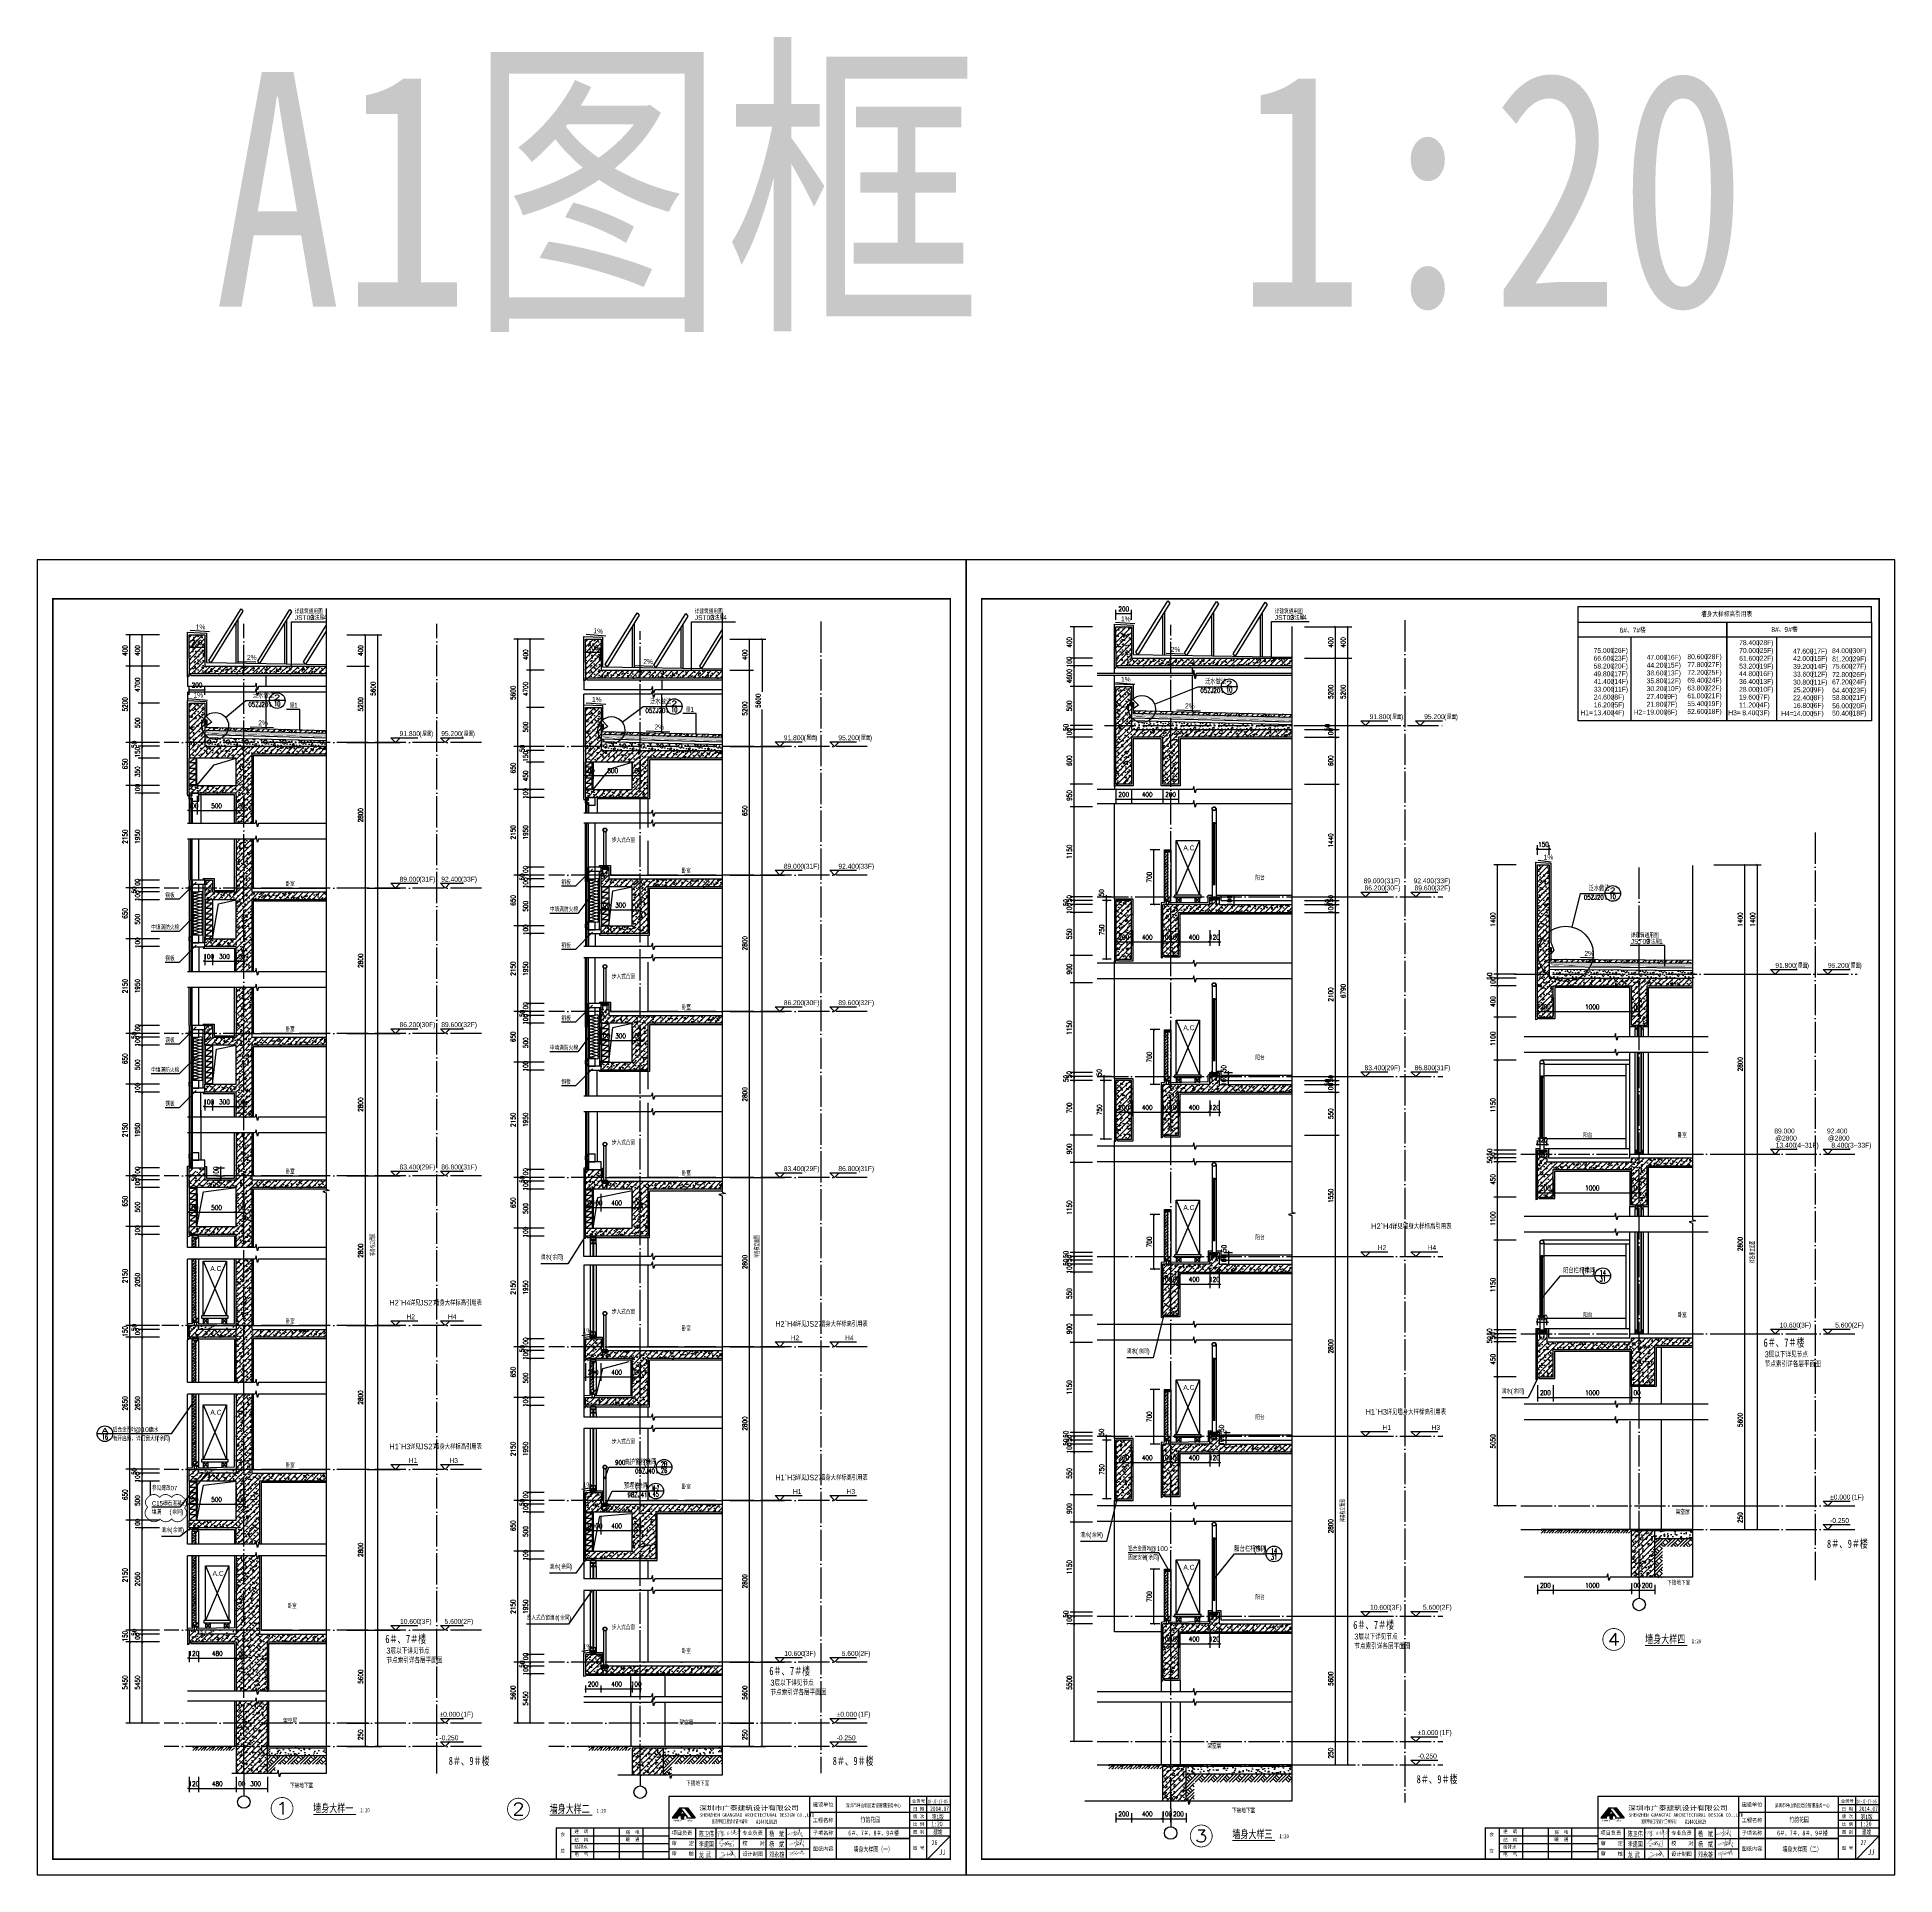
# Model space of a CAD drawing. Extents: x 718358 to 1668613, y -348838 to -159582.
# Drawn here: x 832578 to 856338, y -336671 to -313169 of the extents above; entities that cross this region are included whole.
import ezdxf
from ezdxf.enums import TextEntityAlignment as Align

# ---------------------------------------------------------------- set-up
doc = ezdxf.new("R2010")
doc.units = 0
doc.header["$LTSCALE"] = 1000
doc.linetypes.add('DASH', pattern=[0.35, 0.25, -0.1])
doc.linetypes.add('DOTE', pattern=[2.42, 2, -0.2, 0.02, -0.2])
for name, color, linetype in [('00-楼栋', 2, 'Continuous'), ('AXIS_TEXT', 7, 'Continuous'), ('PUB_TEXT', 10, 'Continuous'), ('变更', 6, 'Continuous'), ('图层1', 1, 'Continuous'), ('建-可见线', 7, 'Continuous'), ('建-图例填充', 251, 'Continuous'), ('建-图框', 4, 'Continuous'), ('建-墙体', 2, 'Continuous'), ('建-家具', 251, 'Continuous'), ('建-尺寸', 73, 'Continuous'), ('建-引出', 3, 'Continuous'), ('建-房间名', 7, 'Continuous'), ('建-标高', 3, 'Continuous'), ('建-楼梯-护栏', 163, 'Continuous'), ('建-空调及空调洞', 70, 'Continuous'), ('建-符号', 3, 'Continuous'), ('建-符号说明', 7, 'Continuous'), ('建-索引', 3, 'Continuous'), ('建-轮廓线', 7, 'Continuous'), ('建-轴标', 3, 'Continuous'), ('建-轴网', 14, 'DOTE'), ('建-门窗剖', 4, 'Continuous'), ('建-阳台', 5, 'Continuous'), ('立面中线', 7, 'Continuous')]:
    doc.layers.add(name, color=color, linetype=linetype)
doc.styles.add('-宋体', font='', dxfattribs={"width": 0.8})
doc.styles.add('-黑体', font='simhei.ttf', dxfattribs={"width": 0.8})
doc.styles.add('_TCH_DIM', font='gt单线西文.shx', dxfattribs={"width": 0.8, "bigfont": 'gt单线中文.shx'})
doc.styles.add('_TCH_LABEL', font='COMPLEX', dxfattribs={"bigfont": 'GBCBIG'})
doc.styles.add('_TCH_SPACE', font='gt单线西文.shx', dxfattribs={"width": 0.8, "height": 5, "bigfont": 'gt单线中文.shx'})
doc.styles.add('COMPLEX', font='COMPLEX')
doc.styles.add('DIM_FONT', font='SIMPLEX.shx', dxfattribs={"width": 0.8, "bigfont": 'GBCBIG.shx'})
doc.styles.add('HT', font='simhei.ttf', dxfattribs={"width": 1.2})
doc.styles.add('单线字', font='', dxfattribs={"width": 0.7})
doc.styles.add('图框', font='')
doc.styles.add('黑体字', font='simhei.ttf', dxfattribs={"width": 0.7})
doc.styles.get('-宋体').set_extended_font_data('NSimSun')
doc.styles.get('单线字').set_extended_font_data('SimSun')
doc.styles.get('图框').set_extended_font_data('SimSun')
doc.dimstyles.new('DIMN20', dxfattribs={"dimscale": 0.2, "dimtxt": 300, "dimasz": 100, "dimexe": 250, "dimexo": 300, "dimgap": 150, "dimtad": 1, "dimdec": 0, "dimzin": 0, "dimdsep": 46, "dimtxsty": 'DIM_FONT', "dimblk": 'ARCHTICK', "dimcen": 0.09, "dimdle": 1, "dimclrt": 7, "dimazin": 2, "dimtfac": 1, "dimtdec": 0, "dimtix": 1, "dimtmove": 2, "dimatfit": 3, "dimldrblk": 'ARCHTICK', "dimfxl": 1, "dimtolj": 1, "dimtzin": 0, "dimarcsym": 0})
pattern_1 = [(45, (-276.297, 0), (-35.355339, 35.355339), []), (50, (-276.3, 0), (143.452037, -12.550427), [15, -165]), (355, (-276.3, 0), (-27.750267, 150.438427), [12, -132]), (100.4514, (-264.34, -1.05), (115.701876, 137.887908), [12.748038, -140.228422]), (46.1842, (-276.3, 40), (213.44821, -33.103803), [22.5, -247.5]), (96.6356, (-258.5, 37.24), (186.93254, 194.823574), [19.12206, -210.3426]), (351.1842, (-276.3, 40), (186.93239, 194.82372), [18, -198]), (21, (-256.3, 30), (119.38141, -80.523778), [15, -165]), (326, (-256.3, 30), (48.663066, 145.03001), [12, -132]), (71.4514, (-246.35, 23.29), (168.044526, 64.5061), [12.748038, -140.228422]), (37.5, (-276.297, 0), (2.431971, 66.5787708), [0, -130.4, 0, -134, 0, -132.5]), (7.5, (-276.3, 0), (52.6139075, 78.8823424), [0, -76.4, 0, -127.4, 0, -50.5]), (327.5, (-320.9, 0), (106.7644872, -4.5109743), [0, -50, 0, -156, 0, -207]), (317.5, (-340.9, 0), (116.637234, 20.020996), [0, -65, 0, -103.6, 0, -147])]
pattern_2 = [(45, (-621.426, 0), (-35.355339, 35.355339), []), (50, (-621.43, 0), (143.452037, -12.550427), [15, -165]), (355, (-621.43, 0), (-27.750267, 150.438427), [12, -132]), (100.4514, (-609.47, -1.05), (115.701876, 137.887908), [12.748038, -140.228422]), (46.1842, (-621.43, 40), (213.44821, -33.103803), [22.5, -247.5]), (96.6356, (-603.64, 37.24), (186.93254, 194.823574), [19.12206, -210.3426]), (351.1842, (-621.43, 40), (186.93239, 194.82372), [18, -198]), (21, (-601.43, 30), (119.38141, -80.523778), [15, -165]), (326, (-601.43, 30), (48.663066, 145.03001), [12, -132]), (71.4514, (-591.48, 23.29), (168.044526, 64.5061), [12.748038, -140.228422]), (37.5, (-621.426, 0), (2.431971, 66.5787708), [0, -130.4, 0, -134, 0, -132.5]), (7.5, (-621.426, 0), (52.6139075, 78.8823424), [0, -76.4, 0, -127.4, 0, -50.5]), (327.5, (-666.026, 0), (106.7644872, -4.5109743), [0, -50, 0, -156, 0, -207]), (317.5, (-686.03, 0), (116.637234, 20.020996), [0, -65, 0, -103.6, 0, -147])]
pattern_3 = [(45, (-512.56, 0), (-35.355339, 35.355339), []), (50, (-512.56, 0), (143.452037, -12.550427), [15, -165]), (355, (-512.56, 0), (-27.750267, 150.438427), [12, -132]), (100.4514, (-500.6, -1.05), (115.701876, 137.887908), [12.748038, -140.228422]), (46.1842, (-512.56, 40), (213.44821, -33.103803), [22.5, -247.5]), (96.6356, (-494.77, 37.24), (186.93254, 194.823574), [19.12206, -210.3426]), (351.1842, (-512.56, 40), (186.93239, 194.82372), [18, -198]), (21, (-492.56, 30), (119.38141, -80.523778), [15, -165]), (326, (-492.56, 30), (48.663066, 145.03001), [12, -132]), (71.4514, (-482.61, 23.29), (168.044526, 64.5061), [12.748038, -140.228422]), (37.5, (-512.56, 0), (2.431971, 66.5787708), [0, -130.4, 0, -134, 0, -132.5]), (7.5, (-512.56, 0), (52.6139075, 78.8823424), [0, -76.4, 0, -127.4, 0, -50.5]), (327.5, (-557.16, 0), (106.7644872, -4.5109743), [0, -50, 0, -156, 0, -207]), (317.5, (-577.16, 0), (116.637234, 20.020996), [0, -65, 0, -103.6, 0, -147])]
pattern_4 = [(0, (-276.3, 0), (0, 70), []), (37.875, (-196.3, 0), (-33.9230555, 43.6153314), []), (90, (-196.3, 0), (-90, 6e-15), [])]

# ---------------------------------------------------------------- blocks, each defined once
blk = doc.blocks.new('A$C79397209')
at = {"layer": '建-空调及空调洞'}
for p, q in [((0, 0), (-300, -700)), ((-300, 0), (0, -700)), ((-300, 0), (0, 0)), ((-300, -700), (-300, 0)), ((0, 0), (0, -700)), ((-320, -700), (-320, -730)), ((20, -700), (-320, -700)), ((0, -700), (-300, -700)), ((20, -730), (20, -700)), ((-320, -730), (20, -730)), ((-240, -730), (-300, -800)), ((-300, -730), (-240, -800)), ((-300, -730), (-300, -800)), ((-240, -730), (-240, -800)), ((-60, -730), (0, -800)), ((0, -730), (-60, -800)), ((-60, -730), (-60, -800)), ((0, -730), (0, -800))]:
    blk.add_line(p, q, dxfattribs=at)
at = {"layer": '建-空调及空调洞', "style": '_TCH_DIM', "width": 0.888889}
blk.add_text('A.C', height=63, dxfattribs=at).set_placement((-208, -127))
blk = doc.blocks.new('d')
at = {"layer": '建-可见线', "color": 1, "ltscale": 0.0001}
for p in [(463200, 75060), (463200, 75056)]:
    blk.add_line(p, (463148, 75058), dxfattribs=at)
at = {"layer": '建-可见线', "color": 1}
for points in [[(463190, 75037), (463190, 75032), (463220, 75032), (463220, 75082), (463190, 75082), (463190, 75077), (463215, 75077), (463215, 75037)], [(463200, 75064), (463202, 75064), (463202, 75052), (463200, 75052)]]:
    blk.add_lwpolyline(points, close=True, dxfattribs=at)
blk.add_lwpolyline([(463199, 75050, 0.414214), (463204, 75045), (463212, 75045), (463212, 75040), (463191, 75040), (463191, 75045), (463191, 75045, 0.414214), (463194, 75048), (463194, 75065, 0.414214), (463191, 75068), (463191, 75068), (463191, 75073), (463212, 75073), (463212, 75068), (463204, 75068, 0.414214), (463199, 75063)], format="xyb", close=True, dxfattribs=at)
blk = doc.blocks.new('erff')
at = {"layer": '建-门窗剖'}
for p, q in [((462192, 68442), (462192, 68454)), ((462192, 68449), (462222, 68449)), ((462222, 68442), (462222, 68454)), ((462217, 68412), (462217, 68392)), ((462217, 68392), (462221, 68392)), ((462221, 68392), (462221, 68412))]:
    blk.add_line(p, q, dxfattribs=at)
blk.add_lwpolyline([(462221, 68412), (462247, 68412), (462247, 68442), (462167, 68442), (462167, 68412), (462217, 68412)], dxfattribs=at)
blk.add_lwpolyline([(462172, 68417), (462242, 68417), (462242, 68437), (462172, 68437)], close=True, dxfattribs=at)
blk = doc.blocks.new('gh')
at = {"layer": '建-门窗剖'}
for p, q in [((851972, -328648), (851972, -328524)), ((851972, -328648), (851972, -328598)), ((852017, -328648), (852017, -328524)), ((852017, -328648), (852017, -328598)), ((852052, -328524), (852052, -328648)), ((852052, -328598), (852052, -328648))]:
    blk.add_line(p, q, dxfattribs=at)
for points in [[(852006, -328527), (852017, -328527), (852017, -328541), (851975, -328565), (851975, -328574), (851980, -328574), (851980, -328571), (851983, -328571), (851983, -328577), (851972, -328577), (851972, -328563), (852014, -328539), (852014, -328530), (852009, -328530), (852009, -328533), (852006, -328533)], [(852006, -328571), (852017, -328571), (852017, -328584), (851975, -328609), (851975, -328617), (851980, -328617), (851980, -328614), (851983, -328614), (851983, -328620), (851972, -328620), (851972, -328607), (852014, -328583), (852014, -328574), (852009, -328574), (852009, -328577), (852006, -328577)]]:
    blk.add_lwpolyline(points, close=True, dxfattribs=at)
blk.add_lwpolyline([(851972, -328648), (851972, -328645), (852014, -328621), (852014, -328612), (852009, -328612), (852009, -328615), (852006, -328615), (852006, -328609), (852017, -328609), (852017, -328622), (851975, -328647), (851975, -328648)], dxfattribs=at)
at = {"layer": '建-阳台'}
blk.add_blockref('erff', (389804, -396935), dxfattribs=at)
blk = doc.blocks.new('edffd')
at = {"layer": '建-门窗剖'}
for p, q in [((462167, 66194), (462167, 66224)), ((462167, 66224), (462212, 66224)), ((462247, 66194), (462167, 66194)), ((462172, 66199), (462172, 66219)), ((462172, 66219), (462217, 66219)), ((462242, 66199), (462172, 66199)), ((462192, 66194), (462192, 66154)), ((462192, 66159), (462222, 66159)), ((462212, 66249), (462247, 66249)), ((462212, 66249), (462212, 66224)), ((462217, 66244), (462242, 66244)), ((462217, 66244), (462217, 66219)), ((462222, 66194), (462222, 66154)), ((462242, 66244), (462242, 66199)), ((462247, 66249), (462247, 66194))]:
    blk.add_line(p, q, dxfattribs=at)
blk = doc.blocks.new('gyhh')
at = {"layer": '建-门窗剖'}
for p, q in [((851972, -328848), (851972, -328798)), ((851972, -329576), (851972, -328798)), ((852017, -328848), (852017, -328798)), ((852017, -329551), (852017, -328798)), ((852052, -328798), (852052, -328848)), ((852052, -328798), (852052, -329551))]:
    blk.add_line(p, q, dxfattribs=at)
blk.add_lwpolyline([(852013, -328798), (851975, -328820), (851975, -328829), (851980, -328829), (851980, -328826), (851983, -328826), (851983, -328832), (851972, -328832), (851972, -328819), (852007, -328798)], dxfattribs=at)
for points in [[(852006, -328826), (852017, -328826), (852017, -328840), (851975, -328864), (851975, -328873), (851980, -328873), (851980, -328870), (851983, -328870), (851983, -328876), (851972, -328876), (851972, -328862), (852014, -328838), (852014, -328829), (852009, -328829), (852009, -328832), (852006, -328832)], [(852006, -328870), (852017, -328870), (852017, -328883), (851975, -328907), (851975, -328916), (851980, -328916), (851980, -328913), (851983, -328913), (851983, -328919), (851972, -328919), (851972, -328906), (852014, -328881), (852014, -328873), (852009, -328873), (852009, -328876), (852006, -328876)], [(852006, -328913), (852017, -328913), (852017, -328926), (851975, -328951), (851975, -328959), (851980, -328959), (851980, -328956), (851983, -328956), (851983, -328962), (851972, -328962), (851972, -328949), (852014, -328925), (852014, -328916), (852009, -328916), (852009, -328919), (852006, -328919)], [(852006, -328956), (852017, -328956), (852017, -328970), (851975, -328994), (851975, -329003), (851980, -329003), (851980, -329000), (851983, -329000), (851983, -329006), (851972, -329006), (851972, -328992), (852014, -328968), (852014, -328959), (852009, -328959), (852009, -328962), (852006, -328962)], [(852006, -329000), (852017, -329000), (852017, -329013), (851975, -329038), (851975, -329046), (851980, -329046), (851980, -329043), (851983, -329043), (851983, -329049), (851972, -329049), (851972, -329036), (852014, -329012), (852014, -329003), (852009, -329003), (852009, -329006), (852006, -329006)], [(852006, -329043), (852017, -329043), (852017, -329057), (851975, -329081), (851975, -329090), (851980, -329090), (851980, -329087), (851983, -329087), (851983, -329093), (851972, -329093), (851972, -329079), (852014, -329055), (852014, -329046), (852009, -329046), (852009, -329049), (852006, -329049)], [(852006, -329087), (852017, -329087), (852017, -329100), (851975, -329124), (851975, -329133), (851980, -329133), (851980, -329130), (851983, -329130), (851983, -329136), (851972, -329136), (851972, -329123), (852014, -329099), (852014, -329090), (852009, -329090), (852009, -329093), (852006, -329093)], [(852006, -329130), (852017, -329130), (852017, -329144), (851975, -329168), (851975, -329177), (851980, -329177), (851980, -329174), (851983, -329174), (851983, -329180), (851972, -329180), (851972, -329166), (852014, -329142), (852014, -329133), (852009, -329133), (852009, -329136), (852006, -329136)], [(852006, -329174), (852017, -329174), (852017, -329187), (851975, -329211), (851975, -329220), (851980, -329220), (851980, -329217), (851983, -329217), (851983, -329223), (851972, -329223), (851972, -329210), (852014, -329185), (852014, -329177), (852009, -329177), (852009, -329180), (852006, -329180)], [(852006, -329217), (852017, -329217), (852017, -329231), (851975, -329255), (851975, -329264), (851980, -329264), (851980, -329261), (851983, -329261), (851983, -329267), (851972, -329267), (851972, -329253), (852014, -329229), (852014, -329220), (852009, -329220), (852009, -329223), (852006, -329223)], [(852006, -329261), (852017, -329261), (852017, -329274), (851975, -329298), (851975, -329307), (851980, -329307), (851980, -329304), (851983, -329304), (851983, -329310), (851972, -329310), (851972, -329297), (852014, -329272), (852014, -329264), (852009, -329264), (852009, -329267), (852006, -329267)], [(852006, -329304), (852017, -329304), (852017, -329317), (851975, -329342), (851975, -329350), (851980, -329350), (851980, -329347), (851983, -329347), (851983, -329353), (851972, -329353), (851972, -329340), (852014, -329316), (852014, -329307), (852009, -329307), (852009, -329310), (852006, -329310)], [(852006, -329347), (852017, -329347), (852017, -329361), (851975, -329385), (851975, -329394), (851980, -329394), (851980, -329391), (851983, -329391), (851983, -329397), (851972, -329397), (851972, -329383), (852014, -329359), (852014, -329350), (852009, -329350), (852009, -329353), (852006, -329353)], [(852006, -329391), (852017, -329391), (852017, -329404), (851975, -329429), (851975, -329437), (851980, -329437), (851980, -329434), (851983, -329434), (851983, -329440), (851972, -329440), (851972, -329427), (852014, -329403), (852014, -329394), (852009, -329394), (852009, -329397), (852006, -329397)], [(852006, -329434), (852017, -329434), (852017, -329448), (851975, -329472), (851975, -329481), (851980, -329481), (851980, -329478), (851983, -329478), (851983, -329484), (851972, -329484), (851972, -329470), (852014, -329446), (852014, -329437), (852009, -329437), (852009, -329440), (852006, -329440)], [(852006, -329478), (852017, -329478), (852017, -329491), (851975, -329515), (851975, -329524), (851980, -329524), (851980, -329521), (851983, -329521), (851983, -329527), (851972, -329527), (851972, -329514), (852014, -329490), (852014, -329481), (852009, -329481), (852009, -329484), (852006, -329484)], [(852006, -329521), (852017, -329521), (852017, -329535), (851975, -329559), (851975, -329568), (851980, -329568), (851980, -329565), (851983, -329565), (851983, -329571), (851972, -329571), (851972, -329557), (852014, -329533), (852014, -329524), (852009, -329524), (852009, -329527), (852006, -329527)]]:
    blk.add_lwpolyline(points, close=True, dxfattribs=at)
at = {"layer": '建-阳台'}
blk.add_blockref('edffd', (389804, -395800), dxfattribs=at)
blk = doc.blocks.new('ghghgfhfds')
at = {"layer": '建-门窗剖'}
for p, q in [((851972, -333503), (851972, -332591)), ((851972, -332603), (851972, -332591)), ((852017, -332603), (852017, -332591)), ((852017, -332591), (852017, -333473)), ((852052, -332591), (852052, -333503)), ((852052, -332591), (852052, -332603)), ((851972, -333473), (852017, -333473)), ((852052, -333503), (851972, -333503)), ((851977, -333498), (851977, -333478)), ((851977, -333478), (852022, -333478)), ((852047, -333498), (851977, -333498)), ((851997, -333503), (851997, -333543)), ((851997, -333538), (852027, -333538)), ((852017, -333448), (852052, -333448)), ((852022, -333453), (852047, -333453)), ((852022, -333453), (852022, -333478)), ((852027, -333503), (852027, -333543)), ((852047, -333453), (852047, -333498))]:
    blk.add_line(p, q, dxfattribs=at)
blk.add_lwpolyline([(851988, -332591), (851975, -332598), (851975, -332607), (851980, -332607), (851980, -332604), (851983, -332604), (851983, -332610), (851972, -332610), (851972, -332597), (851982, -332591)], dxfattribs=at)
for points in [[(852006, -332604), (852017, -332604), (852017, -332618), (851975, -332642), (851975, -332651), (851980, -332651), (851980, -332648), (851983, -332648), (851983, -332654), (851972, -332654), (851972, -332640), (852014, -332616), (852014, -332607), (852009, -332607), (852009, -332610), (852006, -332610)], [(852006, -332648), (852017, -332648), (852017, -332661), (851975, -332685), (851975, -332694), (851980, -332694), (851980, -332691), (851983, -332691), (851983, -332697), (851972, -332697), (851972, -332684), (852014, -332659), (852014, -332651), (852009, -332651), (852009, -332654), (852006, -332654)], [(852006, -332691), (852017, -332691), (852017, -332704), (851975, -332729), (851975, -332737), (851980, -332737), (851980, -332734), (851983, -332734), (851983, -332740), (851972, -332740), (851972, -332727), (852014, -332703), (852014, -332694), (852009, -332694), (852009, -332697), (852006, -332697)], [(852006, -332734), (852017, -332734), (852017, -332748), (851975, -332772), (851975, -332781), (851980, -332781), (851980, -332778), (851983, -332778), (851983, -332784), (851972, -332784), (851972, -332770), (852014, -332746), (852014, -332737), (852009, -332737), (852009, -332740), (852006, -332740)], [(852006, -332778), (852017, -332778), (852017, -332791), (851975, -332816), (851975, -332824), (851980, -332824), (851980, -332821), (851983, -332821), (851983, -332827), (851972, -332827), (851972, -332814), (852014, -332790), (852014, -332781), (852009, -332781), (852009, -332784), (852006, -332784)], [(852006, -332821), (852017, -332821), (852017, -332835), (851975, -332859), (851975, -332868), (851980, -332868), (851980, -332865), (851983, -332865), (851983, -332871), (851972, -332871), (851972, -332857), (852014, -332833), (852014, -332824), (852009, -332824), (852009, -332827), (852006, -332827)], [(852006, -332865), (852017, -332865), (852017, -332878), (851975, -332903), (851975, -332911), (851980, -332911), (851980, -332908), (851983, -332908), (851983, -332914), (851972, -332914), (851972, -332901), (852014, -332877), (852014, -332868), (852009, -332868), (852009, -332871), (852006, -332871)], [(852006, -332908), (852017, -332908), (852017, -332922), (851975, -332946), (851975, -332955), (851980, -332955), (851980, -332952), (851983, -332952), (851983, -332958), (851972, -332958), (851972, -332944), (852014, -332920), (852014, -332911), (852009, -332911), (852009, -332914), (852006, -332914)], [(852006, -332952), (852017, -332952), (852017, -332965), (851975, -332989), (851975, -332998), (851980, -332998), (851980, -332995), (851983, -332995), (851983, -333001), (851972, -333001), (851972, -332988), (852014, -332963), (852014, -332955), (852009, -332955), (852009, -332958), (852006, -332958)], [(852006, -332995), (852017, -332995), (852017, -333009), (851975, -333033), (851975, -333042), (851980, -333042), (851980, -333039), (851983, -333039), (851983, -333045), (851972, -333045), (851972, -333031), (852014, -333007), (852014, -332998), (852009, -332998), (852009, -333001), (852006, -333001)], [(852006, -333039), (852017, -333039), (852017, -333052), (851975, -333076), (851975, -333085), (851980, -333085), (851980, -333082), (851983, -333082), (851983, -333088), (851972, -333088), (851972, -333075), (852014, -333050), (852014, -333042), (852009, -333042), (852009, -333045), (852006, -333045)], [(852006, -333082), (852017, -333082), (852017, -333095), (851975, -333120), (851975, -333128), (851980, -333128), (851980, -333125), (851983, -333125), (851983, -333131), (851972, -333131), (851972, -333118), (852014, -333094), (852014, -333085), (852009, -333085), (852009, -333088), (852006, -333088)], [(852006, -333125), (852017, -333125), (852017, -333139), (851975, -333163), (851975, -333172), (851980, -333172), (851980, -333169), (851983, -333169), (851983, -333175), (851972, -333175), (851972, -333161), (852014, -333137), (852014, -333128), (852009, -333128), (852009, -333131), (852006, -333131)], [(852006, -333169), (852017, -333169), (852017, -333182), (851975, -333207), (851975, -333215), (851980, -333215), (851980, -333212), (851983, -333212), (851983, -333218), (851972, -333218), (851972, -333205), (852014, -333181), (852014, -333172), (852009, -333172), (852009, -333175), (852006, -333175)], [(852006, -333201), (852017, -333201), (852017, -333214), (851975, -333239), (851975, -333247), (851980, -333247), (851980, -333244), (851983, -333244), (851983, -333250), (851972, -333250), (851972, -333237), (852014, -333213), (852014, -333204), (852009, -333204), (852009, -333207), (852006, -333207)], [(852006, -333244), (852017, -333244), (852017, -333258), (851975, -333282), (851975, -333291), (851980, -333291), (851980, -333288), (851983, -333288), (851983, -333294), (851972, -333294), (851972, -333280), (852014, -333256), (852014, -333247), (852009, -333247), (852009, -333250), (852006, -333250)], [(852006, -333288), (852017, -333288), (852017, -333301), (851975, -333326), (851975, -333334), (851980, -333334), (851980, -333331), (851983, -333331), (851983, -333337), (851972, -333337), (851972, -333324), (852014, -333300), (852014, -333291), (852009, -333291), (852009, -333294), (852006, -333294)], [(852006, -333331), (852017, -333331), (852017, -333345), (851975, -333369), (851975, -333378), (851980, -333378), (851980, -333375), (851983, -333375), (851983, -333381), (851972, -333381), (851972, -333367), (852014, -333343), (852014, -333334), (852009, -333334), (852009, -333337), (852006, -333337)], [(852006, -333375), (852017, -333375), (852017, -333388), (851975, -333413), (851975, -333421), (851980, -333421), (851980, -333418), (851983, -333418), (851983, -333424), (851972, -333424), (851972, -333411), (852014, -333387), (852014, -333378), (852009, -333378), (852009, -333381), (852006, -333381)], [(852006, -333418), (852017, -333418), (852017, -333432), (851975, -333456), (851975, -333465), (851980, -333465), (851980, -333462), (851983, -333462), (851983, -333468), (851972, -333468), (851972, -333454), (852014, -333430), (852014, -333421), (852009, -333421), (852009, -333424), (852006, -333424)]]:
    blk.add_lwpolyline(points, close=True, dxfattribs=at)
blk = doc.blocks.new('ghghgd')
at = {"layer": '建-门窗剖'}
for p, q in [((851972, -331445), (851972, -330524)), ((852017, -330524), (852017, -331415)), ((852052, -330524), (852052, -331445)), ((851972, -331415), (852017, -331415)), ((852052, -331445), (851972, -331445)), ((851977, -331440), (851977, -331420)), ((851977, -331420), (852022, -331420)), ((852047, -331440), (851977, -331440)), ((851997, -331445), (851997, -331485)), ((852017, -331390), (852052, -331390)), ((852022, -331395), (852047, -331395)), ((852022, -331395), (852022, -331420)), ((852027, -331445), (852027, -331485)), ((852047, -331395), (852047, -331440)), ((851997, -331480), (852027, -331480))]:
    blk.add_line(p, q, dxfattribs=at)
blk.add_lwpolyline([(852004, -330524), (851975, -330541), (851975, -330550), (851980, -330550), (851980, -330547), (851983, -330547), (851983, -330553), (851972, -330553), (851972, -330539), (851998, -330524)], dxfattribs=at)
for points in [[(852006, -330547), (852017, -330547), (852017, -330560), (851975, -330584), (851975, -330593), (851980, -330593), (851980, -330590), (851983, -330590), (851983, -330596), (851972, -330596), (851972, -330583), (852014, -330558), (852014, -330550), (852009, -330550), (852009, -330553), (852006, -330553)], [(852006, -330590), (852017, -330590), (852017, -330604), (851975, -330628), (851975, -330637), (851980, -330637), (851980, -330634), (851983, -330634), (851983, -330640), (851972, -330640), (851972, -330626), (852014, -330602), (852014, -330593), (852009, -330593), (852009, -330596), (852006, -330596)], [(852006, -330634), (852017, -330634), (852017, -330647), (851975, -330671), (851975, -330680), (851980, -330680), (851980, -330677), (851983, -330677), (851983, -330683), (851972, -330683), (851972, -330670), (852014, -330645), (852014, -330637), (852009, -330637), (852009, -330640), (852006, -330640)], [(852006, -330677), (852017, -330677), (852017, -330691), (851975, -330715), (851975, -330724), (851980, -330724), (851980, -330721), (851983, -330721), (851983, -330727), (851972, -330727), (851972, -330713), (852014, -330689), (852014, -330680), (852009, -330680), (852009, -330683), (852006, -330683)], [(852006, -330721), (852017, -330721), (852017, -330734), (851975, -330758), (851975, -330767), (851980, -330767), (851980, -330764), (851983, -330764), (851983, -330770), (851972, -330770), (851972, -330756), (852014, -330732), (852014, -330724), (852009, -330724), (852009, -330727), (852006, -330727)], [(852006, -330764), (852017, -330764), (852017, -330777), (851975, -330802), (851975, -330810), (851980, -330810), (851980, -330807), (851983, -330807), (851983, -330813), (851972, -330813), (851972, -330800), (852014, -330776), (852014, -330767), (852009, -330767), (852009, -330770), (852006, -330770)], [(852006, -330807), (852017, -330807), (852017, -330821), (851975, -330845), (851975, -330854), (851980, -330854), (851980, -330851), (851983, -330851), (851983, -330857), (851972, -330857), (851972, -330843), (852014, -330819), (852014, -330810), (852009, -330810), (852009, -330813), (852006, -330813)], [(852006, -330851), (852017, -330851), (852017, -330864), (851975, -330889), (851975, -330897), (851980, -330897), (851980, -330894), (851983, -330894), (851983, -330900), (851972, -330900), (851972, -330887), (852014, -330863), (852014, -330854), (852009, -330854), (852009, -330857), (852006, -330857)], [(852006, -330894), (852017, -330894), (852017, -330908), (851975, -330932), (851975, -330941), (851980, -330941), (851980, -330938), (851983, -330938), (851983, -330944), (851972, -330944), (851972, -330930), (852014, -330906), (852014, -330897), (852009, -330897), (852009, -330900), (852006, -330900)], [(852006, -330938), (852017, -330938), (852017, -330951), (851975, -330975), (851975, -330984), (851980, -330984), (851980, -330981), (851983, -330981), (851983, -330987), (851972, -330987), (851972, -330974), (852014, -330949), (852014, -330941), (852009, -330941), (852009, -330944), (852006, -330944)], [(852006, -330981), (852017, -330981), (852017, -330995), (851975, -331019), (851975, -331028), (851980, -331028), (851980, -331025), (851983, -331025), (851983, -331031), (851972, -331031), (851972, -331017), (852014, -330993), (852014, -330984), (852009, -330984), (852009, -330987), (852006, -330987)], [(852006, -331025), (852017, -331025), (852017, -331038), (851975, -331062), (851975, -331071), (851980, -331071), (851980, -331068), (851983, -331068), (851983, -331074), (851972, -331074), (851972, -331061), (852014, -331036), (852014, -331028), (852009, -331028), (852009, -331031), (852006, -331031)], [(852006, -331068), (852017, -331068), (852017, -331082), (851975, -331106), (851975, -331115), (851980, -331115), (851980, -331112), (851983, -331112), (851983, -331118), (851972, -331118), (851972, -331104), (852014, -331080), (852014, -331071), (852009, -331071), (852009, -331074), (852006, -331074)], [(852006, -331112), (852017, -331112), (852017, -331125), (851975, -331149), (851975, -331158), (851980, -331158), (851980, -331155), (851983, -331155), (851983, -331161), (851972, -331161), (851972, -331148), (852014, -331123), (852014, -331115), (852009, -331115), (852009, -331118), (852006, -331118)], [(852006, -331144), (852017, -331144), (852017, -331157), (851975, -331181), (851975, -331190), (851980, -331190), (851980, -331187), (851983, -331187), (851983, -331193), (851972, -331193), (851972, -331180), (852014, -331155), (852014, -331147), (852009, -331147), (852009, -331150), (852006, -331150)], [(852006, -331187), (852017, -331187), (852017, -331201), (851975, -331225), (851975, -331234), (851980, -331234), (851980, -331231), (851983, -331231), (851983, -331237), (851972, -331237), (851972, -331223), (852014, -331199), (852014, -331190), (852009, -331190), (852009, -331193), (852006, -331193)], [(852006, -331231), (852017, -331231), (852017, -331244), (851975, -331268), (851975, -331277), (851980, -331277), (851980, -331274), (851983, -331274), (851983, -331280), (851972, -331280), (851972, -331267), (852014, -331242), (852014, -331234), (852009, -331234), (852009, -331237), (852006, -331237)], [(852006, -331274), (852017, -331274), (852017, -331287), (851975, -331312), (851975, -331320), (851980, -331320), (851980, -331317), (851983, -331317), (851983, -331323), (851972, -331323), (851972, -331310), (852014, -331286), (852014, -331277), (852009, -331277), (852009, -331280), (852006, -331280)], [(852006, -331317), (852017, -331317), (852017, -331331), (851975, -331355), (851975, -331364), (851980, -331364), (851980, -331361), (851983, -331361), (851983, -331367), (851972, -331367), (851972, -331353), (852014, -331329), (852014, -331320), (852009, -331320), (852009, -331323), (852006, -331323)], [(852006, -331361), (852017, -331361), (852017, -331374), (851975, -331399), (851975, -331407), (851980, -331407), (851980, -331404), (851983, -331404), (851983, -331410), (851972, -331410), (851972, -331397), (852014, -331373), (852014, -331364), (852009, -331364), (852009, -331367), (852006, -331367)]]:
    blk.add_lwpolyline(points, close=True, dxfattribs=at)
blk = doc.blocks.new('fgghh')
at = {"layer": '建-门窗剖'}
for p, q in [((851972, -332441), (851972, -332278)), ((852017, -332441), (852017, -332278)), ((852052, -332278), (852052, -332441))]:
    blk.add_line(p, q, dxfattribs=at)
for points in [[(852006, -332282), (852017, -332282), (852017, -332296), (851975, -332320), (851975, -332329), (851980, -332329), (851980, -332326), (851983, -332326), (851983, -332332), (851972, -332332), (851972, -332318), (852014, -332294), (852014, -332285), (852009, -332285), (852009, -332288), (852006, -332288)], [(852006, -332326), (852017, -332326), (852017, -332339), (851975, -332363), (851975, -332372), (851980, -332372), (851980, -332369), (851983, -332369), (851983, -332375), (851972, -332375), (851972, -332361), (852014, -332337), (852014, -332329), (852009, -332329), (852009, -332332), (852006, -332332)], [(852006, -332369), (852017, -332369), (852017, -332382), (851975, -332407), (851975, -332415), (851980, -332415), (851980, -332412), (851983, -332412), (851983, -332418), (851972, -332418), (851972, -332405), (852014, -332381), (852014, -332372), (852009, -332372), (852009, -332375), (852006, -332375)]]:
    blk.add_lwpolyline(points, close=True, dxfattribs=at)
blk.add_lwpolyline([(851985, -332441), (852014, -332424), (852014, -332415), (852009, -332415), (852009, -332418), (852006, -332418), (852006, -332412), (852017, -332412), (852017, -332426), (851991, -332441)], dxfattribs=at)
at = {"layer": '建-阳台'}
blk.add_blockref('erff', (389804, -400690), dxfattribs=at)
blk = doc.blocks.new('ghgfddsg')
at = {"layer": '建-门窗剖'}
for p, q in [((851972, -330374), (851972, -329839)), ((851997, -329809), (851997, -329796)), ((851997, -329801), (852027, -329801)), ((852017, -330374), (852017, -329839)), ((852021, -329839), (852021, -329858)), ((852021, -329858), (852025, -329858)), ((852025, -329858), (852025, -329839)), ((852027, -329809), (852027, -329796)), ((852052, -329839), (852052, -330374))]:
    blk.add_line(p, q, dxfattribs=at)
for points in [[(852025, -329839), (852052, -329839), (852052, -329809), (851972, -329809), (851972, -329839), (852021, -329839)], [(852014, -330374), (852014, -330371), (852009, -330371), (852009, -330374), (852006, -330374), (852006, -330368), (852017, -330368), (852017, -330374)]]:
    blk.add_lwpolyline(points, dxfattribs=at)
for points in [[(852006, -329847), (852017, -329847), (852017, -329860), (851975, -329884), (851975, -329893), (851980, -329893), (851980, -329890), (851983, -329890), (851983, -329896), (851972, -329896), (851972, -329883), (852014, -329858), (852014, -329850), (852009, -329850), (852009, -329853), (852006, -329853)], [(852006, -329890), (852017, -329890), (852017, -329903), (851975, -329928), (851975, -329936), (851980, -329936), (851980, -329933), (851983, -329933), (851983, -329939), (851972, -329939), (851972, -329926), (852014, -329902), (852014, -329893), (852009, -329893), (852009, -329896), (852006, -329896)], [(852006, -329933), (852017, -329933), (852017, -329947), (851975, -329971), (851975, -329980), (851980, -329980), (851980, -329977), (851983, -329977), (851983, -329983), (851972, -329983), (851972, -329969), (852014, -329945), (852014, -329936), (852009, -329936), (852009, -329939), (852006, -329939)], [(852006, -329977), (852017, -329977), (852017, -329990), (851975, -330015), (851975, -330023), (851980, -330023), (851980, -330020), (851983, -330020), (851983, -330026), (851972, -330026), (851972, -330013), (852014, -329989), (852014, -329980), (852009, -329980), (852009, -329983), (852006, -329983)], [(852006, -330020), (852017, -330020), (852017, -330034), (851975, -330058), (851975, -330067), (851980, -330067), (851980, -330064), (851983, -330064), (851983, -330070), (851972, -330070), (851972, -330056), (852014, -330032), (852014, -330023), (852009, -330023), (852009, -330026), (852006, -330026)], [(851977, -329834), (852047, -329834), (852047, -329814), (851977, -329814)], [(852006, -330064), (852017, -330064), (852017, -330077), (851975, -330101), (851975, -330110), (851980, -330110), (851980, -330107), (851983, -330107), (851983, -330113), (851972, -330113), (851972, -330100), (852014, -330076), (852014, -330067), (852009, -330067), (852009, -330070), (852006, -330070)], [(852006, -330107), (852017, -330107), (852017, -330121), (851975, -330145), (851975, -330154), (851980, -330154), (851980, -330151), (851983, -330151), (851983, -330157), (851972, -330157), (851972, -330143), (852014, -330119), (852014, -330110), (852009, -330110), (852009, -330113), (852006, -330113)], [(852006, -330151), (852017, -330151), (852017, -330164), (851975, -330188), (851975, -330197), (851980, -330197), (851980, -330194), (851983, -330194), (851983, -330200), (851972, -330200), (851972, -330187), (852014, -330162), (852014, -330154), (852009, -330154), (852009, -330157), (852006, -330157)], [(852006, -330194), (852017, -330194), (852017, -330208), (851975, -330232), (851975, -330241), (851980, -330241), (851980, -330238), (851983, -330238), (851983, -330244), (851972, -330244), (851972, -330230), (852014, -330206), (852014, -330197), (852009, -330197), (852009, -330200), (852006, -330200)], [(852006, -330238), (852017, -330238), (852017, -330251), (851975, -330275), (851975, -330284), (851980, -330284), (851980, -330281), (851983, -330281), (851983, -330287), (851972, -330287), (851972, -330274), (852014, -330249), (852014, -330241), (852009, -330241), (852009, -330244), (852006, -330244)], [(852006, -330281), (852017, -330281), (852017, -330294), (851975, -330319), (851975, -330327), (851980, -330327), (851980, -330324), (851983, -330324), (851983, -330330), (851972, -330330), (851972, -330317), (852014, -330293), (852014, -330284), (852009, -330284), (852009, -330287), (852006, -330287)], [(852006, -330324), (852017, -330324), (852017, -330338), (851975, -330362), (851975, -330371), (851980, -330371), (851980, -330368), (851983, -330368), (851983, -330374), (851972, -330374), (851972, -330360), (852014, -330336), (852014, -330327), (852009, -330327), (852009, -330330), (852006, -330330)]]:
    blk.add_lwpolyline(points, close=True, dxfattribs=at)
blk = doc.blocks.new('fghghsadtdsf')
at = {"layer": '建-门窗剖'}
for p, q in [((845546, -328369), (845546, -327982)), ((845591, -328344), (845591, -327982)), ((845626, -327982), (845626, -328344))]:
    blk.add_line(p, q, dxfattribs=at)
for points in [[(845580, -327982), (845591, -327982), (845591, -327995), (845549, -328019), (845549, -328028), (845554, -328028), (845554, -328025), (845557, -328025), (845557, -328031), (845546, -328031), (845546, -328018), (845588, -327993), (845588, -327985), (845583, -327985), (845583, -327988), (845580, -327988)], [(845580, -328015), (845591, -328015), (845591, -328028), (845549, -328052), (845549, -328061), (845554, -328061), (845554, -328058), (845557, -328058), (845557, -328064), (845546, -328064), (845546, -328051), (845588, -328026), (845588, -328018), (845583, -328018), (845583, -328021), (845580, -328021)], [(845580, -328056), (845591, -328056), (845591, -328070), (845549, -328094), (845549, -328103), (845554, -328103), (845554, -328100), (845557, -328100), (845557, -328106), (845546, -328106), (845546, -328092), (845588, -328068), (845588, -328059), (845583, -328059), (845583, -328062), (845580, -328062)], [(845580, -328097), (845591, -328097), (845591, -328110), (845549, -328135), (845549, -328143), (845554, -328143), (845554, -328140), (845557, -328140), (845557, -328146), (845546, -328146), (845546, -328133), (845588, -328109), (845588, -328100), (845583, -328100), (845583, -328103), (845580, -328103)], [(845580, -328140), (845591, -328140), (845591, -328154), (845549, -328178), (845549, -328187), (845554, -328187), (845554, -328184), (845557, -328184), (845557, -328190), (845546, -328190), (845546, -328176), (845588, -328152), (845588, -328143), (845583, -328143), (845583, -328146), (845580, -328146)], [(845580, -328184), (845591, -328184), (845591, -328197), (845549, -328222), (845549, -328230), (845554, -328230), (845554, -328227), (845557, -328227), (845557, -328233), (845546, -328233), (845546, -328220), (845588, -328196), (845588, -328187), (845583, -328187), (845583, -328190), (845580, -328190)], [(845580, -328227), (845591, -328227), (845591, -328241), (845549, -328265), (845549, -328274), (845554, -328274), (845554, -328271), (845557, -328271), (845557, -328277), (845546, -328277), (845546, -328263), (845588, -328239), (845588, -328230), (845583, -328230), (845583, -328233), (845580, -328233)], [(845580, -328271), (845591, -328271), (845591, -328284), (845549, -328309), (845549, -328317), (845554, -328317), (845554, -328314), (845557, -328314), (845557, -328320), (845546, -328320), (845546, -328307), (845588, -328283), (845588, -328274), (845583, -328274), (845583, -328277), (845580, -328277)], [(845580, -328314), (845591, -328314), (845591, -328328), (845549, -328352), (845549, -328361), (845554, -328361), (845554, -328358), (845557, -328358), (845557, -328364), (845546, -328364), (845546, -328350), (845588, -328326), (845588, -328317), (845583, -328317), (845583, -328320), (845580, -328320)]]:
    blk.add_lwpolyline(points, close=True, dxfattribs=at)
at = {"layer": '建-阳台'}
for name, p in [('erff', (383379, -396393)), ('edffd', (383379, -394593))]:
    blk.add_blockref(name, p, dxfattribs=at)
blk = doc.blocks.new('3daf')
at = {"layer": '建-门窗剖'}
for p, q in [((465603, 73038), (465573, 73038)), ((465573, 73018), (465573, 73038)), ((465573, 73033), (465603, 73033)), ((465603, 73018), (465603, 73038))]:
    blk.add_line(p, q, dxfattribs=at)
for points in [[(465548, 72988), (465628, 72988), (465628, 73018), (465548, 73018)], [(465553, 72948), (465553, 72983), (465623, 72983), (465623, 72948), (465600, 72948), (465600, 72953), (465595, 72953), (465595, 72943), (465628, 72943), (465628, 72988), (465548, 72988), (465548, 72943), (465581, 72943), (465581, 72953), (465576, 72953), (465576, 72948)], [(465553, 72993), (465623, 72993), (465623, 73013), (465553, 73013)]]:
    blk.add_lwpolyline(points, close=True, dxfattribs=at)
blk = doc.blocks.new('fhgghggdsgd')
at = {"layer": '建-门窗剖'}
for p, q in [((840272, -328596), (840272, -328763)), ((840307, -328566), (840307, -328763)), ((840307, -328566), (840317, -328566)), ((840317, -328566), (840317, -328763)), ((840352, -328763), (840352, -328596))]:
    blk.add_line(p, q, dxfattribs=at)
at = {"layer": '建-阳台'}
blk.add_blockref('3daf', (374723, -401540), dxfattribs=at)
blk = doc.blocks.new('4d')
at = {"layer": '建-门窗剖'}
for p, q in [((465573, 69270), (465573, 69255)), ((465573, 69265), (465603, 69265)), ((465583, 69315), (465593, 69315)), ((465603, 69270), (465603, 69255))]:
    blk.add_line(p, q, dxfattribs=at)
for points in [[(465553, 69340), (465553, 69305), (465623, 69305), (465623, 69340), (465600, 69340), (465600, 69335), (465595, 69335), (465595, 69345), (465628, 69345), (465628, 69300), (465548, 69300), (465548, 69345), (465581, 69345), (465581, 69335), (465576, 69335), (465576, 69340)], [(465548, 69300), (465628, 69300), (465628, 69270), (465548, 69270)], [(465553, 69295), (465623, 69295), (465623, 69275), (465553, 69275)]]:
    blk.add_lwpolyline(points, close=True, dxfattribs=at)
blk = doc.blocks.new('fgfddfd')
at = {"layer": '建-门窗剖'}
for p, q in [((840272, -328874), (840272, -329727)), ((840307, -328874), (840307, -329757)), ((840317, -328874), (840317, -329757)), ((840352, -329772), (840352, -328874))]:
    blk.add_line(p, q, dxfattribs=at)
at = {"layer": '建-阳台'}
blk.add_blockref('4d', (374723, -399072), dxfattribs=at)
blk = doc.blocks.new('ffgdsgdfsg')
at = {"layer": '建-门窗剖'}
for p, q in [((840307, -330732), (840307, -330818)), ((840307, -330732), (840317, -330732)), ((840317, -330732), (840317, -330818)), ((840272, -330762), (840272, -330818)), ((840352, -330818), (840352, -330762))]:
    blk.add_line(p, q, dxfattribs=at)
at = {"layer": '建-阳台'}
blk.add_blockref('3daf', (374723, -403705), dxfattribs=at)
blk = doc.blocks.new('fgfdsgas')
at = {"layer": '建-门窗剖'}
for p, q in [((840272, -332727), (840272, -332884)), ((840307, -332697), (840307, -332884)), ((840307, -332697), (840317, -332697)), ((840317, -332697), (840317, -332884)), ((840352, -332884), (840352, -332727))]:
    blk.add_line(p, q, dxfattribs=at)
at = {"layer": '建-阳台'}
blk.add_blockref('3daf', (374723, -405670), dxfattribs=at)
blk = doc.blocks.new('fgfsdfa')
at = {"layer": '建-门窗剖'}
for p, q in [((840272, -333033), (840272, -333762)), ((840307, -333033), (840307, -333792)), ((840317, -333033), (840317, -333792)), ((840352, -333807), (840352, -333033))]:
    blk.add_line(p, q, dxfattribs=at)
at = {"layer": '建-阳台'}
blk.add_blockref('4d', (374723, -403107), dxfattribs=at)
blk = doc.blocks.new('ghgdfsdsa')
at = {"layer": '建-楼梯-护栏'}
for p, q in [((915645, -350305), (915645, -351430)), ((915695, -350305), (915695, -351430)), ((915660, -350490), (915660, -351280)), ((915680, -351280), (915680, -350490)), ((915680, -351260), (915660, -351260)), ((915680, -351280), (915660, -351280)), ((915640, -351430), (915630, -351445)), ((915630, -351445), (915630, -351465)), ((915630, -351445), (915710, -351445)), ((915710, -351465), (915630, -351465)), ((915640, -351430), (915700, -351430)), ((915645, -351445), (915645, -351465)), ((915645, -351450), (915645, -351455)), ((915645, -351460), (915645, -351465)), ((915650, -351449), (915650, -351465)), ((915655, -351452), (915655, -351465)), ((915660, -351454), (915660, -351465)), ((915665, -351455), (915665, -351465)), ((915670, -351455), (915670, -351465)), ((915675, -351455), (915675, -351465)), ((915680, -351454), (915680, -351465)), ((915685, -351452), (915685, -351465)), ((915690, -351449), (915690, -351465)), ((915695, -351445), (915695, -351465)), ((915695, -351450), (915695, -351455)), ((915695, -351460), (915695, -351465)), ((915700, -351430), (915710, -351445)), ((915710, -351445), (915710, -351465))]:
    blk.add_line(p, q, dxfattribs=at)
for points in [[(915660, -350480), (915680, -350480), (915680, -350500), (915660, -350500)], [(915687, -351525), (915700, -351525), (915700, -351465), (915640, -351465), (915640, -351525), (915652, -351525), (915652, -351520), (915645, -351520), (915645, -351470), (915695, -351470), (915695, -351520), (915687, -351520)]]:
    blk.add_lwpolyline(points, close=True, dxfattribs=at)
for radius in [25, 22]:
    blk.add_circle((915670, -350305), radius, dxfattribs=at)
blk = doc.blocks.new('ghgdfsdf')
at = {"layer": '建-门窗剖'}
for p, q in [((916915, -349930), (916915, -349830)), ((916940, -349800), (916940, -349930)), ((916946, -349800), (916946, -349930)), ((916984, -349800), (916984, -349930)), ((916990, -349800), (916990, -349930)), ((917015, -349830), (917015, -349930))]:
    blk.add_line(p, q, dxfattribs=at)
blk.add_lwpolyline([(916915, -349780), (916915, -349830), (916920, -349830), (916920, -349830), (916940, -349830), (916940, -349800), (916990, -349800), (916990, -349830), (917010, -349830), (917010, -349830), (917015, -349830), (917015, -349780)], dxfattribs=at)
blk.add_lwpolyline([(916936, -349826), (916919, -349826), (916919, -349784), (917011, -349784), (917011, -349826), (916994, -349826), (916994, -349796), (916936, -349796)], close=True, dxfattribs=at)
blk = doc.blocks.new('ghgdfd')
at = {"layer": '建-门窗剖'}
for p, q in [((916915, -351380), (916915, -350130)), ((916940, -350130), (916940, -351380)), ((916946, -350130), (916946, -351410)), ((916984, -350130), (916984, -351410)), ((916990, -350130), (916990, -351380)), ((917015, -350130), (917015, -351380))]:
    blk.add_line(p, q, dxfattribs=at)
blk.add_lwpolyline([(916915, -351430), (916915, -351380), (916920, -351380), (916920, -351380), (916940, -351380), (916940, -351410), (916990, -351410), (916990, -351380), (917010, -351380), (917010, -351380), (917015, -351380), (917015, -351430)], dxfattribs=at)
blk.add_lwpolyline([(916936, -351384), (916919, -351384), (916919, -351426), (917011, -351426), (917011, -351384), (916994, -351384), (916994, -351414), (916936, -351414)], close=True, dxfattribs=at)
blk = doc.blocks.new('gfdshsdfs')
at = {"layer": '建-门窗剖'}
for p, q in [((840272, -330963), (840272, -331692)), ((840307, -330963), (840307, -331722)), ((840317, -330963), (840317, -331722)), ((840352, -331737), (840352, -330963))]:
    blk.add_line(p, q, dxfattribs=at)
at = {"layer": '建-阳台'}
blk.add_blockref('4d', (374723, -401037), dxfattribs=at)
blk = doc.blocks.new('5g')
at = {"layer": '建-轮廓线'}
blk.add_arc((467039, 67254), 9.28, 306.0642, 53.9358, dxfattribs=at)
at = {"layer": '建-门窗剖'}
for p, q in [((467045, 67891), (467045, 67921)), ((467045, 67921), (467125, 67921)), ((467045, 67291), (467045, 67891)), ((467125, 67891), (467045, 67891)), ((467050, 67896), (467050, 67916)), ((467050, 67916), (467120, 67916)), ((467120, 67896), (467050, 67896)), ((467090, 67316), (467090, 67891)), ((467120, 67916), (467120, 67896)), ((467125, 67921), (467125, 67891)), ((467125, 67891), (467125, 67316))]:
    blk.add_line(p, q, dxfattribs=at)
blk.add_lwpolyline([(467080, 67891), (467048, 67873), (467048, 67864), (467053, 67864), (467053, 67867), (467056, 67867), (467056, 67861), (467045, 67861), (467045, 67875), (467074, 67891)], dxfattribs=at)
for points in [[(467079, 67867), (467090, 67867), (467090, 67854), (467048, 67829), (467048, 67821), (467053, 67821), (467053, 67824), (467056, 67824), (467056, 67818), (467045, 67818), (467045, 67831), (467087, 67855), (467087, 67864), (467082, 67864), (467082, 67861), (467079, 67861)], [(467079, 67824), (467090, 67824), (467090, 67810), (467048, 67786), (467048, 67777), (467053, 67777), (467053, 67780), (467056, 67780), (467056, 67774), (467045, 67774), (467045, 67788), (467087, 67812), (467087, 67821), (467082, 67821), (467082, 67818), (467079, 67818)], [(467079, 67780), (467090, 67780), (467090, 67767), (467048, 67742), (467048, 67734), (467053, 67734), (467053, 67737), (467056, 67737), (467056, 67731), (467045, 67731), (467045, 67744), (467087, 67768), (467087, 67777), (467082, 67777), (467082, 67774), (467079, 67774)], [(467079, 67737), (467090, 67737), (467090, 67723), (467048, 67699), (467048, 67690), (467053, 67690), (467053, 67693), (467056, 67693), (467056, 67687), (467045, 67687), (467045, 67701), (467087, 67725), (467087, 67734), (467082, 67734), (467082, 67731), (467079, 67731)], [(467079, 67693), (467090, 67693), (467090, 67680), (467048, 67656), (467048, 67647), (467053, 67647), (467053, 67650), (467056, 67650), (467056, 67644), (467045, 67644), (467045, 67657), (467087, 67682), (467087, 67690), (467082, 67690), (467082, 67687), (467079, 67687)], [(467079, 67650), (467090, 67650), (467090, 67636), (467048, 67612), (467048, 67603), (467053, 67603), (467053, 67606), (467056, 67606), (467056, 67600), (467045, 67600), (467045, 67614), (467087, 67638), (467087, 67647), (467082, 67647), (467082, 67644), (467079, 67644)], [(467079, 67606), (467090, 67606), (467090, 67593), (467048, 67569), (467048, 67560), (467053, 67560), (467053, 67563), (467056, 67563), (467056, 67557), (467045, 67557), (467045, 67570), (467087, 67595), (467087, 67603), (467082, 67603), (467082, 67600), (467079, 67600)], [(467079, 67563), (467090, 67563), (467090, 67550), (467048, 67525), (467048, 67517), (467053, 67517), (467053, 67520), (467056, 67520), (467056, 67514), (467045, 67514), (467045, 67527), (467087, 67551), (467087, 67560), (467082, 67560), (467082, 67557), (467079, 67557)], [(467079, 67520), (467090, 67520), (467090, 67506), (467048, 67482), (467048, 67473), (467053, 67473), (467053, 67476), (467056, 67476), (467056, 67470), (467045, 67470), (467045, 67484), (467087, 67508), (467087, 67517), (467082, 67517), (467082, 67514), (467079, 67514)], [(467079, 67476), (467090, 67476), (467090, 67463), (467048, 67438), (467048, 67430), (467053, 67430), (467053, 67433), (467056, 67433), (467056, 67427), (467045, 67427), (467045, 67440), (467087, 67464), (467087, 67473), (467082, 67473), (467082, 67470), (467079, 67470)], [(467079, 67433), (467090, 67433), (467090, 67419), (467048, 67395), (467048, 67386), (467053, 67386), (467053, 67389), (467056, 67389), (467056, 67383), (467045, 67383), (467045, 67397), (467087, 67421), (467087, 67430), (467082, 67430), (467082, 67427), (467079, 67427)], [(467079, 67389), (467090, 67389), (467090, 67376), (467048, 67351), (467048, 67343), (467053, 67343), (467053, 67346), (467056, 67346), (467056, 67340), (467045, 67340), (467045, 67353), (467087, 67377), (467087, 67386), (467082, 67386), (467082, 67383), (467079, 67383)], [(467079, 67346), (467090, 67346), (467090, 67332), (467048, 67308), (467048, 67299), (467053, 67299), (467053, 67302), (467056, 67302), (467056, 67296), (467045, 67296), (467045, 67310), (467087, 67334), (467087, 67343), (467082, 67343), (467082, 67340), (467079, 67340)]]:
    blk.add_lwpolyline(points, close=True, dxfattribs=at)
at = {"layer": '建-阳台'}
blk.add_blockref('edffd', (4877, 1067), dxfattribs=at)
blk = doc.blocks.new('GHGHFGFS')
at = {"layer": '建-门窗剖'}
for p, q in [((833368, -325810), (833368, -326660)), ((833368, -325885), (833388, -325885)), ((833388, -325935), (833368, -325935)), ((833388, -325810), (833388, -326660)), ((833388, -325895), (833408, -325895)), ((833388, -325925), (833408, -325925)), ((833408, -325810), (833408, -326660)), ((833568, -325810), (833408, -325810)), ((833408, -325810), (833408, -325860)), ((833408, -325860), (833493, -325860)), ((833408, -325860), (833568, -325860)), ((833408, -325960), (833493, -325960)), ((833519, -325954), (833436, -325974)), ((833436, -325974), (833519, -325994)), ((833568, -325860), (833568, -325810)), ((833519, -325994), (833436, -326014)), ((833436, -326014), (833519, -326034)), ((833519, -326034), (833436, -326054)), ((833436, -326054), (833519, -326074)), ((833519, -326074), (833436, -326094)), ((833436, -326094), (833519, -326114)), ((833519, -326114), (833436, -326134)), ((833436, -326134), (833519, -326154)), ((833519, -326154), (833436, -326174)), ((833436, -326174), (833519, -326194)), ((833519, -326194), (833436, -326214)), ((833436, -326214), (833519, -326234)), ((833519, -326234), (833436, -326254)), ((833436, -326254), (833519, -326274)), ((833519, -326274), (833436, -326294)), ((833436, -326294), (833519, -326314)), ((833519, -326314), (833436, -326334)), ((833436, -326334), (833519, -326354)), ((833519, -326354), (833436, -326374)), ((833436, -326374), (833519, -326394)), ((833519, -326394), (833436, -326414)), ((833436, -326414), (833519, -326434)), ((833519, -326434), (833436, -326454)), ((833436, -326454), (833519, -326474)), ((833368, -326535), (833388, -326535)), ((833388, -326585), (833368, -326585)), ((833388, -326545), (833408, -326545)), ((833388, -326575), (833408, -326575)), ((833408, -326510), (833493, -326510)), ((833408, -326610), (833493, -326610)), ((833568, -326610), (833408, -326610)), ((833408, -326610), (833408, -326660)), ((833408, -326660), (833568, -326660)), ((833519, -326474), (833436, -326494)), ((833436, -326494), (833519, -326514)), ((833568, -326660), (833568, -326610))]:
    blk.add_line(p, q, dxfattribs=at)
for points in [[(833368, -325935), (833368, -325885)], [(833388, -325895), (833388, -325885)], [(833388, -325935), (833388, -325925)], [(833408, -325895), (833408, -325860)], [(833408, -325960), (833408, -325925)], [(833493, -325960), (833493, -325860)], [(833368, -326585), (833368, -326535)], [(833388, -326545), (833388, -326535)], [(833388, -326585), (833388, -326575)], [(833408, -326545), (833408, -326510)], [(833408, -326610), (833408, -326575)], [(833493, -326610), (833493, -326510)]]:
    blk.add_lwpolyline(points, dxfattribs=at)
for centre, start_param, end_param in [((833436, -325994), 0, 1.570796), ((833436, -325954), 1.885186, 3.141593), ((833519, -325974), 3.141593, 6.283185), ((833436, -325994), 1.570796, 3.141593), ((833436, -326034), 0, 1.570796), ((833436, -326034), 1.570796, 3.141593), ((833436, -326074), 0, 1.570796), ((833436, -326074), 1.570796, 3.141593), ((833436, -326114), 0, 1.570796), ((833436, -326114), 1.570796, 3.141593), ((833436, -326154), 0, 1.570796), ((833436, -326154), 1.570796, 3.141593), ((833436, -326194), 0, 1.570796), ((833436, -326194), 1.570796, 3.141593), ((833436, -326234), 0, 1.570796), ((833519, -326014), 3.141593, 6.283185), ((833519, -326054), 3.141593, 6.283185), ((833519, -326094), 3.141593, 6.283185), ((833519, -326134), 3.141593, 6.283185), ((833519, -326174), 3.141593, 6.283185), ((833519, -326214), 3.141593, 6.283185), ((833436, -326234), 1.570796, 3.141593), ((833436, -326274), 0, 1.570796), ((833436, -326274), 1.570796, 3.141593), ((833436, -326314), 0, 1.570796), ((833436, -326314), 1.570796, 3.141593), ((833436, -326354), 0, 1.570796), ((833436, -326354), 1.570796, 3.141593), ((833436, -326394), 0, 1.570796), ((833436, -326394), 1.570796, 3.141593), ((833436, -326434), 0, 1.570796), ((833436, -326434), 1.570796, 3.141593), ((833436, -326474), 0, 1.570796), ((833519, -326254), 3.141593, 6.283185), ((833519, -326294), 3.141593, 6.283185), ((833519, -326334), 3.141593, 6.283185), ((833519, -326374), 3.141593, 6.283185), ((833519, -326414), 3.141593, 6.283185), ((833519, -326454), 3.141593, 6.283185), ((833436, -326474), 1.570796, 3.141593), ((833436, -326514), 0, 1.378856), ((833519, -326494), 3.141593, 6.283185)]:
    blk.add_ellipse(centre, major_axis=(0, 20), ratio=0.998238, start_param=start_param, end_param=end_param, dxfattribs=at)
blk.add_point((833408, -326510), dxfattribs=at)
blk = doc.blocks.new('A$C0EF32F18')
at = {"layer": '建-门窗剖'}
for p, q in [((0, 40), (0, 125)), ((25, 0), (25, 20)), ((35, 20), (35, 40)), ((65, 20), (65, 40)), ((75, 20), (75, 0)), ((100, 40), (100, 125))]:
    blk.add_line(p, q, dxfattribs=at)
for points in [[(100, 125), (0, 125)], [(35, 40), (0, 40)], [(35, 20), (25, 20)], [(100, 40), (65, 40)], [(75, 20), (65, 20)], [(75, 0), (25, 0)]]:
    blk.add_lwpolyline(points, dxfattribs=at)
blk = doc.blocks.new('GGDFHFGDSZ')
at = {"layer": '建-门窗剖'}
blk.add_line((834949, -322838), (834949, -323224), dxfattribs=at)
for points in [[(834799, -322838), (834799, -323224)], [(834819, -322838), (834819, -323224)], [(834839, -322903), (834839, -323224)]]:
    blk.add_lwpolyline(points, dxfattribs=at)
at = {"layer": '建-门窗剖', "rotation": 270}
blk.add_blockref('A$C0EF32F18', (834799, -322838), dxfattribs=at)
blk = doc.blocks.new('GDHDGSDF')
blk.add_hatch(color=256).paths.add_polyline_path([(834799, -327631), (834839, -327631), (834839, -327531), (834799, -327531)])
at = {"layer": '建-门窗剖'}
blk.add_line((834949, -326892), (834949, -327531), dxfattribs=at)
for points in [[(834799, -326892), (834799, -327631)], [(834819, -326892), (834819, -327531)], [(834839, -326892), (834839, -327631)], [(834839, -327631), (834999, -327631), (834999, -327531), (834839, -327531), (834839, -327631)]]:
    blk.add_lwpolyline(points, dxfattribs=at)
blk.add_lwpolyline([(834799, -327631), (834839, -327631), (834839, -327531), (834799, -327531)], close=True, dxfattribs=at)
at = {"layer": '建-门窗剖', "rotation": 270}
blk.add_blockref('A$C0EF32F18', (834799, -327431), dxfattribs=at)
blk = doc.blocks.new('A$C7DA27D25')
for p, q in [((25, 95), (25, 535)), ((55, 95), (55, 535)), ((10, 95), (0, 80)), ((0, 80), (0, 60)), ((0, 80), (80, 80)), ((80, 60), (0, 60)), ((10, 95), (70, 95)), ((15, 80), (15, 60)), ((15, 75), (15, 70)), ((15, 65), (15, 60)), ((20, 76), (20, 60)), ((25, 73), (25, 60)), ((30, 71), (30, 60)), ((35, 70), (35, 60)), ((40, 70), (40, 60)), ((45, 70), (45, 60)), ((50, 71), (50, 60)), ((55, 73), (55, 60)), ((60, 76), (60, 60)), ((65, 80), (65, 60)), ((65, 75), (65, 70)), ((65, 65), (65, 60)), ((70, 95), (80, 80)), ((80, 80), (80, 60))]:
    blk.add_line(p, q)
blk.add_lwpolyline([(58, 0), (70, 0), (70, 60), (10, 60), (10, 0), (23, 0), (23, 5), (15, 5), (15, 55), (65, 55), (65, 5), (58, 5)], close=True)
for radius in [25, 22]:
    blk.add_circle((40, 555), radius)
blk = doc.blocks.new('GHDFSGHYGD')
at = {"layer": '建-门窗剖'}
blk.add_line((840362, -322891), (840362, -323095), dxfattribs=at)
for points in [[(840212, -322891), (840212, -323095)], [(840232, -322891), (840232, -323095)], [(840252, -322956), (840252, -323095)]]:
    blk.add_lwpolyline(points, dxfattribs=at)
at = {"layer": '建-门窗剖', "rotation": 270}
blk.add_blockref('A$C0EF32F18', (840212, -322891), dxfattribs=at)
blk = doc.blocks.new('_ArchTick')
at = {"color": 0, "linetype": 'ByBlock', "const_width": 0.4}
blk.add_lwpolyline([(-0.5, -0.5), (0.5, 0.5)], dxfattribs=at)
blk = doc.blocks.new('*D1285')
at = {"layer": 'Defpoints', "color": 0, "transparency": 16777216}
for p in [(836479, -334730), (836776, -334730), (836479, -335030)]:
    blk.add_point(p, dxfattribs=at)
at = {"layer": '建-尺寸', "color": 0, "lineweight": -2, "transparency": 16777216}
for p, q in [((836539, -334730), (836826, -334730)), ((836776, -335031), (836776, -334730)), ((836539, -335030), (836826, -335030))]:
    blk.add_line(p, q, dxfattribs=at)
at = {"layer": '建-尺寸', "color": 0, "lineweight": -2, "transparency": 16777216, "xscale": 20, "yscale": 20, "zscale": 20}
for p, rotation in [((836776, -334730), 90), ((836776, -335030), 270)]:
    blk.add_blockref('_ArchTick', p, dxfattribs=dict(at, rotation=rotation))
at = {"layer": '建-尺寸', "color": 7, "transparency": 16777216, "insert": (836716, -334880), "char_height": 60, "attachment_point": 5, "rotation": 90, "style": 'DIM_FONT'}
blk.add_mtext('\\A1;250', dxfattribs=at)
blk = doc.blocks.new('*D1286')
at = {"layer": 'Defpoints', "color": 0, "transparency": 16777216}
for p in [(836479, -333543), (836776, -333543), (836479, -334730)]:
    blk.add_point(p, dxfattribs=at)
at = {"layer": '建-尺寸', "color": 0, "lineweight": -2, "transparency": 16777216}
for p, q in [((836539, -333543), (836826, -333543)), ((836776, -334731), (836776, -333543)), ((836539, -334730), (836826, -334730))]:
    blk.add_line(p, q, dxfattribs=at)
at = {"layer": '建-尺寸', "color": 0, "lineweight": -2, "transparency": 16777216, "xscale": 20, "yscale": 20, "zscale": 20}
for p, rotation in [((836776, -333543), 90), ((836776, -334730), 270)]:
    blk.add_blockref('_ArchTick', p, dxfattribs=dict(at, rotation=rotation))
at = {"layer": '建-尺寸', "color": 7, "transparency": 16777216, "insert": (836716, -334137), "char_height": 60, "attachment_point": 5, "rotation": 90, "style": 'DIM_FONT'}
blk.add_mtext('\\A1;5600', dxfattribs=at)
blk = doc.blocks.new('*D1287')
at = {"layer": 'Defpoints', "color": 0, "transparency": 16777216}
for p in [(836479, -331485), (836776, -331485), (836479, -333543)]:
    blk.add_point(p, dxfattribs=at)
at = {"layer": '建-尺寸', "color": 0, "lineweight": -2, "transparency": 16777216}
for p, q in [((836539, -331485), (836826, -331485)), ((836776, -333543), (836776, -331485)), ((836539, -333543), (836826, -333543))]:
    blk.add_line(p, q, dxfattribs=at)
at = {"layer": '建-尺寸', "color": 0, "lineweight": -2, "transparency": 16777216, "xscale": 20, "yscale": 20, "zscale": 20}
for p, rotation in [((836776, -331485), 90), ((836776, -333543), 270)]:
    blk.add_blockref('_ArchTick', p, dxfattribs=dict(at, rotation=rotation))
at = {"layer": '建-尺寸', "color": 7, "transparency": 16777216, "insert": (836716, -332514), "char_height": 60, "attachment_point": 5, "rotation": 90, "style": 'DIM_FONT'}
blk.add_mtext('\\A1;2800', dxfattribs=at)
blk = doc.blocks.new('*D1288')
at = {"layer": 'Defpoints', "color": 0, "transparency": 16777216}
for p in [(836479, -329646), (836776, -329646), (836479, -331485)]:
    blk.add_point(p, dxfattribs=at)
at = {"layer": '建-尺寸', "color": 0, "lineweight": -2, "transparency": 16777216}
for p, q in [((836539, -329646), (836826, -329646)), ((836776, -331486), (836776, -329646)), ((836539, -331485), (836826, -331485))]:
    blk.add_line(p, q, dxfattribs=at)
at = {"layer": '建-尺寸', "color": 0, "lineweight": -2, "transparency": 16777216, "xscale": 20, "yscale": 20, "zscale": 20}
for p, rotation in [((836776, -329646), 90), ((836776, -331485), 270)]:
    blk.add_blockref('_ArchTick', p, dxfattribs=dict(at, rotation=rotation))
at = {"layer": '建-尺寸', "color": 7, "transparency": 16777216, "insert": (836716, -330566), "char_height": 60, "attachment_point": 5, "rotation": 90, "style": 'DIM_FONT'}
blk.add_mtext('\\A1;2800', dxfattribs=at)
blk = doc.blocks.new('*D1289')
at = {"layer": 'Defpoints', "color": 0, "transparency": 16777216}
for p in [(836479, -327731), (836776, -327731), (836479, -329646)]:
    blk.add_point(p, dxfattribs=at)
at = {"layer": '建-尺寸', "color": 0, "lineweight": -2, "transparency": 16777216}
for p, q in [((836539, -327731), (836826, -327731)), ((836776, -329646), (836776, -327730)), ((836539, -329646), (836826, -329646))]:
    blk.add_line(p, q, dxfattribs=at)
at = {"layer": '建-尺寸', "color": 0, "lineweight": -2, "transparency": 16777216, "xscale": 20, "yscale": 20, "zscale": 20}
for p, rotation in [((836776, -327731), 90), ((836776, -329646), 270)]:
    blk.add_blockref('_ArchTick', p, dxfattribs=dict(at, rotation=rotation))
at = {"layer": '建-尺寸', "color": 7, "transparency": 16777216, "insert": (836716, -328688), "char_height": 60, "attachment_point": 5, "rotation": 90, "style": 'DIM_FONT'}
blk.add_mtext('\\A1;2800', dxfattribs=at)
blk = doc.blocks.new('*D1290')
at = {"layer": 'Defpoints', "color": 0, "transparency": 16777216}
for p in [(836479, -325910), (836776, -325910), (836479, -327731)]:
    blk.add_point(p, dxfattribs=at)
at = {"layer": '建-尺寸', "color": 0, "lineweight": -2, "transparency": 16777216}
for p, q in [((836539, -325910), (836826, -325910)), ((836776, -327731), (836776, -325910)), ((836539, -327731), (836826, -327731))]:
    blk.add_line(p, q, dxfattribs=at)
at = {"layer": '建-尺寸', "color": 0, "lineweight": -2, "transparency": 16777216, "xscale": 20, "yscale": 20, "zscale": 20}
for p, rotation in [((836776, -325910), 90), ((836776, -327731), 270)]:
    blk.add_blockref('_ArchTick', p, dxfattribs=dict(at, rotation=rotation))
at = {"layer": '建-尺寸', "color": 7, "transparency": 16777216, "insert": (836716, -326820), "char_height": 60, "attachment_point": 5, "rotation": 90, "style": 'DIM_FONT'}
blk.add_mtext('\\A1;2800', dxfattribs=at)
blk = doc.blocks.new('*D1291')
at = {"layer": 'Defpoints', "color": 0, "transparency": 16777216}
for p in [(836479, -324050), (836776, -324050), (836479, -325910)]:
    blk.add_point(p, dxfattribs=at)
at = {"layer": '建-尺寸', "color": 0, "lineweight": -2, "transparency": 16777216}
for p, q in [((836539, -324050), (836826, -324050)), ((836776, -325910), (836776, -324050)), ((836539, -325910), (836826, -325910))]:
    blk.add_line(p, q, dxfattribs=at)
at = {"layer": '建-尺寸', "color": 0, "lineweight": -2, "transparency": 16777216, "xscale": 20, "yscale": 20, "zscale": 20}
for p, rotation in [((836776, -324050), 90), ((836776, -325910), 270)]:
    blk.add_blockref('_ArchTick', p, dxfattribs=dict(at, rotation=rotation))
at = {"layer": '建-尺寸', "color": 7, "transparency": 16777216, "insert": (836716, -324980), "char_height": 60, "attachment_point": 5, "rotation": 90, "style": 'DIM_FONT'}
blk.add_mtext('\\A1;2800', dxfattribs=at)
blk = doc.blocks.new('*D1292')
at = {"layer": 'Defpoints', "color": 0, "transparency": 16777216}
for p in [(836479, -322188), (836776, -322188), (836479, -324050)]:
    blk.add_point(p, dxfattribs=at)
at = {"layer": '建-尺寸', "color": 0, "lineweight": -2, "transparency": 16777216}
for p, q in [((836539, -322188), (836826, -322188)), ((836776, -324051), (836776, -322188)), ((836539, -324050), (836826, -324050))]:
    blk.add_line(p, q, dxfattribs=at)
at = {"layer": '建-尺寸', "color": 0, "lineweight": -2, "transparency": 16777216, "xscale": 20, "yscale": 20, "zscale": 20}
for p, rotation in [((836776, -322188), 90), ((836776, -324050), 270)]:
    blk.add_blockref('_ArchTick', p, dxfattribs=dict(at, rotation=rotation))
at = {"layer": '建-尺寸', "color": 7, "transparency": 16777216, "insert": (836716, -323119), "char_height": 60, "attachment_point": 5, "rotation": 90, "style": 'DIM_FONT'}
blk.add_mtext('\\A1;2800', dxfattribs=at)
blk = doc.blocks.new('*D1293')
at = {"layer": 'Defpoints', "color": 0, "transparency": 16777216}
for p in [(836479, -321213), (836776, -321213), (836479, -322188)]:
    blk.add_point(p, dxfattribs=at)
at = {"layer": '建-尺寸', "color": 0, "lineweight": -2, "transparency": 16777216}
for p, q in [((836539, -321213), (836826, -321213)), ((836776, -322188), (836776, -321213)), ((836539, -322188), (836826, -322188))]:
    blk.add_line(p, q, dxfattribs=at)
at = {"layer": '建-尺寸', "color": 0, "lineweight": -2, "transparency": 16777216, "xscale": 20, "yscale": 20, "zscale": 20}
for p, rotation in [((836776, -321213), 90), ((836776, -322188), 270)]:
    blk.add_blockref('_ArchTick', p, dxfattribs=dict(at, rotation=rotation))
at = {"layer": '建-尺寸', "color": 7, "transparency": 16777216, "insert": (836716, -321701), "char_height": 60, "attachment_point": 5, "rotation": 90, "style": 'DIM_FONT'}
blk.add_mtext('\\A1;5200', dxfattribs=at)
blk = doc.blocks.new('*D1294')
at = {"layer": 'Defpoints', "color": 0, "transparency": 16777216}
for p in [(836479, -320813), (836776, -320813), (836479, -321213)]:
    blk.add_point(p, dxfattribs=at)
at = {"layer": '建-尺寸', "color": 0, "lineweight": -2, "transparency": 16777216}
for p, q in [((836539, -320813), (836826, -320813)), ((836776, -321213), (836776, -320813)), ((836539, -321213), (836826, -321213))]:
    blk.add_line(p, q, dxfattribs=at)
at = {"layer": '建-尺寸', "color": 0, "lineweight": -2, "transparency": 16777216, "xscale": 20, "yscale": 20, "zscale": 20}
for p, rotation in [((836776, -320813), 90), ((836776, -321213), 270)]:
    blk.add_blockref('_ArchTick', p, dxfattribs=dict(at, rotation=rotation))
at = {"layer": '建-尺寸', "color": 7, "transparency": 16777216, "insert": (836716, -321013), "char_height": 60, "attachment_point": 5, "rotation": 90, "style": 'DIM_FONT'}
blk.add_mtext('\\A1;400', dxfattribs=at)
blk = doc.blocks.new('*D1295')
at = {"layer": 'Defpoints', "color": 0, "transparency": 16777216}
for p in [(836479, -320813), (836936, -320813), (836479, -322188)]:
    blk.add_point(p, dxfattribs=at)
at = {"layer": '建-尺寸', "color": 0, "lineweight": -2, "transparency": 16777216}
for p, q in [((836539, -320813), (836986, -320813)), ((836936, -322188), (836936, -320813)), ((836539, -322188), (836986, -322188))]:
    blk.add_line(p, q, dxfattribs=at)
at = {"layer": '建-尺寸', "color": 0, "lineweight": -2, "transparency": 16777216, "xscale": 20, "yscale": 20, "zscale": 20}
for p, rotation in [((836936, -320813), 90), ((836936, -322188), 270)]:
    blk.add_blockref('_ArchTick', p, dxfattribs=dict(at, rotation=rotation))
at = {"layer": '建-尺寸', "color": 7, "transparency": 16777216, "insert": (836876, -321501), "char_height": 60, "attachment_point": 5, "rotation": 90, "style": 'DIM_FONT'}
blk.add_mtext('\\A1;5600', dxfattribs=at)
blk = doc.blocks.new('*D1296')
at = {"layer": 'Defpoints', "color": 0, "transparency": 16777216}
for p in [(836479, -322188), (836936, -322188), (836479, -335030)]:
    blk.add_point(p, dxfattribs=at)
at = {"layer": '建-尺寸', "color": 0, "lineweight": -2, "transparency": 16777216}
for p, q in [((836539, -322188), (836986, -322188)), ((836936, -335031), (836936, -322188)), ((836539, -335030), (836986, -335030))]:
    blk.add_line(p, q, dxfattribs=at)
at = {"layer": '建-尺寸', "color": 0, "lineweight": -2, "transparency": 16777216, "xscale": 20, "yscale": 20, "zscale": 20}
for p, rotation in [((836936, -322188), 90), ((836936, -335030), 270)]:
    blk.add_blockref('_ArchTick', p, dxfattribs=dict(at, rotation=rotation))
at = {"layer": '建-尺寸', "color": 7, "transparency": 16777216, "insert": (836874, -328609), "char_height": 60, "attachment_point": 5, "rotation": 90, "style": 'DIM_FONT'}
blk.add_mtext('\\A1;祥各栋立面图', dxfattribs=at)
blk = doc.blocks.new('*D1297')
at = {"layer": 'Defpoints', "color": 0, "transparency": 16777216}
for p in [(833922, -333693), (834203, -333693), (834203, -334730)]:
    blk.add_point(p, dxfattribs=at)
at = {"layer": '建-尺寸', "color": 0, "lineweight": -2, "transparency": 16777216}
for p, q in [((834143, -333693), (833872, -333693)), ((833922, -334731), (833922, -333693)), ((834143, -334730), (833872, -334730))]:
    blk.add_line(p, q, dxfattribs=at)
at = {"layer": '建-尺寸', "color": 0, "lineweight": -2, "transparency": 16777216, "xscale": 20, "yscale": 20, "zscale": 20}
for p, rotation in [((833922, -333693), 90), ((833922, -334730), 270)]:
    blk.add_blockref('_ArchTick', p, dxfattribs=dict(at, rotation=rotation))
at = {"layer": '建-尺寸', "color": 7, "transparency": 16777216, "insert": (833862, -334212), "char_height": 60, "attachment_point": 5, "rotation": 90, "style": 'DIM_FONT'}
blk.add_mtext('\\A1;5450', dxfattribs=at)
blk = doc.blocks.new('*D1298')
at = {"layer": 'Defpoints', "color": 0, "transparency": 16777216}
for p in [(833922, -333593), (834203, -333593), (834203, -333693)]:
    blk.add_point(p, dxfattribs=at)
at = {"layer": '建-尺寸', "color": 0, "lineweight": -2, "transparency": 16777216}
for p, q in [((833922, -333593), (833922, -333573)), ((834143, -333593), (833872, -333593)), ((834143, -333693), (833872, -333693)), ((833922, -333693), (833922, -333593)), ((833922, -333693), (833922, -333713))]:
    blk.add_line(p, q, dxfattribs=at)
at = {"layer": '建-尺寸', "color": 0, "lineweight": -2, "transparency": 16777216, "xscale": 20, "yscale": 20, "zscale": 20}
for p, rotation in [((833922, -333593), 270), ((833922, -333693), 90)]:
    blk.add_blockref('_ArchTick', p, dxfattribs=dict(at, rotation=rotation))
at = {"layer": '建-尺寸', "color": 7, "transparency": 16777216, "insert": (833862, -333643), "char_height": 60, "attachment_point": 5, "rotation": 90, "style": 'DIM_FONT'}
blk.add_mtext('\\A1;100', dxfattribs=at)
blk = doc.blocks.new('*D1299')
at = {"layer": 'Defpoints', "color": 0, "transparency": 16777216}
for p in [(833922, -333543), (834203, -333543), (834203, -333593)]:
    blk.add_point(p, dxfattribs=at)
at = {"layer": '建-尺寸', "color": 0, "lineweight": -2, "transparency": 16777216}
for p, q in [((834143, -333543), (833872, -333543)), ((833922, -333543), (833922, -333523)), ((833922, -333593), (833922, -333543)), ((834143, -333593), (833872, -333593)), ((833922, -333593), (833922, -333613))]:
    blk.add_line(p, q, dxfattribs=at)
at = {"layer": '建-尺寸', "color": 0, "lineweight": -2, "transparency": 16777216, "xscale": 20, "yscale": 20, "zscale": 20}
for p, rotation in [((833922, -333543), 270), ((833922, -333593), 90)]:
    blk.add_blockref('_ArchTick', p, dxfattribs=dict(at, rotation=rotation))
at = {"layer": '建-尺寸', "color": 7, "transparency": 16777216, "insert": (833819, -333568), "char_height": 60, "attachment_point": 5, "rotation": 90, "style": 'DIM_FONT'}
blk.add_mtext('\\A1;50', dxfattribs=at)
blk = doc.blocks.new('*D1300')
at = {"layer": 'Defpoints', "color": 0, "transparency": 16777216}
for p in [(833922, -332235), (834203, -332235), (834203, -333543)]:
    blk.add_point(p, dxfattribs=at)
at = {"layer": '建-尺寸', "color": 0, "lineweight": -2, "transparency": 16777216}
for p, q in [((834143, -332235), (833872, -332235)), ((833922, -333543), (833922, -332235)), ((834143, -333543), (833872, -333543))]:
    blk.add_line(p, q, dxfattribs=at)
at = {"layer": '建-尺寸', "color": 0, "lineweight": -2, "transparency": 16777216, "xscale": 20, "yscale": 20, "zscale": 20}
for p, rotation in [((833922, -332235), 90), ((833922, -333543), 270)]:
    blk.add_blockref('_ArchTick', p, dxfattribs=dict(at, rotation=rotation))
at = {"layer": '建-尺寸', "color": 7, "transparency": 16777216, "insert": (833862, -332889), "char_height": 60, "attachment_point": 5, "rotation": 90, "style": 'DIM_FONT'}
blk.add_mtext('\\A1;2050', dxfattribs=at)
blk = doc.blocks.new('*D1301')
at = {"layer": 'Defpoints', "color": 0, "transparency": 16777216}
for p in [(833922, -332135), (834203, -332135), (834203, -332235)]:
    blk.add_point(p, dxfattribs=at)
at = {"layer": '建-尺寸', "color": 0, "lineweight": -2, "transparency": 16777216}
for p, q in [((834143, -332135), (833872, -332135)), ((833922, -332135), (833922, -332115)), ((833922, -332235), (833922, -332135)), ((834143, -332235), (833872, -332235)), ((833922, -332235), (833922, -332255))]:
    blk.add_line(p, q, dxfattribs=at)
at = {"layer": '建-尺寸', "color": 0, "lineweight": -2, "transparency": 16777216, "xscale": 20, "yscale": 20, "zscale": 20}
for p, rotation in [((833922, -332135), 270), ((833922, -332235), 90)]:
    blk.add_blockref('_ArchTick', p, dxfattribs=dict(at, rotation=rotation))
at = {"layer": '建-尺寸', "color": 7, "transparency": 16777216, "insert": (833862, -332185), "char_height": 60, "attachment_point": 5, "rotation": 90, "style": 'DIM_FONT'}
blk.add_mtext('\\A1;100', dxfattribs=at)
blk = doc.blocks.new('*D1302')
at = {"layer": 'Defpoints', "color": 0, "transparency": 16777216}
for p in [(833922, -331635), (834203, -331635), (834203, -332135)]:
    blk.add_point(p, dxfattribs=at)
at = {"layer": '建-尺寸', "color": 0, "lineweight": -2, "transparency": 16777216}
for p, q in [((834143, -331635), (833872, -331635)), ((833922, -332136), (833922, -331635)), ((834143, -332135), (833872, -332135))]:
    blk.add_line(p, q, dxfattribs=at)
at = {"layer": '建-尺寸', "color": 0, "lineweight": -2, "transparency": 16777216, "xscale": 20, "yscale": 20, "zscale": 20}
for p, rotation in [((833922, -331635), 90), ((833922, -332135), 270)]:
    blk.add_blockref('_ArchTick', p, dxfattribs=dict(at, rotation=rotation))
at = {"layer": '建-尺寸', "color": 7, "transparency": 16777216, "insert": (833862, -331885), "char_height": 60, "attachment_point": 5, "rotation": 90, "style": 'DIM_FONT'}
blk.add_mtext('\\A1;500', dxfattribs=at)
blk = doc.blocks.new('*D1303')
at = {"layer": 'Defpoints', "color": 0, "transparency": 16777216}
for p in [(833922, -331535), (834203, -331535), (834203, -331635)]:
    blk.add_point(p, dxfattribs=at)
at = {"layer": '建-尺寸', "color": 0, "lineweight": -2, "transparency": 16777216}
for p, q in [((834143, -331535), (833872, -331535)), ((834143, -331635), (833872, -331635)), ((833922, -331535), (833922, -331515)), ((833922, -331635), (833922, -331535)), ((833922, -331635), (833922, -331655))]:
    blk.add_line(p, q, dxfattribs=at)
at = {"layer": '建-尺寸', "color": 0, "lineweight": -2, "transparency": 16777216, "xscale": 20, "yscale": 20, "zscale": 20}
for p, rotation in [((833922, -331535), 270), ((833922, -331635), 90)]:
    blk.add_blockref('_ArchTick', p, dxfattribs=dict(at, rotation=rotation))
at = {"layer": '建-尺寸', "color": 7, "transparency": 16777216, "insert": (833862, -331585), "char_height": 60, "attachment_point": 5, "rotation": 90, "style": 'DIM_FONT'}
blk.add_mtext('\\A1;100', dxfattribs=at)
blk = doc.blocks.new('*D1304')
at = {"layer": 'Defpoints', "color": 0, "transparency": 16777216}
for p in [(833922, -331485), (834203, -331485), (834203, -331535)]:
    blk.add_point(p, dxfattribs=at)
at = {"layer": '建-尺寸', "color": 0, "lineweight": -2, "transparency": 16777216}
for p, q in [((834143, -331485), (833872, -331485)), ((834143, -331535), (833872, -331535)), ((833922, -331485), (833922, -331465)), ((833922, -331535), (833922, -331485)), ((833922, -331535), (833922, -331555))]:
    blk.add_line(p, q, dxfattribs=at)
at = {"layer": '建-尺寸', "color": 0, "lineweight": -2, "transparency": 16777216, "xscale": 20, "yscale": 20, "zscale": 20}
for p, rotation in [((833922, -331485), 270), ((833922, -331535), 90)]:
    blk.add_blockref('_ArchTick', p, dxfattribs=dict(at, rotation=rotation))
at = {"layer": '建-尺寸', "color": 7, "transparency": 16777216, "insert": (833819, -331510), "char_height": 60, "attachment_point": 5, "rotation": 90, "style": 'DIM_FONT'}
blk.add_mtext('\\A1;50', dxfattribs=at)
blk = doc.blocks.new('*D1305')
at = {"layer": 'Defpoints', "color": 0, "transparency": 16777216}
for p in [(833922, -329796), (834203, -329796), (834203, -331485)]:
    blk.add_point(p, dxfattribs=at)
at = {"layer": '建-尺寸', "color": 0, "lineweight": -2, "transparency": 16777216}
for p, q in [((834143, -329796), (833872, -329796)), ((833922, -331486), (833922, -329796)), ((834143, -331485), (833872, -331485))]:
    blk.add_line(p, q, dxfattribs=at)
at = {"layer": '建-尺寸', "color": 0, "lineweight": -2, "transparency": 16777216, "xscale": 20, "yscale": 20, "zscale": 20}
for p, rotation in [((833922, -329796), 90), ((833922, -331485), 270)]:
    blk.add_blockref('_ArchTick', p, dxfattribs=dict(at, rotation=rotation))
at = {"layer": '建-尺寸', "color": 7, "transparency": 16777216, "insert": (833862, -330641), "char_height": 60, "attachment_point": 5, "rotation": 90, "style": 'DIM_FONT'}
blk.add_mtext('\\A1;2650', dxfattribs=at)
blk = doc.blocks.new('*D1306')
at = {"layer": 'Defpoints', "color": 0, "transparency": 16777216}
for p in [(833922, -329696), (834203, -329696), (834203, -329796)]:
    blk.add_point(p, dxfattribs=at)
at = {"layer": '建-尺寸', "color": 0, "lineweight": -2, "transparency": 16777216}
for p, q in [((834143, -329696), (833872, -329696)), ((833922, -329696), (833922, -329676)), ((833922, -329796), (833922, -329696)), ((834143, -329796), (833872, -329796)), ((833922, -329796), (833922, -329816))]:
    blk.add_line(p, q, dxfattribs=at)
at = {"layer": '建-尺寸', "color": 0, "lineweight": -2, "transparency": 16777216, "xscale": 20, "yscale": 20, "zscale": 20}
for p, rotation in [((833922, -329696), 270), ((833922, -329796), 90)]:
    blk.add_blockref('_ArchTick', p, dxfattribs=dict(at, rotation=rotation))
at = {"layer": '建-尺寸', "color": 7, "transparency": 16777216, "insert": (833862, -329746), "char_height": 60, "attachment_point": 5, "rotation": 90, "style": 'DIM_FONT'}
blk.add_mtext('\\A1;100', dxfattribs=at)
blk = doc.blocks.new('*D1307')
at = {"layer": 'Defpoints', "color": 0, "transparency": 16777216}
for p in [(833922, -329646), (834203, -329646), (834203, -329696)]:
    blk.add_point(p, dxfattribs=at)
at = {"layer": '建-尺寸', "color": 0, "lineweight": -2, "transparency": 16777216}
for p, q in [((834143, -329646), (833872, -329646)), ((834143, -329696), (833872, -329696)), ((833922, -329646), (833922, -329626)), ((833922, -329696), (833922, -329646)), ((833922, -329696), (833922, -329716))]:
    blk.add_line(p, q, dxfattribs=at)
at = {"layer": '建-尺寸', "color": 0, "lineweight": -2, "transparency": 16777216, "xscale": 20, "yscale": 20, "zscale": 20}
for p, rotation in [((833922, -329646), 270), ((833922, -329696), 90)]:
    blk.add_blockref('_ArchTick', p, dxfattribs=dict(at, rotation=rotation))
at = {"layer": '建-尺寸', "color": 7, "transparency": 16777216, "insert": (833819, -329671), "char_height": 60, "attachment_point": 5, "rotation": 90, "style": 'DIM_FONT'}
blk.add_mtext('\\A1;50', dxfattribs=at)
blk = doc.blocks.new('*D1308')
at = {"layer": 'Defpoints', "color": 0, "transparency": 16777216}
for p in [(833922, -328481), (834203, -328481), (834203, -329646)]:
    blk.add_point(p, dxfattribs=at)
at = {"layer": '建-尺寸', "color": 0, "lineweight": -2, "transparency": 16777216}
for p, q in [((834143, -328481), (833872, -328481)), ((833922, -329646), (833922, -328481)), ((834143, -329646), (833872, -329646))]:
    blk.add_line(p, q, dxfattribs=at)
at = {"layer": '建-尺寸', "color": 0, "lineweight": -2, "transparency": 16777216, "xscale": 20, "yscale": 20, "zscale": 20}
for p, rotation in [((833922, -328481), 90), ((833922, -329646), 270)]:
    blk.add_blockref('_ArchTick', p, dxfattribs=dict(at, rotation=rotation))
at = {"layer": '建-尺寸', "color": 7, "transparency": 16777216, "insert": (833862, -329063), "char_height": 60, "attachment_point": 5, "rotation": 90, "style": 'DIM_FONT'}
blk.add_mtext('\\A1;2050', dxfattribs=at)
blk = doc.blocks.new('*D1309')
at = {"layer": 'Defpoints', "color": 0, "transparency": 16777216}
for p in [(833922, -328381), (834203, -328381), (834203, -328481)]:
    blk.add_point(p, dxfattribs=at)
at = {"layer": '建-尺寸', "color": 0, "lineweight": -2, "transparency": 16777216}
for p, q in [((833922, -328381), (833922, -328361)), ((834143, -328381), (833872, -328381)), ((834143, -328481), (833872, -328481)), ((833922, -328481), (833922, -328381)), ((833922, -328481), (833922, -328501))]:
    blk.add_line(p, q, dxfattribs=at)
at = {"layer": '建-尺寸', "color": 0, "lineweight": -2, "transparency": 16777216, "xscale": 20, "yscale": 20, "zscale": 20}
for p, rotation in [((833922, -328381), 270), ((833922, -328481), 90)]:
    blk.add_blockref('_ArchTick', p, dxfattribs=dict(at, rotation=rotation))
at = {"layer": '建-尺寸', "color": 7, "transparency": 16777216, "insert": (833862, -328431), "char_height": 60, "attachment_point": 5, "rotation": 90, "style": 'DIM_FONT'}
blk.add_mtext('\\A1;100', dxfattribs=at)
blk = doc.blocks.new('*D1310')
at = {"layer": 'Defpoints', "color": 0, "transparency": 16777216}
for p in [(833922, -327881), (834203, -327881), (834203, -328381)]:
    blk.add_point(p, dxfattribs=at)
at = {"layer": '建-尺寸', "color": 0, "lineweight": -2, "transparency": 16777216}
for p, q in [((834143, -327881), (833872, -327881)), ((833922, -328381), (833922, -327881)), ((834143, -328381), (833872, -328381))]:
    blk.add_line(p, q, dxfattribs=at)
at = {"layer": '建-尺寸', "color": 0, "lineweight": -2, "transparency": 16777216, "xscale": 20, "yscale": 20, "zscale": 20}
for p, rotation in [((833922, -327881), 90), ((833922, -328381), 270)]:
    blk.add_blockref('_ArchTick', p, dxfattribs=dict(at, rotation=rotation))
at = {"layer": '建-尺寸', "color": 7, "transparency": 16777216, "insert": (833862, -328131), "char_height": 60, "attachment_point": 5, "rotation": 90, "style": 'DIM_FONT'}
blk.add_mtext('\\A1;500', dxfattribs=at)
blk = doc.blocks.new('*D1311')
at = {"layer": 'Defpoints', "color": 0, "transparency": 16777216}
for p in [(833922, -327781), (834203, -327781), (834203, -327881)]:
    blk.add_point(p, dxfattribs=at)
at = {"layer": '建-尺寸', "color": 0, "lineweight": -2, "transparency": 16777216}
for p, q in [((834143, -327781), (833872, -327781)), ((834143, -327881), (833872, -327881)), ((833922, -327781), (833922, -327761)), ((833922, -327881), (833922, -327781)), ((833922, -327881), (833922, -327901))]:
    blk.add_line(p, q, dxfattribs=at)
at = {"layer": '建-尺寸', "color": 0, "lineweight": -2, "transparency": 16777216, "xscale": 20, "yscale": 20, "zscale": 20}
for p, rotation in [((833922, -327781), 270), ((833922, -327881), 90)]:
    blk.add_blockref('_ArchTick', p, dxfattribs=dict(at, rotation=rotation))
at = {"layer": '建-尺寸', "color": 7, "transparency": 16777216, "insert": (833862, -327831), "char_height": 60, "attachment_point": 5, "rotation": 90, "style": 'DIM_FONT'}
blk.add_mtext('\\A1;100', dxfattribs=at)
blk = doc.blocks.new('*D1312')
at = {"layer": 'Defpoints', "color": 0, "transparency": 16777216}
for p in [(833922, -327731), (834203, -327731), (834203, -327781)]:
    blk.add_point(p, dxfattribs=at)
at = {"layer": '建-尺寸', "color": 0, "lineweight": -2, "transparency": 16777216}
for p, q in [((834143, -327731), (833872, -327731)), ((834143, -327781), (833872, -327781)), ((833922, -327731), (833922, -327711)), ((833922, -327781), (833922, -327731)), ((833922, -327781), (833922, -327801))]:
    blk.add_line(p, q, dxfattribs=at)
at = {"layer": '建-尺寸', "color": 0, "lineweight": -2, "transparency": 16777216, "xscale": 20, "yscale": 20, "zscale": 20}
for p, rotation in [((833922, -327731), 270), ((833922, -327781), 90)]:
    blk.add_blockref('_ArchTick', p, dxfattribs=dict(at, rotation=rotation))
at = {"layer": '建-尺寸', "color": 7, "transparency": 16777216, "insert": (833819, -327756), "char_height": 60, "attachment_point": 5, "rotation": 90, "style": 'DIM_FONT'}
blk.add_mtext('\\A1;50', dxfattribs=at)
blk = doc.blocks.new('*D1313')
at = {"layer": 'Defpoints', "color": 0, "transparency": 16777216}
for p in [(833922, -327631), (834203, -327631), (834203, -327731)]:
    blk.add_point(p, dxfattribs=at)
at = {"layer": '建-尺寸', "color": 0, "lineweight": -2, "transparency": 16777216}
for p, q in [((834143, -327631), (833872, -327631)), ((833922, -327631), (833922, -327611)), ((833922, -327731), (833922, -327631)), ((834143, -327731), (833872, -327731)), ((833922, -327731), (833922, -327751))]:
    blk.add_line(p, q, dxfattribs=at)
at = {"layer": '建-尺寸', "color": 0, "lineweight": -2, "transparency": 16777216, "xscale": 20, "yscale": 20, "zscale": 20}
for p, rotation in [((833922, -327631), 270), ((833922, -327731), 90)]:
    blk.add_blockref('_ArchTick', p, dxfattribs=dict(at, rotation=rotation))
at = {"layer": '建-尺寸', "color": 7, "transparency": 16777216, "insert": (833862, -327681), "char_height": 60, "attachment_point": 5, "rotation": 90, "style": 'DIM_FONT'}
blk.add_mtext('\\A1;100', dxfattribs=at)
blk = doc.blocks.new('*D1314')
at = {"layer": 'Defpoints', "color": 0, "transparency": 16777216}
for p in [(833922, -326660), (834203, -326660), (834203, -327631)]:
    blk.add_point(p, dxfattribs=at)
at = {"layer": '建-尺寸', "color": 0, "lineweight": -2, "transparency": 16777216}
for p, q in [((834143, -326660), (833872, -326660)), ((833922, -327631), (833922, -326660)), ((834143, -327631), (833872, -327631))]:
    blk.add_line(p, q, dxfattribs=at)
at = {"layer": '建-尺寸', "color": 0, "lineweight": -2, "transparency": 16777216, "xscale": 20, "yscale": 20, "zscale": 20}
for p, rotation in [((833922, -326660), 90), ((833922, -327631), 270)]:
    blk.add_blockref('_ArchTick', p, dxfattribs=dict(at, rotation=rotation))
at = {"layer": '建-尺寸', "color": 7, "transparency": 16777216, "insert": (833862, -327145), "char_height": 60, "attachment_point": 5, "rotation": 90, "style": 'DIM_FONT'}
blk.add_mtext('\\A1;1950', dxfattribs=at)
blk = doc.blocks.new('*D1315')
at = {"layer": 'Defpoints', "color": 0, "transparency": 16777216}
for p in [(833922, -326560), (834203, -326560), (834203, -326660)]:
    blk.add_point(p, dxfattribs=at)
at = {"layer": '建-尺寸', "color": 0, "lineweight": -2, "transparency": 16777216}
for p, q in [((834143, -326560), (833872, -326560)), ((834143, -326660), (833872, -326660)), ((833922, -326560), (833922, -326540)), ((833922, -326660), (833922, -326560)), ((833922, -326660), (833922, -326680))]:
    blk.add_line(p, q, dxfattribs=at)
at = {"layer": '建-尺寸', "color": 0, "lineweight": -2, "transparency": 16777216, "xscale": 20, "yscale": 20, "zscale": 20}
for p, rotation in [((833922, -326560), 270), ((833922, -326660), 90)]:
    blk.add_blockref('_ArchTick', p, dxfattribs=dict(at, rotation=rotation))
at = {"layer": '建-尺寸', "color": 7, "transparency": 16777216, "insert": (833862, -326610), "char_height": 60, "attachment_point": 5, "rotation": 90, "style": 'DIM_FONT'}
blk.add_mtext('\\A1;100', dxfattribs=at)
blk = doc.blocks.new('*D1316')
at = {"layer": 'Defpoints', "color": 0, "transparency": 16777216}
for p in [(833922, -326060), (834203, -326060), (834203, -326560)]:
    blk.add_point(p, dxfattribs=at)
at = {"layer": '建-尺寸', "color": 0, "lineweight": -2, "transparency": 16777216}
for p, q in [((834143, -326060), (833872, -326060)), ((833922, -326560), (833922, -326060)), ((834143, -326560), (833872, -326560))]:
    blk.add_line(p, q, dxfattribs=at)
at = {"layer": '建-尺寸', "color": 0, "lineweight": -2, "transparency": 16777216, "xscale": 20, "yscale": 20, "zscale": 20}
for p, rotation in [((833922, -326060), 90), ((833922, -326560), 270)]:
    blk.add_blockref('_ArchTick', p, dxfattribs=dict(at, rotation=rotation))
at = {"layer": '建-尺寸', "color": 7, "transparency": 16777216, "insert": (833862, -326310), "char_height": 60, "attachment_point": 5, "rotation": 90, "style": 'DIM_FONT'}
blk.add_mtext('\\A1;500', dxfattribs=at)
blk = doc.blocks.new('*D1317')
at = {"layer": 'Defpoints', "color": 0, "transparency": 16777216}
for p in [(833922, -325960), (834203, -325960), (834203, -326060)]:
    blk.add_point(p, dxfattribs=at)
at = {"layer": '建-尺寸', "color": 0, "lineweight": -2, "transparency": 16777216}
for p, q in [((834143, -325960), (833872, -325960)), ((833922, -325960), (833922, -325940)), ((833922, -326060), (833922, -325960)), ((834143, -326060), (833872, -326060)), ((833922, -326060), (833922, -326080))]:
    blk.add_line(p, q, dxfattribs=at)
at = {"layer": '建-尺寸', "color": 0, "lineweight": -2, "transparency": 16777216, "xscale": 20, "yscale": 20, "zscale": 20}
for p, rotation in [((833922, -325960), 270), ((833922, -326060), 90)]:
    blk.add_blockref('_ArchTick', p, dxfattribs=dict(at, rotation=rotation))
at = {"layer": '建-尺寸', "color": 7, "transparency": 16777216, "insert": (833862, -326010), "char_height": 60, "attachment_point": 5, "rotation": 90, "style": 'DIM_FONT'}
blk.add_mtext('\\A1;100', dxfattribs=at)
blk = doc.blocks.new('*D1318')
at = {"layer": 'Defpoints', "color": 0, "transparency": 16777216}
for p in [(833922, -325910), (834203, -325910), (834203, -325960)]:
    blk.add_point(p, dxfattribs=at)
at = {"layer": '建-尺寸', "color": 0, "lineweight": -2, "transparency": 16777216}
for p, q in [((834143, -325910), (833872, -325910)), ((834143, -325960), (833872, -325960)), ((833922, -325910), (833922, -325890)), ((833922, -325960), (833922, -325910)), ((833922, -325960), (833922, -325980))]:
    blk.add_line(p, q, dxfattribs=at)
at = {"layer": '建-尺寸', "color": 0, "lineweight": -2, "transparency": 16777216, "xscale": 20, "yscale": 20, "zscale": 20}
for p, rotation in [((833922, -325910), 270), ((833922, -325960), 90)]:
    blk.add_blockref('_ArchTick', p, dxfattribs=dict(at, rotation=rotation))
at = {"layer": '建-尺寸', "color": 7, "transparency": 16777216, "insert": (833819, -325935), "char_height": 60, "attachment_point": 5, "rotation": 90, "style": 'DIM_FONT'}
blk.add_mtext('\\A1;50', dxfattribs=at)
blk = doc.blocks.new('*D1319')
at = {"layer": 'Defpoints', "color": 0, "transparency": 16777216}
for p in [(833922, -325810), (834203, -325810), (834203, -325910)]:
    blk.add_point(p, dxfattribs=at)
at = {"layer": '建-尺寸', "color": 0, "lineweight": -2, "transparency": 16777216}
for p, q in [((834143, -325810), (833872, -325810)), ((834143, -325910), (833872, -325910)), ((833922, -325810), (833922, -325790)), ((833922, -325910), (833922, -325810)), ((833922, -325910), (833922, -325930))]:
    blk.add_line(p, q, dxfattribs=at)
at = {"layer": '建-尺寸', "color": 0, "lineweight": -2, "transparency": 16777216, "xscale": 20, "yscale": 20, "zscale": 20}
for p, rotation in [((833922, -325810), 270), ((833922, -325910), 90)]:
    blk.add_blockref('_ArchTick', p, dxfattribs=dict(at, rotation=rotation))
at = {"layer": '建-尺寸', "color": 7, "transparency": 16777216, "insert": (833862, -325860), "char_height": 60, "attachment_point": 5, "rotation": 90, "style": 'DIM_FONT'}
blk.add_mtext('\\A1;100', dxfattribs=at)
blk = doc.blocks.new('*D1320')
at = {"layer": 'Defpoints', "color": 0, "transparency": 16777216}
for p in [(833922, -324800), (834203, -324800), (834203, -325810)]:
    blk.add_point(p, dxfattribs=at)
at = {"layer": '建-尺寸', "color": 0, "lineweight": -2, "transparency": 16777216}
for p, q in [((834143, -324800), (833872, -324800)), ((833922, -325810), (833922, -324800)), ((834143, -325810), (833872, -325810))]:
    blk.add_line(p, q, dxfattribs=at)
at = {"layer": '建-尺寸', "color": 0, "lineweight": -2, "transparency": 16777216, "xscale": 20, "yscale": 20, "zscale": 20}
for p, rotation in [((833922, -324800), 90), ((833922, -325810), 270)]:
    blk.add_blockref('_ArchTick', p, dxfattribs=dict(at, rotation=rotation))
at = {"layer": '建-尺寸', "color": 7, "transparency": 16777216, "insert": (833862, -325305), "char_height": 60, "attachment_point": 5, "rotation": 90, "style": 'DIM_FONT'}
blk.add_mtext('\\A1;1950', dxfattribs=at)
blk = doc.blocks.new('*D1321')
at = {"layer": 'Defpoints', "color": 0, "transparency": 16777216}
for p in [(833922, -324700), (834203, -324700), (834203, -324800)]:
    blk.add_point(p, dxfattribs=at)
at = {"layer": '建-尺寸', "color": 0, "lineweight": -2, "transparency": 16777216}
for p, q in [((834143, -324700), (833872, -324700)), ((833922, -324700), (833922, -324680)), ((833922, -324800), (833922, -324700)), ((834143, -324800), (833872, -324800)), ((833922, -324800), (833922, -324820))]:
    blk.add_line(p, q, dxfattribs=at)
at = {"layer": '建-尺寸', "color": 0, "lineweight": -2, "transparency": 16777216, "xscale": 20, "yscale": 20, "zscale": 20}
for p, rotation in [((833922, -324700), 270), ((833922, -324800), 90)]:
    blk.add_blockref('_ArchTick', p, dxfattribs=dict(at, rotation=rotation))
at = {"layer": '建-尺寸', "color": 7, "transparency": 16777216, "insert": (833862, -324750), "char_height": 60, "attachment_point": 5, "rotation": 90, "style": 'DIM_FONT'}
blk.add_mtext('\\A1;100', dxfattribs=at)
blk = doc.blocks.new('*D1322')
at = {"layer": 'Defpoints', "color": 0, "transparency": 16777216}
for p in [(833922, -324200), (834203, -324200), (834203, -324700)]:
    blk.add_point(p, dxfattribs=at)
at = {"layer": '建-尺寸', "color": 0, "lineweight": -2, "transparency": 16777216}
for p, q in [((834143, -324200), (833872, -324200)), ((833922, -324701), (833922, -324200)), ((834143, -324700), (833872, -324700))]:
    blk.add_line(p, q, dxfattribs=at)
at = {"layer": '建-尺寸', "color": 0, "lineweight": -2, "transparency": 16777216, "xscale": 20, "yscale": 20, "zscale": 20}
for p, rotation in [((833922, -324200), 90), ((833922, -324700), 270)]:
    blk.add_blockref('_ArchTick', p, dxfattribs=dict(at, rotation=rotation))
at = {"layer": '建-尺寸', "color": 7, "transparency": 16777216, "insert": (833862, -324450), "char_height": 60, "attachment_point": 5, "rotation": 90, "style": 'DIM_FONT'}
blk.add_mtext('\\A1;500', dxfattribs=at)
blk = doc.blocks.new('*D1323')
at = {"layer": 'Defpoints', "color": 0, "transparency": 16777216}
for p in [(833922, -324100), (834203, -324100), (834203, -324200)]:
    blk.add_point(p, dxfattribs=at)
at = {"layer": '建-尺寸', "color": 0, "lineweight": -2, "transparency": 16777216}
for p, q in [((833922, -324100), (833922, -324080)), ((834143, -324100), (833872, -324100)), ((834143, -324200), (833872, -324200)), ((833922, -324200), (833922, -324100)), ((833922, -324200), (833922, -324220))]:
    blk.add_line(p, q, dxfattribs=at)
at = {"layer": '建-尺寸', "color": 0, "lineweight": -2, "transparency": 16777216, "xscale": 20, "yscale": 20, "zscale": 20}
for p, rotation in [((833922, -324100), 270), ((833922, -324200), 90)]:
    blk.add_blockref('_ArchTick', p, dxfattribs=dict(at, rotation=rotation))
at = {"layer": '建-尺寸', "color": 7, "transparency": 16777216, "insert": (833862, -324150), "char_height": 60, "attachment_point": 5, "rotation": 90, "style": 'DIM_FONT'}
blk.add_mtext('\\A1;100', dxfattribs=at)
blk = doc.blocks.new('*D1324')
at = {"layer": 'Defpoints', "color": 0, "transparency": 16777216}
for p in [(833922, -324050), (834203, -324050), (834203, -324100)]:
    blk.add_point(p, dxfattribs=at)
at = {"layer": '建-尺寸', "color": 0, "lineweight": -2, "transparency": 16777216}
for p, q in [((834143, -324050), (833872, -324050)), ((833922, -324050), (833922, -324030)), ((833922, -324100), (833922, -324050)), ((834143, -324100), (833872, -324100)), ((833922, -324100), (833922, -324120))]:
    blk.add_line(p, q, dxfattribs=at)
at = {"layer": '建-尺寸', "color": 0, "lineweight": -2, "transparency": 16777216, "xscale": 20, "yscale": 20, "zscale": 20}
for p, rotation in [((833922, -324050), 270), ((833922, -324100), 90)]:
    blk.add_blockref('_ArchTick', p, dxfattribs=dict(at, rotation=rotation))
at = {"layer": '建-尺寸', "color": 7, "transparency": 16777216, "insert": (833819, -324075), "char_height": 60, "attachment_point": 5, "rotation": 90, "style": 'DIM_FONT'}
blk.add_mtext('\\A1;50', dxfattribs=at)
blk = doc.blocks.new('*D1325')
at = {"layer": 'Defpoints', "color": 0, "transparency": 16777216}
for p in [(833922, -323950), (834203, -323950), (834203, -324050)]:
    blk.add_point(p, dxfattribs=at)
at = {"layer": '建-尺寸', "color": 0, "lineweight": -2, "transparency": 16777216}
for p, q in [((834143, -323950), (833872, -323950)), ((834143, -324050), (833872, -324050)), ((833922, -323950), (833922, -323930)), ((833922, -324050), (833922, -323950)), ((833922, -324050), (833922, -324070))]:
    blk.add_line(p, q, dxfattribs=at)
at = {"layer": '建-尺寸', "color": 0, "lineweight": -2, "transparency": 16777216, "xscale": 20, "yscale": 20, "zscale": 20}
for p, rotation in [((833922, -323950), 270), ((833922, -324050), 90)]:
    blk.add_blockref('_ArchTick', p, dxfattribs=dict(at, rotation=rotation))
at = {"layer": '建-尺寸', "color": 7, "transparency": 16777216, "insert": (833862, -324000), "char_height": 60, "attachment_point": 5, "rotation": 90, "style": 'DIM_FONT'}
blk.add_mtext('\\A1;100', dxfattribs=at)
blk = doc.blocks.new('*D1326')
at = {"layer": 'Defpoints', "color": 0, "transparency": 16777216}
for p in [(833922, -322838), (834203, -322838), (834203, -323950)]:
    blk.add_point(p, dxfattribs=at)
at = {"layer": '建-尺寸', "color": 0, "lineweight": -2, "transparency": 16777216}
for p, q in [((834143, -322838), (833872, -322838)), ((833922, -323951), (833922, -322838)), ((834143, -323950), (833872, -323950))]:
    blk.add_line(p, q, dxfattribs=at)
at = {"layer": '建-尺寸', "color": 0, "lineweight": -2, "transparency": 16777216, "xscale": 20, "yscale": 20, "zscale": 20}
for p, rotation in [((833922, -322838), 90), ((833922, -323950), 270)]:
    blk.add_blockref('_ArchTick', p, dxfattribs=dict(at, rotation=rotation))
at = {"layer": '建-尺寸', "color": 7, "transparency": 16777216, "insert": (833862, -323394), "char_height": 60, "attachment_point": 5, "rotation": 90, "style": 'DIM_FONT'}
blk.add_mtext('\\A1;1950', dxfattribs=at)
blk = doc.blocks.new('*D1327')
at = {"layer": 'Defpoints', "color": 0, "transparency": 16777216}
for p in [(833922, -322738), (834203, -322738), (834203, -322838)]:
    blk.add_point(p, dxfattribs=at)
at = {"layer": '建-尺寸', "color": 0, "lineweight": -2, "transparency": 16777216}
for p, q in [((834143, -322738), (833872, -322738)), ((834143, -322838), (833872, -322838)), ((833922, -322738), (833922, -322718)), ((833922, -322838), (833922, -322738)), ((833922, -322838), (833922, -322858))]:
    blk.add_line(p, q, dxfattribs=at)
at = {"layer": '建-尺寸', "color": 0, "lineweight": -2, "transparency": 16777216, "xscale": 20, "yscale": 20, "zscale": 20}
for p, rotation in [((833922, -322738), 270), ((833922, -322838), 90)]:
    blk.add_blockref('_ArchTick', p, dxfattribs=dict(at, rotation=rotation))
at = {"layer": '建-尺寸', "color": 7, "transparency": 16777216, "insert": (833862, -322788), "char_height": 60, "attachment_point": 5, "rotation": 90, "style": 'DIM_FONT'}
blk.add_mtext('\\A1;100', dxfattribs=at)
blk = doc.blocks.new('*D1328')
at = {"layer": 'Defpoints', "color": 0, "transparency": 16777216}
for p in [(833922, -322388), (834203, -322388), (834203, -322738)]:
    blk.add_point(p, dxfattribs=at)
at = {"layer": '建-尺寸', "color": 0, "lineweight": -2, "transparency": 16777216}
for p, q in [((834143, -322388), (833872, -322388)), ((833922, -322738), (833922, -322388)), ((834143, -322738), (833872, -322738))]:
    blk.add_line(p, q, dxfattribs=at)
at = {"layer": '建-尺寸', "color": 0, "lineweight": -2, "transparency": 16777216, "xscale": 20, "yscale": 20, "zscale": 20}
for p, rotation in [((833922, -322388), 90), ((833922, -322738), 270)]:
    blk.add_blockref('_ArchTick', p, dxfattribs=dict(at, rotation=rotation))
at = {"layer": '建-尺寸', "color": 7, "transparency": 16777216, "insert": (833862, -322563), "char_height": 60, "attachment_point": 5, "rotation": 90, "style": 'DIM_FONT'}
blk.add_mtext('\\A1;350', dxfattribs=at)
blk = doc.blocks.new('*D1329')
at = {"layer": 'Defpoints', "color": 0, "transparency": 16777216}
for p in [(833922, -322238), (834203, -322238), (834203, -322388)]:
    blk.add_point(p, dxfattribs=at)
at = {"layer": '建-尺寸', "color": 0, "lineweight": -2, "transparency": 16777216}
for p, q in [((834143, -322238), (833872, -322238)), ((834143, -322388), (833872, -322388)), ((833922, -322238), (833922, -322218)), ((833922, -322388), (833922, -322238)), ((833922, -322388), (833922, -322408))]:
    blk.add_line(p, q, dxfattribs=at)
at = {"layer": '建-尺寸', "color": 0, "lineweight": -2, "transparency": 16777216, "xscale": 20, "yscale": 20, "zscale": 20}
for p, rotation in [((833922, -322238), 270), ((833922, -322388), 90)]:
    blk.add_blockref('_ArchTick', p, dxfattribs=dict(at, rotation=rotation))
at = {"layer": '建-尺寸', "color": 7, "transparency": 16777216, "insert": (833862, -322313), "char_height": 60, "attachment_point": 5, "rotation": 90, "style": 'DIM_FONT'}
blk.add_mtext('\\A1;150', dxfattribs=at)
blk = doc.blocks.new('*D1330')
at = {"layer": 'Defpoints', "color": 0, "transparency": 16777216}
for p in [(833922, -322188), (834203, -322188), (834203, -322238)]:
    blk.add_point(p, dxfattribs=at)
at = {"layer": '建-尺寸', "color": 0, "lineweight": -2, "transparency": 16777216}
for p, q in [((833922, -322188), (833922, -322168)), ((834143, -322188), (833872, -322188)), ((834143, -322238), (833872, -322238)), ((833922, -322238), (833922, -322188)), ((833922, -322238), (833922, -322258))]:
    blk.add_line(p, q, dxfattribs=at)
at = {"layer": '建-尺寸', "color": 0, "lineweight": -2, "transparency": 16777216, "xscale": 20, "yscale": 20, "zscale": 20}
for p, rotation in [((833922, -322188), 270), ((833922, -322238), 90)]:
    blk.add_blockref('_ArchTick', p, dxfattribs=dict(at, rotation=rotation))
at = {"layer": '建-尺寸', "color": 7, "transparency": 16777216, "insert": (833819, -322213), "char_height": 60, "attachment_point": 5, "rotation": 90, "style": 'DIM_FONT'}
blk.add_mtext('\\A1;50', dxfattribs=at)
blk = doc.blocks.new('*D1331')
at = {"layer": 'Defpoints', "color": 0, "transparency": 16777216}
for p in [(833922, -321688), (834203, -321688), (834203, -322188)]:
    blk.add_point(p, dxfattribs=at)
at = {"layer": '建-尺寸', "color": 0, "lineweight": -2, "transparency": 16777216}
for p, q in [((834143, -321688), (833872, -321688)), ((833922, -322188), (833922, -321688)), ((834143, -322188), (833872, -322188))]:
    blk.add_line(p, q, dxfattribs=at)
at = {"layer": '建-尺寸', "color": 0, "lineweight": -2, "transparency": 16777216, "xscale": 20, "yscale": 20, "zscale": 20}
for p, rotation in [((833922, -321688), 90), ((833922, -322188), 270)]:
    blk.add_blockref('_ArchTick', p, dxfattribs=dict(at, rotation=rotation))
at = {"layer": '建-尺寸', "color": 7, "transparency": 16777216, "insert": (833862, -321938), "char_height": 60, "attachment_point": 5, "rotation": 90, "style": 'DIM_FONT'}
blk.add_mtext('\\A1;500', dxfattribs=at)
blk = doc.blocks.new('*D1332')
at = {"layer": 'Defpoints', "color": 0, "transparency": 16777216}
for p in [(833922, -321213), (834203, -321213), (834203, -321688)]:
    blk.add_point(p, dxfattribs=at)
at = {"layer": '建-尺寸', "color": 0, "lineweight": -2, "transparency": 16777216}
for p, q in [((834143, -321213), (833872, -321213)), ((833922, -321688), (833922, -321213)), ((834143, -321688), (833872, -321688))]:
    blk.add_line(p, q, dxfattribs=at)
at = {"layer": '建-尺寸', "color": 0, "lineweight": -2, "transparency": 16777216, "xscale": 20, "yscale": 20, "zscale": 20}
for p, rotation in [((833922, -321213), 90), ((833922, -321688), 270)]:
    blk.add_blockref('_ArchTick', p, dxfattribs=dict(at, rotation=rotation))
at = {"layer": '建-尺寸', "color": 7, "transparency": 16777216, "insert": (833862, -321451), "char_height": 60, "attachment_point": 5, "rotation": 90, "style": 'DIM_FONT'}
blk.add_mtext('\\A1;4700', dxfattribs=at)
blk = doc.blocks.new('*D1333')
at = {"layer": 'Defpoints', "color": 0, "transparency": 16777216}
for p in [(833922, -320813), (834203, -320813), (834203, -321213)]:
    blk.add_point(p, dxfattribs=at)
at = {"layer": '建-尺寸', "color": 0, "lineweight": -2, "transparency": 16777216}
for p, q in [((834143, -320813), (833872, -320813)), ((833922, -321213), (833922, -320813)), ((834143, -321213), (833872, -321213))]:
    blk.add_line(p, q, dxfattribs=at)
at = {"layer": '建-尺寸', "color": 0, "lineweight": -2, "transparency": 16777216, "xscale": 20, "yscale": 20, "zscale": 20}
for p, rotation in [((833922, -320813), 90), ((833922, -321213), 270)]:
    blk.add_blockref('_ArchTick', p, dxfattribs=dict(at, rotation=rotation))
at = {"layer": '建-尺寸', "color": 7, "transparency": 16777216, "insert": (833862, -321013), "char_height": 60, "attachment_point": 5, "rotation": 90, "style": 'DIM_FONT'}
blk.add_mtext('\\A1;400', dxfattribs=at)
blk = doc.blocks.new('*D1334')
at = {"layer": 'Defpoints', "color": 0, "transparency": 16777216}
for p in [(834523, -331635), (834623, -331635), (834623, -331931)]:
    blk.add_point(p, dxfattribs=at)
at = {"layer": '建-尺寸', "color": 0, "lineweight": -2, "transparency": 16777216}
for p, q in [((834523, -331695), (834523, -331981)), ((834623, -331695), (834623, -331981)), ((834523, -331931), (834503, -331931)), ((834523, -331931), (834623, -331931)), ((834623, -331931), (834643, -331931))]:
    blk.add_line(p, q, dxfattribs=at)
at = {"layer": '建-尺寸', "color": 0, "lineweight": -2, "transparency": 16777216, "xscale": 20, "yscale": 20, "zscale": 20}
for p, rotation in [((834523, -331931), 359.9999377935802), ((834623, -331931), 179.9999377935802)]:
    blk.add_blockref('_ArchTick', p, dxfattribs=dict(at, rotation=rotation))
at = {"layer": '建-尺寸', "color": 7, "transparency": 16777216, "insert": (834573, -331871), "char_height": 60, "attachment_point": 5, "rotation": 359.9999, "style": 'DIM_FONT'}
blk.add_mtext('\\A1;100', dxfattribs=at)
blk = doc.blocks.new('*D1335')
at = {"layer": 'Defpoints', "color": 0, "transparency": 16777216}
for p in [(834623, -331635), (835123, -331635), (835123, -331931)]:
    blk.add_point(p, dxfattribs=at)
at = {"layer": '建-尺寸', "color": 0, "lineweight": -2, "transparency": 16777216}
for p, q in [((834623, -331695), (834623, -331981)), ((835123, -331695), (835123, -331981)), ((834622, -331931), (835123, -331931))]:
    blk.add_line(p, q, dxfattribs=at)
at = {"layer": '建-尺寸', "color": 0, "lineweight": -2, "transparency": 16777216, "xscale": 20, "yscale": 20, "zscale": 20}
for p, rotation in [((834623, -331931), 179.9999377935881), ((835123, -331931), 359.9999377935881)]:
    blk.add_blockref('_ArchTick', p, dxfattribs=dict(at, rotation=rotation))
at = {"layer": '建-尺寸', "color": 7, "transparency": 16777216, "insert": (834873, -331871), "char_height": 60, "attachment_point": 5, "rotation": 359.9999, "style": 'DIM_FONT'}
blk.add_mtext('\\A1;500', dxfattribs=at)
blk = doc.blocks.new('*D1336')
at = {"layer": 'Defpoints', "color": 0, "transparency": 16777216}
for p in [(835123, -331635), (835223, -331635), (835223, -331931)]:
    blk.add_point(p, dxfattribs=at)
at = {"layer": '建-尺寸', "color": 0, "lineweight": -2, "transparency": 16777216}
for p, q in [((835123, -331695), (835123, -331981)), ((835223, -331695), (835223, -331981)), ((835123, -331931), (835103, -331931)), ((835123, -331931), (835223, -331931)), ((835223, -331931), (835243, -331931))]:
    blk.add_line(p, q, dxfattribs=at)
at = {"layer": '建-尺寸', "color": 0, "lineweight": -2, "transparency": 16777216, "xscale": 20, "yscale": 20, "zscale": 20}
for p, rotation in [((835123, -331931), 359.9999377935764), ((835223, -331931), 179.9999377935764)]:
    blk.add_blockref('_ArchTick', p, dxfattribs=dict(at, rotation=rotation))
at = {"layer": '建-尺寸', "color": 7, "transparency": 16777216, "insert": (835173, -331871), "char_height": 60, "attachment_point": 5, "rotation": 359.9999, "style": 'DIM_FONT'}
blk.add_mtext('\\A1;100', dxfattribs=at)
blk = doc.blocks.new('*D1337')
at = {"layer": 'Defpoints', "color": 0, "transparency": 16777216}
for p in [(834523, -327902), (834623, -327902), (834623, -328198)]:
    blk.add_point(p, dxfattribs=at)
at = {"layer": '建-尺寸', "color": 0, "lineweight": -2, "transparency": 16777216}
for p, q in [((834523, -327962), (834523, -328248)), ((834623, -327962), (834623, -328248)), ((834523, -328198), (834503, -328198)), ((834523, -328198), (834623, -328198)), ((834623, -328198), (834643, -328198))]:
    blk.add_line(p, q, dxfattribs=at)
at = {"layer": '建-尺寸', "color": 0, "lineweight": -2, "transparency": 16777216, "xscale": 20, "yscale": 20, "zscale": 20}
for p, rotation in [((834523, -328198), 359.9999377935716), ((834623, -328198), 179.9999377935716)]:
    blk.add_blockref('_ArchTick', p, dxfattribs=dict(at, rotation=rotation))
at = {"layer": '建-尺寸', "color": 7, "transparency": 16777216, "insert": (834573, -328138), "char_height": 60, "attachment_point": 5, "rotation": 359.9999, "style": 'DIM_FONT'}
blk.add_mtext('\\A1;100', dxfattribs=at)
blk = doc.blocks.new('*D1338')
at = {"layer": 'Defpoints', "color": 0, "transparency": 16777216}
for p in [(834623, -327902), (835123, -327902), (835123, -328198)]:
    blk.add_point(p, dxfattribs=at)
at = {"layer": '建-尺寸', "color": 0, "lineweight": -2, "transparency": 16777216}
for p, q in [((834623, -327962), (834623, -328248)), ((835123, -327962), (835123, -328248)), ((834622, -328198), (835123, -328198))]:
    blk.add_line(p, q, dxfattribs=at)
at = {"layer": '建-尺寸', "color": 0, "lineweight": -2, "transparency": 16777216, "xscale": 20, "yscale": 20, "zscale": 20}
for p, rotation in [((834623, -328198), 179.9999377935899), ((835123, -328198), 359.9999377935899)]:
    blk.add_blockref('_ArchTick', p, dxfattribs=dict(at, rotation=rotation))
at = {"layer": '建-尺寸', "color": 7, "transparency": 16777216, "insert": (834873, -328138), "char_height": 60, "attachment_point": 5, "rotation": 359.9999, "style": 'DIM_FONT'}
blk.add_mtext('\\A1;500', dxfattribs=at)
blk = doc.blocks.new('*D1339')
at = {"layer": 'Defpoints', "color": 0, "transparency": 16777216}
for p in [(835123, -327902), (835223, -327902), (835223, -328198)]:
    blk.add_point(p, dxfattribs=at)
at = {"layer": '建-尺寸', "color": 0, "lineweight": -2, "transparency": 16777216}
for p, q in [((835123, -327962), (835123, -328248)), ((835223, -327962), (835223, -328248)), ((835123, -328198), (835103, -328198)), ((835123, -328198), (835223, -328198)), ((835223, -328198), (835243, -328198))]:
    blk.add_line(p, q, dxfattribs=at)
at = {"layer": '建-尺寸', "color": 0, "lineweight": -2, "transparency": 16777216, "xscale": 20, "yscale": 20, "zscale": 20}
for p, rotation in [((835123, -328198), 359.9999377935764), ((835223, -328198), 179.9999377935764)]:
    blk.add_blockref('_ArchTick', p, dxfattribs=dict(at, rotation=rotation))
at = {"layer": '建-尺寸', "color": 7, "transparency": 16777216, "insert": (835173, -328138), "char_height": 60, "attachment_point": 5, "rotation": 359.9999, "style": 'DIM_FONT'}
blk.add_mtext('\\A1;100', dxfattribs=at)
blk = doc.blocks.new('*D1340')
at = {"layer": 'Defpoints', "color": 0, "transparency": 16777216}
for p in [(834523, -322813), (834623, -322813), (834623, -323059)]:
    blk.add_point(p, dxfattribs=at)
at = {"layer": '建-尺寸', "color": 0, "lineweight": -2, "transparency": 16777216}
for p, q in [((834523, -322873), (834523, -323109)), ((834623, -322873), (834623, -323109)), ((834523, -323059), (834503, -323059)), ((834523, -323059), (834623, -323059)), ((834623, -323059), (834643, -323059))]:
    blk.add_line(p, q, dxfattribs=at)
at = {"layer": '建-尺寸', "color": 0, "lineweight": -2, "transparency": 16777216, "xscale": 20, "yscale": 20, "zscale": 20}
for p, rotation in [((834523, -323059), 359.9999377935961), ((834623, -323059), 179.9999377935961)]:
    blk.add_blockref('_ArchTick', p, dxfattribs=dict(at, rotation=rotation))
at = {"layer": '建-尺寸', "color": 7, "transparency": 16777216, "insert": (834573, -322999), "char_height": 60, "attachment_point": 5, "rotation": 359.9999, "style": 'DIM_FONT'}
blk.add_mtext('\\A1;100', dxfattribs=at)
blk = doc.blocks.new('*D1341')
at = {"layer": 'Defpoints', "color": 0, "transparency": 16777216}
for p in [(834623, -322813), (835123, -322813), (835123, -323059)]:
    blk.add_point(p, dxfattribs=at)
at = {"layer": '建-尺寸', "color": 0, "lineweight": -2, "transparency": 16777216}
for p, q in [((834623, -322873), (834623, -323109)), ((835123, -322873), (835123, -323109)), ((834622, -323059), (835123, -323059))]:
    blk.add_line(p, q, dxfattribs=at)
at = {"layer": '建-尺寸', "color": 0, "lineweight": -2, "transparency": 16777216, "xscale": 20, "yscale": 20, "zscale": 20}
for p, rotation in [((834623, -323059), 179.9999377935862), ((835123, -323059), 359.9999377935862)]:
    blk.add_blockref('_ArchTick', p, dxfattribs=dict(at, rotation=rotation))
at = {"layer": '建-尺寸', "color": 7, "transparency": 16777216, "insert": (834873, -322999), "char_height": 60, "attachment_point": 5, "rotation": 359.9999, "style": 'DIM_FONT'}
blk.add_mtext('\\A1;500', dxfattribs=at)
blk = doc.blocks.new('*D1342')
at = {"layer": 'Defpoints', "color": 0, "transparency": 16777216}
for p in [(835123, -322813), (835223, -322813), (835223, -323059)]:
    blk.add_point(p, dxfattribs=at)
at = {"layer": '建-尺寸', "color": 0, "lineweight": -2, "transparency": 16777216}
for p, q in [((835123, -322873), (835123, -323109)), ((835223, -322873), (835223, -323109)), ((835123, -323059), (835103, -323059)), ((835123, -323059), (835223, -323059)), ((835223, -323059), (835243, -323059))]:
    blk.add_line(p, q, dxfattribs=at)
at = {"layer": '建-尺寸', "color": 0, "lineweight": -2, "transparency": 16777216, "xscale": 20, "yscale": 20, "zscale": 20}
for p, rotation in [((835123, -323059), 359.999937793597), ((835223, -323059), 179.999937793597)]:
    blk.add_blockref('_ArchTick', p, dxfattribs=dict(at, rotation=rotation))
at = {"layer": '建-尺寸', "color": 7, "transparency": 16777216, "insert": (835173, -322999), "char_height": 60, "attachment_point": 5, "rotation": 359.9999, "style": 'DIM_FONT'}
blk.add_mtext('\\A1;100', dxfattribs=at)
blk = doc.blocks.new('$LinePat$00000015')
for p, q in [((0, -90), (71, -19)), ((0, -300), (211, -89)), ((210, -300), (286, -224)), ((420, -300), (630, -90))]:
    blk.add_line(p, q)
for points in [[(0, 0), (630, 0), (168, -45), (462, -45)], [(168, -45), (462, -45), (252, -132), (378, -132)], [(252, -132), (378, -132), (315, -300)]]:
    blk.add_solid(points)
blk = doc.blocks.new('*D1343')
at = {"layer": 'Defpoints', "color": 0, "transparency": 16777216}
for p in [(838886, -334102), (839123, -334102), (839123, -334730)]:
    blk.add_point(p, dxfattribs=at)
at = {"layer": '建-尺寸', "color": 0, "lineweight": -2, "transparency": 16777216}
for p, q in [((839063, -334102), (838836, -334102)), ((838886, -334731), (838886, -334102)), ((839063, -334730), (838836, -334730))]:
    blk.add_line(p, q, dxfattribs=at)
at = {"layer": '建-尺寸', "color": 0, "lineweight": -2, "transparency": 16777216, "xscale": 20, "yscale": 20, "zscale": 20}
for p, rotation in [((838886, -334102), 90), ((838886, -334730), 270)]:
    blk.add_blockref('_ArchTick', p, dxfattribs=dict(at, rotation=rotation))
at = {"layer": '建-尺寸', "color": 7, "transparency": 16777216, "insert": (838826, -334416), "char_height": 60, "attachment_point": 5, "rotation": 90, "style": 'DIM_FONT'}
blk.add_mtext('\\A1;5450', dxfattribs=at)
blk = doc.blocks.new('*D1344')
at = {"layer": 'Defpoints', "color": 0, "transparency": 16777216}
for p in [(838886, -334002), (839123, -334002), (839123, -334102)]:
    blk.add_point(p, dxfattribs=at)
at = {"layer": '建-尺寸', "color": 0, "lineweight": -2, "transparency": 16777216}
for p, q in [((839063, -334002), (838836, -334002)), ((838886, -334002), (838886, -333982)), ((838886, -334102), (838886, -334002)), ((839063, -334102), (838836, -334102)), ((838886, -334102), (838886, -334122))]:
    blk.add_line(p, q, dxfattribs=at)
at = {"layer": '建-尺寸', "color": 0, "lineweight": -2, "transparency": 16777216, "xscale": 20, "yscale": 20, "zscale": 20}
for p, rotation in [((838886, -334002), 270), ((838886, -334102), 90)]:
    blk.add_blockref('_ArchTick', p, dxfattribs=dict(at, rotation=rotation))
at = {"layer": '建-尺寸', "color": 7, "transparency": 16777216, "insert": (838826, -334052), "char_height": 60, "attachment_point": 5, "rotation": 90, "style": 'DIM_FONT'}
blk.add_mtext('\\A1;100', dxfattribs=at)
blk = doc.blocks.new('*D1345')
at = {"layer": 'Defpoints', "color": 0, "transparency": 16777216}
for p in [(838886, -333952), (839123, -333952), (839123, -334002)]:
    blk.add_point(p, dxfattribs=at)
at = {"layer": '建-尺寸', "color": 0, "lineweight": -2, "transparency": 16777216}
for p, q in [((839063, -333952), (838836, -333952)), ((839063, -334002), (838836, -334002)), ((838886, -333952), (838886, -333932)), ((838886, -334002), (838886, -333952)), ((838886, -334002), (838886, -334022))]:
    blk.add_line(p, q, dxfattribs=at)
at = {"layer": '建-尺寸', "color": 0, "lineweight": -2, "transparency": 16777216, "xscale": 20, "yscale": 20, "zscale": 20}
for p, rotation in [((838886, -333952), 270), ((838886, -334002), 90)]:
    blk.add_blockref('_ArchTick', p, dxfattribs=dict(at, rotation=rotation))
at = {"layer": '建-尺寸', "color": 7, "transparency": 16777216, "insert": (838783, -333977), "char_height": 60, "attachment_point": 5, "rotation": 90, "style": 'DIM_FONT'}
blk.add_mtext('\\A1;50', dxfattribs=at)
blk = doc.blocks.new('*D1346')
at = {"layer": 'Defpoints', "color": 0, "transparency": 16777216}
for p in [(838886, -333852), (839123, -333852), (839123, -333952)]:
    blk.add_point(p, dxfattribs=at)
at = {"layer": '建-尺寸', "color": 0, "lineweight": -2, "transparency": 16777216}
for p, q in [((839063, -333852), (838836, -333852)), ((839063, -333952), (838836, -333952)), ((838886, -333852), (838886, -333832)), ((838886, -333952), (838886, -333852)), ((838886, -333952), (838886, -333972))]:
    blk.add_line(p, q, dxfattribs=at)
at = {"layer": '建-尺寸', "color": 0, "lineweight": -2, "transparency": 16777216, "xscale": 20, "yscale": 20, "zscale": 20}
for p, rotation in [((838886, -333852), 270), ((838886, -333952), 90)]:
    blk.add_blockref('_ArchTick', p, dxfattribs=dict(at, rotation=rotation))
at = {"layer": '建-尺寸', "color": 7, "transparency": 16777216, "insert": (838826, -333902), "char_height": 60, "attachment_point": 5, "rotation": 90, "style": 'DIM_FONT'}
blk.add_mtext('\\A1;100', dxfattribs=at)
blk = doc.blocks.new('*D1347')
at = {"layer": 'Defpoints', "color": 0, "transparency": 16777216}
for p in [(838886, -332632), (839123, -332632), (839123, -333852)]:
    blk.add_point(p, dxfattribs=at)
at = {"layer": '建-尺寸', "color": 0, "lineweight": -2, "transparency": 16777216}
for p, q in [((839063, -332632), (838836, -332632)), ((838886, -333852), (838886, -332631)), ((839063, -333852), (838836, -333852))]:
    blk.add_line(p, q, dxfattribs=at)
at = {"layer": '建-尺寸', "color": 0, "lineweight": -2, "transparency": 16777216, "xscale": 20, "yscale": 20, "zscale": 20}
for p, rotation in [((838886, -332632), 90), ((838886, -333852), 270)]:
    blk.add_blockref('_ArchTick', p, dxfattribs=dict(at, rotation=rotation))
at = {"layer": '建-尺寸', "color": 7, "transparency": 16777216, "insert": (838826, -333242), "char_height": 60, "attachment_point": 5, "rotation": 90, "style": 'DIM_FONT'}
blk.add_mtext('\\A1;1950', dxfattribs=at)
blk = doc.blocks.new('*D1348')
at = {"layer": 'Defpoints', "color": 0, "transparency": 16777216}
for p in [(838886, -332532), (839123, -332532), (839123, -332632)]:
    blk.add_point(p, dxfattribs=at)
at = {"layer": '建-尺寸', "color": 0, "lineweight": -2, "transparency": 16777216}
for p, q in [((839063, -332532), (838836, -332532)), ((839063, -332632), (838836, -332632)), ((838886, -332532), (838886, -332512)), ((838886, -332632), (838886, -332532)), ((838886, -332632), (838886, -332652))]:
    blk.add_line(p, q, dxfattribs=at)
at = {"layer": '建-尺寸', "color": 0, "lineweight": -2, "transparency": 16777216, "xscale": 20, "yscale": 20, "zscale": 20}
for p, rotation in [((838886, -332532), 270), ((838886, -332632), 90)]:
    blk.add_blockref('_ArchTick', p, dxfattribs=dict(at, rotation=rotation))
at = {"layer": '建-尺寸', "color": 7, "transparency": 16777216, "insert": (838826, -332582), "char_height": 60, "attachment_point": 5, "rotation": 90, "style": 'DIM_FONT'}
blk.add_mtext('\\A1;100', dxfattribs=at)
blk = doc.blocks.new('*D1349')
at = {"layer": 'Defpoints', "color": 0, "transparency": 16777216}
for p in [(838886, -332032), (839123, -332032), (839123, -332532)]:
    blk.add_point(p, dxfattribs=at)
at = {"layer": '建-尺寸', "color": 0, "lineweight": -2, "transparency": 16777216}
for p, q in [((839063, -332032), (838836, -332032)), ((838886, -332532), (838886, -332031)), ((839063, -332532), (838836, -332532))]:
    blk.add_line(p, q, dxfattribs=at)
at = {"layer": '建-尺寸', "color": 0, "lineweight": -2, "transparency": 16777216, "xscale": 20, "yscale": 20, "zscale": 20}
for p, rotation in [((838886, -332032), 90), ((838886, -332532), 270)]:
    blk.add_blockref('_ArchTick', p, dxfattribs=dict(at, rotation=rotation))
at = {"layer": '建-尺寸', "color": 7, "transparency": 16777216, "insert": (838826, -332282), "char_height": 60, "attachment_point": 5, "rotation": 90, "style": 'DIM_FONT'}
blk.add_mtext('\\A1;500', dxfattribs=at)
blk = doc.blocks.new('*D1350')
at = {"layer": 'Defpoints', "color": 0, "transparency": 16777216}
for p in [(838886, -331932), (839123, -331932), (839123, -332032)]:
    blk.add_point(p, dxfattribs=at)
at = {"layer": '建-尺寸', "color": 0, "lineweight": -2, "transparency": 16777216}
for p, q in [((838886, -331932), (838886, -331912)), ((839063, -331932), (838836, -331932)), ((839063, -332032), (838836, -332032)), ((838886, -332032), (838886, -331932)), ((838886, -332032), (838886, -332052))]:
    blk.add_line(p, q, dxfattribs=at)
at = {"layer": '建-尺寸', "color": 0, "lineweight": -2, "transparency": 16777216, "xscale": 20, "yscale": 20, "zscale": 20}
for p, rotation in [((838886, -331932), 270), ((838886, -332032), 90)]:
    blk.add_blockref('_ArchTick', p, dxfattribs=dict(at, rotation=rotation))
at = {"layer": '建-尺寸', "color": 7, "transparency": 16777216, "insert": (838826, -331982), "char_height": 60, "attachment_point": 5, "rotation": 90, "style": 'DIM_FONT'}
blk.add_mtext('\\A1;100', dxfattribs=at)
blk = doc.blocks.new('*D1351')
at = {"layer": 'Defpoints', "color": 0, "transparency": 16777216}
for p in [(838886, -331882), (839123, -331882), (839123, -331932)]:
    blk.add_point(p, dxfattribs=at)
at = {"layer": '建-尺寸', "color": 0, "lineweight": -2, "transparency": 16777216}
for p, q in [((839063, -331882), (838836, -331882)), ((838886, -331882), (838886, -331862)), ((838886, -331932), (838886, -331882)), ((839063, -331932), (838836, -331932)), ((838886, -331932), (838886, -331952))]:
    blk.add_line(p, q, dxfattribs=at)
at = {"layer": '建-尺寸', "color": 0, "lineweight": -2, "transparency": 16777216, "xscale": 20, "yscale": 20, "zscale": 20}
for p, rotation in [((838886, -331882), 270), ((838886, -331932), 90)]:
    blk.add_blockref('_ArchTick', p, dxfattribs=dict(at, rotation=rotation))
at = {"layer": '建-尺寸', "color": 7, "transparency": 16777216, "insert": (838783, -331907), "char_height": 60, "attachment_point": 5, "rotation": 90, "style": 'DIM_FONT'}
blk.add_mtext('\\A1;50', dxfattribs=at)
blk = doc.blocks.new('*D1352')
at = {"layer": 'Defpoints', "color": 0, "transparency": 16777216}
for p in [(838886, -331782), (839123, -331782), (839123, -331882)]:
    blk.add_point(p, dxfattribs=at)
at = {"layer": '建-尺寸', "color": 0, "lineweight": -2, "transparency": 16777216}
for p, q in [((839063, -331782), (838836, -331782)), ((839063, -331882), (838836, -331882)), ((838886, -331782), (838886, -331762)), ((838886, -331882), (838886, -331782)), ((838886, -331882), (838886, -331902))]:
    blk.add_line(p, q, dxfattribs=at)
at = {"layer": '建-尺寸', "color": 0, "lineweight": -2, "transparency": 16777216, "xscale": 20, "yscale": 20, "zscale": 20}
for p, rotation in [((838886, -331782), 270), ((838886, -331882), 90)]:
    blk.add_blockref('_ArchTick', p, dxfattribs=dict(at, rotation=rotation))
at = {"layer": '建-尺寸', "color": 7, "transparency": 16777216, "insert": (838826, -331832), "char_height": 60, "attachment_point": 5, "rotation": 90, "style": 'DIM_FONT'}
blk.add_mtext('\\A1;100', dxfattribs=at)
blk = doc.blocks.new('*D1353')
at = {"layer": 'Defpoints', "color": 0, "transparency": 16777216}
for p in [(838886, -330667), (839123, -330667), (839123, -331782)]:
    blk.add_point(p, dxfattribs=at)
at = {"layer": '建-尺寸', "color": 0, "lineweight": -2, "transparency": 16777216}
for p, q in [((839063, -330667), (838836, -330667)), ((838886, -331782), (838886, -330666)), ((839063, -331782), (838836, -331782))]:
    blk.add_line(p, q, dxfattribs=at)
at = {"layer": '建-尺寸', "color": 0, "lineweight": -2, "transparency": 16777216, "xscale": 20, "yscale": 20, "zscale": 20}
for p, rotation in [((838886, -330667), 90), ((838886, -331782), 270)]:
    blk.add_blockref('_ArchTick', p, dxfattribs=dict(at, rotation=rotation))
at = {"layer": '建-尺寸', "color": 7, "transparency": 16777216, "insert": (838826, -331224), "char_height": 60, "attachment_point": 5, "rotation": 90, "style": 'DIM_FONT'}
blk.add_mtext('\\A1;1950', dxfattribs=at)
blk = doc.blocks.new('*D1354')
at = {"layer": 'Defpoints', "color": 0, "transparency": 16777216}
for p in [(838886, -330567), (839123, -330567), (839123, -330667)]:
    blk.add_point(p, dxfattribs=at)
at = {"layer": '建-尺寸', "color": 0, "lineweight": -2, "transparency": 16777216}
for p, q in [((839063, -330567), (838836, -330567)), ((839063, -330667), (838836, -330667)), ((838886, -330567), (838886, -330547)), ((838886, -330667), (838886, -330567)), ((838886, -330667), (838886, -330687))]:
    blk.add_line(p, q, dxfattribs=at)
at = {"layer": '建-尺寸', "color": 0, "lineweight": -2, "transparency": 16777216, "xscale": 20, "yscale": 20, "zscale": 20}
for p, rotation in [((838886, -330567), 270), ((838886, -330667), 90)]:
    blk.add_blockref('_ArchTick', p, dxfattribs=dict(at, rotation=rotation))
at = {"layer": '建-尺寸', "color": 7, "transparency": 16777216, "insert": (838826, -330617), "char_height": 60, "attachment_point": 5, "rotation": 90, "style": 'DIM_FONT'}
blk.add_mtext('\\A1;100', dxfattribs=at)
blk = doc.blocks.new('*D1355')
at = {"layer": 'Defpoints', "color": 0, "transparency": 16777216}
for p in [(838886, -330067), (839123, -330067), (839123, -330567)]:
    blk.add_point(p, dxfattribs=at)
at = {"layer": '建-尺寸', "color": 0, "lineweight": -2, "transparency": 16777216}
for p, q in [((839063, -330067), (838836, -330067)), ((838886, -330567), (838886, -330066)), ((839063, -330567), (838836, -330567))]:
    blk.add_line(p, q, dxfattribs=at)
at = {"layer": '建-尺寸', "color": 0, "lineweight": -2, "transparency": 16777216, "xscale": 20, "yscale": 20, "zscale": 20}
for p, rotation in [((838886, -330067), 90), ((838886, -330567), 270)]:
    blk.add_blockref('_ArchTick', p, dxfattribs=dict(at, rotation=rotation))
at = {"layer": '建-尺寸', "color": 7, "transparency": 16777216, "insert": (838826, -330317), "char_height": 60, "attachment_point": 5, "rotation": 90, "style": 'DIM_FONT'}
blk.add_mtext('\\A1;500', dxfattribs=at)
blk = doc.blocks.new('*D1356')
at = {"layer": 'Defpoints', "color": 0, "transparency": 16777216}
for p in [(838886, -329967), (839123, -329967), (839123, -330067)]:
    blk.add_point(p, dxfattribs=at)
at = {"layer": '建-尺寸', "color": 0, "lineweight": -2, "transparency": 16777216}
for p, q in [((839063, -329967), (838836, -329967)), ((838886, -329967), (838886, -329947)), ((838886, -330067), (838886, -329967)), ((839063, -330067), (838836, -330067)), ((838886, -330067), (838886, -330087))]:
    blk.add_line(p, q, dxfattribs=at)
at = {"layer": '建-尺寸', "color": 0, "lineweight": -2, "transparency": 16777216, "xscale": 20, "yscale": 20, "zscale": 20}
for p, rotation in [((838886, -329967), 270), ((838886, -330067), 90)]:
    blk.add_blockref('_ArchTick', p, dxfattribs=dict(at, rotation=rotation))
at = {"layer": '建-尺寸', "color": 7, "transparency": 16777216, "insert": (838826, -330017), "char_height": 60, "attachment_point": 5, "rotation": 90, "style": 'DIM_FONT'}
blk.add_mtext('\\A1;100', dxfattribs=at)
blk = doc.blocks.new('*D1357')
at = {"layer": 'Defpoints', "color": 0, "transparency": 16777216}
for p in [(838886, -329917), (839123, -329917), (839123, -329967)]:
    blk.add_point(p, dxfattribs=at)
at = {"layer": '建-尺寸', "color": 0, "lineweight": -2, "transparency": 16777216}
for p, q in [((839063, -329917), (838836, -329917)), ((839063, -329967), (838836, -329967)), ((838886, -329917), (838886, -329897)), ((838886, -329967), (838886, -329917)), ((838886, -329967), (838886, -329987))]:
    blk.add_line(p, q, dxfattribs=at)
at = {"layer": '建-尺寸', "color": 0, "lineweight": -2, "transparency": 16777216, "xscale": 20, "yscale": 20, "zscale": 20}
for p, rotation in [((838886, -329917), 270), ((838886, -329967), 90)]:
    blk.add_blockref('_ArchTick', p, dxfattribs=dict(at, rotation=rotation))
at = {"layer": '建-尺寸', "color": 7, "transparency": 16777216, "insert": (838783, -329942), "char_height": 60, "attachment_point": 5, "rotation": 90, "style": 'DIM_FONT'}
blk.add_mtext('\\A1;50', dxfattribs=at)
blk = doc.blocks.new('*D1358')
at = {"layer": 'Defpoints', "color": 0, "transparency": 16777216}
for p in [(838886, -329817), (839123, -329817), (839123, -329917)]:
    blk.add_point(p, dxfattribs=at)
at = {"layer": '建-尺寸', "color": 0, "lineweight": -2, "transparency": 16777216}
for p, q in [((839063, -329817), (838836, -329817)), ((839063, -329917), (838836, -329917)), ((838886, -329817), (838886, -329797)), ((838886, -329917), (838886, -329817)), ((838886, -329917), (838886, -329937))]:
    blk.add_line(p, q, dxfattribs=at)
at = {"layer": '建-尺寸', "color": 0, "lineweight": -2, "transparency": 16777216, "xscale": 20, "yscale": 20, "zscale": 20}
for p, rotation in [((838886, -329817), 270), ((838886, -329917), 90)]:
    blk.add_blockref('_ArchTick', p, dxfattribs=dict(at, rotation=rotation))
at = {"layer": '建-尺寸', "color": 7, "transparency": 16777216, "insert": (838826, -329867), "char_height": 60, "attachment_point": 5, "rotation": 90, "style": 'DIM_FONT'}
blk.add_mtext('\\A1;100', dxfattribs=at)
blk = doc.blocks.new('*D1359')
at = {"layer": 'Defpoints', "color": 0, "transparency": 16777216}
for p in [(838886, -328501), (839123, -328501), (839123, -329817)]:
    blk.add_point(p, dxfattribs=at)
at = {"layer": '建-尺寸', "color": 0, "lineweight": -2, "transparency": 16777216}
for p, q in [((839063, -328501), (838836, -328501)), ((838886, -329817), (838886, -328501)), ((839063, -329817), (838836, -329817))]:
    blk.add_line(p, q, dxfattribs=at)
at = {"layer": '建-尺寸', "color": 0, "lineweight": -2, "transparency": 16777216, "xscale": 20, "yscale": 20, "zscale": 20}
for p, rotation in [((838886, -328501), 90), ((838886, -329817), 270)]:
    blk.add_blockref('_ArchTick', p, dxfattribs=dict(at, rotation=rotation))
at = {"layer": '建-尺寸', "color": 7, "transparency": 16777216, "insert": (838826, -329159), "char_height": 60, "attachment_point": 5, "rotation": 90, "style": 'DIM_FONT'}
blk.add_mtext('\\A1;1950', dxfattribs=at)
blk = doc.blocks.new('*D1360')
at = {"layer": 'Defpoints', "color": 0, "transparency": 16777216}
for p in [(838886, -328401), (839123, -328401), (839123, -328501)]:
    blk.add_point(p, dxfattribs=at)
at = {"layer": '建-尺寸', "color": 0, "lineweight": -2, "transparency": 16777216}
for p, q in [((839063, -328401), (838836, -328401)), ((839063, -328501), (838836, -328501)), ((838886, -328401), (838886, -328381)), ((838886, -328501), (838886, -328401)), ((838886, -328501), (838886, -328521))]:
    blk.add_line(p, q, dxfattribs=at)
at = {"layer": '建-尺寸', "color": 0, "lineweight": -2, "transparency": 16777216, "xscale": 20, "yscale": 20, "zscale": 20}
for p, rotation in [((838886, -328401), 270), ((838886, -328501), 90)]:
    blk.add_blockref('_ArchTick', p, dxfattribs=dict(at, rotation=rotation))
at = {"layer": '建-尺寸', "color": 7, "transparency": 16777216, "insert": (838826, -328451), "char_height": 60, "attachment_point": 5, "rotation": 90, "style": 'DIM_FONT'}
blk.add_mtext('\\A1;100', dxfattribs=at)
blk = doc.blocks.new('*D1361')
at = {"layer": 'Defpoints', "color": 0, "transparency": 16777216}
for p in [(838886, -327901), (839123, -327901), (839123, -328401)]:
    blk.add_point(p, dxfattribs=at)
at = {"layer": '建-尺寸', "color": 0, "lineweight": -2, "transparency": 16777216}
for p, q in [((839063, -327901), (838836, -327901)), ((838886, -328402), (838886, -327901)), ((839063, -328401), (838836, -328401))]:
    blk.add_line(p, q, dxfattribs=at)
at = {"layer": '建-尺寸', "color": 0, "lineweight": -2, "transparency": 16777216, "xscale": 20, "yscale": 20, "zscale": 20}
for p, rotation in [((838886, -327901), 90), ((838886, -328401), 270)]:
    blk.add_blockref('_ArchTick', p, dxfattribs=dict(at, rotation=rotation))
at = {"layer": '建-尺寸', "color": 7, "transparency": 16777216, "insert": (838826, -328151), "char_height": 60, "attachment_point": 5, "rotation": 90, "style": 'DIM_FONT'}
blk.add_mtext('\\A1;500', dxfattribs=at)
blk = doc.blocks.new('*D1362')
at = {"layer": 'Defpoints', "color": 0, "transparency": 16777216}
for p in [(838886, -327801), (839123, -327801), (839123, -327901)]:
    blk.add_point(p, dxfattribs=at)
at = {"layer": '建-尺寸', "color": 0, "lineweight": -2, "transparency": 16777216}
for p, q in [((839063, -327801), (838836, -327801)), ((838886, -327801), (838886, -327781)), ((838886, -327901), (838886, -327801)), ((839063, -327901), (838836, -327901)), ((838886, -327901), (838886, -327921))]:
    blk.add_line(p, q, dxfattribs=at)
at = {"layer": '建-尺寸', "color": 0, "lineweight": -2, "transparency": 16777216, "xscale": 20, "yscale": 20, "zscale": 20}
for p, rotation in [((838886, -327801), 270), ((838886, -327901), 90)]:
    blk.add_blockref('_ArchTick', p, dxfattribs=dict(at, rotation=rotation))
at = {"layer": '建-尺寸', "color": 7, "transparency": 16777216, "insert": (838826, -327851), "char_height": 60, "attachment_point": 5, "rotation": 90, "style": 'DIM_FONT'}
blk.add_mtext('\\A1;100', dxfattribs=at)
blk = doc.blocks.new('*D1363')
at = {"layer": 'Defpoints', "color": 0, "transparency": 16777216}
for p in [(838886, -327751), (839123, -327751), (839123, -327801)]:
    blk.add_point(p, dxfattribs=at)
at = {"layer": '建-尺寸', "color": 0, "lineweight": -2, "transparency": 16777216}
for p, q in [((839063, -327751), (838836, -327751)), ((839063, -327801), (838836, -327801)), ((838886, -327751), (838886, -327731)), ((838886, -327801), (838886, -327751)), ((838886, -327801), (838886, -327821))]:
    blk.add_line(p, q, dxfattribs=at)
at = {"layer": '建-尺寸', "color": 0, "lineweight": -2, "transparency": 16777216, "xscale": 20, "yscale": 20, "zscale": 20}
for p, rotation in [((838886, -327751), 270), ((838886, -327801), 90)]:
    blk.add_blockref('_ArchTick', p, dxfattribs=dict(at, rotation=rotation))
at = {"layer": '建-尺寸', "color": 7, "transparency": 16777216, "insert": (838783, -327776), "char_height": 60, "attachment_point": 5, "rotation": 90, "style": 'DIM_FONT'}
blk.add_mtext('\\A1;50', dxfattribs=at)
blk = doc.blocks.new('*D1364')
at = {"layer": 'Defpoints', "color": 0, "transparency": 16777216}
for p in [(838886, -327651), (839123, -327651), (839123, -327751)]:
    blk.add_point(p, dxfattribs=at)
at = {"layer": '建-尺寸', "color": 0, "lineweight": -2, "transparency": 16777216}
for p, q in [((838886, -327651), (838886, -327631)), ((839063, -327651), (838836, -327651)), ((839063, -327751), (838836, -327751)), ((838886, -327751), (838886, -327651)), ((838886, -327751), (838886, -327771))]:
    blk.add_line(p, q, dxfattribs=at)
at = {"layer": '建-尺寸', "color": 0, "lineweight": -2, "transparency": 16777216, "xscale": 20, "yscale": 20, "zscale": 20}
for p, rotation in [((838886, -327651), 270), ((838886, -327751), 90)]:
    blk.add_blockref('_ArchTick', p, dxfattribs=dict(at, rotation=rotation))
at = {"layer": '建-尺寸', "color": 7, "transparency": 16777216, "insert": (838826, -327701), "char_height": 60, "attachment_point": 5, "rotation": 90, "style": 'DIM_FONT'}
blk.add_mtext('\\A1;100', dxfattribs=at)
blk = doc.blocks.new('*D1365')
at = {"layer": 'Defpoints', "color": 0, "transparency": 16777216}
for p in [(838886, -326379), (839123, -326379), (839123, -327651)]:
    blk.add_point(p, dxfattribs=at)
at = {"layer": '建-尺寸', "color": 0, "lineweight": -2, "transparency": 16777216}
for p, q in [((839063, -326379), (838836, -326379)), ((838886, -327652), (838886, -326379)), ((839063, -327651), (838836, -327651))]:
    blk.add_line(p, q, dxfattribs=at)
at = {"layer": '建-尺寸', "color": 0, "lineweight": -2, "transparency": 16777216, "xscale": 20, "yscale": 20, "zscale": 20}
for p, rotation in [((838886, -326379), 90), ((838886, -327651), 270)]:
    blk.add_blockref('_ArchTick', p, dxfattribs=dict(at, rotation=rotation))
at = {"layer": '建-尺寸', "color": 7, "transparency": 16777216, "insert": (838826, -327015), "char_height": 60, "attachment_point": 5, "rotation": 90, "style": 'DIM_FONT'}
blk.add_mtext('\\A1;1950', dxfattribs=at)
blk = doc.blocks.new('*D1366')
at = {"layer": 'Defpoints', "color": 0, "transparency": 16777216}
for p in [(838886, -326279), (839123, -326279), (839123, -326379)]:
    blk.add_point(p, dxfattribs=at)
at = {"layer": '建-尺寸', "color": 0, "lineweight": -2, "transparency": 16777216}
for p, q in [((839063, -326279), (838836, -326279)), ((839063, -326379), (838836, -326379)), ((838886, -326279), (838886, -326259)), ((838886, -326379), (838886, -326279)), ((838886, -326379), (838886, -326399))]:
    blk.add_line(p, q, dxfattribs=at)
at = {"layer": '建-尺寸', "color": 0, "lineweight": -2, "transparency": 16777216, "xscale": 20, "yscale": 20, "zscale": 20}
for p, rotation in [((838886, -326279), 270), ((838886, -326379), 90)]:
    blk.add_blockref('_ArchTick', p, dxfattribs=dict(at, rotation=rotation))
at = {"layer": '建-尺寸', "color": 7, "transparency": 16777216, "insert": (838826, -326329), "char_height": 60, "attachment_point": 5, "rotation": 90, "style": 'DIM_FONT'}
blk.add_mtext('\\A1;100', dxfattribs=at)
blk = doc.blocks.new('*D1367')
at = {"layer": 'Defpoints', "color": 0, "transparency": 16777216}
for p in [(838886, -325779), (839123, -325779), (839123, -326279)]:
    blk.add_point(p, dxfattribs=at)
at = {"layer": '建-尺寸', "color": 0, "lineweight": -2, "transparency": 16777216}
for p, q in [((839063, -325779), (838836, -325779)), ((838886, -326279), (838886, -325779)), ((839063, -326279), (838836, -326279))]:
    blk.add_line(p, q, dxfattribs=at)
at = {"layer": '建-尺寸', "color": 0, "lineweight": -2, "transparency": 16777216, "xscale": 20, "yscale": 20, "zscale": 20}
for p, rotation in [((838886, -325779), 90), ((838886, -326279), 270)]:
    blk.add_blockref('_ArchTick', p, dxfattribs=dict(at, rotation=rotation))
at = {"layer": '建-尺寸', "color": 7, "transparency": 16777216, "insert": (838826, -326029), "char_height": 60, "attachment_point": 5, "rotation": 90, "style": 'DIM_FONT'}
blk.add_mtext('\\A1;500', dxfattribs=at)
blk = doc.blocks.new('*D1368')
at = {"layer": 'Defpoints', "color": 0, "transparency": 16777216}
for p in [(838886, -325679), (839123, -325679), (839123, -325779)]:
    blk.add_point(p, dxfattribs=at)
at = {"layer": '建-尺寸', "color": 0, "lineweight": -2, "transparency": 16777216}
for p, q in [((839063, -325679), (838836, -325679)), ((838886, -325679), (838886, -325659)), ((838886, -325779), (838886, -325679)), ((839063, -325779), (838836, -325779)), ((838886, -325779), (838886, -325799))]:
    blk.add_line(p, q, dxfattribs=at)
at = {"layer": '建-尺寸', "color": 0, "lineweight": -2, "transparency": 16777216, "xscale": 20, "yscale": 20, "zscale": 20}
for p, rotation in [((838886, -325679), 270), ((838886, -325779), 90)]:
    blk.add_blockref('_ArchTick', p, dxfattribs=dict(at, rotation=rotation))
at = {"layer": '建-尺寸', "color": 7, "transparency": 16777216, "insert": (838826, -325729), "char_height": 60, "attachment_point": 5, "rotation": 90, "style": 'DIM_FONT'}
blk.add_mtext('\\A1;100', dxfattribs=at)
blk = doc.blocks.new('*D1369')
at = {"layer": 'Defpoints', "color": 0, "transparency": 16777216}
for p in [(838886, -325629), (839123, -325629), (839123, -325679)]:
    blk.add_point(p, dxfattribs=at)
at = {"layer": '建-尺寸', "color": 0, "lineweight": -2, "transparency": 16777216}
for p, q in [((839063, -325629), (838836, -325629)), ((839063, -325679), (838836, -325679)), ((838886, -325629), (838886, -325609)), ((838886, -325679), (838886, -325629)), ((838886, -325679), (838886, -325699))]:
    blk.add_line(p, q, dxfattribs=at)
at = {"layer": '建-尺寸', "color": 0, "lineweight": -2, "transparency": 16777216, "xscale": 20, "yscale": 20, "zscale": 20}
for p, rotation in [((838886, -325629), 270), ((838886, -325679), 90)]:
    blk.add_blockref('_ArchTick', p, dxfattribs=dict(at, rotation=rotation))
at = {"layer": '建-尺寸', "color": 7, "transparency": 16777216, "insert": (838783, -325654), "char_height": 60, "attachment_point": 5, "rotation": 90, "style": 'DIM_FONT'}
blk.add_mtext('\\A1;50', dxfattribs=at)
blk = doc.blocks.new('*D1370')
at = {"layer": 'Defpoints', "color": 0, "transparency": 16777216}
for p in [(838886, -325529), (839123, -325529), (839123, -325629)]:
    blk.add_point(p, dxfattribs=at)
at = {"layer": '建-尺寸', "color": 0, "lineweight": -2, "transparency": 16777216}
for p, q in [((838886, -325529), (838886, -325509)), ((839063, -325529), (838836, -325529)), ((839063, -325629), (838836, -325629)), ((838886, -325629), (838886, -325529)), ((838886, -325629), (838886, -325649))]:
    blk.add_line(p, q, dxfattribs=at)
at = {"layer": '建-尺寸', "color": 0, "lineweight": -2, "transparency": 16777216, "xscale": 20, "yscale": 20, "zscale": 20}
for p, rotation in [((838886, -325529), 270), ((838886, -325629), 90)]:
    blk.add_blockref('_ArchTick', p, dxfattribs=dict(at, rotation=rotation))
at = {"layer": '建-尺寸', "color": 7, "transparency": 16777216, "insert": (838826, -325579), "char_height": 60, "attachment_point": 5, "rotation": 90, "style": 'DIM_FONT'}
blk.add_mtext('\\A1;100', dxfattribs=at)
blk = doc.blocks.new('*D1371')
at = {"layer": 'Defpoints', "color": 0, "transparency": 16777216}
for p in [(838886, -324634), (839123, -324634), (839123, -325529)]:
    blk.add_point(p, dxfattribs=at)
at = {"layer": '建-尺寸', "color": 0, "lineweight": -2, "transparency": 16777216}
for p, q in [((839063, -324634), (838836, -324634)), ((838886, -325529), (838886, -324634)), ((839063, -325529), (838836, -325529))]:
    blk.add_line(p, q, dxfattribs=at)
at = {"layer": '建-尺寸', "color": 0, "lineweight": -2, "transparency": 16777216, "xscale": 20, "yscale": 20, "zscale": 20}
for p, rotation in [((838886, -324634), 90), ((838886, -325529), 270)]:
    blk.add_blockref('_ArchTick', p, dxfattribs=dict(at, rotation=rotation))
at = {"layer": '建-尺寸', "color": 7, "transparency": 16777216, "insert": (838826, -325082), "char_height": 60, "attachment_point": 5, "rotation": 90, "style": 'DIM_FONT'}
blk.add_mtext('\\A1;1950', dxfattribs=at)
blk = doc.blocks.new('*D1372')
at = {"layer": 'Defpoints', "color": 0, "transparency": 16777216}
for p in [(838886, -324534), (839123, -324534), (839123, -324634)]:
    blk.add_point(p, dxfattribs=at)
at = {"layer": '建-尺寸', "color": 0, "lineweight": -2, "transparency": 16777216}
for p, q in [((839063, -324534), (838836, -324534)), ((838886, -324534), (838886, -324514)), ((838886, -324634), (838886, -324534)), ((839063, -324634), (838836, -324634)), ((838886, -324634), (838886, -324654))]:
    blk.add_line(p, q, dxfattribs=at)
at = {"layer": '建-尺寸', "color": 0, "lineweight": -2, "transparency": 16777216, "xscale": 20, "yscale": 20, "zscale": 20}
for p, rotation in [((838886, -324534), 270), ((838886, -324634), 90)]:
    blk.add_blockref('_ArchTick', p, dxfattribs=dict(at, rotation=rotation))
at = {"layer": '建-尺寸', "color": 7, "transparency": 16777216, "insert": (838826, -324584), "char_height": 60, "attachment_point": 5, "rotation": 90, "style": 'DIM_FONT'}
blk.add_mtext('\\A1;100', dxfattribs=at)
blk = doc.blocks.new('*D1373')
at = {"layer": 'Defpoints', "color": 0, "transparency": 16777216}
for p in [(838886, -324034), (839123, -324034), (839123, -324534)]:
    blk.add_point(p, dxfattribs=at)
at = {"layer": '建-尺寸', "color": 0, "lineweight": -2, "transparency": 16777216}
for p, q in [((839063, -324034), (838836, -324034)), ((838886, -324534), (838886, -324034)), ((839063, -324534), (838836, -324534))]:
    blk.add_line(p, q, dxfattribs=at)
at = {"layer": '建-尺寸', "color": 0, "lineweight": -2, "transparency": 16777216, "xscale": 20, "yscale": 20, "zscale": 20}
for p, rotation in [((838886, -324034), 90), ((838886, -324534), 270)]:
    blk.add_blockref('_ArchTick', p, dxfattribs=dict(at, rotation=rotation))
at = {"layer": '建-尺寸', "color": 7, "transparency": 16777216, "insert": (838826, -324284), "char_height": 60, "attachment_point": 5, "rotation": 90, "style": 'DIM_FONT'}
blk.add_mtext('\\A1;500', dxfattribs=at)
blk = doc.blocks.new('*D1374')
at = {"layer": 'Defpoints', "color": 0, "transparency": 16777216}
for p in [(838886, -323934), (839123, -323934), (839123, -324034)]:
    blk.add_point(p, dxfattribs=at)
at = {"layer": '建-尺寸', "color": 0, "lineweight": -2, "transparency": 16777216}
for p, q in [((839063, -323934), (838836, -323934)), ((839063, -324034), (838836, -324034)), ((838886, -323934), (838886, -323914)), ((838886, -324034), (838886, -323934)), ((838886, -324034), (838886, -324054))]:
    blk.add_line(p, q, dxfattribs=at)
at = {"layer": '建-尺寸', "color": 0, "lineweight": -2, "transparency": 16777216, "xscale": 20, "yscale": 20, "zscale": 20}
for p, rotation in [((838886, -323934), 270), ((838886, -324034), 90)]:
    blk.add_blockref('_ArchTick', p, dxfattribs=dict(at, rotation=rotation))
at = {"layer": '建-尺寸', "color": 7, "transparency": 16777216, "insert": (838826, -323984), "char_height": 60, "attachment_point": 5, "rotation": 90, "style": 'DIM_FONT'}
blk.add_mtext('\\A1;100', dxfattribs=at)
blk = doc.blocks.new('*D1375')
at = {"layer": 'Defpoints', "color": 0, "transparency": 16777216}
for p in [(838886, -323884), (839123, -323884), (839123, -323934)]:
    blk.add_point(p, dxfattribs=at)
at = {"layer": '建-尺寸', "color": 0, "lineweight": -2, "transparency": 16777216}
for p, q in [((839063, -323884), (838836, -323884)), ((839063, -323934), (838836, -323934)), ((838886, -323884), (838886, -323864)), ((838886, -323934), (838886, -323884)), ((838886, -323934), (838886, -323954))]:
    blk.add_line(p, q, dxfattribs=at)
at = {"layer": '建-尺寸', "color": 0, "lineweight": -2, "transparency": 16777216, "xscale": 20, "yscale": 20, "zscale": 20}
for p, rotation in [((838886, -323884), 270), ((838886, -323934), 90)]:
    blk.add_blockref('_ArchTick', p, dxfattribs=dict(at, rotation=rotation))
at = {"layer": '建-尺寸', "color": 7, "transparency": 16777216, "insert": (838783, -323909), "char_height": 60, "attachment_point": 5, "rotation": 90, "style": 'DIM_FONT'}
blk.add_mtext('\\A1;50', dxfattribs=at)
blk = doc.blocks.new('*D1376')
at = {"layer": 'Defpoints', "color": 0, "transparency": 16777216}
for p in [(838886, -323784), (839123, -323784), (839123, -323884)]:
    blk.add_point(p, dxfattribs=at)
at = {"layer": '建-尺寸', "color": 0, "lineweight": -2, "transparency": 16777216}
for p, q in [((839063, -323784), (838836, -323784)), ((838886, -323784), (838886, -323764)), ((838886, -323884), (838886, -323784)), ((839063, -323884), (838836, -323884)), ((838886, -323884), (838886, -323904))]:
    blk.add_line(p, q, dxfattribs=at)
at = {"layer": '建-尺寸', "color": 0, "lineweight": -2, "transparency": 16777216, "xscale": 20, "yscale": 20, "zscale": 20}
for p, rotation in [((838886, -323784), 270), ((838886, -323884), 90)]:
    blk.add_blockref('_ArchTick', p, dxfattribs=dict(at, rotation=rotation))
at = {"layer": '建-尺寸', "color": 7, "transparency": 16777216, "insert": (838826, -323834), "char_height": 60, "attachment_point": 5, "rotation": 90, "style": 'DIM_FONT'}
blk.add_mtext('\\A1;100', dxfattribs=at)
blk = doc.blocks.new('*D1377')
at = {"layer": 'Defpoints', "color": 0, "transparency": 16777216}
for p in [(838886, -322891), (839123, -322891), (839123, -323784)]:
    blk.add_point(p, dxfattribs=at)
at = {"layer": '建-尺寸', "color": 0, "lineweight": -2, "transparency": 16777216}
for p, q in [((839063, -322891), (838836, -322891)), ((838886, -323784), (838886, -322891)), ((839063, -323784), (838836, -323784))]:
    blk.add_line(p, q, dxfattribs=at)
at = {"layer": '建-尺寸', "color": 0, "lineweight": -2, "transparency": 16777216, "xscale": 20, "yscale": 20, "zscale": 20}
for p, rotation in [((838886, -322891), 90), ((838886, -323784), 270)]:
    blk.add_blockref('_ArchTick', p, dxfattribs=dict(at, rotation=rotation))
at = {"layer": '建-尺寸', "color": 7, "transparency": 16777216, "insert": (838826, -323338), "char_height": 60, "attachment_point": 5, "rotation": 90, "style": 'DIM_FONT'}
blk.add_mtext('\\A1;1950', dxfattribs=at)
blk = doc.blocks.new('*D1378')
at = {"layer": 'Defpoints', "color": 0, "transparency": 16777216}
for p in [(838886, -322791), (839123, -322791), (839123, -322891)]:
    blk.add_point(p, dxfattribs=at)
at = {"layer": '建-尺寸', "color": 0, "lineweight": -2, "transparency": 16777216}
for p, q in [((839063, -322791), (838836, -322791)), ((839063, -322891), (838836, -322891)), ((838886, -322791), (838886, -322771)), ((838886, -322891), (838886, -322791)), ((838886, -322891), (838886, -322911))]:
    blk.add_line(p, q, dxfattribs=at)
at = {"layer": '建-尺寸', "color": 0, "lineweight": -2, "transparency": 16777216, "xscale": 20, "yscale": 20, "zscale": 20}
for p, rotation in [((838886, -322791), 270), ((838886, -322891), 90)]:
    blk.add_blockref('_ArchTick', p, dxfattribs=dict(at, rotation=rotation))
at = {"layer": '建-尺寸', "color": 7, "transparency": 16777216, "insert": (838826, -322841), "char_height": 60, "attachment_point": 5, "rotation": 90, "style": 'DIM_FONT'}
blk.add_mtext('\\A1;100', dxfattribs=at)
blk = doc.blocks.new('*D1379')
at = {"layer": 'Defpoints', "color": 0, "transparency": 16777216}
for p in [(838886, -322441), (839123, -322441), (839123, -322791)]:
    blk.add_point(p, dxfattribs=at)
at = {"layer": '建-尺寸', "color": 0, "lineweight": -2, "transparency": 16777216}
for p, q in [((839063, -322441), (838836, -322441)), ((838886, -322791), (838886, -322441)), ((839063, -322791), (838836, -322791))]:
    blk.add_line(p, q, dxfattribs=at)
at = {"layer": '建-尺寸', "color": 0, "lineweight": -2, "transparency": 16777216, "xscale": 20, "yscale": 20, "zscale": 20}
for p, rotation in [((838886, -322441), 90), ((838886, -322791), 270)]:
    blk.add_blockref('_ArchTick', p, dxfattribs=dict(at, rotation=rotation))
at = {"layer": '建-尺寸', "color": 7, "transparency": 16777216, "insert": (838826, -322616), "char_height": 60, "attachment_point": 5, "rotation": 90, "style": 'DIM_FONT'}
blk.add_mtext('\\A1;450', dxfattribs=at)
blk = doc.blocks.new('*D1380')
at = {"layer": 'Defpoints', "color": 0, "transparency": 16777216}
for p in [(838886, -322291), (839123, -322291), (839123, -322441)]:
    blk.add_point(p, dxfattribs=at)
at = {"layer": '建-尺寸', "color": 0, "lineweight": -2, "transparency": 16777216}
for p, q in [((839063, -322291), (838836, -322291)), ((838886, -322291), (838886, -322271)), ((838886, -322441), (838886, -322291)), ((839063, -322441), (838836, -322441)), ((838886, -322441), (838886, -322461))]:
    blk.add_line(p, q, dxfattribs=at)
at = {"layer": '建-尺寸', "color": 0, "lineweight": -2, "transparency": 16777216, "xscale": 20, "yscale": 20, "zscale": 20}
for p, rotation in [((838886, -322291), 270), ((838886, -322441), 90)]:
    blk.add_blockref('_ArchTick', p, dxfattribs=dict(at, rotation=rotation))
at = {"layer": '建-尺寸', "color": 7, "transparency": 16777216, "insert": (838826, -322366), "char_height": 60, "attachment_point": 5, "rotation": 90, "style": 'DIM_FONT'}
blk.add_mtext('\\A1;150', dxfattribs=at)
blk = doc.blocks.new('*D1381')
at = {"layer": 'Defpoints', "color": 0, "transparency": 16777216}
for p in [(838886, -322241), (839123, -322241), (839123, -322291)]:
    blk.add_point(p, dxfattribs=at)
at = {"layer": '建-尺寸', "color": 0, "lineweight": -2, "transparency": 16777216}
for p, q in [((839063, -322241), (838836, -322241)), ((839063, -322291), (838836, -322291)), ((838886, -322241), (838886, -322221)), ((838886, -322291), (838886, -322241)), ((838886, -322291), (838886, -322311))]:
    blk.add_line(p, q, dxfattribs=at)
at = {"layer": '建-尺寸', "color": 0, "lineweight": -2, "transparency": 16777216, "xscale": 20, "yscale": 20, "zscale": 20}
for p, rotation in [((838886, -322241), 270), ((838886, -322291), 90)]:
    blk.add_blockref('_ArchTick', p, dxfattribs=dict(at, rotation=rotation))
at = {"layer": '建-尺寸', "color": 7, "transparency": 16777216, "insert": (838783, -322266), "char_height": 60, "attachment_point": 5, "rotation": 90, "style": 'DIM_FONT'}
blk.add_mtext('\\A1;50', dxfattribs=at)
blk = doc.blocks.new('*D1382')
at = {"layer": 'Defpoints', "color": 0, "transparency": 16777216}
for p in [(838886, -321741), (839123, -321741), (839123, -322241)]:
    blk.add_point(p, dxfattribs=at)
at = {"layer": '建-尺寸', "color": 0, "lineweight": -2, "transparency": 16777216}
for p, q in [((839063, -321741), (838836, -321741)), ((838886, -322241), (838886, -321741)), ((839063, -322241), (838836, -322241))]:
    blk.add_line(p, q, dxfattribs=at)
at = {"layer": '建-尺寸', "color": 0, "lineweight": -2, "transparency": 16777216, "xscale": 20, "yscale": 20, "zscale": 20}
for p, rotation in [((838886, -321741), 90), ((838886, -322241), 270)]:
    blk.add_blockref('_ArchTick', p, dxfattribs=dict(at, rotation=rotation))
at = {"layer": '建-尺寸', "color": 7, "transparency": 16777216, "insert": (838826, -321991), "char_height": 60, "attachment_point": 5, "rotation": 90, "style": 'DIM_FONT'}
blk.add_mtext('\\A1;500', dxfattribs=at)
blk = doc.blocks.new('*D1383')
at = {"layer": 'Defpoints', "color": 0, "transparency": 16777216}
for p in [(838886, -321266), (839123, -321266), (839123, -321741)]:
    blk.add_point(p, dxfattribs=at)
at = {"layer": '建-尺寸', "color": 0, "lineweight": -2, "transparency": 16777216}
for p, q in [((839063, -321266), (838836, -321266)), ((838886, -321741), (838886, -321266)), ((839063, -321741), (838836, -321741))]:
    blk.add_line(p, q, dxfattribs=at)
at = {"layer": '建-尺寸', "color": 0, "lineweight": -2, "transparency": 16777216, "xscale": 20, "yscale": 20, "zscale": 20}
for p, rotation in [((838886, -321266), 90), ((838886, -321741), 270)]:
    blk.add_blockref('_ArchTick', p, dxfattribs=dict(at, rotation=rotation))
at = {"layer": '建-尺寸', "color": 7, "transparency": 16777216, "insert": (838826, -321504), "char_height": 60, "attachment_point": 5, "rotation": 90, "style": 'DIM_FONT'}
blk.add_mtext('\\A1;4700', dxfattribs=at)
blk = doc.blocks.new('*D1384')
at = {"layer": 'Defpoints', "color": 0, "transparency": 16777216}
for p in [(838886, -320866), (839123, -320866), (839123, -321266)]:
    blk.add_point(p, dxfattribs=at)
at = {"layer": '建-尺寸', "color": 0, "lineweight": -2, "transparency": 16777216}
for p, q in [((839063, -320866), (838836, -320866)), ((838886, -321266), (838886, -320866)), ((839063, -321266), (838836, -321266))]:
    blk.add_line(p, q, dxfattribs=at)
at = {"layer": '建-尺寸', "color": 0, "lineweight": -2, "transparency": 16777216, "xscale": 20, "yscale": 20, "zscale": 20}
for p, rotation in [((838886, -320866), 90), ((838886, -321266), 270)]:
    blk.add_blockref('_ArchTick', p, dxfattribs=dict(at, rotation=rotation))
at = {"layer": '建-尺寸', "color": 7, "transparency": 16777216, "insert": (838826, -321066), "char_height": 60, "attachment_point": 5, "rotation": 90, "style": 'DIM_FONT'}
blk.add_mtext('\\A1;400', dxfattribs=at)
blk = doc.blocks.new('*D1385')
at = {"layer": 'Defpoints', "color": 0, "transparency": 16777216}
for p in [(839590, -332032), (839690, -332032), (839690, -332269)]:
    blk.add_point(p, dxfattribs=at)
at = {"layer": '建-尺寸', "color": 0, "lineweight": -2, "transparency": 16777216}
for p, q in [((839590, -332092), (839590, -332319)), ((839690, -332092), (839690, -332319)), ((839590, -332269), (839570, -332269)), ((839590, -332269), (839690, -332269)), ((839690, -332269), (839710, -332269))]:
    blk.add_line(p, q, dxfattribs=at)
at = {"layer": '建-尺寸', "color": 0, "lineweight": -2, "transparency": 16777216, "xscale": 20, "yscale": 20, "zscale": 20}
blk.add_blockref('_ArchTick', (839590, -332269), dxfattribs=at)
at = {"layer": '建-尺寸', "color": 0, "lineweight": -2, "transparency": 16777216, "xscale": 20, "yscale": 20, "zscale": 20, "rotation": 180}
blk.add_blockref('_ArchTick', (839690, -332269), dxfattribs=at)
at = {"layer": '建-尺寸', "color": 7, "transparency": 16777216, "insert": (839640, -332209), "char_height": 60, "attachment_point": 5, "style": 'DIM_FONT'}
blk.add_mtext('\\A1;100', dxfattribs=at)
blk = doc.blocks.new('*D1386')
at = {"layer": 'Defpoints', "color": 0, "transparency": 16777216}
for p in [(839690, -332032), (839790, -332032), (839790, -332269)]:
    blk.add_point(p, dxfattribs=at)
at = {"layer": '建-尺寸', "color": 0, "lineweight": -2, "transparency": 16777216}
for p, q in [((839690, -332092), (839690, -332319)), ((839790, -332092), (839790, -332319)), ((839690, -332269), (839670, -332269)), ((839690, -332269), (839790, -332269)), ((839790, -332269), (839810, -332269))]:
    blk.add_line(p, q, dxfattribs=at)
at = {"layer": '建-尺寸', "color": 0, "lineweight": -2, "transparency": 16777216, "xscale": 20, "yscale": 20, "zscale": 20}
blk.add_blockref('_ArchTick', (839690, -332269), dxfattribs=at)
at = {"layer": '建-尺寸', "color": 0, "lineweight": -2, "transparency": 16777216, "xscale": 20, "yscale": 20, "zscale": 20, "rotation": 180}
blk.add_blockref('_ArchTick', (839790, -332269), dxfattribs=at)
at = {"layer": '建-尺寸', "color": 7, "transparency": 16777216, "insert": (839740, -332209), "char_height": 60, "attachment_point": 5, "style": 'DIM_FONT'}
blk.add_mtext('\\A1;100', dxfattribs=at)
blk = doc.blocks.new('*D1387')
at = {"layer": 'Defpoints', "color": 0, "transparency": 16777216}
for p in [(839790, -332032), (840190, -332032), (840190, -332269)]:
    blk.add_point(p, dxfattribs=at)
at = {"layer": '建-尺寸', "color": 0, "lineweight": -2, "transparency": 16777216}
for p, q in [((839790, -332092), (839790, -332319)), ((840190, -332092), (840190, -332319)), ((839790, -332269), (840190, -332269))]:
    blk.add_line(p, q, dxfattribs=at)
at = {"layer": '建-尺寸', "color": 0, "lineweight": -2, "transparency": 16777216, "xscale": 20, "yscale": 20, "zscale": 20, "rotation": 180}
blk.add_blockref('_ArchTick', (839790, -332269), dxfattribs=at)
at = {"layer": '建-尺寸', "color": 0, "lineweight": -2, "transparency": 16777216, "xscale": 20, "yscale": 20, "zscale": 20}
blk.add_blockref('_ArchTick', (840190, -332269), dxfattribs=at)
at = {"layer": '建-尺寸', "color": 7, "transparency": 16777216, "insert": (839990, -332209), "char_height": 60, "attachment_point": 5, "style": 'DIM_FONT'}
blk.add_mtext('\\A1;400', dxfattribs=at)
blk = doc.blocks.new('*D1388')
at = {"layer": 'Defpoints', "color": 0, "transparency": 16777216}
for p in [(840190, -332032), (840290, -332032), (840290, -332269)]:
    blk.add_point(p, dxfattribs=at)
at = {"layer": '建-尺寸', "color": 0, "lineweight": -2, "transparency": 16777216}
for p, q in [((840190, -332092), (840190, -332319)), ((840290, -332092), (840290, -332319)), ((840190, -332269), (840170, -332269)), ((840190, -332269), (840290, -332269)), ((840290, -332269), (840310, -332269))]:
    blk.add_line(p, q, dxfattribs=at)
at = {"layer": '建-尺寸', "color": 0, "lineweight": -2, "transparency": 16777216, "xscale": 20, "yscale": 20, "zscale": 20}
blk.add_blockref('_ArchTick', (840190, -332269), dxfattribs=at)
at = {"layer": '建-尺寸', "color": 0, "lineweight": -2, "transparency": 16777216, "xscale": 20, "yscale": 20, "zscale": 20, "rotation": 180}
blk.add_blockref('_ArchTick', (840290, -332269), dxfattribs=at)
at = {"layer": '建-尺寸', "color": 7, "transparency": 16777216, "insert": (840240, -332209), "char_height": 60, "attachment_point": 5, "style": 'DIM_FONT'}
blk.add_mtext('\\A1;100', dxfattribs=at)
blk = doc.blocks.new('*D1389')
at = {"layer": 'Defpoints', "color": 0, "transparency": 16777216}
for p in [(839590, -330067), (839790, -330067), (839790, -330304)]:
    blk.add_point(p, dxfattribs=at)
at = {"layer": '建-尺寸', "color": 0, "lineweight": -2, "transparency": 16777216}
for p, q in [((839590, -330127), (839590, -330354)), ((839790, -330127), (839790, -330354)), ((839590, -330304), (839790, -330304))]:
    blk.add_line(p, q, dxfattribs=at)
at = {"layer": '建-尺寸', "color": 0, "lineweight": -2, "transparency": 16777216, "xscale": 20, "yscale": 20, "zscale": 20, "rotation": 180}
blk.add_blockref('_ArchTick', (839590, -330304), dxfattribs=at)
at = {"layer": '建-尺寸', "color": 0, "lineweight": -2, "transparency": 16777216, "xscale": 20, "yscale": 20, "zscale": 20}
blk.add_blockref('_ArchTick', (839790, -330304), dxfattribs=at)
at = {"layer": '建-尺寸', "color": 7, "transparency": 16777216, "insert": (839690, -330244), "char_height": 60, "attachment_point": 5, "style": 'DIM_FONT'}
blk.add_mtext('\\A1;200', dxfattribs=at)
blk = doc.blocks.new('*D1390')
at = {"layer": 'Defpoints', "color": 0, "transparency": 16777216}
for p in [(839790, -330067), (840190, -330067), (840190, -330304)]:
    blk.add_point(p, dxfattribs=at)
at = {"layer": '建-尺寸', "color": 0, "lineweight": -2, "transparency": 16777216}
for p, q in [((839790, -330127), (839790, -330354)), ((840190, -330127), (840190, -330354)), ((839790, -330304), (840190, -330304))]:
    blk.add_line(p, q, dxfattribs=at)
at = {"layer": '建-尺寸', "color": 0, "lineweight": -2, "transparency": 16777216, "xscale": 20, "yscale": 20, "zscale": 20, "rotation": 180}
blk.add_blockref('_ArchTick', (839790, -330304), dxfattribs=at)
at = {"layer": '建-尺寸', "color": 0, "lineweight": -2, "transparency": 16777216, "xscale": 20, "yscale": 20, "zscale": 20}
blk.add_blockref('_ArchTick', (840190, -330304), dxfattribs=at)
at = {"layer": '建-尺寸', "color": 7, "transparency": 16777216, "insert": (839990, -330244), "char_height": 60, "attachment_point": 5, "style": 'DIM_FONT'}
blk.add_mtext('\\A1;400', dxfattribs=at)
blk = doc.blocks.new('*D1391')
at = {"layer": 'Defpoints', "color": 0, "transparency": 16777216}
for p in [(840190, -330067), (840290, -330067), (840290, -330304)]:
    blk.add_point(p, dxfattribs=at)
at = {"layer": '建-尺寸', "color": 0, "lineweight": -2, "transparency": 16777216}
for p, q in [((840190, -330127), (840190, -330354)), ((840290, -330127), (840290, -330354)), ((840190, -330304), (840170, -330304)), ((840190, -330304), (840290, -330304)), ((840290, -330304), (840310, -330304))]:
    blk.add_line(p, q, dxfattribs=at)
at = {"layer": '建-尺寸', "color": 0, "lineweight": -2, "transparency": 16777216, "xscale": 20, "yscale": 20, "zscale": 20}
blk.add_blockref('_ArchTick', (840190, -330304), dxfattribs=at)
at = {"layer": '建-尺寸', "color": 0, "lineweight": -2, "transparency": 16777216, "xscale": 20, "yscale": 20, "zscale": 20, "rotation": 180}
blk.add_blockref('_ArchTick', (840290, -330304), dxfattribs=at)
at = {"layer": '建-尺寸', "color": 7, "transparency": 16777216, "insert": (840240, -330244), "char_height": 60, "attachment_point": 5, "style": 'DIM_FONT'}
blk.add_mtext('\\A1;100', dxfattribs=at)
blk = doc.blocks.new('*D1392')
at = {"layer": 'Defpoints', "color": 0, "transparency": 16777216}
for p in [(839590, -327901), (839690, -327901), (839690, -328138)]:
    blk.add_point(p, dxfattribs=at)
at = {"layer": '建-尺寸', "color": 0, "lineweight": -2, "transparency": 16777216}
for p, q in [((839590, -327961), (839590, -328188)), ((839690, -327961), (839690, -328188)), ((839590, -328138), (839570, -328138)), ((839590, -328138), (839690, -328138)), ((839690, -328138), (839710, -328138))]:
    blk.add_line(p, q, dxfattribs=at)
at = {"layer": '建-尺寸', "color": 0, "lineweight": -2, "transparency": 16777216, "xscale": 20, "yscale": 20, "zscale": 20}
blk.add_blockref('_ArchTick', (839590, -328138), dxfattribs=at)
at = {"layer": '建-尺寸', "color": 0, "lineweight": -2, "transparency": 16777216, "xscale": 20, "yscale": 20, "zscale": 20, "rotation": 180}
blk.add_blockref('_ArchTick', (839690, -328138), dxfattribs=at)
at = {"layer": '建-尺寸', "color": 7, "transparency": 16777216, "insert": (839640, -328078), "char_height": 60, "attachment_point": 5, "style": 'DIM_FONT'}
blk.add_mtext('\\A1;100', dxfattribs=at)
blk = doc.blocks.new('*D1393')
at = {"layer": 'Defpoints', "color": 0, "transparency": 16777216}
for p in [(839690, -327901), (839790, -327901), (839790, -328138)]:
    blk.add_point(p, dxfattribs=at)
at = {"layer": '建-尺寸', "color": 0, "lineweight": -2, "transparency": 16777216}
for p, q in [((839690, -327961), (839690, -328188)), ((839790, -327961), (839790, -328188)), ((839690, -328138), (839670, -328138)), ((839690, -328138), (839790, -328138)), ((839790, -328138), (839810, -328138))]:
    blk.add_line(p, q, dxfattribs=at)
at = {"layer": '建-尺寸', "color": 0, "lineweight": -2, "transparency": 16777216, "xscale": 20, "yscale": 20, "zscale": 20}
blk.add_blockref('_ArchTick', (839690, -328138), dxfattribs=at)
at = {"layer": '建-尺寸', "color": 0, "lineweight": -2, "transparency": 16777216, "xscale": 20, "yscale": 20, "zscale": 20, "rotation": 180}
blk.add_blockref('_ArchTick', (839790, -328138), dxfattribs=at)
at = {"layer": '建-尺寸', "color": 7, "transparency": 16777216, "insert": (839740, -328078), "char_height": 60, "attachment_point": 5, "style": 'DIM_FONT'}
blk.add_mtext('\\A1;100', dxfattribs=at)
blk = doc.blocks.new('*D1394')
at = {"layer": 'Defpoints', "color": 0, "transparency": 16777216}
for p in [(839790, -327901), (840190, -327901), (840190, -328138)]:
    blk.add_point(p, dxfattribs=at)
at = {"layer": '建-尺寸', "color": 0, "lineweight": -2, "transparency": 16777216}
for p, q in [((839790, -327961), (839790, -328188)), ((840190, -327961), (840190, -328188)), ((839790, -328138), (840190, -328138))]:
    blk.add_line(p, q, dxfattribs=at)
at = {"layer": '建-尺寸', "color": 0, "lineweight": -2, "transparency": 16777216, "xscale": 20, "yscale": 20, "zscale": 20, "rotation": 180}
blk.add_blockref('_ArchTick', (839790, -328138), dxfattribs=at)
at = {"layer": '建-尺寸', "color": 0, "lineweight": -2, "transparency": 16777216, "xscale": 20, "yscale": 20, "zscale": 20}
blk.add_blockref('_ArchTick', (840190, -328138), dxfattribs=at)
at = {"layer": '建-尺寸', "color": 7, "transparency": 16777216, "insert": (839990, -328078), "char_height": 60, "attachment_point": 5, "style": 'DIM_FONT'}
blk.add_mtext('\\A1;400', dxfattribs=at)
blk = doc.blocks.new('*D1395')
at = {"layer": 'Defpoints', "color": 0, "transparency": 16777216}
for p in [(840190, -327901), (840290, -327901), (840290, -328138)]:
    blk.add_point(p, dxfattribs=at)
at = {"layer": '建-尺寸', "color": 0, "lineweight": -2, "transparency": 16777216}
for p, q in [((840190, -327961), (840190, -328188)), ((840290, -327961), (840290, -328188)), ((840190, -328138), (840170, -328138)), ((840190, -328138), (840290, -328138)), ((840290, -328138), (840310, -328138))]:
    blk.add_line(p, q, dxfattribs=at)
at = {"layer": '建-尺寸', "color": 0, "lineweight": -2, "transparency": 16777216, "xscale": 20, "yscale": 20, "zscale": 20}
blk.add_blockref('_ArchTick', (840190, -328138), dxfattribs=at)
at = {"layer": '建-尺寸', "color": 0, "lineweight": -2, "transparency": 16777216, "xscale": 20, "yscale": 20, "zscale": 20, "rotation": 180}
blk.add_blockref('_ArchTick', (840290, -328138), dxfattribs=at)
at = {"layer": '建-尺寸', "color": 7, "transparency": 16777216, "insert": (840240, -328078), "char_height": 60, "attachment_point": 5, "style": 'DIM_FONT'}
blk.add_mtext('\\A1;100', dxfattribs=at)
blk = doc.blocks.new('*D1396')
at = {"layer": 'Defpoints', "color": 0, "transparency": 16777216}
for p in [(838726, -333952), (839123, -333952), (839123, -334730)]:
    blk.add_point(p, dxfattribs=at)
at = {"layer": '建-尺寸', "color": 0, "lineweight": -2, "transparency": 16777216}
for p, q in [((839063, -333952), (838676, -333952)), ((838726, -334731), (838726, -333952)), ((839063, -334730), (838676, -334730))]:
    blk.add_line(p, q, dxfattribs=at)
at = {"layer": '建-尺寸', "color": 0, "lineweight": -2, "transparency": 16777216, "xscale": 20, "yscale": 20, "zscale": 20}
for p, rotation in [((838726, -333952), 90), ((838726, -334730), 270)]:
    blk.add_blockref('_ArchTick', p, dxfattribs=dict(at, rotation=rotation))
at = {"layer": '建-尺寸', "color": 7, "transparency": 16777216, "insert": (838666, -334341), "char_height": 60, "attachment_point": 5, "rotation": 90, "style": 'DIM_FONT'}
blk.add_mtext('\\A1;5600', dxfattribs=at)
blk = doc.blocks.new('*D1397')
at = {"layer": 'Defpoints', "color": 0, "transparency": 16777216}
for p in [(838726, -332532), (839123, -332532), (839123, -333952)]:
    blk.add_point(p, dxfattribs=at)
at = {"layer": '建-尺寸', "color": 0, "lineweight": -2, "transparency": 16777216}
for p, q in [((839063, -332532), (838676, -332532)), ((838726, -333952), (838726, -332531)), ((839063, -333952), (838676, -333952))]:
    blk.add_line(p, q, dxfattribs=at)
at = {"layer": '建-尺寸', "color": 0, "lineweight": -2, "transparency": 16777216, "xscale": 20, "yscale": 20, "zscale": 20}
for p, rotation in [((838726, -332532), 90), ((838726, -333952), 270)]:
    blk.add_blockref('_ArchTick', p, dxfattribs=dict(at, rotation=rotation))
at = {"layer": '建-尺寸', "color": 7, "transparency": 16777216, "insert": (838666, -333242), "char_height": 60, "attachment_point": 5, "rotation": 90, "style": 'DIM_FONT'}
blk.add_mtext('\\A1;2150', dxfattribs=at)
blk = doc.blocks.new('*D1398')
at = {"layer": 'Defpoints', "color": 0, "transparency": 16777216}
for p in [(838726, -331882), (839123, -331882), (839123, -332532)]:
    blk.add_point(p, dxfattribs=at)
at = {"layer": '建-尺寸', "color": 0, "lineweight": -2, "transparency": 16777216}
for p, q in [((839063, -331882), (838676, -331882)), ((838726, -332532), (838726, -331881)), ((839063, -332532), (838676, -332532))]:
    blk.add_line(p, q, dxfattribs=at)
at = {"layer": '建-尺寸', "color": 0, "lineweight": -2, "transparency": 16777216, "xscale": 20, "yscale": 20, "zscale": 20}
for p, rotation in [((838726, -331882), 90), ((838726, -332532), 270)]:
    blk.add_blockref('_ArchTick', p, dxfattribs=dict(at, rotation=rotation))
at = {"layer": '建-尺寸', "color": 7, "transparency": 16777216, "insert": (838666, -332207), "char_height": 60, "attachment_point": 5, "rotation": 90, "style": 'DIM_FONT'}
blk.add_mtext('\\A1;650', dxfattribs=at)
blk = doc.blocks.new('*D1399')
at = {"layer": 'Defpoints', "color": 0, "transparency": 16777216}
for p in [(838726, -330567), (839123, -330567), (839123, -331882)]:
    blk.add_point(p, dxfattribs=at)
at = {"layer": '建-尺寸', "color": 0, "lineweight": -2, "transparency": 16777216}
for p, q in [((839063, -330567), (838676, -330567)), ((838726, -331882), (838726, -330566)), ((839063, -331882), (838676, -331882))]:
    blk.add_line(p, q, dxfattribs=at)
at = {"layer": '建-尺寸', "color": 0, "lineweight": -2, "transparency": 16777216, "xscale": 20, "yscale": 20, "zscale": 20}
for p, rotation in [((838726, -330567), 90), ((838726, -331882), 270)]:
    blk.add_blockref('_ArchTick', p, dxfattribs=dict(at, rotation=rotation))
at = {"layer": '建-尺寸', "color": 7, "transparency": 16777216, "insert": (838666, -331224), "char_height": 60, "attachment_point": 5, "rotation": 90, "style": 'DIM_FONT'}
blk.add_mtext('\\A1;2150', dxfattribs=at)
blk = doc.blocks.new('*D1400')
at = {"layer": 'Defpoints', "color": 0, "transparency": 16777216}
for p in [(838726, -329917), (839123, -329917), (839123, -330567)]:
    blk.add_point(p, dxfattribs=at)
at = {"layer": '建-尺寸', "color": 0, "lineweight": -2, "transparency": 16777216}
for p, q in [((839063, -329917), (838676, -329917)), ((838726, -330567), (838726, -329916)), ((839063, -330567), (838676, -330567))]:
    blk.add_line(p, q, dxfattribs=at)
at = {"layer": '建-尺寸', "color": 0, "lineweight": -2, "transparency": 16777216, "xscale": 20, "yscale": 20, "zscale": 20}
for p, rotation in [((838726, -329917), 90), ((838726, -330567), 270)]:
    blk.add_blockref('_ArchTick', p, dxfattribs=dict(at, rotation=rotation))
at = {"layer": '建-尺寸', "color": 7, "transparency": 16777216, "insert": (838666, -330242), "char_height": 60, "attachment_point": 5, "rotation": 90, "style": 'DIM_FONT'}
blk.add_mtext('\\A1;650', dxfattribs=at)
blk = doc.blocks.new('*D1401')
at = {"layer": 'Defpoints', "color": 0, "transparency": 16777216}
for p in [(838726, -328401), (839123, -328401), (839123, -329917)]:
    blk.add_point(p, dxfattribs=at)
at = {"layer": '建-尺寸', "color": 0, "lineweight": -2, "transparency": 16777216}
for p, q in [((839063, -328401), (838676, -328401)), ((838726, -329917), (838726, -328401)), ((839063, -329917), (838676, -329917))]:
    blk.add_line(p, q, dxfattribs=at)
at = {"layer": '建-尺寸', "color": 0, "lineweight": -2, "transparency": 16777216, "xscale": 20, "yscale": 20, "zscale": 20}
for p, rotation in [((838726, -328401), 90), ((838726, -329917), 270)]:
    blk.add_blockref('_ArchTick', p, dxfattribs=dict(at, rotation=rotation))
at = {"layer": '建-尺寸', "color": 7, "transparency": 16777216, "insert": (838666, -329159), "char_height": 60, "attachment_point": 5, "rotation": 90, "style": 'DIM_FONT'}
blk.add_mtext('\\A1;2150', dxfattribs=at)
blk = doc.blocks.new('*D1402')
at = {"layer": 'Defpoints', "color": 0, "transparency": 16777216}
for p in [(838726, -327751), (839123, -327751), (839123, -328401)]:
    blk.add_point(p, dxfattribs=at)
at = {"layer": '建-尺寸', "color": 0, "lineweight": -2, "transparency": 16777216}
for p, q in [((839063, -327751), (838676, -327751)), ((838726, -328402), (838726, -327751)), ((839063, -328401), (838676, -328401))]:
    blk.add_line(p, q, dxfattribs=at)
at = {"layer": '建-尺寸', "color": 0, "lineweight": -2, "transparency": 16777216, "xscale": 20, "yscale": 20, "zscale": 20}
for p, rotation in [((838726, -327751), 90), ((838726, -328401), 270)]:
    blk.add_blockref('_ArchTick', p, dxfattribs=dict(at, rotation=rotation))
at = {"layer": '建-尺寸', "color": 7, "transparency": 16777216, "insert": (838666, -328076), "char_height": 60, "attachment_point": 5, "rotation": 90, "style": 'DIM_FONT'}
blk.add_mtext('\\A1;650', dxfattribs=at)
blk = doc.blocks.new('*D1403')
at = {"layer": 'Defpoints', "color": 0, "transparency": 16777216}
for p in [(838726, -326279), (839123, -326279), (839123, -327751)]:
    blk.add_point(p, dxfattribs=at)
at = {"layer": '建-尺寸', "color": 0, "lineweight": -2, "transparency": 16777216}
for p, q in [((839063, -326279), (838676, -326279)), ((838726, -327752), (838726, -326279)), ((839063, -327751), (838676, -327751))]:
    blk.add_line(p, q, dxfattribs=at)
at = {"layer": '建-尺寸', "color": 0, "lineweight": -2, "transparency": 16777216, "xscale": 20, "yscale": 20, "zscale": 20}
for p, rotation in [((838726, -326279), 90), ((838726, -327751), 270)]:
    blk.add_blockref('_ArchTick', p, dxfattribs=dict(at, rotation=rotation))
at = {"layer": '建-尺寸', "color": 7, "transparency": 16777216, "insert": (838666, -327015), "char_height": 60, "attachment_point": 5, "rotation": 90, "style": 'DIM_FONT'}
blk.add_mtext('\\A1;2150', dxfattribs=at)
blk = doc.blocks.new('*D1404')
at = {"layer": 'Defpoints', "color": 0, "transparency": 16777216}
for p in [(838726, -325629), (839123, -325629), (839123, -326279)]:
    blk.add_point(p, dxfattribs=at)
at = {"layer": '建-尺寸', "color": 0, "lineweight": -2, "transparency": 16777216}
for p, q in [((839063, -325629), (838676, -325629)), ((838726, -326279), (838726, -325629)), ((839063, -326279), (838676, -326279))]:
    blk.add_line(p, q, dxfattribs=at)
at = {"layer": '建-尺寸', "color": 0, "lineweight": -2, "transparency": 16777216, "xscale": 20, "yscale": 20, "zscale": 20}
for p, rotation in [((838726, -325629), 90), ((838726, -326279), 270)]:
    blk.add_blockref('_ArchTick', p, dxfattribs=dict(at, rotation=rotation))
at = {"layer": '建-尺寸', "color": 7, "transparency": 16777216, "insert": (838666, -325954), "char_height": 60, "attachment_point": 5, "rotation": 90, "style": 'DIM_FONT'}
blk.add_mtext('\\A1;650', dxfattribs=at)
blk = doc.blocks.new('*D1405')
at = {"layer": 'Defpoints', "color": 0, "transparency": 16777216}
for p in [(838726, -324534), (839123, -324534), (839123, -325629)]:
    blk.add_point(p, dxfattribs=at)
at = {"layer": '建-尺寸', "color": 0, "lineweight": -2, "transparency": 16777216}
for p, q in [((839063, -324534), (838676, -324534)), ((838726, -325629), (838726, -324534)), ((839063, -325629), (838676, -325629))]:
    blk.add_line(p, q, dxfattribs=at)
at = {"layer": '建-尺寸', "color": 0, "lineweight": -2, "transparency": 16777216, "xscale": 20, "yscale": 20, "zscale": 20}
for p, rotation in [((838726, -324534), 90), ((838726, -325629), 270)]:
    blk.add_blockref('_ArchTick', p, dxfattribs=dict(at, rotation=rotation))
at = {"layer": '建-尺寸', "color": 7, "transparency": 16777216, "insert": (838666, -325082), "char_height": 60, "attachment_point": 5, "rotation": 90, "style": 'DIM_FONT'}
blk.add_mtext('\\A1;2150', dxfattribs=at)
blk = doc.blocks.new('*D1406')
at = {"layer": 'Defpoints', "color": 0, "transparency": 16777216}
for p in [(838726, -323884), (839123, -323884), (839123, -324534)]:
    blk.add_point(p, dxfattribs=at)
at = {"layer": '建-尺寸', "color": 0, "lineweight": -2, "transparency": 16777216}
for p, q in [((839063, -323884), (838676, -323884)), ((838726, -324534), (838726, -323884)), ((839063, -324534), (838676, -324534))]:
    blk.add_line(p, q, dxfattribs=at)
at = {"layer": '建-尺寸', "color": 0, "lineweight": -2, "transparency": 16777216, "xscale": 20, "yscale": 20, "zscale": 20}
for p, rotation in [((838726, -323884), 90), ((838726, -324534), 270)]:
    blk.add_blockref('_ArchTick', p, dxfattribs=dict(at, rotation=rotation))
at = {"layer": '建-尺寸', "color": 7, "transparency": 16777216, "insert": (838666, -324209), "char_height": 60, "attachment_point": 5, "rotation": 90, "style": 'DIM_FONT'}
blk.add_mtext('\\A1;650', dxfattribs=at)
blk = doc.blocks.new('*D1407')
at = {"layer": 'Defpoints', "color": 0, "transparency": 16777216}
for p in [(838726, -322791), (839123, -322791), (839123, -323884)]:
    blk.add_point(p, dxfattribs=at)
at = {"layer": '建-尺寸', "color": 0, "lineweight": -2, "transparency": 16777216}
for p, q in [((839063, -322791), (838676, -322791)), ((838726, -323884), (838726, -322791)), ((839063, -323884), (838676, -323884))]:
    blk.add_line(p, q, dxfattribs=at)
at = {"layer": '建-尺寸', "color": 0, "lineweight": -2, "transparency": 16777216, "xscale": 20, "yscale": 20, "zscale": 20}
for p, rotation in [((838726, -322791), 90), ((838726, -323884), 270)]:
    blk.add_blockref('_ArchTick', p, dxfattribs=dict(at, rotation=rotation))
at = {"layer": '建-尺寸', "color": 7, "transparency": 16777216, "insert": (838666, -323338), "char_height": 60, "attachment_point": 5, "rotation": 90, "style": 'DIM_FONT'}
blk.add_mtext('\\A1;2150', dxfattribs=at)
blk = doc.blocks.new('*D1408')
at = {"layer": 'Defpoints', "color": 0, "transparency": 16777216}
for p in [(838726, -322241), (839123, -322241), (839123, -322791)]:
    blk.add_point(p, dxfattribs=at)
at = {"layer": '建-尺寸', "color": 0, "lineweight": -2, "transparency": 16777216}
for p, q in [((839063, -322241), (838676, -322241)), ((838726, -322791), (838726, -322241)), ((839063, -322791), (838676, -322791))]:
    blk.add_line(p, q, dxfattribs=at)
at = {"layer": '建-尺寸', "color": 0, "lineweight": -2, "transparency": 16777216, "xscale": 20, "yscale": 20, "zscale": 20}
for p, rotation in [((838726, -322241), 90), ((838726, -322791), 270)]:
    blk.add_blockref('_ArchTick', p, dxfattribs=dict(at, rotation=rotation))
at = {"layer": '建-尺寸', "color": 7, "transparency": 16777216, "insert": (838666, -322516), "char_height": 60, "attachment_point": 5, "rotation": 90, "style": 'DIM_FONT'}
blk.add_mtext('\\A1;650', dxfattribs=at)
blk = doc.blocks.new('*D1409')
at = {"layer": 'Defpoints', "color": 0, "transparency": 16777216}
for p in [(838726, -320866), (839123, -320866), (839123, -322241)]:
    blk.add_point(p, dxfattribs=at)
at = {"layer": '建-尺寸', "color": 0, "lineweight": -2, "transparency": 16777216}
for p, q in [((839063, -320866), (838676, -320866)), ((838726, -322241), (838726, -320866)), ((839063, -322241), (838676, -322241))]:
    blk.add_line(p, q, dxfattribs=at)
at = {"layer": '建-尺寸', "color": 0, "lineweight": -2, "transparency": 16777216, "xscale": 20, "yscale": 20, "zscale": 20}
for p, rotation in [((838726, -320866), 90), ((838726, -322241), 270)]:
    blk.add_blockref('_ArchTick', p, dxfattribs=dict(at, rotation=rotation))
at = {"layer": '建-尺寸', "color": 7, "transparency": 16777216, "insert": (838666, -321554), "char_height": 60, "attachment_point": 5, "rotation": 90, "style": 'DIM_FONT'}
blk.add_mtext('\\A1;5600', dxfattribs=at)
blk = doc.blocks.new('*D1410')
at = {"layer": 'Defpoints', "color": 0, "transparency": 16777216}
for p in [(841377, -334730), (841690, -334730), (841377, -335030)]:
    blk.add_point(p, dxfattribs=at)
at = {"layer": '建-尺寸', "color": 0, "lineweight": -2, "transparency": 16777216}
for p, q in [((841437, -334730), (841740, -334730)), ((841690, -335031), (841690, -334730)), ((841437, -335030), (841740, -335030))]:
    blk.add_line(p, q, dxfattribs=at)
at = {"layer": '建-尺寸', "color": 0, "lineweight": -2, "transparency": 16777216, "xscale": 20, "yscale": 20, "zscale": 20}
for p, rotation in [((841690, -334730), 90), ((841690, -335030), 270)]:
    blk.add_blockref('_ArchTick', p, dxfattribs=dict(at, rotation=rotation))
at = {"layer": '建-尺寸', "color": 7, "transparency": 16777216, "insert": (841630, -334880), "char_height": 60, "attachment_point": 5, "rotation": 90, "style": 'DIM_FONT'}
blk.add_mtext('\\A1;250', dxfattribs=at)
blk = doc.blocks.new('*D1411')
at = {"layer": 'Defpoints', "color": 0, "transparency": 16777216}
for p in [(841377, -333952), (841690, -333952), (841377, -334730)]:
    blk.add_point(p, dxfattribs=at)
at = {"layer": '建-尺寸', "color": 0, "lineweight": -2, "transparency": 16777216}
for p, q in [((841437, -333952), (841740, -333952)), ((841690, -334731), (841690, -333952)), ((841437, -334730), (841740, -334730))]:
    blk.add_line(p, q, dxfattribs=at)
at = {"layer": '建-尺寸', "color": 0, "lineweight": -2, "transparency": 16777216, "xscale": 20, "yscale": 20, "zscale": 20}
for p, rotation in [((841690, -333952), 90), ((841690, -334730), 270)]:
    blk.add_blockref('_ArchTick', p, dxfattribs=dict(at, rotation=rotation))
at = {"layer": '建-尺寸', "color": 7, "transparency": 16777216, "insert": (841630, -334341), "char_height": 60, "attachment_point": 5, "rotation": 90, "style": 'DIM_FONT'}
blk.add_mtext('\\A1;5600', dxfattribs=at)
blk = doc.blocks.new('*D1412')
at = {"layer": 'Defpoints', "color": 0, "transparency": 16777216}
for p in [(841377, -331882), (841690, -331882), (841377, -333952)]:
    blk.add_point(p, dxfattribs=at)
at = {"layer": '建-尺寸', "color": 0, "lineweight": -2, "transparency": 16777216}
for p, q in [((841437, -331882), (841740, -331882)), ((841690, -333952), (841690, -331881)), ((841437, -333952), (841740, -333952))]:
    blk.add_line(p, q, dxfattribs=at)
at = {"layer": '建-尺寸', "color": 0, "lineweight": -2, "transparency": 16777216, "xscale": 20, "yscale": 20, "zscale": 20}
for p, rotation in [((841690, -331882), 90), ((841690, -333952), 270)]:
    blk.add_blockref('_ArchTick', p, dxfattribs=dict(at, rotation=rotation))
at = {"layer": '建-尺寸', "color": 7, "transparency": 16777216, "insert": (841630, -332917), "char_height": 60, "attachment_point": 5, "rotation": 90, "style": 'DIM_FONT'}
blk.add_mtext('\\A1;2800', dxfattribs=at)
blk = doc.blocks.new('*D1413')
at = {"layer": 'Defpoints', "color": 0, "transparency": 16777216}
for p in [(841377, -329917), (841690, -329917), (841377, -331882)]:
    blk.add_point(p, dxfattribs=at)
at = {"layer": '建-尺寸', "color": 0, "lineweight": -2, "transparency": 16777216}
for p, q in [((841437, -329917), (841740, -329917)), ((841690, -331882), (841690, -329916)), ((841437, -331882), (841740, -331882))]:
    blk.add_line(p, q, dxfattribs=at)
at = {"layer": '建-尺寸', "color": 0, "lineweight": -2, "transparency": 16777216, "xscale": 20, "yscale": 20, "zscale": 20}
for p, rotation in [((841690, -329917), 90), ((841690, -331882), 270)]:
    blk.add_blockref('_ArchTick', p, dxfattribs=dict(at, rotation=rotation))
at = {"layer": '建-尺寸', "color": 7, "transparency": 16777216, "insert": (841630, -330899), "char_height": 60, "attachment_point": 5, "rotation": 90, "style": 'DIM_FONT'}
blk.add_mtext('\\A1;2800', dxfattribs=at)
blk = doc.blocks.new('*D1414')
at = {"layer": 'Defpoints', "color": 0, "transparency": 16777216}
for p in [(841377, -327751), (841690, -327751), (841377, -329917)]:
    blk.add_point(p, dxfattribs=at)
at = {"layer": '建-尺寸', "color": 0, "lineweight": -2, "transparency": 16777216}
for p, q in [((841437, -327751), (841740, -327751)), ((841690, -329917), (841690, -327751)), ((841437, -329917), (841740, -329917))]:
    blk.add_line(p, q, dxfattribs=at)
at = {"layer": '建-尺寸', "color": 0, "lineweight": -2, "transparency": 16777216, "xscale": 20, "yscale": 20, "zscale": 20}
for p, rotation in [((841690, -327751), 90), ((841690, -329917), 270)]:
    blk.add_blockref('_ArchTick', p, dxfattribs=dict(at, rotation=rotation))
at = {"layer": '建-尺寸', "color": 7, "transparency": 16777216, "insert": (841630, -328834), "char_height": 60, "attachment_point": 5, "rotation": 90, "style": 'DIM_FONT'}
blk.add_mtext('\\A1;2800', dxfattribs=at)
blk = doc.blocks.new('*D1415')
at = {"layer": 'Defpoints', "color": 0, "transparency": 16777216}
for p in [(841377, -325629), (841690, -325629), (841377, -327751)]:
    blk.add_point(p, dxfattribs=at)
at = {"layer": '建-尺寸', "color": 0, "lineweight": -2, "transparency": 16777216}
for p, q in [((841437, -325629), (841740, -325629)), ((841690, -327752), (841690, -325629)), ((841437, -327751), (841740, -327751))]:
    blk.add_line(p, q, dxfattribs=at)
at = {"layer": '建-尺寸', "color": 0, "lineweight": -2, "transparency": 16777216, "xscale": 20, "yscale": 20, "zscale": 20}
for p, rotation in [((841690, -325629), 90), ((841690, -327751), 270)]:
    blk.add_blockref('_ArchTick', p, dxfattribs=dict(at, rotation=rotation))
at = {"layer": '建-尺寸', "color": 7, "transparency": 16777216, "insert": (841630, -326690), "char_height": 60, "attachment_point": 5, "rotation": 90, "style": 'DIM_FONT'}
blk.add_mtext('\\A1;2800', dxfattribs=at)
blk = doc.blocks.new('*D1416')
at = {"layer": 'Defpoints', "color": 0, "transparency": 16777216}
for p in [(841377, -323884), (841690, -323884), (841377, -325629)]:
    blk.add_point(p, dxfattribs=at)
at = {"layer": '建-尺寸', "color": 0, "lineweight": -2, "transparency": 16777216}
for p, q in [((841437, -323884), (841740, -323884)), ((841690, -325629), (841690, -323884)), ((841437, -325629), (841740, -325629))]:
    blk.add_line(p, q, dxfattribs=at)
at = {"layer": '建-尺寸', "color": 0, "lineweight": -2, "transparency": 16777216, "xscale": 20, "yscale": 20, "zscale": 20}
for p, rotation in [((841690, -323884), 90), ((841690, -325629), 270)]:
    blk.add_blockref('_ArchTick', p, dxfattribs=dict(at, rotation=rotation))
at = {"layer": '建-尺寸', "color": 7, "transparency": 16777216, "insert": (841630, -324757), "char_height": 60, "attachment_point": 5, "rotation": 90, "style": 'DIM_FONT'}
blk.add_mtext('\\A1;2800', dxfattribs=at)
blk = doc.blocks.new('*D1417')
at = {"layer": 'Defpoints', "color": 0, "transparency": 16777216}
for p in [(841377, -322241), (841690, -322241), (841377, -323884)]:
    blk.add_point(p, dxfattribs=at)
at = {"layer": '建-尺寸', "color": 0, "lineweight": -2, "transparency": 16777216}
for p, q in [((841437, -322241), (841740, -322241)), ((841690, -323884), (841690, -322241)), ((841437, -323884), (841740, -323884))]:
    blk.add_line(p, q, dxfattribs=at)
at = {"layer": '建-尺寸', "color": 0, "lineweight": -2, "transparency": 16777216, "xscale": 20, "yscale": 20, "zscale": 20}
for p, rotation in [((841690, -322241), 90), ((841690, -323884), 270)]:
    blk.add_blockref('_ArchTick', p, dxfattribs=dict(at, rotation=rotation))
at = {"layer": '建-尺寸', "color": 7, "transparency": 16777216, "insert": (841630, -323063), "char_height": 60, "attachment_point": 5, "rotation": 90, "style": 'DIM_FONT'}
blk.add_mtext('\\A1;650', dxfattribs=at)
blk = doc.blocks.new('*D1418')
at = {"layer": 'Defpoints', "color": 0, "transparency": 16777216}
for p in [(841377, -321266), (841690, -321266), (841377, -322241)]:
    blk.add_point(p, dxfattribs=at)
at = {"layer": '建-尺寸', "color": 0, "lineweight": -2, "transparency": 16777216}
for p, q in [((841437, -321266), (841740, -321266)), ((841690, -322241), (841690, -321266)), ((841437, -322241), (841740, -322241))]:
    blk.add_line(p, q, dxfattribs=at)
at = {"layer": '建-尺寸', "color": 0, "lineweight": -2, "transparency": 16777216, "xscale": 20, "yscale": 20, "zscale": 20}
for p, rotation in [((841690, -321266), 90), ((841690, -322241), 270)]:
    blk.add_blockref('_ArchTick', p, dxfattribs=dict(at, rotation=rotation))
at = {"layer": '建-尺寸', "color": 7, "transparency": 16777216, "insert": (841630, -321754), "char_height": 60, "attachment_point": 5, "rotation": 90, "style": 'DIM_FONT'}
blk.add_mtext('\\A1;5200', dxfattribs=at)
blk = doc.blocks.new('*D1419')
at = {"layer": 'Defpoints', "color": 0, "transparency": 16777216}
for p in [(841377, -320866), (841690, -320866), (841377, -321266)]:
    blk.add_point(p, dxfattribs=at)
at = {"layer": '建-尺寸', "color": 0, "lineweight": -2, "transparency": 16777216}
for p, q in [((841437, -320866), (841740, -320866)), ((841690, -321266), (841690, -320866)), ((841437, -321266), (841740, -321266))]:
    blk.add_line(p, q, dxfattribs=at)
at = {"layer": '建-尺寸', "color": 0, "lineweight": -2, "transparency": 16777216, "xscale": 20, "yscale": 20, "zscale": 20}
for p, rotation in [((841690, -320866), 90), ((841690, -321266), 270)]:
    blk.add_blockref('_ArchTick', p, dxfattribs=dict(at, rotation=rotation))
at = {"layer": '建-尺寸', "color": 7, "transparency": 16777216, "insert": (841630, -321066), "char_height": 60, "attachment_point": 5, "rotation": 90, "style": 'DIM_FONT'}
blk.add_mtext('\\A1;400', dxfattribs=at)
blk = doc.blocks.new('*D1420')
at = {"layer": 'Defpoints', "color": 0, "transparency": 16777216}
for p in [(841377, -320866), (841850, -320866), (841377, -322241)]:
    blk.add_point(p, dxfattribs=at)
at = {"layer": '建-尺寸', "color": 0, "lineweight": -2, "transparency": 16777216}
for p, q in [((841437, -320866), (841900, -320866)), ((841850, -320866), (841850, -321540)), ((841850, -322241), (841850, -321769)), ((841437, -322241), (841900, -322241))]:
    blk.add_line(p, q, dxfattribs=at)
at = {"layer": '建-尺寸', "color": 0, "lineweight": -2, "transparency": 16777216, "xscale": 20, "yscale": 20, "zscale": 20}
for p, rotation in [((841850, -320866), 90), ((841850, -322241), 270)]:
    blk.add_blockref('_ArchTick', p, dxfattribs=dict(at, rotation=rotation))
at = {"layer": '建-尺寸', "color": 7, "transparency": 16777216, "insert": (841800, -321655), "char_height": 60, "attachment_point": 5, "rotation": 90, "style": 'DIM_FONT'}
blk.add_mtext('\\A1;5600', dxfattribs=at)
blk = doc.blocks.new('*D1421')
at = {"layer": 'Defpoints', "color": 0, "transparency": 16777216}
for p in [(841377, -322241), (841850, -322241), (841377, -335030)]:
    blk.add_point(p, dxfattribs=at)
at = {"layer": '建-尺寸', "color": 0, "lineweight": -2, "transparency": 16777216}
for p, q in [((841437, -322241), (841900, -322241)), ((841850, -335031), (841850, -322241)), ((841437, -335030), (841900, -335030))]:
    blk.add_line(p, q, dxfattribs=at)
at = {"layer": '建-尺寸', "color": 0, "lineweight": -2, "transparency": 16777216, "xscale": 20, "yscale": 20, "zscale": 20}
for p, rotation in [((841850, -322241), 90), ((841850, -335030), 270)]:
    blk.add_blockref('_ArchTick', p, dxfattribs=dict(at, rotation=rotation))
at = {"layer": '建-尺寸', "color": 7, "transparency": 16777216, "insert": (841788, -328636), "char_height": 60, "attachment_point": 5, "rotation": 90, "style": 'DIM_FONT'}
blk.add_mtext('\\A1;祥各栋立面图', dxfattribs=at)
blk = doc.blocks.new('_AXISO')
blk.add_circle((0, 0), 0.5)
at = {"layer": 'AXIS_TEXT', "style": 'COMPLEX', "width": 1.041667}
blk.add_attdef('A', text='', height=0.56, dxfattribs=at).set_placement((-0.25, -0.28), (0.25, -0.28), align=Align.FIT)
blk = doc.blocks.new('*D1422')
at = {"layer": 'Defpoints', "color": 0, "transparency": 16777216}
for p in [(853963, -331953), (854420, -331953), (853963, -332253)]:
    blk.add_point(p, dxfattribs=at)
at = {"layer": '建-尺寸', "color": 0, "lineweight": -2, "transparency": 16777216}
for p, q in [((854023, -331953), (854470, -331953)), ((854420, -332253), (854420, -331952)), ((854023, -332253), (854470, -332253))]:
    blk.add_line(p, q, dxfattribs=at)
at = {"layer": '建-尺寸', "color": 0, "lineweight": -2, "transparency": 16777216, "xscale": 20, "yscale": 20, "zscale": 20}
for p, rotation in [((854420, -331953), 90), ((854420, -332253), 270)]:
    blk.add_blockref('_ArchTick', p, dxfattribs=dict(at, rotation=rotation))
at = {"layer": '建-尺寸', "color": 7, "transparency": 16777216, "insert": (854360, -332103), "char_height": 60, "attachment_point": 5, "rotation": 90, "style": 'DIM_FONT'}
blk.add_mtext('\\A1;250', dxfattribs=at)
blk = doc.blocks.new('*D1423')
at = {"layer": 'Defpoints', "color": 0, "transparency": 16777216}
for p in [(853963, -329753), (854420, -329753), (853963, -331953)]:
    blk.add_point(p, dxfattribs=at)
at = {"layer": '建-尺寸', "color": 0, "lineweight": -2, "transparency": 16777216}
for p, q in [((854023, -329753), (854470, -329753)), ((854420, -331953), (854420, -329752)), ((854023, -331953), (854470, -331953))]:
    blk.add_line(p, q, dxfattribs=at)
at = {"layer": '建-尺寸', "color": 0, "lineweight": -2, "transparency": 16777216, "xscale": 20, "yscale": 20, "zscale": 20}
for p, rotation in [((854420, -329753), 90), ((854420, -331953), 270)]:
    blk.add_blockref('_ArchTick', p, dxfattribs=dict(at, rotation=rotation))
at = {"layer": '建-尺寸', "color": 7, "transparency": 16777216, "insert": (854360, -330853), "char_height": 60, "attachment_point": 5, "rotation": 90, "style": 'DIM_FONT'}
blk.add_mtext('\\A1;5600', dxfattribs=at)
blk = doc.blocks.new('*D1424')
at = {"layer": 'Defpoints', "color": 0, "transparency": 16777216}
for p in [(853963, -327453), (854420, -327453), (853963, -329753)]:
    blk.add_point(p, dxfattribs=at)
at = {"layer": '建-尺寸', "color": 0, "lineweight": -2, "transparency": 16777216}
for p, q in [((854023, -327453), (854470, -327453)), ((854420, -329753), (854420, -327452)), ((854023, -329753), (854470, -329753))]:
    blk.add_line(p, q, dxfattribs=at)
at = {"layer": '建-尺寸', "color": 0, "lineweight": -2, "transparency": 16777216, "xscale": 20, "yscale": 20, "zscale": 20}
for p, rotation in [((854420, -327453), 90), ((854420, -329753), 270)]:
    blk.add_blockref('_ArchTick', p, dxfattribs=dict(at, rotation=rotation))
at = {"layer": '建-尺寸', "color": 7, "transparency": 16777216, "insert": (854360, -328603), "char_height": 60, "attachment_point": 5, "rotation": 90, "style": 'DIM_FONT'}
blk.add_mtext('\\A1;2800', dxfattribs=at)
blk = doc.blocks.new('*D1425')
at = {"layer": 'Defpoints', "color": 0, "transparency": 16777216}
for p in [(853963, -325153), (854420, -325153), (853963, -327453)]:
    blk.add_point(p, dxfattribs=at)
at = {"layer": '建-尺寸', "color": 0, "lineweight": -2, "transparency": 16777216}
for p, q in [((854023, -325153), (854470, -325153)), ((854420, -327453), (854420, -325152)), ((854023, -327453), (854470, -327453))]:
    blk.add_line(p, q, dxfattribs=at)
at = {"layer": '建-尺寸', "color": 0, "lineweight": -2, "transparency": 16777216, "xscale": 20, "yscale": 20, "zscale": 20}
for p, rotation in [((854420, -325153), 90), ((854420, -327453), 270)]:
    blk.add_blockref('_ArchTick', p, dxfattribs=dict(at, rotation=rotation))
at = {"layer": '建-尺寸', "color": 7, "transparency": 16777216, "insert": (854360, -326303), "char_height": 60, "attachment_point": 5, "rotation": 90, "style": 'DIM_FONT'}
blk.add_mtext('\\A1;2800', dxfattribs=at)
blk = doc.blocks.new('*D1426')
at = {"layer": 'Defpoints', "color": 0, "transparency": 16777216}
for p in [(853963, -323753), (854420, -323753), (853963, -325153)]:
    blk.add_point(p, dxfattribs=at)
at = {"layer": '建-尺寸', "color": 0, "lineweight": -2, "transparency": 16777216}
for p, q in [((854023, -323753), (854470, -323753)), ((854420, -325153), (854420, -323752)), ((854023, -325153), (854470, -325153))]:
    blk.add_line(p, q, dxfattribs=at)
at = {"layer": '建-尺寸', "color": 0, "lineweight": -2, "transparency": 16777216, "xscale": 20, "yscale": 20, "zscale": 20}
for p, rotation in [((854420, -323753), 90), ((854420, -325153), 270)]:
    blk.add_blockref('_ArchTick', p, dxfattribs=dict(at, rotation=rotation))
at = {"layer": '建-尺寸', "color": 7, "transparency": 16777216, "insert": (854360, -324453), "char_height": 60, "attachment_point": 5, "rotation": 90, "style": 'DIM_FONT'}
blk.add_mtext('\\A1;1400', dxfattribs=at)
blk = doc.blocks.new('*D1427')
at = {"layer": 'Defpoints', "color": 0, "transparency": 16777216}
for p in [(853963, -325153), (854580, -325153), (853963, -332253)]:
    blk.add_point(p, dxfattribs=at)
at = {"layer": '建-尺寸', "color": 0, "lineweight": -2, "transparency": 16777216}
for p, q in [((854023, -325153), (854630, -325153)), ((854580, -332253), (854580, -325152)), ((854023, -332253), (854630, -332253))]:
    blk.add_line(p, q, dxfattribs=at)
at = {"layer": '建-尺寸', "color": 0, "lineweight": -2, "transparency": 16777216, "xscale": 20, "yscale": 20, "zscale": 20}
for p, rotation in [((854580, -325153), 90), ((854580, -332253), 270)]:
    blk.add_blockref('_ArchTick', p, dxfattribs=dict(at, rotation=rotation))
at = {"layer": '建-尺寸', "color": 7, "transparency": 16777216, "insert": (854518, -328703), "char_height": 60, "attachment_point": 5, "rotation": 90, "style": 'DIM_FONT'}
blk.add_mtext('\\A1;祥各栋立面图', dxfattribs=at)
blk = doc.blocks.new('*D1428')
at = {"layer": 'Defpoints', "color": 0, "transparency": 16777216}
for p in [(853963, -323753), (854580, -323753), (853963, -325153)]:
    blk.add_point(p, dxfattribs=at)
at = {"layer": '建-尺寸', "color": 0, "lineweight": -2, "transparency": 16777216}
for p, q in [((854023, -323753), (854630, -323753)), ((854580, -325153), (854580, -323752)), ((854023, -325153), (854630, -325153))]:
    blk.add_line(p, q, dxfattribs=at)
at = {"layer": '建-尺寸', "color": 0, "lineweight": -2, "transparency": 16777216, "xscale": 20, "yscale": 20, "zscale": 20}
for p, rotation in [((854580, -323753), 90), ((854580, -325153), 270)]:
    blk.add_blockref('_ArchTick', p, dxfattribs=dict(at, rotation=rotation))
at = {"layer": '建-尺寸', "color": 7, "transparency": 16777216, "insert": (854520, -324453), "char_height": 60, "attachment_point": 5, "rotation": 90, "style": 'DIM_FONT'}
blk.add_mtext('\\A1;1400', dxfattribs=at)
blk = doc.blocks.new('*D1429')
at = {"layer": 'Defpoints', "color": 0, "transparency": 16777216}
for p in [(853069, -332901), (853269, -332901), (853269, -333030)]:
    blk.add_point(p, dxfattribs=at)
at = {"layer": '建-尺寸', "color": 0, "lineweight": -2, "transparency": 16777216}
for p, q in [((853068, -333030), (853269, -333030)), ((853069, -332961), (853069, -333080)), ((853269, -332961), (853269, -333080))]:
    blk.add_line(p, q, dxfattribs=at)
at = {"layer": '建-尺寸', "color": 0, "lineweight": -2, "transparency": 16777216, "xscale": 20, "yscale": 20, "zscale": 20, "rotation": 180}
blk.add_blockref('_ArchTick', (853069, -333030), dxfattribs=at)
at = {"layer": '建-尺寸', "color": 0, "lineweight": -2, "transparency": 16777216, "xscale": 20, "yscale": 20, "zscale": 20}
blk.add_blockref('_ArchTick', (853269, -333030), dxfattribs=at)
at = {"layer": '建-尺寸', "color": 7, "transparency": 16777216, "insert": (853169, -332970), "char_height": 60, "attachment_point": 5, "style": 'DIM_FONT'}
blk.add_mtext('\\A1;200', dxfattribs=at)
blk = doc.blocks.new('*D1430')
at = {"layer": 'Defpoints', "color": 0, "transparency": 16777216}
for p in [(852969, -332901), (853069, -332901), (853069, -333030)]:
    blk.add_point(p, dxfattribs=at)
at = {"layer": '建-尺寸', "color": 0, "lineweight": -2, "transparency": 16777216}
for p, q in [((852969, -333030), (852949, -333030)), ((852969, -332961), (852969, -333080)), ((852969, -333030), (853069, -333030)), ((853069, -332961), (853069, -333080)), ((853069, -333030), (853089, -333030))]:
    blk.add_line(p, q, dxfattribs=at)
at = {"layer": '建-尺寸', "color": 0, "lineweight": -2, "transparency": 16777216, "xscale": 20, "yscale": 20, "zscale": 20}
blk.add_blockref('_ArchTick', (852969, -333030), dxfattribs=at)
at = {"layer": '建-尺寸', "color": 0, "lineweight": -2, "transparency": 16777216, "xscale": 20, "yscale": 20, "zscale": 20, "rotation": 180}
blk.add_blockref('_ArchTick', (853069, -333030), dxfattribs=at)
at = {"layer": '建-尺寸', "color": 7, "transparency": 16777216, "insert": (853019, -332970), "char_height": 60, "attachment_point": 5, "style": 'DIM_FONT'}
blk.add_mtext('\\A1;100', dxfattribs=at)
blk = doc.blocks.new('*D1431')
at = {"layer": 'Defpoints', "color": 0, "transparency": 16777216}
for p in [(851969, -332901), (852969, -332901), (852969, -333030)]:
    blk.add_point(p, dxfattribs=at)
at = {"layer": '建-尺寸', "color": 0, "lineweight": -2, "transparency": 16777216}
for p, q in [((851968, -333030), (852969, -333030)), ((851969, -332961), (851969, -333080)), ((852969, -332961), (852969, -333080))]:
    blk.add_line(p, q, dxfattribs=at)
at = {"layer": '建-尺寸', "color": 0, "lineweight": -2, "transparency": 16777216, "xscale": 20, "yscale": 20, "zscale": 20, "rotation": 180}
blk.add_blockref('_ArchTick', (851969, -333030), dxfattribs=at)
at = {"layer": '建-尺寸', "color": 0, "lineweight": -2, "transparency": 16777216, "xscale": 20, "yscale": 20, "zscale": 20}
blk.add_blockref('_ArchTick', (852969, -333030), dxfattribs=at)
at = {"layer": '建-尺寸', "color": 7, "transparency": 16777216, "insert": (852469, -332970), "char_height": 60, "attachment_point": 5, "style": 'DIM_FONT'}
blk.add_mtext('\\A1;1000', dxfattribs=at)
blk = doc.blocks.new('*D1432')
at = {"layer": 'Defpoints', "color": 0, "transparency": 16777216}
for p in [(851769, -332901), (851969, -332901), (851969, -333030)]:
    blk.add_point(p, dxfattribs=at)
at = {"layer": '建-尺寸', "color": 0, "lineweight": -2, "transparency": 16777216}
for p, q in [((851768, -333030), (851969, -333030)), ((851769, -332961), (851769, -333080)), ((851969, -332961), (851969, -333080))]:
    blk.add_line(p, q, dxfattribs=at)
at = {"layer": '建-尺寸', "color": 0, "lineweight": -2, "transparency": 16777216, "xscale": 20, "yscale": 20, "zscale": 20, "rotation": 180}
blk.add_blockref('_ArchTick', (851769, -333030), dxfattribs=at)
at = {"layer": '建-尺寸', "color": 0, "lineweight": -2, "transparency": 16777216, "xscale": 20, "yscale": 20, "zscale": 20}
blk.add_blockref('_ArchTick', (851969, -333030), dxfattribs=at)
at = {"layer": '建-尺寸', "color": 7, "transparency": 16777216, "insert": (851869, -332970), "char_height": 60, "attachment_point": 5, "style": 'DIM_FONT'}
blk.add_mtext('\\A1;200', dxfattribs=at)
blk = doc.blocks.new('*D1433')
at = {"layer": 'Defpoints', "color": 0, "transparency": 16777216}
for p in [(851769, -327717), (851969, -327717), (851969, -327947)]:
    blk.add_point(p, dxfattribs=at)
at = {"layer": '建-尺寸', "color": 0, "lineweight": -2, "transparency": 16777216}
for p, q in [((851769, -327777), (851769, -327997)), ((851969, -327777), (851969, -327997)), ((851768, -327947), (851969, -327947))]:
    blk.add_line(p, q, dxfattribs=at)
at = {"layer": '建-尺寸', "color": 0, "lineweight": -2, "transparency": 16777216, "xscale": 20, "yscale": 20, "zscale": 20, "rotation": 180}
blk.add_blockref('_ArchTick', (851769, -327947), dxfattribs=at)
at = {"layer": '建-尺寸', "color": 0, "lineweight": -2, "transparency": 16777216, "xscale": 20, "yscale": 20, "zscale": 20}
blk.add_blockref('_ArchTick', (851969, -327947), dxfattribs=at)
at = {"layer": '建-尺寸', "color": 7, "transparency": 16777216, "insert": (851869, -327887), "char_height": 60, "attachment_point": 5, "style": 'DIM_FONT'}
blk.add_mtext('\\A1;200', dxfattribs=at)
blk = doc.blocks.new('*D1434')
at = {"layer": 'Defpoints', "color": 0, "transparency": 16777216}
for p in [(851969, -327717), (852969, -327717), (852969, -327947)]:
    blk.add_point(p, dxfattribs=at)
at = {"layer": '建-尺寸', "color": 0, "lineweight": -2, "transparency": 16777216}
for p, q in [((851969, -327777), (851969, -327997)), ((852969, -327777), (852969, -327997)), ((851968, -327947), (852969, -327947))]:
    blk.add_line(p, q, dxfattribs=at)
at = {"layer": '建-尺寸', "color": 0, "lineweight": -2, "transparency": 16777216, "xscale": 20, "yscale": 20, "zscale": 20, "rotation": 180}
blk.add_blockref('_ArchTick', (851969, -327947), dxfattribs=at)
at = {"layer": '建-尺寸', "color": 0, "lineweight": -2, "transparency": 16777216, "xscale": 20, "yscale": 20, "zscale": 20}
blk.add_blockref('_ArchTick', (852969, -327947), dxfattribs=at)
at = {"layer": '建-尺寸', "color": 7, "transparency": 16777216, "insert": (852469, -327887), "char_height": 60, "attachment_point": 5, "style": 'DIM_FONT'}
blk.add_mtext('\\A1;1000', dxfattribs=at)
blk = doc.blocks.new('*D1435')
at = {"layer": 'Defpoints', "color": 0, "transparency": 16777216}
for p in [(852969, -327717), (853069, -327717), (853069, -327947)]:
    blk.add_point(p, dxfattribs=at)
at = {"layer": '建-尺寸', "color": 0, "lineweight": -2, "transparency": 16777216}
for p, q in [((852969, -327777), (852969, -327997)), ((853069, -327777), (853069, -327997)), ((852969, -327947), (852949, -327947)), ((852969, -327947), (853069, -327947)), ((853069, -327947), (853089, -327947))]:
    blk.add_line(p, q, dxfattribs=at)
at = {"layer": '建-尺寸', "color": 0, "lineweight": -2, "transparency": 16777216, "xscale": 20, "yscale": 20, "zscale": 20}
blk.add_blockref('_ArchTick', (852969, -327947), dxfattribs=at)
at = {"layer": '建-尺寸', "color": 0, "lineweight": -2, "transparency": 16777216, "xscale": 20, "yscale": 20, "zscale": 20, "rotation": 180}
blk.add_blockref('_ArchTick', (853069, -327947), dxfattribs=at)
at = {"layer": '建-尺寸', "color": 7, "transparency": 16777216, "insert": (853019, -327887), "char_height": 60, "attachment_point": 5, "style": 'DIM_FONT'}
blk.add_mtext('\\A1;100', dxfattribs=at)
blk = doc.blocks.new('*D1436')
at = {"layer": 'Defpoints', "color": 0, "transparency": 16777216}
for p in [(851769, -325387), (851969, -325387), (851969, -325631)]:
    blk.add_point(p, dxfattribs=at)
at = {"layer": '建-尺寸', "color": 0, "lineweight": -2, "transparency": 16777216}
for p, q in [((851769, -325447), (851769, -325681)), ((851969, -325447), (851969, -325681)), ((851768, -325631), (851969, -325631))]:
    blk.add_line(p, q, dxfattribs=at)
at = {"layer": '建-尺寸', "color": 0, "lineweight": -2, "transparency": 16777216, "xscale": 20, "yscale": 20, "zscale": 20, "rotation": 180}
blk.add_blockref('_ArchTick', (851769, -325631), dxfattribs=at)
at = {"layer": '建-尺寸', "color": 0, "lineweight": -2, "transparency": 16777216, "xscale": 20, "yscale": 20, "zscale": 20}
blk.add_blockref('_ArchTick', (851969, -325631), dxfattribs=at)
at = {"layer": '建-尺寸', "color": 7, "transparency": 16777216, "insert": (851869, -325571), "char_height": 60, "attachment_point": 5, "style": 'DIM_FONT'}
blk.add_mtext('\\A1;200', dxfattribs=at)
blk = doc.blocks.new('*D1437')
at = {"layer": 'Defpoints', "color": 0, "transparency": 16777216}
for p in [(851969, -325387), (852969, -325387), (852969, -325631)]:
    blk.add_point(p, dxfattribs=at)
at = {"layer": '建-尺寸', "color": 0, "lineweight": -2, "transparency": 16777216}
for p, q in [((851969, -325447), (851969, -325681)), ((852969, -325447), (852969, -325681)), ((851968, -325631), (852969, -325631))]:
    blk.add_line(p, q, dxfattribs=at)
at = {"layer": '建-尺寸', "color": 0, "lineweight": -2, "transparency": 16777216, "xscale": 20, "yscale": 20, "zscale": 20, "rotation": 180}
blk.add_blockref('_ArchTick', (851969, -325631), dxfattribs=at)
at = {"layer": '建-尺寸', "color": 0, "lineweight": -2, "transparency": 16777216, "xscale": 20, "yscale": 20, "zscale": 20}
blk.add_blockref('_ArchTick', (852969, -325631), dxfattribs=at)
at = {"layer": '建-尺寸', "color": 7, "transparency": 16777216, "insert": (852469, -325571), "char_height": 60, "attachment_point": 5, "style": 'DIM_FONT'}
blk.add_mtext('\\A1;1000', dxfattribs=at)
blk = doc.blocks.new('*D1438')
at = {"layer": 'Defpoints', "color": 0, "transparency": 16777216}
for p in [(852969, -325387), (853069, -325387), (853069, -325631)]:
    blk.add_point(p, dxfattribs=at)
at = {"layer": '建-尺寸', "color": 0, "lineweight": -2, "transparency": 16777216}
for p, q in [((852969, -325447), (852969, -325681)), ((853069, -325447), (853069, -325681)), ((852969, -325631), (852949, -325631)), ((852969, -325631), (853069, -325631)), ((853069, -325631), (853089, -325631))]:
    blk.add_line(p, q, dxfattribs=at)
at = {"layer": '建-尺寸', "color": 0, "lineweight": -2, "transparency": 16777216, "xscale": 20, "yscale": 20, "zscale": 20}
blk.add_blockref('_ArchTick', (852969, -325631), dxfattribs=at)
at = {"layer": '建-尺寸', "color": 0, "lineweight": -2, "transparency": 16777216, "xscale": 20, "yscale": 20, "zscale": 20, "rotation": 180}
blk.add_blockref('_ArchTick', (853069, -325631), dxfattribs=at)
at = {"layer": '建-尺寸', "color": 7, "transparency": 16777216, "insert": (853019, -325571), "char_height": 60, "attachment_point": 5, "style": 'DIM_FONT'}
blk.add_mtext('\\A1;100', dxfattribs=at)
blk = doc.blocks.new('*D1439')
at = {"layer": 'Defpoints', "color": 0, "transparency": 16777216}
for p in [(851258, -330303), (851555, -330303), (851555, -331953)]:
    blk.add_point(p, dxfattribs=at)
at = {"layer": '建-尺寸', "color": 0, "lineweight": -2, "transparency": 16777216}
for p, q in [((851495, -330303), (851208, -330303)), ((851258, -331953), (851258, -330302)), ((851495, -331953), (851208, -331953))]:
    blk.add_line(p, q, dxfattribs=at)
at = {"layer": '建-尺寸', "color": 0, "lineweight": -2, "transparency": 16777216, "xscale": 20, "yscale": 20, "zscale": 20}
for p, rotation in [((851258, -330303), 90), ((851258, -331953), 270)]:
    blk.add_blockref('_ArchTick', p, dxfattribs=dict(at, rotation=rotation))
at = {"layer": '建-尺寸', "color": 7, "transparency": 16777216, "insert": (851198, -331128), "char_height": 60, "attachment_point": 5, "rotation": 90, "style": 'DIM_FONT'}
blk.add_mtext('\\A1;5050', dxfattribs=at)
blk = doc.blocks.new('*D1440')
at = {"layer": 'Defpoints', "color": 0, "transparency": 16777216}
for p in [(851258, -329853), (851555, -329853), (851555, -330303)]:
    blk.add_point(p, dxfattribs=at)
at = {"layer": '建-尺寸', "color": 0, "lineweight": -2, "transparency": 16777216}
for p, q in [((851495, -329853), (851208, -329853)), ((851258, -330303), (851258, -329852)), ((851495, -330303), (851208, -330303))]:
    blk.add_line(p, q, dxfattribs=at)
at = {"layer": '建-尺寸', "color": 0, "lineweight": -2, "transparency": 16777216, "xscale": 20, "yscale": 20, "zscale": 20}
for p, rotation in [((851258, -329853), 90), ((851258, -330303), 270)]:
    blk.add_blockref('_ArchTick', p, dxfattribs=dict(at, rotation=rotation))
at = {"layer": '建-尺寸', "color": 7, "transparency": 16777216, "insert": (851198, -330078), "char_height": 60, "attachment_point": 5, "rotation": 90, "style": 'DIM_FONT'}
blk.add_mtext('\\A1;450', dxfattribs=at)
blk = doc.blocks.new('*D1441')
at = {"layer": 'Defpoints', "color": 0, "transparency": 16777216}
for p in [(851258, -329803), (851555, -329803), (851555, -329853)]:
    blk.add_point(p, dxfattribs=at)
at = {"layer": '建-尺寸', "color": 0, "lineweight": -2, "transparency": 16777216}
for p, q in [((851258, -329803), (851258, -329783)), ((851495, -329803), (851208, -329803)), ((851495, -329853), (851208, -329853)), ((851258, -329853), (851258, -329803)), ((851258, -329853), (851258, -329873))]:
    blk.add_line(p, q, dxfattribs=at)
at = {"layer": '建-尺寸', "color": 0, "lineweight": -2, "transparency": 16777216, "xscale": 20, "yscale": 20, "zscale": 20}
for p, rotation in [((851258, -329803), 270), ((851258, -329853), 90)]:
    blk.add_blockref('_ArchTick', p, dxfattribs=dict(at, rotation=rotation))
at = {"layer": '建-尺寸', "color": 7, "transparency": 16777216, "insert": (851155, -329828), "char_height": 60, "attachment_point": 5, "rotation": 90, "style": 'DIM_FONT'}
blk.add_mtext('\\A1;50', dxfattribs=at)
blk = doc.blocks.new('*D1442')
at = {"layer": 'Defpoints', "color": 0, "transparency": 16777216}
for p in [(851258, -329753), (851555, -329753), (851555, -329803)]:
    blk.add_point(p, dxfattribs=at)
at = {"layer": '建-尺寸', "color": 0, "lineweight": -2, "transparency": 16777216}
for p, q in [((851495, -329753), (851208, -329753)), ((851258, -329753), (851258, -329733)), ((851258, -329803), (851258, -329753)), ((851495, -329803), (851208, -329803)), ((851258, -329803), (851258, -329823))]:
    blk.add_line(p, q, dxfattribs=at)
at = {"layer": '建-尺寸', "color": 0, "lineweight": -2, "transparency": 16777216, "xscale": 20, "yscale": 20, "zscale": 20}
for p, rotation in [((851258, -329753), 270), ((851258, -329803), 90)]:
    blk.add_blockref('_ArchTick', p, dxfattribs=dict(at, rotation=rotation))
at = {"layer": '建-尺寸', "color": 7, "transparency": 16777216, "insert": (851198, -329778), "char_height": 60, "attachment_point": 5, "rotation": 90, "style": 'DIM_FONT'}
blk.add_mtext('\\A1;50', dxfattribs=at)
blk = doc.blocks.new('*D1443')
at = {"layer": 'Defpoints', "color": 0, "transparency": 16777216}
for p in [(851258, -329703), (851555, -329703), (851555, -329753)]:
    blk.add_point(p, dxfattribs=at)
at = {"layer": '建-尺寸', "color": 0, "lineweight": -2, "transparency": 16777216}
for p, q in [((851495, -329703), (851208, -329703)), ((851495, -329753), (851208, -329753)), ((851258, -329703), (851258, -329683)), ((851258, -329753), (851258, -329703)), ((851258, -329753), (851258, -329773))]:
    blk.add_line(p, q, dxfattribs=at)
at = {"layer": '建-尺寸', "color": 0, "lineweight": -2, "transparency": 16777216, "xscale": 20, "yscale": 20, "zscale": 20}
for p, rotation in [((851258, -329703), 270), ((851258, -329753), 90)]:
    blk.add_blockref('_ArchTick', p, dxfattribs=dict(at, rotation=rotation))
at = {"layer": '建-尺寸', "color": 7, "transparency": 16777216, "insert": (851155, -329728), "char_height": 60, "attachment_point": 5, "rotation": 90, "style": 'DIM_FONT'}
blk.add_mtext('\\A1;50', dxfattribs=at)
blk = doc.blocks.new('*D1444')
at = {"layer": 'Defpoints', "color": 0, "transparency": 16777216}
for p in [(851258, -328553), (851555, -328553), (851555, -329703)]:
    blk.add_point(p, dxfattribs=at)
at = {"layer": '建-尺寸', "color": 0, "lineweight": -2, "transparency": 16777216}
for p, q in [((851495, -328553), (851208, -328553)), ((851258, -329703), (851258, -328552)), ((851495, -329703), (851208, -329703))]:
    blk.add_line(p, q, dxfattribs=at)
at = {"layer": '建-尺寸', "color": 0, "lineweight": -2, "transparency": 16777216, "xscale": 20, "yscale": 20, "zscale": 20}
for p, rotation in [((851258, -328553), 90), ((851258, -329703), 270)]:
    blk.add_blockref('_ArchTick', p, dxfattribs=dict(at, rotation=rotation))
at = {"layer": '建-尺寸', "color": 7, "transparency": 16777216, "insert": (851198, -329128), "char_height": 60, "attachment_point": 5, "rotation": 90, "style": 'DIM_FONT'}
blk.add_mtext('\\A1;1150', dxfattribs=at)
blk = doc.blocks.new('*D1445')
at = {"layer": 'Defpoints', "color": 0, "transparency": 16777216}
for p in [(851258, -328003), (851555, -328003), (851555, -328553)]:
    blk.add_point(p, dxfattribs=at)
at = {"layer": '建-尺寸', "color": 0, "lineweight": -2, "transparency": 16777216}
for p, q in [((851495, -328003), (851208, -328003)), ((851258, -328553), (851258, -328002)), ((851495, -328553), (851208, -328553))]:
    blk.add_line(p, q, dxfattribs=at)
at = {"layer": '建-尺寸', "color": 0, "lineweight": -2, "transparency": 16777216, "xscale": 20, "yscale": 20, "zscale": 20}
for p, rotation in [((851258, -328003), 90), ((851258, -328553), 270)]:
    blk.add_blockref('_ArchTick', p, dxfattribs=dict(at, rotation=rotation))
at = {"layer": '建-尺寸', "color": 7, "transparency": 16777216, "insert": (851198, -328278), "char_height": 60, "attachment_point": 5, "rotation": 90, "style": 'DIM_FONT'}
blk.add_mtext('\\A1;1100', dxfattribs=at)
blk = doc.blocks.new('*D1446')
at = {"layer": 'Defpoints', "color": 0, "transparency": 16777216}
for p in [(851258, -327553), (851555, -327553), (851555, -328003)]:
    blk.add_point(p, dxfattribs=at)
at = {"layer": '建-尺寸', "color": 0, "lineweight": -2, "transparency": 16777216}
for p, q in [((851495, -327553), (851208, -327553)), ((851258, -328003), (851258, -327552)), ((851495, -328003), (851208, -328003))]:
    blk.add_line(p, q, dxfattribs=at)
at = {"layer": '建-尺寸', "color": 0, "lineweight": -2, "transparency": 16777216, "xscale": 20, "yscale": 20, "zscale": 20}
for p, rotation in [((851258, -327553), 90), ((851258, -328003), 270)]:
    blk.add_blockref('_ArchTick', p, dxfattribs=dict(at, rotation=rotation))
at = {"layer": '建-尺寸', "color": 7, "transparency": 16777216, "insert": (851198, -327778), "char_height": 60, "attachment_point": 5, "rotation": 90, "style": 'DIM_FONT'}
blk.add_mtext('\\A1;450', dxfattribs=at)
blk = doc.blocks.new('*D1447')
at = {"layer": 'Defpoints', "color": 0, "transparency": 16777216}
for p in [(851258, -327503), (851555, -327503), (851555, -327553)]:
    blk.add_point(p, dxfattribs=at)
at = {"layer": '建-尺寸', "color": 0, "lineweight": -2, "transparency": 16777216}
for p, q in [((851495, -327503), (851208, -327503)), ((851495, -327553), (851208, -327553)), ((851258, -327503), (851258, -327483)), ((851258, -327553), (851258, -327503)), ((851258, -327553), (851258, -327573))]:
    blk.add_line(p, q, dxfattribs=at)
at = {"layer": '建-尺寸', "color": 0, "lineweight": -2, "transparency": 16777216, "xscale": 20, "yscale": 20, "zscale": 20}
for p, rotation in [((851258, -327503), 270), ((851258, -327553), 90)]:
    blk.add_blockref('_ArchTick', p, dxfattribs=dict(at, rotation=rotation))
at = {"layer": '建-尺寸', "color": 7, "transparency": 16777216, "insert": (851155, -327528), "char_height": 60, "attachment_point": 5, "rotation": 90, "style": 'DIM_FONT'}
blk.add_mtext('\\A1;50', dxfattribs=at)
blk = doc.blocks.new('*D1448')
at = {"layer": 'Defpoints', "color": 0, "transparency": 16777216}
for p in [(851258, -327453), (851555, -327453), (851555, -327503)]:
    blk.add_point(p, dxfattribs=at)
at = {"layer": '建-尺寸', "color": 0, "lineweight": -2, "transparency": 16777216}
for p, q in [((851495, -327453), (851208, -327453)), ((851495, -327503), (851208, -327503)), ((851258, -327453), (851258, -327433)), ((851258, -327503), (851258, -327453)), ((851258, -327503), (851258, -327523))]:
    blk.add_line(p, q, dxfattribs=at)
at = {"layer": '建-尺寸', "color": 0, "lineweight": -2, "transparency": 16777216, "xscale": 20, "yscale": 20, "zscale": 20}
for p, rotation in [((851258, -327453), 270), ((851258, -327503), 90)]:
    blk.add_blockref('_ArchTick', p, dxfattribs=dict(at, rotation=rotation))
at = {"layer": '建-尺寸', "color": 7, "transparency": 16777216, "insert": (851198, -327478), "char_height": 60, "attachment_point": 5, "rotation": 90, "style": 'DIM_FONT'}
blk.add_mtext('\\A1;50', dxfattribs=at)
blk = doc.blocks.new('*D1449')
at = {"layer": 'Defpoints', "color": 0, "transparency": 16777216}
for p in [(851258, -327403), (851555, -327403), (851555, -327453)]:
    blk.add_point(p, dxfattribs=at)
at = {"layer": '建-尺寸', "color": 0, "lineweight": -2, "transparency": 16777216}
for p, q in [((851495, -327403), (851208, -327403)), ((851258, -327403), (851258, -327383)), ((851258, -327453), (851258, -327403)), ((851495, -327453), (851208, -327453)), ((851258, -327453), (851258, -327473))]:
    blk.add_line(p, q, dxfattribs=at)
at = {"layer": '建-尺寸', "color": 0, "lineweight": -2, "transparency": 16777216, "xscale": 20, "yscale": 20, "zscale": 20}
for p, rotation in [((851258, -327403), 270), ((851258, -327453), 90)]:
    blk.add_blockref('_ArchTick', p, dxfattribs=dict(at, rotation=rotation))
at = {"layer": '建-尺寸', "color": 7, "transparency": 16777216, "insert": (851155, -327428), "char_height": 60, "attachment_point": 5, "rotation": 90, "style": 'DIM_FONT'}
blk.add_mtext('\\A1;50', dxfattribs=at)
blk = doc.blocks.new('*D1450')
at = {"layer": 'Defpoints', "color": 0, "transparency": 16777216}
for p in [(851258, -326253), (851555, -326253), (851555, -327403)]:
    blk.add_point(p, dxfattribs=at)
at = {"layer": '建-尺寸', "color": 0, "lineweight": -2, "transparency": 16777216}
for p, q in [((851495, -326253), (851208, -326253)), ((851258, -327403), (851258, -326252)), ((851495, -327403), (851208, -327403))]:
    blk.add_line(p, q, dxfattribs=at)
at = {"layer": '建-尺寸', "color": 0, "lineweight": -2, "transparency": 16777216, "xscale": 20, "yscale": 20, "zscale": 20}
for p, rotation in [((851258, -326253), 90), ((851258, -327403), 270)]:
    blk.add_blockref('_ArchTick', p, dxfattribs=dict(at, rotation=rotation))
at = {"layer": '建-尺寸', "color": 7, "transparency": 16777216, "insert": (851198, -326828), "char_height": 60, "attachment_point": 5, "rotation": 90, "style": 'DIM_FONT'}
blk.add_mtext('\\A1;1150', dxfattribs=at)
blk = doc.blocks.new('*D1451')
at = {"layer": 'Defpoints', "color": 0, "transparency": 16777216}
for p in [(851258, -325703), (851555, -325703), (851555, -326253)]:
    blk.add_point(p, dxfattribs=at)
at = {"layer": '建-尺寸', "color": 0, "lineweight": -2, "transparency": 16777216}
for p, q in [((851495, -325703), (851208, -325703)), ((851258, -326253), (851258, -325702)), ((851495, -326253), (851208, -326253))]:
    blk.add_line(p, q, dxfattribs=at)
at = {"layer": '建-尺寸', "color": 0, "lineweight": -2, "transparency": 16777216, "xscale": 20, "yscale": 20, "zscale": 20}
for p, rotation in [((851258, -325703), 90), ((851258, -326253), 270)]:
    blk.add_blockref('_ArchTick', p, dxfattribs=dict(at, rotation=rotation))
at = {"layer": '建-尺寸', "color": 7, "transparency": 16777216, "insert": (851198, -325978), "char_height": 60, "attachment_point": 5, "rotation": 90, "style": 'DIM_FONT'}
blk.add_mtext('\\A1;1100', dxfattribs=at)
blk = doc.blocks.new('*D1452')
at = {"layer": 'Defpoints', "color": 0, "transparency": 16777216}
for p in [(851258, -325303), (851555, -325303), (851555, -325703)]:
    blk.add_point(p, dxfattribs=at)
at = {"layer": '建-尺寸', "color": 0, "lineweight": -2, "transparency": 16777216}
for p, q in [((851495, -325303), (851208, -325303)), ((851258, -325703), (851258, -325302)), ((851495, -325703), (851208, -325703))]:
    blk.add_line(p, q, dxfattribs=at)
at = {"layer": '建-尺寸', "color": 0, "lineweight": -2, "transparency": 16777216, "xscale": 20, "yscale": 20, "zscale": 20}
for p, rotation in [((851258, -325303), 90), ((851258, -325703), 270)]:
    blk.add_blockref('_ArchTick', p, dxfattribs=dict(at, rotation=rotation))
at = {"layer": '建-尺寸', "color": 7, "transparency": 16777216, "insert": (851198, -325503), "char_height": 60, "attachment_point": 5, "rotation": 90, "style": 'DIM_FONT'}
blk.add_mtext('\\A1;400', dxfattribs=at)
blk = doc.blocks.new('*D1453')
at = {"layer": 'Defpoints', "color": 0, "transparency": 16777216}
for p in [(851258, -325203), (851555, -325203), (851555, -325303)]:
    blk.add_point(p, dxfattribs=at)
at = {"layer": '建-尺寸', "color": 0, "lineweight": -2, "transparency": 16777216}
for p, q in [((851495, -325203), (851208, -325203)), ((851258, -325203), (851258, -325183)), ((851258, -325303), (851258, -325203)), ((851495, -325303), (851208, -325303)), ((851258, -325303), (851258, -325323))]:
    blk.add_line(p, q, dxfattribs=at)
at = {"layer": '建-尺寸', "color": 0, "lineweight": -2, "transparency": 16777216, "xscale": 20, "yscale": 20, "zscale": 20}
for p, rotation in [((851258, -325203), 270), ((851258, -325303), 90)]:
    blk.add_blockref('_ArchTick', p, dxfattribs=dict(at, rotation=rotation))
at = {"layer": '建-尺寸', "color": 7, "transparency": 16777216, "insert": (851198, -325253), "char_height": 60, "attachment_point": 5, "rotation": 90, "style": 'DIM_FONT'}
blk.add_mtext('\\A1;100', dxfattribs=at)
blk = doc.blocks.new('*D1454')
at = {"layer": 'Defpoints', "color": 0, "transparency": 16777216}
for p in [(851258, -325153), (851555, -325153), (851555, -325203)]:
    blk.add_point(p, dxfattribs=at)
at = {"layer": '建-尺寸', "color": 0, "lineweight": -2, "transparency": 16777216}
for p, q in [((851495, -325153), (851208, -325153)), ((851495, -325203), (851208, -325203)), ((851258, -325153), (851258, -325133)), ((851258, -325203), (851258, -325153)), ((851258, -325203), (851258, -325223))]:
    blk.add_line(p, q, dxfattribs=at)
at = {"layer": '建-尺寸', "color": 0, "lineweight": -2, "transparency": 16777216, "xscale": 20, "yscale": 20, "zscale": 20}
for p, rotation in [((851258, -325153), 270), ((851258, -325203), 90)]:
    blk.add_blockref('_ArchTick', p, dxfattribs=dict(at, rotation=rotation))
at = {"layer": '建-尺寸', "color": 7, "transparency": 16777216, "insert": (851155, -325178), "char_height": 60, "attachment_point": 5, "rotation": 90, "style": 'DIM_FONT'}
blk.add_mtext('\\A1;50', dxfattribs=at)
blk = doc.blocks.new('*D1455')
at = {"layer": 'Defpoints', "color": 0, "transparency": 16777216}
for p in [(851258, -323753), (851555, -323753), (851555, -325153)]:
    blk.add_point(p, dxfattribs=at)
at = {"layer": '建-尺寸', "color": 0, "lineweight": -2, "transparency": 16777216}
for p, q in [((851495, -323753), (851208, -323753)), ((851258, -325153), (851258, -323752)), ((851495, -325153), (851208, -325153))]:
    blk.add_line(p, q, dxfattribs=at)
at = {"layer": '建-尺寸', "color": 0, "lineweight": -2, "transparency": 16777216, "xscale": 20, "yscale": 20, "zscale": 20}
for p, rotation in [((851258, -323753), 90), ((851258, -325153), 270)]:
    blk.add_blockref('_ArchTick', p, dxfattribs=dict(at, rotation=rotation))
at = {"layer": '建-尺寸', "color": 7, "transparency": 16777216, "insert": (851198, -324453), "char_height": 60, "attachment_point": 5, "rotation": 90, "style": 'DIM_FONT'}
blk.add_mtext('\\A1;1400', dxfattribs=at)
blk = doc.blocks.new('*D1456')
at = {"layer": 'Defpoints', "color": 0, "transparency": 16777216}
for p in [(833762, -333693), (834203, -333693), (834203, -334730)]:
    blk.add_point(p, dxfattribs=at)
at = {"layer": '建-尺寸', "color": 0, "lineweight": -2, "transparency": 16777216}
for p, q in [((834143, -333693), (833712, -333693)), ((833762, -334731), (833762, -333693)), ((834143, -334730), (833712, -334730))]:
    blk.add_line(p, q, dxfattribs=at)
at = {"layer": '建-尺寸', "color": 0, "lineweight": -2, "transparency": 16777216, "xscale": 20, "yscale": 20, "zscale": 20}
for p, rotation in [((833762, -333693), 90), ((833762, -334730), 270)]:
    blk.add_blockref('_ArchTick', p, dxfattribs=dict(at, rotation=rotation))
at = {"layer": '建-尺寸', "color": 7, "transparency": 16777216, "insert": (833702, -334212), "char_height": 60, "attachment_point": 5, "rotation": 90, "style": 'DIM_FONT'}
blk.add_mtext('\\A1;5450', dxfattribs=at)
blk = doc.blocks.new('*D1457')
at = {"layer": 'Defpoints', "color": 0, "transparency": 16777216}
for p in [(833762, -333543), (834203, -333543), (834203, -333693)]:
    blk.add_point(p, dxfattribs=at)
at = {"layer": '建-尺寸', "color": 0, "lineweight": -2, "transparency": 16777216}
for p, q in [((834143, -333543), (833712, -333543)), ((833762, -333543), (833762, -333523)), ((833762, -333693), (833762, -333543)), ((834143, -333693), (833712, -333693)), ((833762, -333693), (833762, -333713))]:
    blk.add_line(p, q, dxfattribs=at)
at = {"layer": '建-尺寸', "color": 0, "lineweight": -2, "transparency": 16777216, "xscale": 20, "yscale": 20, "zscale": 20}
for p, rotation in [((833762, -333543), 270), ((833762, -333693), 90)]:
    blk.add_blockref('_ArchTick', p, dxfattribs=dict(at, rotation=rotation))
at = {"layer": '建-尺寸', "color": 7, "transparency": 16777216, "insert": (833702, -333618), "char_height": 60, "attachment_point": 5, "rotation": 90, "style": 'DIM_FONT'}
blk.add_mtext('\\A1;150', dxfattribs=at)
blk = doc.blocks.new('*D1458')
at = {"layer": 'Defpoints', "color": 0, "transparency": 16777216}
for p in [(833762, -332135), (834203, -332135), (834203, -333543)]:
    blk.add_point(p, dxfattribs=at)
at = {"layer": '建-尺寸', "color": 0, "lineweight": -2, "transparency": 16777216}
for p, q in [((834143, -332135), (833712, -332135)), ((833762, -333543), (833762, -332135)), ((834143, -333543), (833712, -333543))]:
    blk.add_line(p, q, dxfattribs=at)
at = {"layer": '建-尺寸', "color": 0, "lineweight": -2, "transparency": 16777216, "xscale": 20, "yscale": 20, "zscale": 20}
for p, rotation in [((833762, -332135), 90), ((833762, -333543), 270)]:
    blk.add_blockref('_ArchTick', p, dxfattribs=dict(at, rotation=rotation))
at = {"layer": '建-尺寸', "color": 7, "transparency": 16777216, "insert": (833702, -332839), "char_height": 60, "attachment_point": 5, "rotation": 90, "style": 'DIM_FONT'}
blk.add_mtext('\\A1;2150', dxfattribs=at)
blk = doc.blocks.new('*D1459')
at = {"layer": 'Defpoints', "color": 0, "transparency": 16777216}
for p in [(833762, -331485), (834203, -331485), (834203, -332135)]:
    blk.add_point(p, dxfattribs=at)
at = {"layer": '建-尺寸', "color": 0, "lineweight": -2, "transparency": 16777216}
for p, q in [((834143, -331485), (833712, -331485)), ((833762, -332136), (833762, -331485)), ((834143, -332135), (833712, -332135))]:
    blk.add_line(p, q, dxfattribs=at)
at = {"layer": '建-尺寸', "color": 0, "lineweight": -2, "transparency": 16777216, "xscale": 20, "yscale": 20, "zscale": 20}
for p, rotation in [((833762, -331485), 90), ((833762, -332135), 270)]:
    blk.add_blockref('_ArchTick', p, dxfattribs=dict(at, rotation=rotation))
at = {"layer": '建-尺寸', "color": 7, "transparency": 16777216, "insert": (833702, -331810), "char_height": 60, "attachment_point": 5, "rotation": 90, "style": 'DIM_FONT'}
blk.add_mtext('\\A1;650', dxfattribs=at)
blk = doc.blocks.new('*D1460')
at = {"layer": 'Defpoints', "color": 0, "transparency": 16777216}
for p in [(833762, -329796), (834203, -329796), (834203, -331485)]:
    blk.add_point(p, dxfattribs=at)
at = {"layer": '建-尺寸', "color": 0, "lineweight": -2, "transparency": 16777216}
for p, q in [((834143, -329796), (833712, -329796)), ((833762, -331486), (833762, -329796)), ((834143, -331485), (833712, -331485))]:
    blk.add_line(p, q, dxfattribs=at)
at = {"layer": '建-尺寸', "color": 0, "lineweight": -2, "transparency": 16777216, "xscale": 20, "yscale": 20, "zscale": 20}
for p, rotation in [((833762, -329796), 90), ((833762, -331485), 270)]:
    blk.add_blockref('_ArchTick', p, dxfattribs=dict(at, rotation=rotation))
at = {"layer": '建-尺寸', "color": 7, "transparency": 16777216, "insert": (833702, -330641), "char_height": 60, "attachment_point": 5, "rotation": 90, "style": 'DIM_FONT'}
blk.add_mtext('\\A1;2650', dxfattribs=at)
blk = doc.blocks.new('*D1461')
at = {"layer": 'Defpoints', "color": 0, "transparency": 16777216}
for p in [(833762, -329646), (834203, -329646), (834203, -329796)]:
    blk.add_point(p, dxfattribs=at)
at = {"layer": '建-尺寸', "color": 0, "lineweight": -2, "transparency": 16777216}
for p, q in [((834143, -329646), (833712, -329646)), ((833762, -329646), (833762, -329626)), ((833762, -329796), (833762, -329646)), ((834143, -329796), (833712, -329796)), ((833762, -329796), (833762, -329816))]:
    blk.add_line(p, q, dxfattribs=at)
at = {"layer": '建-尺寸', "color": 0, "lineweight": -2, "transparency": 16777216, "xscale": 20, "yscale": 20, "zscale": 20}
for p, rotation in [((833762, -329646), 270), ((833762, -329796), 90)]:
    blk.add_blockref('_ArchTick', p, dxfattribs=dict(at, rotation=rotation))
at = {"layer": '建-尺寸', "color": 7, "transparency": 16777216, "insert": (833702, -329721), "char_height": 60, "attachment_point": 5, "rotation": 90, "style": 'DIM_FONT'}
blk.add_mtext('\\A1;150', dxfattribs=at)
blk = doc.blocks.new('*D1462')
at = {"layer": 'Defpoints', "color": 0, "transparency": 16777216}
for p in [(833762, -328381), (834203, -328381), (834203, -329646)]:
    blk.add_point(p, dxfattribs=at)
at = {"layer": '建-尺寸', "color": 0, "lineweight": -2, "transparency": 16777216}
for p, q in [((834143, -328381), (833712, -328381)), ((833762, -329646), (833762, -328381)), ((834143, -329646), (833712, -329646))]:
    blk.add_line(p, q, dxfattribs=at)
at = {"layer": '建-尺寸', "color": 0, "lineweight": -2, "transparency": 16777216, "xscale": 20, "yscale": 20, "zscale": 20}
for p, rotation in [((833762, -328381), 90), ((833762, -329646), 270)]:
    blk.add_blockref('_ArchTick', p, dxfattribs=dict(at, rotation=rotation))
at = {"layer": '建-尺寸', "color": 7, "transparency": 16777216, "insert": (833702, -329013), "char_height": 60, "attachment_point": 5, "rotation": 90, "style": 'DIM_FONT'}
blk.add_mtext('\\A1;2150', dxfattribs=at)
blk = doc.blocks.new('*D1463')
at = {"layer": 'Defpoints', "color": 0, "transparency": 16777216}
for p in [(833762, -327731), (834203, -327731), (834203, -328381)]:
    blk.add_point(p, dxfattribs=at)
at = {"layer": '建-尺寸', "color": 0, "lineweight": -2, "transparency": 16777216}
for p, q in [((834143, -327731), (833712, -327731)), ((833762, -328381), (833762, -327731)), ((834143, -328381), (833712, -328381))]:
    blk.add_line(p, q, dxfattribs=at)
at = {"layer": '建-尺寸', "color": 0, "lineweight": -2, "transparency": 16777216, "xscale": 20, "yscale": 20, "zscale": 20}
for p, rotation in [((833762, -327731), 90), ((833762, -328381), 270)]:
    blk.add_blockref('_ArchTick', p, dxfattribs=dict(at, rotation=rotation))
at = {"layer": '建-尺寸', "color": 7, "transparency": 16777216, "insert": (833702, -328056), "char_height": 60, "attachment_point": 5, "rotation": 90, "style": 'DIM_FONT'}
blk.add_mtext('\\A1;650', dxfattribs=at)
blk = doc.blocks.new('*D1464')
at = {"layer": 'Defpoints', "color": 0, "transparency": 16777216}
for p in [(833762, -326560), (834203, -326560), (834203, -327731)]:
    blk.add_point(p, dxfattribs=at)
at = {"layer": '建-尺寸', "color": 0, "lineweight": -2, "transparency": 16777216}
for p, q in [((834143, -326560), (833712, -326560)), ((833762, -327731), (833762, -326560)), ((834143, -327731), (833712, -327731))]:
    blk.add_line(p, q, dxfattribs=at)
at = {"layer": '建-尺寸', "color": 0, "lineweight": -2, "transparency": 16777216, "xscale": 20, "yscale": 20, "zscale": 20}
for p, rotation in [((833762, -326560), 90), ((833762, -327731), 270)]:
    blk.add_blockref('_ArchTick', p, dxfattribs=dict(at, rotation=rotation))
at = {"layer": '建-尺寸', "color": 7, "transparency": 16777216, "insert": (833702, -327145), "char_height": 60, "attachment_point": 5, "rotation": 90, "style": 'DIM_FONT'}
blk.add_mtext('\\A1;2150', dxfattribs=at)
blk = doc.blocks.new('*D1465')
at = {"layer": 'Defpoints', "color": 0, "transparency": 16777216}
for p in [(833762, -325910), (834203, -325910), (834203, -326560)]:
    blk.add_point(p, dxfattribs=at)
at = {"layer": '建-尺寸', "color": 0, "lineweight": -2, "transparency": 16777216}
for p, q in [((834143, -325910), (833712, -325910)), ((833762, -326560), (833762, -325910)), ((834143, -326560), (833712, -326560))]:
    blk.add_line(p, q, dxfattribs=at)
at = {"layer": '建-尺寸', "color": 0, "lineweight": -2, "transparency": 16777216, "xscale": 20, "yscale": 20, "zscale": 20}
for p, rotation in [((833762, -325910), 90), ((833762, -326560), 270)]:
    blk.add_blockref('_ArchTick', p, dxfattribs=dict(at, rotation=rotation))
at = {"layer": '建-尺寸', "color": 7, "transparency": 16777216, "insert": (833702, -326235), "char_height": 60, "attachment_point": 5, "rotation": 90, "style": 'DIM_FONT'}
blk.add_mtext('\\A1;650', dxfattribs=at)
blk = doc.blocks.new('*D1466')
at = {"layer": 'Defpoints', "color": 0, "transparency": 16777216}
for p in [(833762, -324700), (834203, -324700), (834203, -325910)]:
    blk.add_point(p, dxfattribs=at)
at = {"layer": '建-尺寸', "color": 0, "lineweight": -2, "transparency": 16777216}
for p, q in [((834143, -324700), (833712, -324700)), ((833762, -325910), (833762, -324700)), ((834143, -325910), (833712, -325910))]:
    blk.add_line(p, q, dxfattribs=at)
at = {"layer": '建-尺寸', "color": 0, "lineweight": -2, "transparency": 16777216, "xscale": 20, "yscale": 20, "zscale": 20}
for p, rotation in [((833762, -324700), 90), ((833762, -325910), 270)]:
    blk.add_blockref('_ArchTick', p, dxfattribs=dict(at, rotation=rotation))
at = {"layer": '建-尺寸', "color": 7, "transparency": 16777216, "insert": (833702, -325305), "char_height": 60, "attachment_point": 5, "rotation": 90, "style": 'DIM_FONT'}
blk.add_mtext('\\A1;2150', dxfattribs=at)
blk = doc.blocks.new('*D1467')
at = {"layer": 'Defpoints', "color": 0, "transparency": 16777216}
for p in [(833762, -324050), (834203, -324050), (834203, -324700)]:
    blk.add_point(p, dxfattribs=at)
at = {"layer": '建-尺寸', "color": 0, "lineweight": -2, "transparency": 16777216}
for p, q in [((834143, -324050), (833712, -324050)), ((833762, -324701), (833762, -324050)), ((834143, -324700), (833712, -324700))]:
    blk.add_line(p, q, dxfattribs=at)
at = {"layer": '建-尺寸', "color": 0, "lineweight": -2, "transparency": 16777216, "xscale": 20, "yscale": 20, "zscale": 20}
for p, rotation in [((833762, -324050), 90), ((833762, -324700), 270)]:
    blk.add_blockref('_ArchTick', p, dxfattribs=dict(at, rotation=rotation))
at = {"layer": '建-尺寸', "color": 7, "transparency": 16777216, "insert": (833702, -324375), "char_height": 60, "attachment_point": 5, "rotation": 90, "style": 'DIM_FONT'}
blk.add_mtext('\\A1;650', dxfattribs=at)
blk = doc.blocks.new('*D1468')
at = {"layer": 'Defpoints', "color": 0, "transparency": 16777216}
for p in [(833762, -322738), (834203, -322738), (834203, -324050)]:
    blk.add_point(p, dxfattribs=at)
at = {"layer": '建-尺寸', "color": 0, "lineweight": -2, "transparency": 16777216}
for p, q in [((834143, -322738), (833712, -322738)), ((833762, -324051), (833762, -322738)), ((834143, -324050), (833712, -324050))]:
    blk.add_line(p, q, dxfattribs=at)
at = {"layer": '建-尺寸', "color": 0, "lineweight": -2, "transparency": 16777216, "xscale": 20, "yscale": 20, "zscale": 20}
for p, rotation in [((833762, -322738), 90), ((833762, -324050), 270)]:
    blk.add_blockref('_ArchTick', p, dxfattribs=dict(at, rotation=rotation))
at = {"layer": '建-尺寸', "color": 7, "transparency": 16777216, "insert": (833702, -323394), "char_height": 60, "attachment_point": 5, "rotation": 90, "style": 'DIM_FONT'}
blk.add_mtext('\\A1;2150', dxfattribs=at)
blk = doc.blocks.new('*D1469')
at = {"layer": 'Defpoints', "color": 0, "transparency": 16777216}
for p in [(833762, -322188), (834203, -322188), (834203, -322738)]:
    blk.add_point(p, dxfattribs=at)
at = {"layer": '建-尺寸', "color": 0, "lineweight": -2, "transparency": 16777216}
for p, q in [((834143, -322188), (833712, -322188)), ((833762, -322738), (833762, -322188)), ((834143, -322738), (833712, -322738))]:
    blk.add_line(p, q, dxfattribs=at)
at = {"layer": '建-尺寸', "color": 0, "lineweight": -2, "transparency": 16777216, "xscale": 20, "yscale": 20, "zscale": 20}
for p, rotation in [((833762, -322188), 90), ((833762, -322738), 270)]:
    blk.add_blockref('_ArchTick', p, dxfattribs=dict(at, rotation=rotation))
at = {"layer": '建-尺寸', "color": 7, "transparency": 16777216, "insert": (833702, -322463), "char_height": 60, "attachment_point": 5, "rotation": 90, "style": 'DIM_FONT'}
blk.add_mtext('\\A1;650', dxfattribs=at)
blk = doc.blocks.new('*D1470')
at = {"layer": 'Defpoints', "color": 0, "transparency": 16777216}
for p in [(833762, -321213), (834203, -321213), (834203, -322188)]:
    blk.add_point(p, dxfattribs=at)
at = {"layer": '建-尺寸', "color": 0, "lineweight": -2, "transparency": 16777216}
for p, q in [((834143, -321213), (833712, -321213)), ((833762, -322188), (833762, -321213)), ((834143, -322188), (833712, -322188))]:
    blk.add_line(p, q, dxfattribs=at)
at = {"layer": '建-尺寸', "color": 0, "lineweight": -2, "transparency": 16777216, "xscale": 20, "yscale": 20, "zscale": 20}
for p, rotation in [((833762, -321213), 90), ((833762, -322188), 270)]:
    blk.add_blockref('_ArchTick', p, dxfattribs=dict(at, rotation=rotation))
at = {"layer": '建-尺寸', "color": 7, "transparency": 16777216, "insert": (833702, -321701), "char_height": 60, "attachment_point": 5, "rotation": 90, "style": 'DIM_FONT'}
blk.add_mtext('\\A1;5200', dxfattribs=at)
blk = doc.blocks.new('*D1471')
at = {"layer": 'Defpoints', "color": 0, "transparency": 16777216}
for p in [(833762, -320813), (834203, -320813), (834203, -321213)]:
    blk.add_point(p, dxfattribs=at)
at = {"layer": '建-尺寸', "color": 0, "lineweight": -2, "transparency": 16777216}
for p, q in [((834143, -320813), (833712, -320813)), ((833762, -321213), (833762, -320813)), ((834143, -321213), (833712, -321213))]:
    blk.add_line(p, q, dxfattribs=at)
at = {"layer": '建-尺寸', "color": 0, "lineweight": -2, "transparency": 16777216, "xscale": 20, "yscale": 20, "zscale": 20}
for p, rotation in [((833762, -320813), 90), ((833762, -321213), 270)]:
    blk.add_blockref('_ArchTick', p, dxfattribs=dict(at, rotation=rotation))
at = {"layer": '建-尺寸', "color": 7, "transparency": 16777216, "insert": (833702, -321013), "char_height": 60, "attachment_point": 5, "rotation": 90, "style": 'DIM_FONT'}
blk.add_mtext('\\A1;400', dxfattribs=at)
blk = doc.blocks.new('*D1472')
at = {"layer": 'Defpoints', "color": 0, "transparency": 16777216}
for p in [(835223, -335357), (835523, -335357), (835523, -335566)]:
    blk.add_point(p, dxfattribs=at)
at = {"layer": '建-尺寸', "color": 0, "lineweight": -2, "transparency": 16777216}
for p, q in [((835223, -335417), (835223, -335616)), ((835523, -335417), (835523, -335616)), ((835222, -335566), (835523, -335566))]:
    blk.add_line(p, q, dxfattribs=at)
at = {"layer": '建-尺寸', "color": 0, "lineweight": -2, "transparency": 16777216, "xscale": 20, "yscale": 20, "zscale": 20, "rotation": 180}
blk.add_blockref('_ArchTick', (835223, -335566), dxfattribs=at)
at = {"layer": '建-尺寸', "color": 0, "lineweight": -2, "transparency": 16777216, "xscale": 20, "yscale": 20, "zscale": 20}
blk.add_blockref('_ArchTick', (835523, -335566), dxfattribs=at)
at = {"layer": '建-尺寸', "color": 7, "transparency": 16777216, "insert": (835373, -335506), "char_height": 60, "attachment_point": 5, "style": 'DIM_FONT'}
blk.add_mtext('\\A1;300', dxfattribs=at)
blk = doc.blocks.new('*D1473')
at = {"layer": 'Defpoints', "color": 0, "transparency": 16777216}
for p in [(835123, -335357), (835223, -335357), (835223, -335566)]:
    blk.add_point(p, dxfattribs=at)
at = {"layer": '建-尺寸', "color": 0, "lineweight": -2, "transparency": 16777216}
for p, q in [((835123, -335417), (835123, -335616)), ((835223, -335417), (835223, -335616)), ((835123, -335566), (835103, -335566)), ((835123, -335566), (835223, -335566)), ((835223, -335566), (835243, -335566))]:
    blk.add_line(p, q, dxfattribs=at)
at = {"layer": '建-尺寸', "color": 0, "lineweight": -2, "transparency": 16777216, "xscale": 20, "yscale": 20, "zscale": 20}
blk.add_blockref('_ArchTick', (835123, -335566), dxfattribs=at)
at = {"layer": '建-尺寸', "color": 0, "lineweight": -2, "transparency": 16777216, "xscale": 20, "yscale": 20, "zscale": 20, "rotation": 180}
blk.add_blockref('_ArchTick', (835223, -335566), dxfattribs=at)
at = {"layer": '建-尺寸', "color": 7, "transparency": 16777216, "insert": (835173, -335506), "char_height": 60, "attachment_point": 5, "style": 'DIM_FONT'}
blk.add_mtext('\\A1;100', dxfattribs=at)
blk = doc.blocks.new('*D1474')
at = {"layer": 'Defpoints', "color": 0, "transparency": 16777216}
for p in [(834643, -335357), (835123, -335357), (835123, -335566)]:
    blk.add_point(p, dxfattribs=at)
at = {"layer": '建-尺寸', "color": 0, "lineweight": -2, "transparency": 16777216}
for p, q in [((834643, -335417), (834643, -335616)), ((835123, -335417), (835123, -335616)), ((834642, -335566), (835123, -335566))]:
    blk.add_line(p, q, dxfattribs=at)
at = {"layer": '建-尺寸', "color": 0, "lineweight": -2, "transparency": 16777216, "xscale": 20, "yscale": 20, "zscale": 20, "rotation": 180}
blk.add_blockref('_ArchTick', (834643, -335566), dxfattribs=at)
at = {"layer": '建-尺寸', "color": 0, "lineweight": -2, "transparency": 16777216, "xscale": 20, "yscale": 20, "zscale": 20}
blk.add_blockref('_ArchTick', (835123, -335566), dxfattribs=at)
at = {"layer": '建-尺寸', "color": 7, "transparency": 16777216, "insert": (834883, -335506), "char_height": 60, "attachment_point": 5, "style": 'DIM_FONT'}
blk.add_mtext('\\A1;480', dxfattribs=at)
blk = doc.blocks.new('*D1475')
at = {"layer": 'Defpoints', "color": 0, "transparency": 16777216}
for p in [(834523, -335357), (834643, -335357), (834643, -335566)]:
    blk.add_point(p, dxfattribs=at)
at = {"layer": '建-尺寸', "color": 0, "lineweight": -2, "transparency": 16777216}
for p, q in [((834523, -335417), (834523, -335616)), ((834643, -335417), (834643, -335616)), ((834523, -335566), (834503, -335566)), ((834523, -335566), (834643, -335566)), ((834643, -335566), (834663, -335566))]:
    blk.add_line(p, q, dxfattribs=at)
at = {"layer": '建-尺寸', "color": 0, "lineweight": -2, "transparency": 16777216, "xscale": 20, "yscale": 20, "zscale": 20}
blk.add_blockref('_ArchTick', (834523, -335566), dxfattribs=at)
at = {"layer": '建-尺寸', "color": 0, "lineweight": -2, "transparency": 16777216, "xscale": 20, "yscale": 20, "zscale": 20, "rotation": 180}
blk.add_blockref('_ArchTick', (834643, -335566), dxfattribs=at)
at = {"layer": '建-尺寸', "color": 7, "transparency": 16777216, "insert": (834583, -335506), "char_height": 60, "attachment_point": 5, "style": 'DIM_FONT'}
blk.add_mtext('\\A1;120', dxfattribs=at)
blk = doc.blocks.new('*D1476')
at = {"layer": 'Defpoints', "color": 0, "transparency": 16777216}
for p in [(848727, -334965), (849183, -334965), (848727, -335265)]:
    blk.add_point(p, dxfattribs=at)
at = {"layer": '建-尺寸', "color": 0, "lineweight": -2, "transparency": 16777216}
for p, q in [((848787, -334965), (849233, -334965)), ((849183, -335265), (849183, -334964)), ((848787, -335265), (849233, -335265))]:
    blk.add_line(p, q, dxfattribs=at)
at = {"layer": '建-尺寸', "color": 0, "lineweight": -2, "transparency": 16777216, "xscale": 20, "yscale": 20, "zscale": 20}
for p, rotation in [((849183, -334965), 90), ((849183, -335265), 270)]:
    blk.add_blockref('_ArchTick', p, dxfattribs=dict(at, rotation=rotation))
at = {"layer": '建-尺寸', "color": 7, "transparency": 16777216, "insert": (849123, -335115), "char_height": 60, "attachment_point": 5, "rotation": 90, "style": 'DIM_FONT'}
blk.add_mtext('\\A1;250', dxfattribs=at)
blk = doc.blocks.new('*D1477')
at = {"layer": 'Defpoints', "color": 0, "transparency": 16777216}
for p in [(848727, -333362), (849183, -333362), (848727, -334965)]:
    blk.add_point(p, dxfattribs=at)
at = {"layer": '建-尺寸', "color": 0, "lineweight": -2, "transparency": 16777216}
for p, q in [((848787, -333362), (849233, -333362)), ((849183, -334965), (849183, -333362)), ((848787, -334965), (849233, -334965))]:
    blk.add_line(p, q, dxfattribs=at)
at = {"layer": '建-尺寸', "color": 0, "lineweight": -2, "transparency": 16777216, "xscale": 20, "yscale": 20, "zscale": 20}
for p, rotation in [((849183, -333362), 90), ((849183, -334965), 270)]:
    blk.add_blockref('_ArchTick', p, dxfattribs=dict(at, rotation=rotation))
at = {"layer": '建-尺寸', "color": 7, "transparency": 16777216, "insert": (849123, -334163), "char_height": 60, "attachment_point": 5, "rotation": 90, "style": 'DIM_FONT'}
blk.add_mtext('\\A1;5600', dxfattribs=at)
blk = doc.blocks.new('*D1478')
at = {"layer": 'Defpoints', "color": 0, "transparency": 16777216}
for p in [(848727, -331062), (849183, -331062), (848727, -333362)]:
    blk.add_point(p, dxfattribs=at)
at = {"layer": '建-尺寸', "color": 0, "lineweight": -2, "transparency": 16777216}
for p, q in [((848787, -331062), (849233, -331062)), ((849183, -333362), (849183, -331062)), ((848787, -333362), (849233, -333362))]:
    blk.add_line(p, q, dxfattribs=at)
at = {"layer": '建-尺寸', "color": 0, "lineweight": -2, "transparency": 16777216, "xscale": 20, "yscale": 20, "zscale": 20}
for p, rotation in [((849183, -331062), 90), ((849183, -333362), 270)]:
    blk.add_blockref('_ArchTick', p, dxfattribs=dict(at, rotation=rotation))
at = {"layer": '建-尺寸', "color": 7, "transparency": 16777216, "insert": (849123, -332212), "char_height": 60, "attachment_point": 5, "rotation": 90, "style": 'DIM_FONT'}
blk.add_mtext('\\A1;2800', dxfattribs=at)
blk = doc.blocks.new('*D1479')
at = {"layer": 'Defpoints', "color": 0, "transparency": 16777216}
for p in [(848727, -328762), (849183, -328762), (848727, -331062)]:
    blk.add_point(p, dxfattribs=at)
at = {"layer": '建-尺寸', "color": 0, "lineweight": -2, "transparency": 16777216}
for p, q in [((848787, -328762), (849233, -328762)), ((849183, -331062), (849183, -328762)), ((848787, -331062), (849233, -331062))]:
    blk.add_line(p, q, dxfattribs=at)
at = {"layer": '建-尺寸', "color": 0, "lineweight": -2, "transparency": 16777216, "xscale": 20, "yscale": 20, "zscale": 20}
for p, rotation in [((849183, -328762), 90), ((849183, -331062), 270)]:
    blk.add_blockref('_ArchTick', p, dxfattribs=dict(at, rotation=rotation))
at = {"layer": '建-尺寸', "color": 7, "transparency": 16777216, "insert": (849123, -329912), "char_height": 60, "attachment_point": 5, "rotation": 90, "style": 'DIM_FONT'}
blk.add_mtext('\\A1;2800', dxfattribs=at)
blk = doc.blocks.new('*D1480')
at = {"layer": 'Defpoints', "color": 0, "transparency": 16777216}
for p in [(848727, -327212), (849183, -327212), (848727, -328762)]:
    blk.add_point(p, dxfattribs=at)
at = {"layer": '建-尺寸', "color": 0, "lineweight": -2, "transparency": 16777216}
for p, q in [((848787, -327212), (849233, -327212)), ((849183, -328762), (849183, -327212)), ((848787, -328762), (849233, -328762))]:
    blk.add_line(p, q, dxfattribs=at)
at = {"layer": '建-尺寸', "color": 0, "lineweight": -2, "transparency": 16777216, "xscale": 20, "yscale": 20, "zscale": 20}
for p, rotation in [((849183, -327212), 90), ((849183, -328762), 270)]:
    blk.add_blockref('_ArchTick', p, dxfattribs=dict(at, rotation=rotation))
at = {"layer": '建-尺寸', "color": 7, "transparency": 16777216, "insert": (849123, -327987), "char_height": 60, "attachment_point": 5, "rotation": 90, "style": 'DIM_FONT'}
blk.add_mtext('\\A1;1550', dxfattribs=at)
blk = doc.blocks.new('*D1481')
at = {"layer": 'Defpoints', "color": 0, "transparency": 16777216}
for p in [(848727, -326662), (849183, -326662), (848727, -327212)]:
    blk.add_point(p, dxfattribs=at)
at = {"layer": '建-尺寸', "color": 0, "lineweight": -2, "transparency": 16777216}
for p, q in [((848787, -326662), (849233, -326662)), ((849183, -327212), (849183, -326662)), ((848787, -327212), (849233, -327212))]:
    blk.add_line(p, q, dxfattribs=at)
at = {"layer": '建-尺寸', "color": 0, "lineweight": -2, "transparency": 16777216, "xscale": 20, "yscale": 20, "zscale": 20}
for p, rotation in [((849183, -326662), 90), ((849183, -327212), 270)]:
    blk.add_blockref('_ArchTick', p, dxfattribs=dict(at, rotation=rotation))
at = {"layer": '建-尺寸', "color": 7, "transparency": 16777216, "insert": (849123, -326937), "char_height": 60, "attachment_point": 5, "rotation": 90, "style": 'DIM_FONT'}
blk.add_mtext('\\A1;550', dxfattribs=at)
blk = doc.blocks.new('*D1482')
at = {"layer": 'Defpoints', "color": 0, "transparency": 16777216}
for p in [(848727, -326562), (848727, -326662), (849183, -326562)]:
    blk.add_point(p, dxfattribs=at)
at = {"layer": '建-尺寸', "color": 0, "lineweight": -2, "transparency": 16777216}
for p, q in [((848787, -326562), (849233, -326562)), ((848787, -326662), (849233, -326662)), ((849183, -326562), (849183, -326542)), ((849183, -326662), (849183, -326562)), ((849183, -326662), (849183, -326682))]:
    blk.add_line(p, q, dxfattribs=at)
at = {"layer": '建-尺寸', "color": 0, "lineweight": -2, "transparency": 16777216, "xscale": 20, "yscale": 20, "zscale": 20}
for p, rotation in [((849183, -326562), 270), ((849183, -326662), 90)]:
    blk.add_blockref('_ArchTick', p, dxfattribs=dict(at, rotation=rotation))
at = {"layer": '建-尺寸', "color": 7, "transparency": 16777216, "insert": (849123, -326612), "char_height": 60, "attachment_point": 5, "rotation": 90, "style": 'DIM_FONT'}
blk.add_mtext('\\A1;100', dxfattribs=at)
blk = doc.blocks.new('*D1483')
at = {"layer": 'Defpoints', "color": 0, "transparency": 16777216}
for p in [(848727, -326512), (848727, -326562), (849183, -326512)]:
    blk.add_point(p, dxfattribs=at)
at = {"layer": '建-尺寸', "color": 0, "lineweight": -2, "transparency": 16777216}
for p, q in [((848787, -326512), (849233, -326512)), ((848787, -326562), (849233, -326562)), ((849183, -326512), (849183, -326492)), ((849183, -326562), (849183, -326512)), ((849183, -326562), (849183, -326582))]:
    blk.add_line(p, q, dxfattribs=at)
at = {"layer": '建-尺寸', "color": 0, "lineweight": -2, "transparency": 16777216, "xscale": 20, "yscale": 20, "zscale": 20}
for p, rotation in [((849183, -326512), 270), ((849183, -326562), 90)]:
    blk.add_blockref('_ArchTick', p, dxfattribs=dict(at, rotation=rotation))
at = {"layer": '建-尺寸', "color": 7, "transparency": 16777216, "insert": (849080, -326537), "char_height": 60, "attachment_point": 5, "rotation": 90, "style": 'DIM_FONT'}
blk.add_mtext('\\A1;50', dxfattribs=at)
blk = doc.blocks.new('*D1484')
at = {"layer": 'Defpoints', "color": 0, "transparency": 16777216}
for p in [(848727, -326462), (849183, -326462), (848727, -326512)]:
    blk.add_point(p, dxfattribs=at)
at = {"layer": '建-尺寸', "color": 0, "lineweight": -2, "transparency": 16777216}
for p, q in [((848787, -326462), (849233, -326462)), ((849183, -326462), (849183, -326442)), ((849183, -326512), (849183, -326462)), ((848787, -326512), (849233, -326512)), ((849183, -326512), (849183, -326532))]:
    blk.add_line(p, q, dxfattribs=at)
at = {"layer": '建-尺寸', "color": 0, "lineweight": -2, "transparency": 16777216, "xscale": 20, "yscale": 20, "zscale": 20}
for p, rotation in [((849183, -326462), 270), ((849183, -326512), 90)]:
    blk.add_blockref('_ArchTick', p, dxfattribs=dict(at, rotation=rotation))
at = {"layer": '建-尺寸', "color": 7, "transparency": 16777216, "insert": (849123, -326487), "char_height": 60, "attachment_point": 5, "rotation": 90, "style": 'DIM_FONT'}
blk.add_mtext('\\A1;50', dxfattribs=at)
blk = doc.blocks.new('*D1485')
at = {"layer": 'Defpoints', "color": 0, "transparency": 16777216}
for p in [(848727, -324362), (849183, -324362), (848727, -326462)]:
    blk.add_point(p, dxfattribs=at)
at = {"layer": '建-尺寸', "color": 0, "lineweight": -2, "transparency": 16777216}
for p, q in [((848787, -324362), (849233, -324362)), ((849183, -326462), (849183, -324362)), ((848787, -326462), (849233, -326462))]:
    blk.add_line(p, q, dxfattribs=at)
at = {"layer": '建-尺寸', "color": 0, "lineweight": -2, "transparency": 16777216, "xscale": 20, "yscale": 20, "zscale": 20}
for p, rotation in [((849183, -324362), 90), ((849183, -326462), 270)]:
    blk.add_blockref('_ArchTick', p, dxfattribs=dict(at, rotation=rotation))
at = {"layer": '建-尺寸', "color": 7, "transparency": 16777216, "insert": (849123, -325412), "char_height": 60, "attachment_point": 5, "rotation": 90, "style": 'DIM_FONT'}
blk.add_mtext('\\A1;2100', dxfattribs=at)
blk = doc.blocks.new('*D1486')
at = {"layer": 'Defpoints', "color": 0, "transparency": 16777216}
for p in [(848727, -324262), (849183, -324262), (848727, -324362)]:
    blk.add_point(p, dxfattribs=at)
at = {"layer": '建-尺寸', "color": 0, "lineweight": -2, "transparency": 16777216}
for p, q in [((848787, -324262), (849233, -324262)), ((849183, -324262), (849183, -324242)), ((849183, -324362), (849183, -324262)), ((848787, -324362), (849233, -324362)), ((849183, -324362), (849183, -324382))]:
    blk.add_line(p, q, dxfattribs=at)
at = {"layer": '建-尺寸', "color": 0, "lineweight": -2, "transparency": 16777216, "xscale": 20, "yscale": 20, "zscale": 20}
for p, rotation in [((849183, -324262), 270), ((849183, -324362), 90)]:
    blk.add_blockref('_ArchTick', p, dxfattribs=dict(at, rotation=rotation))
at = {"layer": '建-尺寸', "color": 7, "transparency": 16777216, "insert": (849123, -324312), "char_height": 60, "attachment_point": 5, "rotation": 90, "style": 'DIM_FONT'}
blk.add_mtext('\\A1;100', dxfattribs=at)
blk = doc.blocks.new('*D1487')
at = {"layer": 'Defpoints', "color": 0, "transparency": 16777216}
for p in [(848727, -324212), (848727, -324262), (849183, -324212)]:
    blk.add_point(p, dxfattribs=at)
at = {"layer": '建-尺寸', "color": 0, "lineweight": -2, "transparency": 16777216}
for p, q in [((848787, -324212), (849233, -324212)), ((848787, -324262), (849233, -324262)), ((849183, -324212), (849183, -324192)), ((849183, -324262), (849183, -324212)), ((849183, -324262), (849183, -324282))]:
    blk.add_line(p, q, dxfattribs=at)
at = {"layer": '建-尺寸', "color": 0, "lineweight": -2, "transparency": 16777216, "xscale": 20, "yscale": 20, "zscale": 20}
for p, rotation in [((849183, -324212), 270), ((849183, -324262), 90)]:
    blk.add_blockref('_ArchTick', p, dxfattribs=dict(at, rotation=rotation))
at = {"layer": '建-尺寸', "color": 7, "transparency": 16777216, "insert": (849080, -324237), "char_height": 60, "attachment_point": 5, "rotation": 90, "style": 'DIM_FONT'}
blk.add_mtext('\\A1;50', dxfattribs=at)
blk = doc.blocks.new('*D1488')
at = {"layer": 'Defpoints', "color": 0, "transparency": 16777216}
for p in [(848727, -324162), (848727, -324212), (849183, -324162)]:
    blk.add_point(p, dxfattribs=at)
at = {"layer": '建-尺寸', "color": 0, "lineweight": -2, "transparency": 16777216}
for p, q in [((848787, -324162), (849233, -324162)), ((848787, -324212), (849233, -324212)), ((849183, -324162), (849183, -324142)), ((849183, -324212), (849183, -324162)), ((849183, -324212), (849183, -324232))]:
    blk.add_line(p, q, dxfattribs=at)
at = {"layer": '建-尺寸', "color": 0, "lineweight": -2, "transparency": 16777216, "xscale": 20, "yscale": 20, "zscale": 20}
for p, rotation in [((849183, -324162), 270), ((849183, -324212), 90)]:
    blk.add_blockref('_ArchTick', p, dxfattribs=dict(at, rotation=rotation))
at = {"layer": '建-尺寸', "color": 7, "transparency": 16777216, "insert": (849123, -324187), "char_height": 60, "attachment_point": 5, "rotation": 90, "style": 'DIM_FONT'}
blk.add_mtext('\\A1;50', dxfattribs=at)
blk = doc.blocks.new('*D1489')
at = {"layer": 'Defpoints', "color": 0, "transparency": 16777216}
for p in [(848727, -322722), (849183, -322722), (848727, -324162)]:
    blk.add_point(p, dxfattribs=at)
at = {"layer": '建-尺寸', "color": 0, "lineweight": -2, "transparency": 16777216}
for p, q in [((848787, -322722), (849233, -322722)), ((849183, -324162), (849183, -322721)), ((848787, -324162), (849233, -324162))]:
    blk.add_line(p, q, dxfattribs=at)
at = {"layer": '建-尺寸', "color": 0, "lineweight": -2, "transparency": 16777216, "xscale": 20, "yscale": 20, "zscale": 20}
for p, rotation in [((849183, -322722), 90), ((849183, -324162), 270)]:
    blk.add_blockref('_ArchTick', p, dxfattribs=dict(at, rotation=rotation))
at = {"layer": '建-尺寸', "color": 7, "transparency": 16777216, "insert": (849123, -323442), "char_height": 60, "attachment_point": 5, "rotation": 90, "style": 'DIM_FONT'}
blk.add_mtext('\\A1;1440', dxfattribs=at)
blk = doc.blocks.new('*D1490')
at = {"layer": 'Defpoints', "color": 0, "transparency": 16777216}
for p in [(848727, -322122), (849183, -322122), (848727, -322722)]:
    blk.add_point(p, dxfattribs=at)
at = {"layer": '建-尺寸', "color": 0, "lineweight": -2, "transparency": 16777216}
for p, q in [((848787, -322122), (849233, -322122)), ((849183, -322722), (849183, -322121)), ((848787, -322722), (849233, -322722))]:
    blk.add_line(p, q, dxfattribs=at)
at = {"layer": '建-尺寸', "color": 0, "lineweight": -2, "transparency": 16777216, "xscale": 20, "yscale": 20, "zscale": 20}
for p, rotation in [((849183, -322122), 90), ((849183, -322722), 270)]:
    blk.add_blockref('_ArchTick', p, dxfattribs=dict(at, rotation=rotation))
at = {"layer": '建-尺寸', "color": 7, "transparency": 16777216, "insert": (849123, -322422), "char_height": 60, "attachment_point": 5, "rotation": 90, "style": 'DIM_FONT'}
blk.add_mtext('\\A1;600', dxfattribs=at)
blk = doc.blocks.new('*D1491')
at = {"layer": 'Defpoints', "color": 0, "transparency": 16777216}
for p in [(848727, -322022), (848727, -322122), (849183, -322022)]:
    blk.add_point(p, dxfattribs=at)
at = {"layer": '建-尺寸', "color": 0, "lineweight": -2, "transparency": 16777216}
for p, q in [((848787, -322022), (849233, -322022)), ((848787, -322122), (849233, -322122)), ((849183, -322022), (849183, -322002)), ((849183, -322122), (849183, -322022)), ((849183, -322122), (849183, -322142))]:
    blk.add_line(p, q, dxfattribs=at)
at = {"layer": '建-尺寸', "color": 0, "lineweight": -2, "transparency": 16777216, "xscale": 20, "yscale": 20, "zscale": 20}
for p, rotation in [((849183, -322022), 270), ((849183, -322122), 90)]:
    blk.add_blockref('_ArchTick', p, dxfattribs=dict(at, rotation=rotation))
at = {"layer": '建-尺寸', "color": 7, "transparency": 16777216, "insert": (849123, -322072), "char_height": 60, "attachment_point": 5, "rotation": 90, "style": 'DIM_FONT'}
blk.add_mtext('\\A1;100', dxfattribs=at)
blk = doc.blocks.new('*D1492')
at = {"layer": 'Defpoints', "color": 0, "transparency": 16777216}
for p in [(848727, -321972), (848727, -322022), (849183, -321972)]:
    blk.add_point(p, dxfattribs=at)
at = {"layer": '建-尺寸', "color": 0, "lineweight": -2, "transparency": 16777216}
for p, q in [((848787, -321972), (849233, -321972)), ((848787, -322022), (849233, -322022)), ((849183, -321972), (849183, -321952)), ((849183, -322022), (849183, -321972)), ((849183, -322022), (849183, -322042))]:
    blk.add_line(p, q, dxfattribs=at)
at = {"layer": '建-尺寸', "color": 0, "lineweight": -2, "transparency": 16777216, "xscale": 20, "yscale": 20, "zscale": 20}
for p, rotation in [((849183, -321972), 270), ((849183, -322022), 90)]:
    blk.add_blockref('_ArchTick', p, dxfattribs=dict(at, rotation=rotation))
at = {"layer": '建-尺寸', "color": 7, "transparency": 16777216, "insert": (849080, -321997), "char_height": 60, "attachment_point": 5, "rotation": 90, "style": 'DIM_FONT'}
blk.add_mtext('\\A1;50', dxfattribs=at)
blk = doc.blocks.new('*D1493')
at = {"layer": 'Defpoints', "color": 0, "transparency": 16777216}
for p in [(848727, -321110), (849183, -321110), (848727, -321972)]:
    blk.add_point(p, dxfattribs=at)
at = {"layer": '建-尺寸', "color": 0, "lineweight": -2, "transparency": 16777216}
for p, q in [((848787, -321110), (849233, -321110)), ((849183, -321972), (849183, -321110)), ((848787, -321972), (849233, -321972))]:
    blk.add_line(p, q, dxfattribs=at)
at = {"layer": '建-尺寸', "color": 0, "lineweight": -2, "transparency": 16777216, "xscale": 20, "yscale": 20, "zscale": 20}
for p, rotation in [((849183, -321110), 90), ((849183, -321972), 270)]:
    blk.add_blockref('_ArchTick', p, dxfattribs=dict(at, rotation=rotation))
at = {"layer": '建-尺寸', "color": 7, "transparency": 16777216, "insert": (849123, -321541), "char_height": 60, "attachment_point": 5, "rotation": 90, "style": 'DIM_FONT'}
blk.add_mtext('\\A1;5200', dxfattribs=at)
blk = doc.blocks.new('*D1494')
at = {"layer": 'Defpoints', "color": 0, "transparency": 16777216}
for p in [(848727, -320710), (849183, -320710), (848727, -321110)]:
    blk.add_point(p, dxfattribs=at)
at = {"layer": '建-尺寸', "color": 0, "lineweight": -2, "transparency": 16777216}
for p, q in [((848787, -320710), (849233, -320710)), ((849183, -321111), (849183, -320710)), ((848787, -321110), (849233, -321110))]:
    blk.add_line(p, q, dxfattribs=at)
at = {"layer": '建-尺寸', "color": 0, "lineweight": -2, "transparency": 16777216, "xscale": 20, "yscale": 20, "zscale": 20}
for p, rotation in [((849183, -320710), 90), ((849183, -321110), 270)]:
    blk.add_blockref('_ArchTick', p, dxfattribs=dict(at, rotation=rotation))
at = {"layer": '建-尺寸', "color": 7, "transparency": 16777216, "insert": (849123, -320910), "char_height": 60, "attachment_point": 5, "rotation": 90, "style": 'DIM_FONT'}
blk.add_mtext('\\A1;400', dxfattribs=at)
blk = doc.blocks.new('*D1495')
at = {"layer": 'Defpoints', "color": 0, "transparency": 16777216}
for p in [(848727, -328762), (849343, -328762), (848727, -335265)]:
    blk.add_point(p, dxfattribs=at)
at = {"layer": '建-尺寸', "color": 0, "lineweight": -2, "transparency": 16777216}
for p, q in [((848787, -328762), (849393, -328762)), ((849343, -335265), (849343, -328762)), ((848787, -335265), (849393, -335265))]:
    blk.add_line(p, q, dxfattribs=at)
at = {"layer": '建-尺寸', "color": 0, "lineweight": -2, "transparency": 16777216, "xscale": 20, "yscale": 20, "zscale": 20}
for p, rotation in [((849343, -328762), 90), ((849343, -335265), 270)]:
    blk.add_blockref('_ArchTick', p, dxfattribs=dict(at, rotation=rotation))
at = {"layer": '建-尺寸', "color": 7, "transparency": 16777216, "insert": (849281, -332013), "char_height": 60, "attachment_point": 5, "rotation": 90, "style": 'DIM_FONT'}
blk.add_mtext('\\A1;祥各栋立面图', dxfattribs=at)
blk = doc.blocks.new('*D1496')
at = {"layer": 'Defpoints', "color": 0, "transparency": 16777216}
for p in [(848727, -321972), (849343, -321972), (848727, -328762)]:
    blk.add_point(p, dxfattribs=at)
at = {"layer": '建-尺寸', "color": 0, "lineweight": -2, "transparency": 16777216}
for p, q in [((848787, -321972), (849393, -321972)), ((849343, -328762), (849343, -321971)), ((848787, -328762), (849393, -328762))]:
    blk.add_line(p, q, dxfattribs=at)
at = {"layer": '建-尺寸', "color": 0, "lineweight": -2, "transparency": 16777216, "xscale": 20, "yscale": 20, "zscale": 20}
for p, rotation in [((849343, -321972), 90), ((849343, -328762), 270)]:
    blk.add_blockref('_ArchTick', p, dxfattribs=dict(at, rotation=rotation))
at = {"layer": '建-尺寸', "color": 7, "transparency": 16777216, "insert": (849283, -325367), "char_height": 60, "attachment_point": 5, "rotation": 90, "style": 'DIM_FONT'}
blk.add_mtext('\\A1;6790', dxfattribs=at)
blk = doc.blocks.new('*D1497')
at = {"layer": 'Defpoints', "color": 0, "transparency": 16777216}
for p in [(848727, -321110), (849343, -321110), (848727, -321972)]:
    blk.add_point(p, dxfattribs=at)
at = {"layer": '建-尺寸', "color": 0, "lineweight": -2, "transparency": 16777216}
for p, q in [((848787, -321110), (849393, -321110)), ((849343, -321972), (849343, -321110)), ((848787, -321972), (849393, -321972))]:
    blk.add_line(p, q, dxfattribs=at)
at = {"layer": '建-尺寸', "color": 0, "lineweight": -2, "transparency": 16777216, "xscale": 20, "yscale": 20, "zscale": 20}
for p, rotation in [((849343, -321110), 90), ((849343, -321972), 270)]:
    blk.add_blockref('_ArchTick', p, dxfattribs=dict(at, rotation=rotation))
at = {"layer": '建-尺寸', "color": 7, "transparency": 16777216, "insert": (849283, -321541), "char_height": 60, "attachment_point": 5, "rotation": 90, "style": 'DIM_FONT'}
blk.add_mtext('\\A1;5200', dxfattribs=at)
blk = doc.blocks.new('*D1498')
at = {"layer": 'Defpoints', "color": 0, "transparency": 16777216}
for p in [(848727, -320710), (849343, -320710), (848727, -321110)]:
    blk.add_point(p, dxfattribs=at)
at = {"layer": '建-尺寸', "color": 0, "lineweight": -2, "transparency": 16777216}
for p, q in [((848787, -320710), (849393, -320710)), ((849343, -321111), (849343, -320710)), ((848787, -321110), (849393, -321110))]:
    blk.add_line(p, q, dxfattribs=at)
at = {"layer": '建-尺寸', "color": 0, "lineweight": -2, "transparency": 16777216, "xscale": 20, "yscale": 20, "zscale": 20}
for p, rotation in [((849343, -320710), 90), ((849343, -321110), 270)]:
    blk.add_blockref('_ArchTick', p, dxfattribs=dict(at, rotation=rotation))
at = {"layer": '建-尺寸', "color": 7, "transparency": 16777216, "insert": (849283, -320910), "char_height": 60, "attachment_point": 5, "rotation": 90, "style": 'DIM_FONT'}
blk.add_mtext('\\A1;400', dxfattribs=at)
blk = doc.blocks.new('*D1499')
at = {"layer": 'Defpoints', "color": 0, "transparency": 16777216}
for p in [(845840, -333462), (846136, -333462), (846136, -334965)]:
    blk.add_point(p, dxfattribs=at)
at = {"layer": '建-尺寸', "color": 0, "lineweight": -2, "transparency": 16777216}
for p, q in [((846076, -333462), (845790, -333462)), ((845840, -334965), (845840, -333462)), ((846076, -334965), (845790, -334965))]:
    blk.add_line(p, q, dxfattribs=at)
at = {"layer": '建-尺寸', "color": 0, "lineweight": -2, "transparency": 16777216, "xscale": 20, "yscale": 20, "zscale": 20}
for p, rotation in [((845840, -333462), 90), ((845840, -334965), 270)]:
    blk.add_blockref('_ArchTick', p, dxfattribs=dict(at, rotation=rotation))
at = {"layer": '建-尺寸', "color": 7, "transparency": 16777216, "insert": (845780, -334213), "char_height": 60, "attachment_point": 5, "rotation": 90, "style": 'DIM_FONT'}
blk.add_mtext('\\A1;5500', dxfattribs=at)
blk = doc.blocks.new('*D1500')
at = {"layer": 'Defpoints', "color": 0, "transparency": 16777216}
for p in [(845840, -333362), (846136, -333362), (846136, -333462)]:
    blk.add_point(p, dxfattribs=at)
at = {"layer": '建-尺寸', "color": 0, "lineweight": -2, "transparency": 16777216}
for p, q in [((845840, -333362), (845840, -333342)), ((846076, -333362), (845790, -333362)), ((846076, -333462), (845790, -333462)), ((845840, -333462), (845840, -333362)), ((845840, -333462), (845840, -333482))]:
    blk.add_line(p, q, dxfattribs=at)
at = {"layer": '建-尺寸', "color": 0, "lineweight": -2, "transparency": 16777216, "xscale": 20, "yscale": 20, "zscale": 20}
for p, rotation in [((845840, -333362), 270), ((845840, -333462), 90)]:
    blk.add_blockref('_ArchTick', p, dxfattribs=dict(at, rotation=rotation))
at = {"layer": '建-尺寸', "color": 7, "transparency": 16777216, "insert": (845780, -333412), "char_height": 60, "attachment_point": 5, "rotation": 90, "style": 'DIM_FONT'}
blk.add_mtext('\\A1;100', dxfattribs=at)
blk = doc.blocks.new('*D1501')
at = {"layer": 'Defpoints', "color": 0, "transparency": 16777216}
for p in [(845840, -333312), (846136, -333312), (846136, -333362)]:
    blk.add_point(p, dxfattribs=at)
at = {"layer": '建-尺寸', "color": 0, "lineweight": -2, "transparency": 16777216}
for p, q in [((846076, -333312), (845790, -333312)), ((845840, -333312), (845840, -333292)), ((845840, -333362), (845840, -333312)), ((846076, -333362), (845790, -333362)), ((845840, -333362), (845840, -333382))]:
    blk.add_line(p, q, dxfattribs=at)
at = {"layer": '建-尺寸', "color": 0, "lineweight": -2, "transparency": 16777216, "xscale": 20, "yscale": 20, "zscale": 20}
for p, rotation in [((845840, -333312), 270), ((845840, -333362), 90)]:
    blk.add_blockref('_ArchTick', p, dxfattribs=dict(at, rotation=rotation))
at = {"layer": '建-尺寸', "color": 7, "transparency": 16777216, "insert": (845737, -333337), "char_height": 60, "attachment_point": 5, "rotation": 90, "style": 'DIM_FONT'}
blk.add_mtext('\\A1;50', dxfattribs=at)
blk = doc.blocks.new('*D1502')
at = {"layer": 'Defpoints', "color": 0, "transparency": 16777216}
for p in [(845840, -332162), (846136, -332162), (846136, -333312)]:
    blk.add_point(p, dxfattribs=at)
at = {"layer": '建-尺寸', "color": 0, "lineweight": -2, "transparency": 16777216}
for p, q in [((846076, -332162), (845790, -332162)), ((845840, -333312), (845840, -332162)), ((846076, -333312), (845790, -333312))]:
    blk.add_line(p, q, dxfattribs=at)
at = {"layer": '建-尺寸', "color": 0, "lineweight": -2, "transparency": 16777216, "xscale": 20, "yscale": 20, "zscale": 20}
for p, rotation in [((845840, -332162), 90), ((845840, -333312), 270)]:
    blk.add_blockref('_ArchTick', p, dxfattribs=dict(at, rotation=rotation))
at = {"layer": '建-尺寸', "color": 7, "transparency": 16777216, "insert": (845780, -332737), "char_height": 60, "attachment_point": 5, "rotation": 90, "style": 'DIM_FONT'}
blk.add_mtext('\\A1;1150', dxfattribs=at)
blk = doc.blocks.new('*D1503')
at = {"layer": 'Defpoints', "color": 0, "transparency": 16777216}
for p in [(845840, -331812), (846136, -331812), (846136, -332162)]:
    blk.add_point(p, dxfattribs=at)
at = {"layer": '建-尺寸', "color": 0, "lineweight": -2, "transparency": 16777216}
for p, q in [((846076, -331812), (845790, -331812)), ((845840, -332162), (845840, -331812)), ((846076, -332162), (845790, -332162))]:
    blk.add_line(p, q, dxfattribs=at)
at = {"layer": '建-尺寸', "color": 0, "lineweight": -2, "transparency": 16777216, "xscale": 20, "yscale": 20, "zscale": 20}
for p, rotation in [((845840, -331812), 90), ((845840, -332162), 270)]:
    blk.add_blockref('_ArchTick', p, dxfattribs=dict(at, rotation=rotation))
at = {"layer": '建-尺寸', "color": 7, "transparency": 16777216, "insert": (845780, -331987), "char_height": 60, "attachment_point": 5, "rotation": 90, "style": 'DIM_FONT'}
blk.add_mtext('\\A1;900', dxfattribs=at)
blk = doc.blocks.new('*D1504')
at = {"layer": 'Defpoints', "color": 0, "transparency": 16777216}
for p in [(845840, -331262), (846136, -331262), (846136, -331812)]:
    blk.add_point(p, dxfattribs=at)
at = {"layer": '建-尺寸', "color": 0, "lineweight": -2, "transparency": 16777216}
for p, q in [((846076, -331262), (845790, -331262)), ((845840, -331812), (845840, -331262)), ((846076, -331812), (845790, -331812))]:
    blk.add_line(p, q, dxfattribs=at)
at = {"layer": '建-尺寸', "color": 0, "lineweight": -2, "transparency": 16777216, "xscale": 20, "yscale": 20, "zscale": 20}
for p, rotation in [((845840, -331262), 90), ((845840, -331812), 270)]:
    blk.add_blockref('_ArchTick', p, dxfattribs=dict(at, rotation=rotation))
at = {"layer": '建-尺寸', "color": 7, "transparency": 16777216, "insert": (845780, -331537), "char_height": 60, "attachment_point": 5, "rotation": 90, "style": 'DIM_FONT'}
blk.add_mtext('\\A1;550', dxfattribs=at)
blk = doc.blocks.new('*D1505')
at = {"layer": 'Defpoints', "color": 0, "transparency": 16777216}
for p in [(845840, -331162), (846136, -331162), (846136, -331262)]:
    blk.add_point(p, dxfattribs=at)
at = {"layer": '建-尺寸', "color": 0, "lineweight": -2, "transparency": 16777216}
for p, q in [((846076, -331162), (845790, -331162)), ((845840, -331162), (845840, -331142)), ((845840, -331262), (845840, -331162)), ((846076, -331262), (845790, -331262)), ((845840, -331262), (845840, -331282))]:
    blk.add_line(p, q, dxfattribs=at)
at = {"layer": '建-尺寸', "color": 0, "lineweight": -2, "transparency": 16777216, "xscale": 20, "yscale": 20, "zscale": 20}
for p, rotation in [((845840, -331162), 270), ((845840, -331262), 90)]:
    blk.add_blockref('_ArchTick', p, dxfattribs=dict(at, rotation=rotation))
at = {"layer": '建-尺寸', "color": 7, "transparency": 16777216, "insert": (845780, -331212), "char_height": 60, "attachment_point": 5, "rotation": 90, "style": 'DIM_FONT'}
blk.add_mtext('\\A1;100', dxfattribs=at)
blk = doc.blocks.new('*D1506')
at = {"layer": 'Defpoints', "color": 0, "transparency": 16777216}
for p in [(845840, -331112), (846136, -331112), (846136, -331162)]:
    blk.add_point(p, dxfattribs=at)
at = {"layer": '建-尺寸', "color": 0, "lineweight": -2, "transparency": 16777216}
for p, q in [((846076, -331112), (845790, -331112)), ((846076, -331162), (845790, -331162)), ((845840, -331112), (845840, -331092)), ((845840, -331162), (845840, -331112)), ((845840, -331162), (845840, -331182))]:
    blk.add_line(p, q, dxfattribs=at)
at = {"layer": '建-尺寸', "color": 0, "lineweight": -2, "transparency": 16777216, "xscale": 20, "yscale": 20, "zscale": 20}
for p, rotation in [((845840, -331112), 270), ((845840, -331162), 90)]:
    blk.add_blockref('_ArchTick', p, dxfattribs=dict(at, rotation=rotation))
at = {"layer": '建-尺寸', "color": 7, "transparency": 16777216, "insert": (845737, -331137), "char_height": 60, "attachment_point": 5, "rotation": 90, "style": 'DIM_FONT'}
blk.add_mtext('\\A1;50', dxfattribs=at)
blk = doc.blocks.new('*D1507')
at = {"layer": 'Defpoints', "color": 0, "transparency": 16777216}
for p in [(845840, -331062), (846136, -331062), (846136, -331112)]:
    blk.add_point(p, dxfattribs=at)
at = {"layer": '建-尺寸', "color": 0, "lineweight": -2, "transparency": 16777216}
for p, q in [((846076, -331062), (845790, -331062)), ((846076, -331112), (845790, -331112)), ((845840, -331062), (845840, -331042)), ((845840, -331112), (845840, -331062)), ((845840, -331112), (845840, -331132))]:
    blk.add_line(p, q, dxfattribs=at)
at = {"layer": '建-尺寸', "color": 0, "lineweight": -2, "transparency": 16777216, "xscale": 20, "yscale": 20, "zscale": 20}
for p, rotation in [((845840, -331062), 270), ((845840, -331112), 90)]:
    blk.add_blockref('_ArchTick', p, dxfattribs=dict(at, rotation=rotation))
at = {"layer": '建-尺寸', "color": 7, "transparency": 16777216, "insert": (845780, -331087), "char_height": 60, "attachment_point": 5, "rotation": 90, "style": 'DIM_FONT'}
blk.add_mtext('\\A1;50', dxfattribs=at)
blk = doc.blocks.new('*D1508')
at = {"layer": 'Defpoints', "color": 0, "transparency": 16777216}
for p in [(845840, -331012), (846136, -331012), (846136, -331062)]:
    blk.add_point(p, dxfattribs=at)
at = {"layer": '建-尺寸', "color": 0, "lineweight": -2, "transparency": 16777216}
for p, q in [((846076, -331012), (845790, -331012)), ((846076, -331062), (845790, -331062)), ((845840, -331012), (845840, -330992)), ((845840, -331062), (845840, -331012)), ((845840, -331062), (845840, -331082))]:
    blk.add_line(p, q, dxfattribs=at)
at = {"layer": '建-尺寸', "color": 0, "lineweight": -2, "transparency": 16777216, "xscale": 20, "yscale": 20, "zscale": 20}
for p, rotation in [((845840, -331012), 270), ((845840, -331062), 90)]:
    blk.add_blockref('_ArchTick', p, dxfattribs=dict(at, rotation=rotation))
at = {"layer": '建-尺寸', "color": 7, "transparency": 16777216, "insert": (845737, -331037), "char_height": 60, "attachment_point": 5, "rotation": 90, "style": 'DIM_FONT'}
blk.add_mtext('\\A1;50', dxfattribs=at)
blk = doc.blocks.new('*D1509')
at = {"layer": 'Defpoints', "color": 0, "transparency": 16777216}
for p in [(845840, -329862), (846136, -329862), (846136, -331012)]:
    blk.add_point(p, dxfattribs=at)
at = {"layer": '建-尺寸', "color": 0, "lineweight": -2, "transparency": 16777216}
for p, q in [((846076, -329862), (845790, -329862)), ((845840, -331012), (845840, -329862)), ((846076, -331012), (845790, -331012))]:
    blk.add_line(p, q, dxfattribs=at)
at = {"layer": '建-尺寸', "color": 0, "lineweight": -2, "transparency": 16777216, "xscale": 20, "yscale": 20, "zscale": 20}
for p, rotation in [((845840, -329862), 90), ((845840, -331012), 270)]:
    blk.add_blockref('_ArchTick', p, dxfattribs=dict(at, rotation=rotation))
at = {"layer": '建-尺寸', "color": 7, "transparency": 16777216, "insert": (845780, -330437), "char_height": 60, "attachment_point": 5, "rotation": 90, "style": 'DIM_FONT'}
blk.add_mtext('\\A1;1150', dxfattribs=at)
blk = doc.blocks.new('*D1510')
at = {"layer": 'Defpoints', "color": 0, "transparency": 16777216}
for p in [(845840, -329512), (846136, -329512), (846136, -329862)]:
    blk.add_point(p, dxfattribs=at)
at = {"layer": '建-尺寸', "color": 0, "lineweight": -2, "transparency": 16777216}
for p, q in [((846076, -329512), (845790, -329512)), ((845840, -329862), (845840, -329512)), ((846076, -329862), (845790, -329862))]:
    blk.add_line(p, q, dxfattribs=at)
at = {"layer": '建-尺寸', "color": 0, "lineweight": -2, "transparency": 16777216, "xscale": 20, "yscale": 20, "zscale": 20}
for p, rotation in [((845840, -329512), 90), ((845840, -329862), 270)]:
    blk.add_blockref('_ArchTick', p, dxfattribs=dict(at, rotation=rotation))
at = {"layer": '建-尺寸', "color": 7, "transparency": 16777216, "insert": (845780, -329687), "char_height": 60, "attachment_point": 5, "rotation": 90, "style": 'DIM_FONT'}
blk.add_mtext('\\A1;900', dxfattribs=at)
blk = doc.blocks.new('*D1511')
at = {"layer": 'Defpoints', "color": 0, "transparency": 16777216}
for p in [(845840, -328962), (846136, -328962), (846136, -329512)]:
    blk.add_point(p, dxfattribs=at)
at = {"layer": '建-尺寸', "color": 0, "lineweight": -2, "transparency": 16777216}
for p, q in [((846076, -328962), (845790, -328962)), ((845840, -329512), (845840, -328962)), ((846076, -329512), (845790, -329512))]:
    blk.add_line(p, q, dxfattribs=at)
at = {"layer": '建-尺寸', "color": 0, "lineweight": -2, "transparency": 16777216, "xscale": 20, "yscale": 20, "zscale": 20}
for p, rotation in [((845840, -328962), 90), ((845840, -329512), 270)]:
    blk.add_blockref('_ArchTick', p, dxfattribs=dict(at, rotation=rotation))
at = {"layer": '建-尺寸', "color": 7, "transparency": 16777216, "insert": (845780, -329237), "char_height": 60, "attachment_point": 5, "rotation": 90, "style": 'DIM_FONT'}
blk.add_mtext('\\A1;550', dxfattribs=at)
blk = doc.blocks.new('*D1512')
at = {"layer": 'Defpoints', "color": 0, "transparency": 16777216}
for p in [(845840, -328862), (846136, -328862), (846136, -328962)]:
    blk.add_point(p, dxfattribs=at)
at = {"layer": '建-尺寸', "color": 0, "lineweight": -2, "transparency": 16777216}
for p, q in [((846076, -328862), (845790, -328862)), ((846076, -328962), (845790, -328962)), ((845840, -328862), (845840, -328842)), ((845840, -328962), (845840, -328862)), ((845840, -328962), (845840, -328982))]:
    blk.add_line(p, q, dxfattribs=at)
at = {"layer": '建-尺寸', "color": 0, "lineweight": -2, "transparency": 16777216, "xscale": 20, "yscale": 20, "zscale": 20}
for p, rotation in [((845840, -328862), 270), ((845840, -328962), 90)]:
    blk.add_blockref('_ArchTick', p, dxfattribs=dict(at, rotation=rotation))
at = {"layer": '建-尺寸', "color": 7, "transparency": 16777216, "insert": (845780, -328912), "char_height": 60, "attachment_point": 5, "rotation": 90, "style": 'DIM_FONT'}
blk.add_mtext('\\A1;100', dxfattribs=at)
blk = doc.blocks.new('*D1513')
at = {"layer": 'Defpoints', "color": 0, "transparency": 16777216}
for p in [(845840, -328812), (846136, -328812), (846136, -328862)]:
    blk.add_point(p, dxfattribs=at)
at = {"layer": '建-尺寸', "color": 0, "lineweight": -2, "transparency": 16777216}
for p, q in [((846076, -328812), (845790, -328812)), ((845840, -328812), (845840, -328792)), ((845840, -328862), (845840, -328812)), ((846076, -328862), (845790, -328862)), ((845840, -328862), (845840, -328882))]:
    blk.add_line(p, q, dxfattribs=at)
at = {"layer": '建-尺寸', "color": 0, "lineweight": -2, "transparency": 16777216, "xscale": 20, "yscale": 20, "zscale": 20}
for p, rotation in [((845840, -328812), 270), ((845840, -328862), 90)]:
    blk.add_blockref('_ArchTick', p, dxfattribs=dict(at, rotation=rotation))
at = {"layer": '建-尺寸', "color": 7, "transparency": 16777216, "insert": (845737, -328837), "char_height": 60, "attachment_point": 5, "rotation": 90, "style": 'DIM_FONT'}
blk.add_mtext('\\A1;50', dxfattribs=at)
blk = doc.blocks.new('*D1514')
at = {"layer": 'Defpoints', "color": 0, "transparency": 16777216}
for p in [(845840, -328762), (846136, -328762), (846136, -328812)]:
    blk.add_point(p, dxfattribs=at)
at = {"layer": '建-尺寸', "color": 0, "lineweight": -2, "transparency": 16777216}
for p, q in [((846076, -328762), (845790, -328762)), ((846076, -328812), (845790, -328812)), ((845840, -328762), (845840, -328742)), ((845840, -328812), (845840, -328762)), ((845840, -328812), (845840, -328832))]:
    blk.add_line(p, q, dxfattribs=at)
at = {"layer": '建-尺寸', "color": 0, "lineweight": -2, "transparency": 16777216, "xscale": 20, "yscale": 20, "zscale": 20}
for p, rotation in [((845840, -328762), 270), ((845840, -328812), 90)]:
    blk.add_blockref('_ArchTick', p, dxfattribs=dict(at, rotation=rotation))
at = {"layer": '建-尺寸', "color": 7, "transparency": 16777216, "insert": (845780, -328787), "char_height": 60, "attachment_point": 5, "rotation": 90, "style": 'DIM_FONT'}
blk.add_mtext('\\A1;50', dxfattribs=at)
blk = doc.blocks.new('*D1515')
at = {"layer": 'Defpoints', "color": 0, "transparency": 16777216}
for p in [(845840, -328712), (846136, -328712), (846136, -328762)]:
    blk.add_point(p, dxfattribs=at)
at = {"layer": '建-尺寸', "color": 0, "lineweight": -2, "transparency": 16777216}
for p, q in [((846076, -328712), (845790, -328712)), ((846076, -328762), (845790, -328762)), ((845840, -328712), (845840, -328692)), ((845840, -328762), (845840, -328712)), ((845840, -328762), (845840, -328782))]:
    blk.add_line(p, q, dxfattribs=at)
at = {"layer": '建-尺寸', "color": 0, "lineweight": -2, "transparency": 16777216, "xscale": 20, "yscale": 20, "zscale": 20}
for p, rotation in [((845840, -328712), 270), ((845840, -328762), 90)]:
    blk.add_blockref('_ArchTick', p, dxfattribs=dict(at, rotation=rotation))
at = {"layer": '建-尺寸', "color": 7, "transparency": 16777216, "insert": (845737, -328737), "char_height": 60, "attachment_point": 5, "rotation": 90, "style": 'DIM_FONT'}
blk.add_mtext('\\A1;50', dxfattribs=at)
blk = doc.blocks.new('*D1516')
at = {"layer": 'Defpoints', "color": 0, "transparency": 16777216}
for p in [(845840, -327562), (846136, -327562), (846136, -328712)]:
    blk.add_point(p, dxfattribs=at)
at = {"layer": '建-尺寸', "color": 0, "lineweight": -2, "transparency": 16777216}
for p, q in [((846076, -327562), (845790, -327562)), ((845840, -328712), (845840, -327562)), ((846076, -328712), (845790, -328712))]:
    blk.add_line(p, q, dxfattribs=at)
at = {"layer": '建-尺寸', "color": 0, "lineweight": -2, "transparency": 16777216, "xscale": 20, "yscale": 20, "zscale": 20}
for p, rotation in [((845840, -327562), 90), ((845840, -328712), 270)]:
    blk.add_blockref('_ArchTick', p, dxfattribs=dict(at, rotation=rotation))
at = {"layer": '建-尺寸', "color": 7, "transparency": 16777216, "insert": (845780, -328137), "char_height": 60, "attachment_point": 5, "rotation": 90, "style": 'DIM_FONT'}
blk.add_mtext('\\A1;1150', dxfattribs=at)
blk = doc.blocks.new('*D1517')
at = {"layer": 'Defpoints', "color": 0, "transparency": 16777216}
for p in [(845840, -327212), (846136, -327212), (846136, -327562)]:
    blk.add_point(p, dxfattribs=at)
at = {"layer": '建-尺寸', "color": 0, "lineweight": -2, "transparency": 16777216}
for p, q in [((846076, -327212), (845790, -327212)), ((845840, -327562), (845840, -327212)), ((846076, -327562), (845790, -327562))]:
    blk.add_line(p, q, dxfattribs=at)
at = {"layer": '建-尺寸', "color": 0, "lineweight": -2, "transparency": 16777216, "xscale": 20, "yscale": 20, "zscale": 20}
for p, rotation in [((845840, -327212), 90), ((845840, -327562), 270)]:
    blk.add_blockref('_ArchTick', p, dxfattribs=dict(at, rotation=rotation))
at = {"layer": '建-尺寸', "color": 7, "transparency": 16777216, "insert": (845780, -327387), "char_height": 60, "attachment_point": 5, "rotation": 90, "style": 'DIM_FONT'}
blk.add_mtext('\\A1;900', dxfattribs=at)
blk = doc.blocks.new('*D1518')
at = {"layer": 'Defpoints', "color": 0, "transparency": 16777216}
for p in [(845840, -326512), (846136, -326512), (846136, -327212)]:
    blk.add_point(p, dxfattribs=at)
at = {"layer": '建-尺寸', "color": 0, "lineweight": -2, "transparency": 16777216}
for p, q in [((846076, -326512), (845790, -326512)), ((845840, -327212), (845840, -326512)), ((846076, -327212), (845790, -327212))]:
    blk.add_line(p, q, dxfattribs=at)
at = {"layer": '建-尺寸', "color": 0, "lineweight": -2, "transparency": 16777216, "xscale": 20, "yscale": 20, "zscale": 20}
for p, rotation in [((845840, -326512), 90), ((845840, -327212), 270)]:
    blk.add_blockref('_ArchTick', p, dxfattribs=dict(at, rotation=rotation))
at = {"layer": '建-尺寸', "color": 7, "transparency": 16777216, "insert": (845780, -326862), "char_height": 60, "attachment_point": 5, "rotation": 90, "style": 'DIM_FONT'}
blk.add_mtext('\\A1;700', dxfattribs=at)
blk = doc.blocks.new('*D1519')
at = {"layer": 'Defpoints', "color": 0, "transparency": 16777216}
for p in [(845840, -326462), (846136, -326462), (846136, -326512)]:
    blk.add_point(p, dxfattribs=at)
at = {"layer": '建-尺寸', "color": 0, "lineweight": -2, "transparency": 16777216}
for p, q in [((846076, -326462), (845790, -326462)), ((845840, -326462), (845840, -326442)), ((845840, -326512), (845840, -326462)), ((846076, -326512), (845790, -326512)), ((845840, -326512), (845840, -326532))]:
    blk.add_line(p, q, dxfattribs=at)
at = {"layer": '建-尺寸', "color": 0, "lineweight": -2, "transparency": 16777216, "xscale": 20, "yscale": 20, "zscale": 20}
for p, rotation in [((845840, -326462), 270), ((845840, -326512), 90)]:
    blk.add_blockref('_ArchTick', p, dxfattribs=dict(at, rotation=rotation))
at = {"layer": '建-尺寸', "color": 7, "transparency": 16777216, "insert": (845737, -326487), "char_height": 60, "attachment_point": 5, "rotation": 90, "style": 'DIM_FONT'}
blk.add_mtext('\\A1;50', dxfattribs=at)
blk = doc.blocks.new('*D1520')
at = {"layer": 'Defpoints', "color": 0, "transparency": 16777216}
for p in [(845840, -326412), (846136, -326412), (846136, -326462)]:
    blk.add_point(p, dxfattribs=at)
at = {"layer": '建-尺寸', "color": 0, "lineweight": -2, "transparency": 16777216}
for p, q in [((846076, -326412), (845790, -326412)), ((846076, -326462), (845790, -326462)), ((845840, -326412), (845840, -326392)), ((845840, -326462), (845840, -326412)), ((845840, -326462), (845840, -326482))]:
    blk.add_line(p, q, dxfattribs=at)
at = {"layer": '建-尺寸', "color": 0, "lineweight": -2, "transparency": 16777216, "xscale": 20, "yscale": 20, "zscale": 20}
for p, rotation in [((845840, -326412), 270), ((845840, -326462), 90)]:
    blk.add_blockref('_ArchTick', p, dxfattribs=dict(at, rotation=rotation))
at = {"layer": '建-尺寸', "color": 7, "transparency": 16777216, "insert": (845780, -326437), "char_height": 60, "attachment_point": 5, "rotation": 90, "style": 'DIM_FONT'}
blk.add_mtext('\\A1;50', dxfattribs=at)
blk = doc.blocks.new('*D1521')
at = {"layer": 'Defpoints', "color": 0, "transparency": 16777216}
for p in [(845840, -325262), (846136, -325262), (846136, -326412)]:
    blk.add_point(p, dxfattribs=at)
at = {"layer": '建-尺寸', "color": 0, "lineweight": -2, "transparency": 16777216}
for p, q in [((846076, -325262), (845790, -325262)), ((845840, -326412), (845840, -325262)), ((846076, -326412), (845790, -326412))]:
    blk.add_line(p, q, dxfattribs=at)
at = {"layer": '建-尺寸', "color": 0, "lineweight": -2, "transparency": 16777216, "xscale": 20, "yscale": 20, "zscale": 20}
for p, rotation in [((845840, -325262), 90), ((845840, -326412), 270)]:
    blk.add_blockref('_ArchTick', p, dxfattribs=dict(at, rotation=rotation))
at = {"layer": '建-尺寸', "color": 7, "transparency": 16777216, "insert": (845780, -325837), "char_height": 60, "attachment_point": 5, "rotation": 90, "style": 'DIM_FONT'}
blk.add_mtext('\\A1;1150', dxfattribs=at)
blk = doc.blocks.new('*D1522')
at = {"layer": 'Defpoints', "color": 0, "transparency": 16777216}
for p in [(845840, -324912), (846136, -324912), (846136, -325262)]:
    blk.add_point(p, dxfattribs=at)
at = {"layer": '建-尺寸', "color": 0, "lineweight": -2, "transparency": 16777216}
for p, q in [((846076, -324912), (845790, -324912)), ((845840, -325262), (845840, -324912)), ((846076, -325262), (845790, -325262))]:
    blk.add_line(p, q, dxfattribs=at)
at = {"layer": '建-尺寸', "color": 0, "lineweight": -2, "transparency": 16777216, "xscale": 20, "yscale": 20, "zscale": 20}
for p, rotation in [((845840, -324912), 90), ((845840, -325262), 270)]:
    blk.add_blockref('_ArchTick', p, dxfattribs=dict(at, rotation=rotation))
at = {"layer": '建-尺寸', "color": 7, "transparency": 16777216, "insert": (845780, -325087), "char_height": 60, "attachment_point": 5, "rotation": 90, "style": 'DIM_FONT'}
blk.add_mtext('\\A1;900', dxfattribs=at)
blk = doc.blocks.new('*D1523')
at = {"layer": 'Defpoints', "color": 0, "transparency": 16777216}
for p in [(845840, -324362), (846136, -324362), (846136, -324912)]:
    blk.add_point(p, dxfattribs=at)
at = {"layer": '建-尺寸', "color": 0, "lineweight": -2, "transparency": 16777216}
for p, q in [((846076, -324362), (845790, -324362)), ((845840, -324912), (845840, -324362)), ((846076, -324912), (845790, -324912))]:
    blk.add_line(p, q, dxfattribs=at)
at = {"layer": '建-尺寸', "color": 0, "lineweight": -2, "transparency": 16777216, "xscale": 20, "yscale": 20, "zscale": 20}
for p, rotation in [((845840, -324362), 90), ((845840, -324912), 270)]:
    blk.add_blockref('_ArchTick', p, dxfattribs=dict(at, rotation=rotation))
at = {"layer": '建-尺寸', "color": 7, "transparency": 16777216, "insert": (845780, -324637), "char_height": 60, "attachment_point": 5, "rotation": 90, "style": 'DIM_FONT'}
blk.add_mtext('\\A1;550', dxfattribs=at)
blk = doc.blocks.new('*D1524')
at = {"layer": 'Defpoints', "color": 0, "transparency": 16777216}
for p in [(845840, -324262), (846136, -324262), (846136, -324362)]:
    blk.add_point(p, dxfattribs=at)
at = {"layer": '建-尺寸', "color": 0, "lineweight": -2, "transparency": 16777216}
for p, q in [((846076, -324262), (845790, -324262)), ((845840, -324262), (845840, -324242)), ((845840, -324362), (845840, -324262)), ((846076, -324362), (845790, -324362)), ((845840, -324362), (845840, -324382))]:
    blk.add_line(p, q, dxfattribs=at)
at = {"layer": '建-尺寸', "color": 0, "lineweight": -2, "transparency": 16777216, "xscale": 20, "yscale": 20, "zscale": 20}
for p, rotation in [((845840, -324262), 270), ((845840, -324362), 90)]:
    blk.add_blockref('_ArchTick', p, dxfattribs=dict(at, rotation=rotation))
at = {"layer": '建-尺寸', "color": 7, "transparency": 16777216, "insert": (845780, -324312), "char_height": 60, "attachment_point": 5, "rotation": 90, "style": 'DIM_FONT'}
blk.add_mtext('\\A1;100', dxfattribs=at)
blk = doc.blocks.new('*D1525')
at = {"layer": 'Defpoints', "color": 0, "transparency": 16777216}
for p in [(845840, -324212), (846136, -324212), (846136, -324262)]:
    blk.add_point(p, dxfattribs=at)
at = {"layer": '建-尺寸', "color": 0, "lineweight": -2, "transparency": 16777216}
for p, q in [((846076, -324212), (845790, -324212)), ((846076, -324262), (845790, -324262)), ((845840, -324212), (845840, -324192)), ((845840, -324262), (845840, -324212)), ((845840, -324262), (845840, -324282))]:
    blk.add_line(p, q, dxfattribs=at)
at = {"layer": '建-尺寸', "color": 0, "lineweight": -2, "transparency": 16777216, "xscale": 20, "yscale": 20, "zscale": 20}
for p, rotation in [((845840, -324212), 270), ((845840, -324262), 90)]:
    blk.add_blockref('_ArchTick', p, dxfattribs=dict(at, rotation=rotation))
at = {"layer": '建-尺寸', "color": 7, "transparency": 16777216, "insert": (845737, -324237), "char_height": 60, "attachment_point": 5, "rotation": 90, "style": 'DIM_FONT'}
blk.add_mtext('\\A1;50', dxfattribs=at)
blk = doc.blocks.new('*D1526')
at = {"layer": 'Defpoints', "color": 0, "transparency": 16777216}
for p in [(845840, -324162), (846136, -324162), (846136, -324212)]:
    blk.add_point(p, dxfattribs=at)
at = {"layer": '建-尺寸', "color": 0, "lineweight": -2, "transparency": 16777216}
for p, q in [((846076, -324162), (845790, -324162)), ((846076, -324212), (845790, -324212)), ((845840, -324162), (845840, -324142)), ((845840, -324212), (845840, -324162)), ((845840, -324212), (845840, -324232))]:
    blk.add_line(p, q, dxfattribs=at)
at = {"layer": '建-尺寸', "color": 0, "lineweight": -2, "transparency": 16777216, "xscale": 20, "yscale": 20, "zscale": 20}
for p, rotation in [((845840, -324162), 270), ((845840, -324212), 90)]:
    blk.add_blockref('_ArchTick', p, dxfattribs=dict(at, rotation=rotation))
at = {"layer": '建-尺寸', "color": 7, "transparency": 16777216, "insert": (845780, -324187), "char_height": 60, "attachment_point": 5, "rotation": 90, "style": 'DIM_FONT'}
blk.add_mtext('\\A1;50', dxfattribs=at)
blk = doc.blocks.new('*D1527')
at = {"layer": 'Defpoints', "color": 0, "transparency": 16777216}
for p in [(845840, -323012), (846136, -323012), (846136, -324162)]:
    blk.add_point(p, dxfattribs=at)
at = {"layer": '建-尺寸', "color": 0, "lineweight": -2, "transparency": 16777216}
for p, q in [((846076, -323012), (845790, -323012)), ((845840, -324162), (845840, -323012)), ((846076, -324162), (845790, -324162))]:
    blk.add_line(p, q, dxfattribs=at)
at = {"layer": '建-尺寸', "color": 0, "lineweight": -2, "transparency": 16777216, "xscale": 20, "yscale": 20, "zscale": 20}
for p, rotation in [((845840, -323012), 90), ((845840, -324162), 270)]:
    blk.add_blockref('_ArchTick', p, dxfattribs=dict(at, rotation=rotation))
at = {"layer": '建-尺寸', "color": 7, "transparency": 16777216, "insert": (845780, -323587), "char_height": 60, "attachment_point": 5, "rotation": 90, "style": 'DIM_FONT'}
blk.add_mtext('\\A1;1150', dxfattribs=at)
blk = doc.blocks.new('*D1528')
at = {"layer": 'Defpoints', "color": 0, "transparency": 16777216}
for p in [(845840, -322722), (846136, -322722), (846136, -323012)]:
    blk.add_point(p, dxfattribs=at)
at = {"layer": '建-尺寸', "color": 0, "lineweight": -2, "transparency": 16777216}
for p, q in [((846076, -322722), (845790, -322722)), ((845840, -323012), (845840, -322721)), ((846076, -323012), (845790, -323012))]:
    blk.add_line(p, q, dxfattribs=at)
at = {"layer": '建-尺寸', "color": 0, "lineweight": -2, "transparency": 16777216, "xscale": 20, "yscale": 20, "zscale": 20}
for p, rotation in [((845840, -322722), 90), ((845840, -323012), 270)]:
    blk.add_blockref('_ArchTick', p, dxfattribs=dict(at, rotation=rotation))
at = {"layer": '建-尺寸', "color": 7, "transparency": 16777216, "insert": (845780, -322867), "char_height": 60, "attachment_point": 5, "rotation": 90, "style": 'DIM_FONT'}
blk.add_mtext('\\A1;950', dxfattribs=at)
blk = doc.blocks.new('*D1529')
at = {"layer": 'Defpoints', "color": 0, "transparency": 16777216}
for p in [(845840, -322122), (846136, -322122), (846136, -322722)]:
    blk.add_point(p, dxfattribs=at)
at = {"layer": '建-尺寸', "color": 0, "lineweight": -2, "transparency": 16777216}
for p, q in [((846076, -322122), (845790, -322122)), ((845840, -322722), (845840, -322121)), ((846076, -322722), (845790, -322722))]:
    blk.add_line(p, q, dxfattribs=at)
at = {"layer": '建-尺寸', "color": 0, "lineweight": -2, "transparency": 16777216, "xscale": 20, "yscale": 20, "zscale": 20}
for p, rotation in [((845840, -322122), 90), ((845840, -322722), 270)]:
    blk.add_blockref('_ArchTick', p, dxfattribs=dict(at, rotation=rotation))
at = {"layer": '建-尺寸', "color": 7, "transparency": 16777216, "insert": (845780, -322422), "char_height": 60, "attachment_point": 5, "rotation": 90, "style": 'DIM_FONT'}
blk.add_mtext('\\A1;600', dxfattribs=at)
blk = doc.blocks.new('*D1530')
at = {"layer": 'Defpoints', "color": 0, "transparency": 16777216}
for p in [(845840, -322022), (846136, -322022), (846136, -322122)]:
    blk.add_point(p, dxfattribs=at)
at = {"layer": '建-尺寸', "color": 0, "lineweight": -2, "transparency": 16777216}
for p, q in [((846076, -322022), (845790, -322022)), ((846076, -322122), (845790, -322122)), ((845840, -322022), (845840, -322002)), ((845840, -322122), (845840, -322022)), ((845840, -322122), (845840, -322142))]:
    blk.add_line(p, q, dxfattribs=at)
at = {"layer": '建-尺寸', "color": 0, "lineweight": -2, "transparency": 16777216, "xscale": 20, "yscale": 20, "zscale": 20}
for p, rotation in [((845840, -322022), 270), ((845840, -322122), 90)]:
    blk.add_blockref('_ArchTick', p, dxfattribs=dict(at, rotation=rotation))
at = {"layer": '建-尺寸', "color": 7, "transparency": 16777216, "insert": (845780, -322072), "char_height": 60, "attachment_point": 5, "rotation": 90, "style": 'DIM_FONT'}
blk.add_mtext('\\A1;100', dxfattribs=at)
blk = doc.blocks.new('*D1531')
at = {"layer": 'Defpoints', "color": 0, "transparency": 16777216}
for p in [(845840, -321972), (846136, -321972), (846136, -322022)]:
    blk.add_point(p, dxfattribs=at)
at = {"layer": '建-尺寸', "color": 0, "lineweight": -2, "transparency": 16777216}
for p, q in [((846076, -321972), (845790, -321972)), ((846076, -322022), (845790, -322022)), ((845840, -321972), (845840, -321952)), ((845840, -322022), (845840, -321972)), ((845840, -322022), (845840, -322042))]:
    blk.add_line(p, q, dxfattribs=at)
at = {"layer": '建-尺寸', "color": 0, "lineweight": -2, "transparency": 16777216, "xscale": 20, "yscale": 20, "zscale": 20}
for p, rotation in [((845840, -321972), 270), ((845840, -322022), 90)]:
    blk.add_blockref('_ArchTick', p, dxfattribs=dict(at, rotation=rotation))
at = {"layer": '建-尺寸', "color": 7, "transparency": 16777216, "insert": (845737, -321997), "char_height": 60, "attachment_point": 5, "rotation": 90, "style": 'DIM_FONT'}
blk.add_mtext('\\A1;50', dxfattribs=at)
blk = doc.blocks.new('*D1532')
at = {"layer": 'Defpoints', "color": 0, "transparency": 16777216}
for p in [(845840, -321472), (846136, -321472), (846136, -321972)]:
    blk.add_point(p, dxfattribs=at)
at = {"layer": '建-尺寸', "color": 0, "lineweight": -2, "transparency": 16777216}
for p, q in [((846076, -321472), (845790, -321472)), ((845840, -321972), (845840, -321471)), ((846076, -321972), (845790, -321972))]:
    blk.add_line(p, q, dxfattribs=at)
at = {"layer": '建-尺寸', "color": 0, "lineweight": -2, "transparency": 16777216, "xscale": 20, "yscale": 20, "zscale": 20}
for p, rotation in [((845840, -321472), 90), ((845840, -321972), 270)]:
    blk.add_blockref('_ArchTick', p, dxfattribs=dict(at, rotation=rotation))
at = {"layer": '建-尺寸', "color": 7, "transparency": 16777216, "insert": (845780, -321722), "char_height": 60, "attachment_point": 5, "rotation": 90, "style": 'DIM_FONT'}
blk.add_mtext('\\A1;500', dxfattribs=at)
blk = doc.blocks.new('*D1533')
at = {"layer": 'Defpoints', "color": 0, "transparency": 16777216}
for p in [(845840, -321210), (846136, -321210), (846136, -321472)]:
    blk.add_point(p, dxfattribs=at)
at = {"layer": '建-尺寸', "color": 0, "lineweight": -2, "transparency": 16777216}
for p, q in [((846076, -321210), (845790, -321210)), ((845840, -321472), (845840, -321210)), ((846076, -321472), (845790, -321472))]:
    blk.add_line(p, q, dxfattribs=at)
at = {"layer": '建-尺寸', "color": 0, "lineweight": -2, "transparency": 16777216, "xscale": 20, "yscale": 20, "zscale": 20}
for p, rotation in [((845840, -321210), 90), ((845840, -321472), 270)]:
    blk.add_blockref('_ArchTick', p, dxfattribs=dict(at, rotation=rotation))
at = {"layer": '建-尺寸', "color": 7, "transparency": 16777216, "insert": (845780, -321341), "char_height": 60, "attachment_point": 5, "rotation": 90, "style": 'DIM_FONT'}
blk.add_mtext('\\A1;4600', dxfattribs=at)
blk = doc.blocks.new('*D1534')
at = {"layer": 'Defpoints', "color": 0, "transparency": 16777216}
for p in [(845840, -321110), (846136, -321110), (846136, -321210)]:
    blk.add_point(p, dxfattribs=at)
at = {"layer": '建-尺寸', "color": 0, "lineweight": -2, "transparency": 16777216}
for p, q in [((846076, -321110), (845790, -321110)), ((846076, -321210), (845790, -321210)), ((845840, -321110), (845840, -321090)), ((845840, -321210), (845840, -321110)), ((845840, -321210), (845840, -321230))]:
    blk.add_line(p, q, dxfattribs=at)
at = {"layer": '建-尺寸', "color": 0, "lineweight": -2, "transparency": 16777216, "xscale": 20, "yscale": 20, "zscale": 20}
for p, rotation in [((845840, -321110), 270), ((845840, -321210), 90)]:
    blk.add_blockref('_ArchTick', p, dxfattribs=dict(at, rotation=rotation))
at = {"layer": '建-尺寸', "color": 7, "transparency": 16777216, "insert": (845780, -321160), "char_height": 60, "attachment_point": 5, "rotation": 90, "style": 'DIM_FONT'}
blk.add_mtext('\\A1;100', dxfattribs=at)
blk = doc.blocks.new('*D1535')
at = {"layer": 'Defpoints', "color": 0, "transparency": 16777216}
for p in [(845840, -320710), (846136, -320710), (846136, -321110)]:
    blk.add_point(p, dxfattribs=at)
at = {"layer": '建-尺寸', "color": 0, "lineweight": -2, "transparency": 16777216}
for p, q in [((846076, -320710), (845790, -320710)), ((845840, -321111), (845840, -320710)), ((846076, -321110), (845790, -321110))]:
    blk.add_line(p, q, dxfattribs=at)
at = {"layer": '建-尺寸', "color": 0, "lineweight": -2, "transparency": 16777216, "xscale": 20, "yscale": 20, "zscale": 20}
for p, rotation in [((845840, -320710), 90), ((845840, -321110), 270)]:
    blk.add_blockref('_ArchTick', p, dxfattribs=dict(at, rotation=rotation))
at = {"layer": '建-尺寸', "color": 7, "transparency": 16777216, "insert": (845780, -320910), "char_height": 60, "attachment_point": 5, "rotation": 90, "style": 'DIM_FONT'}
blk.add_mtext('\\A1;400', dxfattribs=at)
blk = doc.blocks.new('*D1536')
at = {"layer": 'Defpoints', "color": 0, "transparency": 16777216}
for p in [(846862, -332762), (846996, -332762), (846996, -333462)]:
    blk.add_point(p, dxfattribs=at)
at = {"layer": '建-尺寸', "color": 0, "lineweight": -2, "transparency": 16777216}
for p, q in [((846936, -332762), (846812, -332762)), ((846862, -333462), (846862, -332762)), ((846936, -333462), (846812, -333462))]:
    blk.add_line(p, q, dxfattribs=at)
at = {"layer": '建-尺寸', "color": 0, "lineweight": -2, "transparency": 16777216, "xscale": 20, "yscale": 20, "zscale": 20}
for p, rotation in [((846862, -332762), 90), ((846862, -333462), 270)]:
    blk.add_blockref('_ArchTick', p, dxfattribs=dict(at, rotation=rotation))
at = {"layer": '建-尺寸', "color": 7, "transparency": 16777216, "insert": (846802, -333112), "char_height": 60, "attachment_point": 5, "rotation": 90, "style": 'DIM_FONT'}
blk.add_mtext('\\A1;700', dxfattribs=at)
blk = doc.blocks.new('*D1537')
at = {"layer": 'Defpoints', "color": 0, "transparency": 16777216}
for p in [(846862, -330462), (846999, -330462), (846999, -331162)]:
    blk.add_point(p, dxfattribs=at)
at = {"layer": '建-尺寸', "color": 0, "lineweight": -2, "transparency": 16777216}
for p, q in [((846939, -330462), (846812, -330462)), ((846862, -331162), (846862, -330462)), ((846939, -331162), (846812, -331162))]:
    blk.add_line(p, q, dxfattribs=at)
at = {"layer": '建-尺寸', "color": 0, "lineweight": -2, "transparency": 16777216, "xscale": 20, "yscale": 20, "zscale": 20}
for p, rotation in [((846862, -330462), 90), ((846862, -331162), 270)]:
    blk.add_blockref('_ArchTick', p, dxfattribs=dict(at, rotation=rotation))
at = {"layer": '建-尺寸', "color": 7, "transparency": 16777216, "insert": (846802, -330812), "char_height": 60, "attachment_point": 5, "rotation": 90, "style": 'DIM_FONT'}
blk.add_mtext('\\A1;700', dxfattribs=at)
blk = doc.blocks.new('*D1538')
at = {"layer": 'Defpoints', "color": 0, "transparency": 16777216}
for p in [(847076, -335824), (847276, -335824), (847276, -335953)]:
    blk.add_point(p, dxfattribs=at)
at = {"layer": '建-尺寸', "color": 0, "lineweight": -2, "transparency": 16777216}
for p, q in [((847076, -335884), (847076, -336003)), ((847076, -335953), (847276, -335953)), ((847276, -335884), (847276, -336003))]:
    blk.add_line(p, q, dxfattribs=at)
at = {"layer": '建-尺寸', "color": 0, "lineweight": -2, "transparency": 16777216, "xscale": 20, "yscale": 20, "zscale": 20, "rotation": 180}
blk.add_blockref('_ArchTick', (847076, -335953), dxfattribs=at)
at = {"layer": '建-尺寸', "color": 0, "lineweight": -2, "transparency": 16777216, "xscale": 20, "yscale": 20, "zscale": 20}
blk.add_blockref('_ArchTick', (847276, -335953), dxfattribs=at)
at = {"layer": '建-尺寸', "color": 7, "transparency": 16777216, "insert": (847176, -335893), "char_height": 60, "attachment_point": 5, "style": 'DIM_FONT'}
blk.add_mtext('\\A1;200', dxfattribs=at)
blk = doc.blocks.new('*D1539')
at = {"layer": 'Defpoints', "color": 0, "transparency": 16777216}
for p in [(846976, -335824), (847076, -335824), (847076, -335953)]:
    blk.add_point(p, dxfattribs=at)
at = {"layer": '建-尺寸', "color": 0, "lineweight": -2, "transparency": 16777216}
for p, q in [((846976, -335953), (846956, -335953)), ((846976, -335884), (846976, -336003)), ((846976, -335953), (847076, -335953)), ((847076, -335884), (847076, -336003)), ((847076, -335953), (847096, -335953))]:
    blk.add_line(p, q, dxfattribs=at)
at = {"layer": '建-尺寸', "color": 0, "lineweight": -2, "transparency": 16777216, "xscale": 20, "yscale": 20, "zscale": 20}
blk.add_blockref('_ArchTick', (846976, -335953), dxfattribs=at)
at = {"layer": '建-尺寸', "color": 0, "lineweight": -2, "transparency": 16777216, "xscale": 20, "yscale": 20, "zscale": 20, "rotation": 180}
blk.add_blockref('_ArchTick', (847076, -335953), dxfattribs=at)
at = {"layer": '建-尺寸', "color": 7, "transparency": 16777216, "insert": (847026, -335893), "char_height": 60, "attachment_point": 5, "style": 'DIM_FONT'}
blk.add_mtext('\\A1;100', dxfattribs=at)
blk = doc.blocks.new('*D1540')
at = {"layer": 'Defpoints', "color": 0, "transparency": 16777216}
for p in [(846576, -335824), (846976, -335824), (846976, -335953)]:
    blk.add_point(p, dxfattribs=at)
at = {"layer": '建-尺寸', "color": 0, "lineweight": -2, "transparency": 16777216}
for p, q in [((846576, -335884), (846576, -336003)), ((846576, -335953), (846976, -335953)), ((846976, -335884), (846976, -336003))]:
    blk.add_line(p, q, dxfattribs=at)
at = {"layer": '建-尺寸', "color": 0, "lineweight": -2, "transparency": 16777216, "xscale": 20, "yscale": 20, "zscale": 20, "rotation": 180}
blk.add_blockref('_ArchTick', (846576, -335953), dxfattribs=at)
at = {"layer": '建-尺寸', "color": 0, "lineweight": -2, "transparency": 16777216, "xscale": 20, "yscale": 20, "zscale": 20}
blk.add_blockref('_ArchTick', (846976, -335953), dxfattribs=at)
at = {"layer": '建-尺寸', "color": 7, "transparency": 16777216, "insert": (846776, -335893), "char_height": 60, "attachment_point": 5, "style": 'DIM_FONT'}
blk.add_mtext('\\A1;400', dxfattribs=at)
blk = doc.blocks.new('*D1541')
at = {"layer": 'Defpoints', "color": 0, "transparency": 16777216}
for p in [(846376, -335824), (846576, -335824), (846576, -335953)]:
    blk.add_point(p, dxfattribs=at)
at = {"layer": '建-尺寸', "color": 0, "lineweight": -2, "transparency": 16777216}
for p, q in [((846376, -335884), (846376, -336003)), ((846376, -335953), (846576, -335953)), ((846576, -335884), (846576, -336003))]:
    blk.add_line(p, q, dxfattribs=at)
at = {"layer": '建-尺寸', "color": 0, "lineweight": -2, "transparency": 16777216, "xscale": 20, "yscale": 20, "zscale": 20, "rotation": 180}
blk.add_blockref('_ArchTick', (846376, -335953), dxfattribs=at)
at = {"layer": '建-尺寸', "color": 0, "lineweight": -2, "transparency": 16777216, "xscale": 20, "yscale": 20, "zscale": 20}
blk.add_blockref('_ArchTick', (846576, -335953), dxfattribs=at)
at = {"layer": '建-尺寸', "color": 7, "transparency": 16777216, "insert": (846476, -335893), "char_height": 60, "attachment_point": 5, "style": 'DIM_FONT'}
blk.add_mtext('\\A1;200', dxfattribs=at)
blk = doc.blocks.new('*D1542')
at = {"layer": 'Defpoints', "color": 0, "transparency": 16777216}
for p in [(846862, -328227), (846996, -328227), (846996, -328927)]:
    blk.add_point(p, dxfattribs=at)
at = {"layer": '建-尺寸', "color": 0, "lineweight": -2, "transparency": 16777216}
for p, q in [((846936, -328227), (846812, -328227)), ((846862, -328927), (846862, -328227)), ((846936, -328927), (846812, -328927))]:
    blk.add_line(p, q, dxfattribs=at)
at = {"layer": '建-尺寸', "color": 0, "lineweight": -2, "transparency": 16777216, "xscale": 20, "yscale": 20, "zscale": 20}
for p, rotation in [((846862, -328227), 90), ((846862, -328927), 270)]:
    blk.add_blockref('_ArchTick', p, dxfattribs=dict(at, rotation=rotation))
at = {"layer": '建-尺寸', "color": 7, "transparency": 16777216, "insert": (846802, -328577), "char_height": 60, "attachment_point": 5, "rotation": 90, "style": 'DIM_FONT'}
blk.add_mtext('\\A1;700', dxfattribs=at)
blk = doc.blocks.new('*D1543')
at = {"layer": 'Defpoints', "color": 0, "transparency": 16777216}
for p in [(846862, -325862), (846996, -325862), (846996, -326562)]:
    blk.add_point(p, dxfattribs=at)
at = {"layer": '建-尺寸', "color": 0, "lineweight": -2, "transparency": 16777216}
for p, q in [((846936, -325862), (846812, -325862)), ((846862, -326562), (846862, -325862)), ((846936, -326562), (846812, -326562))]:
    blk.add_line(p, q, dxfattribs=at)
at = {"layer": '建-尺寸', "color": 0, "lineweight": -2, "transparency": 16777216, "xscale": 20, "yscale": 20, "zscale": 20}
for p, rotation in [((846862, -325862), 90), ((846862, -326562), 270)]:
    blk.add_blockref('_ArchTick', p, dxfattribs=dict(at, rotation=rotation))
at = {"layer": '建-尺寸', "color": 7, "transparency": 16777216, "insert": (846802, -326212), "char_height": 60, "attachment_point": 5, "rotation": 90, "style": 'DIM_FONT'}
blk.add_mtext('\\A1;700', dxfattribs=at)
blk = doc.blocks.new('*D1544')
at = {"layer": 'Defpoints', "color": 0, "transparency": 16777216}
for p in [(846862, -323562), (846996, -323562), (846996, -324262)]:
    blk.add_point(p, dxfattribs=at)
at = {"layer": '建-尺寸', "color": 0, "lineweight": -2, "transparency": 16777216}
for p, q in [((846936, -323562), (846812, -323562)), ((846862, -324262), (846862, -323562)), ((846936, -324262), (846812, -324262))]:
    blk.add_line(p, q, dxfattribs=at)
at = {"layer": '建-尺寸', "color": 0, "lineweight": -2, "transparency": 16777216, "xscale": 20, "yscale": 20, "zscale": 20}
for p, rotation in [((846862, -323562), 90), ((846862, -324262), 270)]:
    blk.add_blockref('_ArchTick', p, dxfattribs=dict(at, rotation=rotation))
at = {"layer": '建-尺寸', "color": 7, "transparency": 16777216, "insert": (846802, -323912), "char_height": 60, "attachment_point": 5, "rotation": 90, "style": 'DIM_FONT'}
blk.add_mtext('\\A1;700', dxfattribs=at)
blk = doc.blocks.new('*D1545')
at = {"layer": 'Defpoints', "color": 0, "transparency": 16777216}
for p in [(846254, -331112), (846376, -331112), (846376, -331862)]:
    blk.add_point(p, dxfattribs=at)
at = {"layer": '建-尺寸', "color": 0, "lineweight": -2, "transparency": 16777216}
for p, q in [((846316, -331112), (846204, -331112)), ((846254, -331862), (846254, -331112)), ((846316, -331862), (846204, -331862))]:
    blk.add_line(p, q, dxfattribs=at)
at = {"layer": '建-尺寸', "color": 0, "lineweight": -2, "transparency": 16777216, "xscale": 20, "yscale": 20, "zscale": 20}
for p, rotation in [((846254, -331112), 90), ((846254, -331862), 270)]:
    blk.add_blockref('_ArchTick', p, dxfattribs=dict(at, rotation=rotation))
at = {"layer": '建-尺寸', "color": 7, "transparency": 16777216, "insert": (846194, -331487), "char_height": 60, "attachment_point": 5, "rotation": 90, "style": 'DIM_FONT'}
blk.add_mtext('\\A1;750', dxfattribs=at)
blk = doc.blocks.new('*D1546')
at = {"layer": 'Defpoints', "color": 0, "transparency": 16777216}
for p in [(846254, -331062), (846376, -331062), (846376, -331112)]:
    blk.add_point(p, dxfattribs=at)
at = {"layer": '建-尺寸', "color": 0, "lineweight": -2, "transparency": 16777216}
for p, q in [((846316, -331062), (846204, -331062)), ((846316, -331112), (846204, -331112)), ((846254, -331062), (846254, -331042)), ((846254, -331112), (846254, -331062)), ((846254, -331112), (846254, -331132))]:
    blk.add_line(p, q, dxfattribs=at)
at = {"layer": '建-尺寸', "color": 0, "lineweight": -2, "transparency": 16777216, "xscale": 20, "yscale": 20, "zscale": 20}
for p, rotation in [((846254, -331062), 270), ((846254, -331112), 90)]:
    blk.add_blockref('_ArchTick', p, dxfattribs=dict(at, rotation=rotation))
at = {"layer": '建-尺寸', "color": 7, "transparency": 16777216, "insert": (846192, -331011), "char_height": 60, "attachment_point": 5, "rotation": 90, "style": 'DIM_FONT'}
blk.add_mtext('\\A1;50', dxfattribs=at)
blk = doc.blocks.new('*D1547')
at = {"layer": 'Defpoints', "color": 0, "transparency": 16777216}
for p in [(846224, -326462), (846381, -326462), (846381, -326512)]:
    blk.add_point(p, dxfattribs=at)
at = {"layer": '建-尺寸', "color": 0, "lineweight": -2, "transparency": 16777216}
for p, q in [((846321, -326462), (846174, -326462)), ((846224, -326462), (846224, -326442)), ((846224, -326512), (846224, -326462)), ((846321, -326512), (846174, -326512)), ((846224, -326512), (846224, -326532))]:
    blk.add_line(p, q, dxfattribs=at)
at = {"layer": '建-尺寸', "color": 0, "lineweight": -2, "transparency": 16777216, "xscale": 20, "yscale": 20, "zscale": 20}
for p, rotation in [((846224, -326462), 270), ((846224, -326512), 90)]:
    blk.add_blockref('_ArchTick', p, dxfattribs=dict(at, rotation=rotation))
at = {"layer": '建-尺寸', "color": 7, "transparency": 16777216, "insert": (846162, -326411), "char_height": 60, "attachment_point": 5, "rotation": 90, "style": 'DIM_FONT'}
blk.add_mtext('\\A1;50', dxfattribs=at)
blk = doc.blocks.new('*D1548')
at = {"layer": 'Defpoints', "color": 0, "transparency": 16777216}
for p in [(846224, -326512), (846381, -326512), (846381, -327262)]:
    blk.add_point(p, dxfattribs=at)
at = {"layer": '建-尺寸', "color": 0, "lineweight": -2, "transparency": 16777216}
for p, q in [((846321, -326512), (846174, -326512)), ((846224, -327262), (846224, -326512)), ((846321, -327262), (846174, -327262))]:
    blk.add_line(p, q, dxfattribs=at)
at = {"layer": '建-尺寸', "color": 0, "lineweight": -2, "transparency": 16777216, "xscale": 20, "yscale": 20, "zscale": 20}
for p, rotation in [((846224, -326512), 90), ((846224, -327262), 270)]:
    blk.add_blockref('_ArchTick', p, dxfattribs=dict(at, rotation=rotation))
at = {"layer": '建-尺寸', "color": 7, "transparency": 16777216, "insert": (846164, -326887), "char_height": 60, "attachment_point": 5, "rotation": 90, "style": 'DIM_FONT'}
blk.add_mtext('\\A1;750', dxfattribs=at)
blk = doc.blocks.new('*D1549')
at = {"layer": 'Defpoints', "color": 0, "transparency": 16777216}
for p in [(846254, -324212), (846376, -324212), (846376, -324962)]:
    blk.add_point(p, dxfattribs=at)
at = {"layer": '建-尺寸', "color": 0, "lineweight": -2, "transparency": 16777216}
for p, q in [((846316, -324212), (846204, -324212)), ((846254, -324962), (846254, -324212)), ((846316, -324962), (846204, -324962))]:
    blk.add_line(p, q, dxfattribs=at)
at = {"layer": '建-尺寸', "color": 0, "lineweight": -2, "transparency": 16777216, "xscale": 20, "yscale": 20, "zscale": 20}
for p, rotation in [((846254, -324212), 90), ((846254, -324962), 270)]:
    blk.add_blockref('_ArchTick', p, dxfattribs=dict(at, rotation=rotation))
at = {"layer": '建-尺寸', "color": 7, "transparency": 16777216, "insert": (846194, -324587), "char_height": 60, "attachment_point": 5, "rotation": 90, "style": 'DIM_FONT'}
blk.add_mtext('\\A1;750', dxfattribs=at)
blk = doc.blocks.new('*D1550')
at = {"layer": 'Defpoints', "color": 0, "transparency": 16777216}
for p in [(846254, -324162), (846376, -324162), (846376, -324212)]:
    blk.add_point(p, dxfattribs=at)
at = {"layer": '建-尺寸', "color": 0, "lineweight": -2, "transparency": 16777216}
for p, q in [((846316, -324162), (846204, -324162)), ((846316, -324212), (846204, -324212)), ((846254, -324162), (846254, -324142)), ((846254, -324212), (846254, -324162)), ((846254, -324212), (846254, -324232))]:
    blk.add_line(p, q, dxfattribs=at)
at = {"layer": '建-尺寸', "color": 0, "lineweight": -2, "transparency": 16777216, "xscale": 20, "yscale": 20, "zscale": 20}
for p, rotation in [((846254, -324162), 270), ((846254, -324212), 90)]:
    blk.add_blockref('_ArchTick', p, dxfattribs=dict(at, rotation=rotation))
at = {"layer": '建-尺寸', "color": 7, "transparency": 16777216, "insert": (846192, -324111), "char_height": 60, "attachment_point": 5, "rotation": 90, "style": 'DIM_FONT'}
blk.add_mtext('\\A1;50', dxfattribs=at)
blk = doc.blocks.new('*D1631')
at = {"layer": 'Defpoints', "color": 0, "transparency": 16777216}
for p in [(851769, -330347), (851969, -330347), (851969, -330566)]:
    blk.add_point(p, dxfattribs=at)
at = {"layer": '建-尺寸', "color": 0, "lineweight": -2, "transparency": 16777216}
for p, q in [((851769, -330407), (851769, -330616)), ((851969, -330407), (851969, -330616)), ((851768, -330566), (851969, -330566))]:
    blk.add_line(p, q, dxfattribs=at)
at = {"layer": '建-尺寸', "color": 0, "lineweight": -2, "transparency": 16777216, "xscale": 20, "yscale": 20, "zscale": 20, "rotation": 180}
blk.add_blockref('_ArchTick', (851769, -330566), dxfattribs=at)
at = {"layer": '建-尺寸', "color": 0, "lineweight": -2, "transparency": 16777216, "xscale": 20, "yscale": 20, "zscale": 20}
blk.add_blockref('_ArchTick', (851969, -330566), dxfattribs=at)
at = {"layer": '建-尺寸', "color": 7, "transparency": 16777216, "insert": (851869, -330506), "char_height": 60, "attachment_point": 5, "style": 'DIM_FONT'}
blk.add_mtext('\\A1;200', dxfattribs=at)
blk = doc.blocks.new('*D1632')
at = {"layer": 'Defpoints', "color": 0, "transparency": 16777216}
for p in [(851969, -330347), (852969, -330347), (852969, -330566)]:
    blk.add_point(p, dxfattribs=at)
at = {"layer": '建-尺寸', "color": 0, "lineweight": -2, "transparency": 16777216}
for p, q in [((851969, -330407), (851969, -330616)), ((852969, -330407), (852969, -330616)), ((851968, -330566), (852969, -330566))]:
    blk.add_line(p, q, dxfattribs=at)
at = {"layer": '建-尺寸', "color": 0, "lineweight": -2, "transparency": 16777216, "xscale": 20, "yscale": 20, "zscale": 20, "rotation": 180}
blk.add_blockref('_ArchTick', (851969, -330566), dxfattribs=at)
at = {"layer": '建-尺寸', "color": 0, "lineweight": -2, "transparency": 16777216, "xscale": 20, "yscale": 20, "zscale": 20}
blk.add_blockref('_ArchTick', (852969, -330566), dxfattribs=at)
at = {"layer": '建-尺寸', "color": 7, "transparency": 16777216, "insert": (852469, -330506), "char_height": 60, "attachment_point": 5, "style": 'DIM_FONT'}
blk.add_mtext('\\A1;1000', dxfattribs=at)
blk = doc.blocks.new('*D1633')
at = {"layer": 'Defpoints', "color": 0, "transparency": 16777216}
for p in [(852969, -330347), (853069, -330347), (853069, -330566)]:
    blk.add_point(p, dxfattribs=at)
at = {"layer": '建-尺寸', "color": 0, "lineweight": -2, "transparency": 16777216}
for p, q in [((852969, -330407), (852969, -330616)), ((853069, -330407), (853069, -330616)), ((852969, -330566), (852949, -330566)), ((852969, -330566), (853069, -330566)), ((853069, -330566), (853089, -330566))]:
    blk.add_line(p, q, dxfattribs=at)
at = {"layer": '建-尺寸', "color": 0, "lineweight": -2, "transparency": 16777216, "xscale": 20, "yscale": 20, "zscale": 20}
blk.add_blockref('_ArchTick', (852969, -330566), dxfattribs=at)
at = {"layer": '建-尺寸', "color": 0, "lineweight": -2, "transparency": 16777216, "xscale": 20, "yscale": 20, "zscale": 20, "rotation": 180}
blk.add_blockref('_ArchTick', (853069, -330566), dxfattribs=at)
at = {"layer": '建-尺寸', "color": 7, "transparency": 16777216, "insert": (853019, -330506), "char_height": 60, "attachment_point": 5, "style": 'DIM_FONT'}
blk.add_mtext('\\A1;100', dxfattribs=at)
blk = doc.blocks.new('*D1634')
at = {"layer": 'Defpoints', "color": 0, "transparency": 16777216}
for p in [(846376, -331186), (846576, -331186), (846576, -331397)]:
    blk.add_point(p, dxfattribs=at)
at = {"layer": '建-尺寸', "color": 0, "lineweight": -2, "transparency": 16777216}
for p, q in [((846376, -331246), (846376, -331447)), ((846376, -331397), (846576, -331397)), ((846576, -331246), (846576, -331447))]:
    blk.add_line(p, q, dxfattribs=at)
at = {"layer": '建-尺寸', "color": 0, "lineweight": -2, "transparency": 16777216, "xscale": 20, "yscale": 20, "zscale": 20, "rotation": 180}
blk.add_blockref('_ArchTick', (846376, -331397), dxfattribs=at)
at = {"layer": '建-尺寸', "color": 0, "lineweight": -2, "transparency": 16777216, "xscale": 20, "yscale": 20, "zscale": 20}
blk.add_blockref('_ArchTick', (846576, -331397), dxfattribs=at)
at = {"layer": '建-尺寸', "color": 7, "transparency": 16777216, "insert": (846476, -331337), "char_height": 60, "attachment_point": 5, "style": 'DIM_FONT'}
blk.add_mtext('\\A1;200', dxfattribs=at)
blk = doc.blocks.new('*D1635')
at = {"layer": 'Defpoints', "color": 0, "transparency": 16777216}
for p in [(846576, -331186), (846976, -331186), (846976, -331397)]:
    blk.add_point(p, dxfattribs=at)
at = {"layer": '建-尺寸', "color": 0, "lineweight": -2, "transparency": 16777216}
for p, q in [((846576, -331246), (846576, -331447)), ((846576, -331397), (846976, -331397)), ((846976, -331246), (846976, -331447))]:
    blk.add_line(p, q, dxfattribs=at)
at = {"layer": '建-尺寸', "color": 0, "lineweight": -2, "transparency": 16777216, "xscale": 20, "yscale": 20, "zscale": 20, "rotation": 180}
blk.add_blockref('_ArchTick', (846576, -331397), dxfattribs=at)
at = {"layer": '建-尺寸', "color": 0, "lineweight": -2, "transparency": 16777216, "xscale": 20, "yscale": 20, "zscale": 20}
blk.add_blockref('_ArchTick', (846976, -331397), dxfattribs=at)
at = {"layer": '建-尺寸', "color": 7, "transparency": 16777216, "insert": (846776, -331337), "char_height": 60, "attachment_point": 5, "style": 'DIM_FONT'}
blk.add_mtext('\\A1;400', dxfattribs=at)
blk = doc.blocks.new('*D1636')
at = {"layer": 'Defpoints', "color": 0, "transparency": 16777216}
for p in [(846976, -331186), (847076, -331186), (847076, -331397)]:
    blk.add_point(p, dxfattribs=at)
at = {"layer": '建-尺寸', "color": 0, "lineweight": -2, "transparency": 16777216}
for p, q in [((846976, -331397), (846956, -331397)), ((846976, -331246), (846976, -331447)), ((846976, -331397), (847076, -331397)), ((847076, -331246), (847076, -331447)), ((847076, -331397), (847096, -331397))]:
    blk.add_line(p, q, dxfattribs=at)
at = {"layer": '建-尺寸', "color": 0, "lineweight": -2, "transparency": 16777216, "xscale": 20, "yscale": 20, "zscale": 20}
blk.add_blockref('_ArchTick', (846976, -331397), dxfattribs=at)
at = {"layer": '建-尺寸', "color": 0, "lineweight": -2, "transparency": 16777216, "xscale": 20, "yscale": 20, "zscale": 20, "rotation": 180}
blk.add_blockref('_ArchTick', (847076, -331397), dxfattribs=at)
at = {"layer": '建-尺寸', "color": 7, "transparency": 16777216, "insert": (847026, -331337), "char_height": 60, "attachment_point": 5, "style": 'DIM_FONT'}
blk.add_mtext('\\A1;100', dxfattribs=at)
blk = doc.blocks.new('*D1637')
at = {"layer": 'Defpoints', "color": 0, "transparency": 16777216}
for p in [(847076, -331186), (847176, -331186), (847176, -331397)]:
    blk.add_point(p, dxfattribs=at)
at = {"layer": '建-尺寸', "color": 0, "lineweight": -2, "transparency": 16777216}
for p, q in [((847076, -331397), (847056, -331397)), ((847076, -331246), (847076, -331447)), ((847076, -331397), (847176, -331397)), ((847176, -331246), (847176, -331447)), ((847176, -331397), (847196, -331397))]:
    blk.add_line(p, q, dxfattribs=at)
at = {"layer": '建-尺寸', "color": 0, "lineweight": -2, "transparency": 16777216, "xscale": 20, "yscale": 20, "zscale": 20}
blk.add_blockref('_ArchTick', (847076, -331397), dxfattribs=at)
at = {"layer": '建-尺寸', "color": 0, "lineweight": -2, "transparency": 16777216, "xscale": 20, "yscale": 20, "zscale": 20, "rotation": 180}
blk.add_blockref('_ArchTick', (847176, -331397), dxfattribs=at)
at = {"layer": '建-尺寸', "color": 7, "transparency": 16777216, "insert": (847126, -331337), "char_height": 60, "attachment_point": 5, "style": 'DIM_FONT'}
blk.add_mtext('\\A1;100', dxfattribs=at)
blk = doc.blocks.new('*D1638')
at = {"layer": 'Defpoints', "color": 0, "transparency": 16777216}
for p in [(847176, -331186), (847576, -331186), (847576, -331397)]:
    blk.add_point(p, dxfattribs=at)
at = {"layer": '建-尺寸', "color": 0, "lineweight": -2, "transparency": 16777216}
for p, q in [((847176, -331246), (847176, -331447)), ((847176, -331397), (847576, -331397)), ((847576, -331246), (847576, -331447))]:
    blk.add_line(p, q, dxfattribs=at)
at = {"layer": '建-尺寸', "color": 0, "lineweight": -2, "transparency": 16777216, "xscale": 20, "yscale": 20, "zscale": 20, "rotation": 180}
blk.add_blockref('_ArchTick', (847176, -331397), dxfattribs=at)
at = {"layer": '建-尺寸', "color": 0, "lineweight": -2, "transparency": 16777216, "xscale": 20, "yscale": 20, "zscale": 20}
blk.add_blockref('_ArchTick', (847576, -331397), dxfattribs=at)
at = {"layer": '建-尺寸', "color": 7, "transparency": 16777216, "insert": (847376, -331337), "char_height": 60, "attachment_point": 5, "style": 'DIM_FONT'}
blk.add_mtext('\\A1;400', dxfattribs=at)
blk = doc.blocks.new('*D1639')
at = {"layer": 'Defpoints', "color": 0, "transparency": 16777216}
for p in [(847576, -331186), (847696, -331186), (847696, -331397)]:
    blk.add_point(p, dxfattribs=at)
at = {"layer": '建-尺寸', "color": 0, "lineweight": -2, "transparency": 16777216}
for p, q in [((847576, -331397), (847556, -331397)), ((847576, -331246), (847576, -331447)), ((847576, -331397), (847696, -331397)), ((847696, -331246), (847696, -331447)), ((847696, -331397), (847716, -331397))]:
    blk.add_line(p, q, dxfattribs=at)
at = {"layer": '建-尺寸', "color": 0, "lineweight": -2, "transparency": 16777216, "xscale": 20, "yscale": 20, "zscale": 20}
blk.add_blockref('_ArchTick', (847576, -331397), dxfattribs=at)
at = {"layer": '建-尺寸', "color": 0, "lineweight": -2, "transparency": 16777216, "xscale": 20, "yscale": 20, "zscale": 20, "rotation": 180}
blk.add_blockref('_ArchTick', (847696, -331397), dxfattribs=at)
at = {"layer": '建-尺寸', "color": 7, "transparency": 16777216, "insert": (847636, -331337), "char_height": 60, "attachment_point": 5, "style": 'DIM_FONT'}
blk.add_mtext('\\A1;120', dxfattribs=at)
blk = doc.blocks.new('*D1640')
at = {"layer": 'Defpoints', "color": 0, "transparency": 16777216}
for p in [(846376, -326706), (846576, -326706), (846576, -326917)]:
    blk.add_point(p, dxfattribs=at)
at = {"layer": '建-尺寸', "color": 0, "lineweight": -2, "transparency": 16777216}
for p, q in [((846376, -326766), (846376, -326967)), ((846376, -326917), (846576, -326917)), ((846576, -326766), (846576, -326967))]:
    blk.add_line(p, q, dxfattribs=at)
at = {"layer": '建-尺寸', "color": 0, "lineweight": -2, "transparency": 16777216, "xscale": 20, "yscale": 20, "zscale": 20, "rotation": 180}
blk.add_blockref('_ArchTick', (846376, -326917), dxfattribs=at)
at = {"layer": '建-尺寸', "color": 0, "lineweight": -2, "transparency": 16777216, "xscale": 20, "yscale": 20, "zscale": 20}
blk.add_blockref('_ArchTick', (846576, -326917), dxfattribs=at)
at = {"layer": '建-尺寸', "color": 7, "transparency": 16777216, "insert": (846476, -326857), "char_height": 60, "attachment_point": 5, "style": 'DIM_FONT'}
blk.add_mtext('\\A1;200', dxfattribs=at)
blk = doc.blocks.new('*D1641')
at = {"layer": 'Defpoints', "color": 0, "transparency": 16777216}
for p in [(846576, -326706), (846976, -326706), (846976, -326917)]:
    blk.add_point(p, dxfattribs=at)
at = {"layer": '建-尺寸', "color": 0, "lineweight": -2, "transparency": 16777216}
for p, q in [((846576, -326766), (846576, -326967)), ((846576, -326917), (846976, -326917)), ((846976, -326766), (846976, -326967))]:
    blk.add_line(p, q, dxfattribs=at)
at = {"layer": '建-尺寸', "color": 0, "lineweight": -2, "transparency": 16777216, "xscale": 20, "yscale": 20, "zscale": 20, "rotation": 180}
blk.add_blockref('_ArchTick', (846576, -326917), dxfattribs=at)
at = {"layer": '建-尺寸', "color": 0, "lineweight": -2, "transparency": 16777216, "xscale": 20, "yscale": 20, "zscale": 20}
blk.add_blockref('_ArchTick', (846976, -326917), dxfattribs=at)
at = {"layer": '建-尺寸', "color": 7, "transparency": 16777216, "insert": (846776, -326857), "char_height": 60, "attachment_point": 5, "style": 'DIM_FONT'}
blk.add_mtext('\\A1;400', dxfattribs=at)
blk = doc.blocks.new('*D1642')
at = {"layer": 'Defpoints', "color": 0, "transparency": 16777216}
for p in [(846976, -326706), (847076, -326706), (847076, -326917)]:
    blk.add_point(p, dxfattribs=at)
at = {"layer": '建-尺寸', "color": 0, "lineweight": -2, "transparency": 16777216}
for p, q in [((846976, -326917), (846956, -326917)), ((846976, -326766), (846976, -326967)), ((846976, -326917), (847076, -326917)), ((847076, -326766), (847076, -326967)), ((847076, -326917), (847096, -326917))]:
    blk.add_line(p, q, dxfattribs=at)
at = {"layer": '建-尺寸', "color": 0, "lineweight": -2, "transparency": 16777216, "xscale": 20, "yscale": 20, "zscale": 20}
blk.add_blockref('_ArchTick', (846976, -326917), dxfattribs=at)
at = {"layer": '建-尺寸', "color": 0, "lineweight": -2, "transparency": 16777216, "xscale": 20, "yscale": 20, "zscale": 20, "rotation": 180}
blk.add_blockref('_ArchTick', (847076, -326917), dxfattribs=at)
at = {"layer": '建-尺寸', "color": 7, "transparency": 16777216, "insert": (847026, -326857), "char_height": 60, "attachment_point": 5, "style": 'DIM_FONT'}
blk.add_mtext('\\A1;100', dxfattribs=at)
blk = doc.blocks.new('*D1643')
at = {"layer": 'Defpoints', "color": 0, "transparency": 16777216}
for p in [(847076, -326706), (847176, -326706), (847176, -326917)]:
    blk.add_point(p, dxfattribs=at)
at = {"layer": '建-尺寸', "color": 0, "lineweight": -2, "transparency": 16777216}
for p, q in [((847076, -326917), (847056, -326917)), ((847076, -326766), (847076, -326967)), ((847076, -326917), (847176, -326917)), ((847176, -326766), (847176, -326967)), ((847176, -326917), (847196, -326917))]:
    blk.add_line(p, q, dxfattribs=at)
at = {"layer": '建-尺寸', "color": 0, "lineweight": -2, "transparency": 16777216, "xscale": 20, "yscale": 20, "zscale": 20}
blk.add_blockref('_ArchTick', (847076, -326917), dxfattribs=at)
at = {"layer": '建-尺寸', "color": 0, "lineweight": -2, "transparency": 16777216, "xscale": 20, "yscale": 20, "zscale": 20, "rotation": 180}
blk.add_blockref('_ArchTick', (847176, -326917), dxfattribs=at)
at = {"layer": '建-尺寸', "color": 7, "transparency": 16777216, "insert": (847126, -326857), "char_height": 60, "attachment_point": 5, "style": 'DIM_FONT'}
blk.add_mtext('\\A1;100', dxfattribs=at)
blk = doc.blocks.new('*D1644')
at = {"layer": 'Defpoints', "color": 0, "transparency": 16777216}
for p in [(847176, -326706), (847576, -326706), (847576, -326917)]:
    blk.add_point(p, dxfattribs=at)
at = {"layer": '建-尺寸', "color": 0, "lineweight": -2, "transparency": 16777216}
for p, q in [((847176, -326766), (847176, -326967)), ((847176, -326917), (847576, -326917)), ((847576, -326766), (847576, -326967))]:
    blk.add_line(p, q, dxfattribs=at)
at = {"layer": '建-尺寸', "color": 0, "lineweight": -2, "transparency": 16777216, "xscale": 20, "yscale": 20, "zscale": 20, "rotation": 180}
blk.add_blockref('_ArchTick', (847176, -326917), dxfattribs=at)
at = {"layer": '建-尺寸', "color": 0, "lineweight": -2, "transparency": 16777216, "xscale": 20, "yscale": 20, "zscale": 20}
blk.add_blockref('_ArchTick', (847576, -326917), dxfattribs=at)
at = {"layer": '建-尺寸', "color": 7, "transparency": 16777216, "insert": (847376, -326857), "char_height": 60, "attachment_point": 5, "style": 'DIM_FONT'}
blk.add_mtext('\\A1;400', dxfattribs=at)
blk = doc.blocks.new('*D1645')
at = {"layer": 'Defpoints', "color": 0, "transparency": 16777216}
for p in [(847576, -326706), (847696, -326706), (847696, -326917)]:
    blk.add_point(p, dxfattribs=at)
at = {"layer": '建-尺寸', "color": 0, "lineweight": -2, "transparency": 16777216}
for p, q in [((847576, -326917), (847556, -326917)), ((847576, -326766), (847576, -326967)), ((847576, -326917), (847696, -326917)), ((847696, -326766), (847696, -326967)), ((847696, -326917), (847716, -326917))]:
    blk.add_line(p, q, dxfattribs=at)
at = {"layer": '建-尺寸', "color": 0, "lineweight": -2, "transparency": 16777216, "xscale": 20, "yscale": 20, "zscale": 20}
blk.add_blockref('_ArchTick', (847576, -326917), dxfattribs=at)
at = {"layer": '建-尺寸', "color": 0, "lineweight": -2, "transparency": 16777216, "xscale": 20, "yscale": 20, "zscale": 20, "rotation": 180}
blk.add_blockref('_ArchTick', (847696, -326917), dxfattribs=at)
at = {"layer": '建-尺寸', "color": 7, "transparency": 16777216, "insert": (847636, -326857), "char_height": 60, "attachment_point": 5, "style": 'DIM_FONT'}
blk.add_mtext('\\A1;120', dxfattribs=at)
blk = doc.blocks.new('*D1646')
at = {"layer": 'Defpoints', "color": 0, "transparency": 16777216}
for p in [(846376, -324528), (846576, -324528), (846576, -324740)]:
    blk.add_point(p, dxfattribs=at)
at = {"layer": '建-尺寸', "color": 0, "lineweight": -2, "transparency": 16777216}
for p, q in [((846376, -324588), (846376, -324790)), ((846376, -324740), (846576, -324740)), ((846576, -324588), (846576, -324790))]:
    blk.add_line(p, q, dxfattribs=at)
at = {"layer": '建-尺寸', "color": 0, "lineweight": -2, "transparency": 16777216, "xscale": 20, "yscale": 20, "zscale": 20, "rotation": 180}
blk.add_blockref('_ArchTick', (846376, -324740), dxfattribs=at)
at = {"layer": '建-尺寸', "color": 0, "lineweight": -2, "transparency": 16777216, "xscale": 20, "yscale": 20, "zscale": 20}
blk.add_blockref('_ArchTick', (846576, -324740), dxfattribs=at)
at = {"layer": '建-尺寸', "color": 7, "transparency": 16777216, "insert": (846476, -324680), "char_height": 60, "attachment_point": 5, "style": 'DIM_FONT'}
blk.add_mtext('\\A1;200', dxfattribs=at)
blk = doc.blocks.new('*D1647')
at = {"layer": 'Defpoints', "color": 0, "transparency": 16777216}
for p in [(846576, -324528), (846976, -324528), (846976, -324740)]:
    blk.add_point(p, dxfattribs=at)
at = {"layer": '建-尺寸', "color": 0, "lineweight": -2, "transparency": 16777216}
for p, q in [((846576, -324588), (846576, -324790)), ((846576, -324740), (846976, -324740)), ((846976, -324588), (846976, -324790))]:
    blk.add_line(p, q, dxfattribs=at)
at = {"layer": '建-尺寸', "color": 0, "lineweight": -2, "transparency": 16777216, "xscale": 20, "yscale": 20, "zscale": 20, "rotation": 180}
blk.add_blockref('_ArchTick', (846576, -324740), dxfattribs=at)
at = {"layer": '建-尺寸', "color": 0, "lineweight": -2, "transparency": 16777216, "xscale": 20, "yscale": 20, "zscale": 20}
blk.add_blockref('_ArchTick', (846976, -324740), dxfattribs=at)
at = {"layer": '建-尺寸', "color": 7, "transparency": 16777216, "insert": (846776, -324680), "char_height": 60, "attachment_point": 5, "style": 'DIM_FONT'}
blk.add_mtext('\\A1;400', dxfattribs=at)
blk = doc.blocks.new('*D1648')
at = {"layer": 'Defpoints', "color": 0, "transparency": 16777216}
for p in [(846976, -324528), (847076, -324528), (847076, -324740)]:
    blk.add_point(p, dxfattribs=at)
at = {"layer": '建-尺寸', "color": 0, "lineweight": -2, "transparency": 16777216}
for p, q in [((846976, -324740), (846956, -324740)), ((846976, -324588), (846976, -324790)), ((846976, -324740), (847076, -324740)), ((847076, -324588), (847076, -324790)), ((847076, -324740), (847096, -324740))]:
    blk.add_line(p, q, dxfattribs=at)
at = {"layer": '建-尺寸', "color": 0, "lineweight": -2, "transparency": 16777216, "xscale": 20, "yscale": 20, "zscale": 20}
blk.add_blockref('_ArchTick', (846976, -324740), dxfattribs=at)
at = {"layer": '建-尺寸', "color": 0, "lineweight": -2, "transparency": 16777216, "xscale": 20, "yscale": 20, "zscale": 20, "rotation": 180}
blk.add_blockref('_ArchTick', (847076, -324740), dxfattribs=at)
at = {"layer": '建-尺寸', "color": 7, "transparency": 16777216, "insert": (847026, -324680), "char_height": 60, "attachment_point": 5, "style": 'DIM_FONT'}
blk.add_mtext('\\A1;100', dxfattribs=at)
blk = doc.blocks.new('*D1649')
at = {"layer": 'Defpoints', "color": 0, "transparency": 16777216}
for p in [(847076, -324528), (847176, -324528), (847176, -324740)]:
    blk.add_point(p, dxfattribs=at)
at = {"layer": '建-尺寸', "color": 0, "lineweight": -2, "transparency": 16777216}
for p, q in [((847076, -324740), (847056, -324740)), ((847076, -324588), (847076, -324790)), ((847076, -324740), (847176, -324740)), ((847176, -324588), (847176, -324790)), ((847176, -324740), (847196, -324740))]:
    blk.add_line(p, q, dxfattribs=at)
at = {"layer": '建-尺寸', "color": 0, "lineweight": -2, "transparency": 16777216, "xscale": 20, "yscale": 20, "zscale": 20}
blk.add_blockref('_ArchTick', (847076, -324740), dxfattribs=at)
at = {"layer": '建-尺寸', "color": 0, "lineweight": -2, "transparency": 16777216, "xscale": 20, "yscale": 20, "zscale": 20, "rotation": 180}
blk.add_blockref('_ArchTick', (847176, -324740), dxfattribs=at)
at = {"layer": '建-尺寸', "color": 7, "transparency": 16777216, "insert": (847126, -324680), "char_height": 60, "attachment_point": 5, "style": 'DIM_FONT'}
blk.add_mtext('\\A1;100', dxfattribs=at)
blk = doc.blocks.new('*D1650')
at = {"layer": 'Defpoints', "color": 0, "transparency": 16777216}
for p in [(847176, -324528), (847576, -324528), (847576, -324740)]:
    blk.add_point(p, dxfattribs=at)
at = {"layer": '建-尺寸', "color": 0, "lineweight": -2, "transparency": 16777216}
for p, q in [((847176, -324588), (847176, -324790)), ((847176, -324740), (847576, -324740)), ((847576, -324588), (847576, -324790))]:
    blk.add_line(p, q, dxfattribs=at)
at = {"layer": '建-尺寸', "color": 0, "lineweight": -2, "transparency": 16777216, "xscale": 20, "yscale": 20, "zscale": 20, "rotation": 180}
blk.add_blockref('_ArchTick', (847176, -324740), dxfattribs=at)
at = {"layer": '建-尺寸', "color": 0, "lineweight": -2, "transparency": 16777216, "xscale": 20, "yscale": 20, "zscale": 20}
blk.add_blockref('_ArchTick', (847576, -324740), dxfattribs=at)
at = {"layer": '建-尺寸', "color": 7, "transparency": 16777216, "insert": (847376, -324680), "char_height": 60, "attachment_point": 5, "style": 'DIM_FONT'}
blk.add_mtext('\\A1;400', dxfattribs=at)
blk = doc.blocks.new('*D1651')
at = {"layer": 'Defpoints', "color": 0, "transparency": 16777216}
for p in [(847576, -324528), (847696, -324528), (847696, -324740)]:
    blk.add_point(p, dxfattribs=at)
at = {"layer": '建-尺寸', "color": 0, "lineweight": -2, "transparency": 16777216}
for p, q in [((847576, -324740), (847556, -324740)), ((847576, -324588), (847576, -324790)), ((847576, -324740), (847696, -324740)), ((847696, -324588), (847696, -324790)), ((847696, -324740), (847716, -324740))]:
    blk.add_line(p, q, dxfattribs=at)
at = {"layer": '建-尺寸', "color": 0, "lineweight": -2, "transparency": 16777216, "xscale": 20, "yscale": 20, "zscale": 20}
blk.add_blockref('_ArchTick', (847576, -324740), dxfattribs=at)
at = {"layer": '建-尺寸', "color": 0, "lineweight": -2, "transparency": 16777216, "xscale": 20, "yscale": 20, "zscale": 20, "rotation": 180}
blk.add_blockref('_ArchTick', (847696, -324740), dxfattribs=at)
at = {"layer": '建-尺寸', "color": 7, "transparency": 16777216, "insert": (847636, -324680), "char_height": 60, "attachment_point": 5, "style": 'DIM_FONT'}
blk.add_mtext('\\A1;120', dxfattribs=at)
blk = doc.blocks.new('*D1652')
at = {"layer": 'Defpoints', "color": 0, "transparency": 16777216}
for p in [(839590, -322373), (839690, -322373), (839690, -322610)]:
    blk.add_point(p, dxfattribs=at)
at = {"layer": '建-尺寸', "color": 0, "lineweight": -2, "transparency": 16777216}
for p, q in [((839590, -322610), (839570, -322610)), ((839590, -322433), (839590, -322660)), ((839590, -322610), (839690, -322610)), ((839690, -322433), (839690, -322660)), ((839690, -322610), (839710, -322610))]:
    blk.add_line(p, q, dxfattribs=at)
at = {"layer": '建-尺寸', "color": 0, "lineweight": -2, "transparency": 16777216, "xscale": 20, "yscale": 20, "zscale": 20}
blk.add_blockref('_ArchTick', (839590, -322610), dxfattribs=at)
at = {"layer": '建-尺寸', "color": 0, "lineweight": -2, "transparency": 16777216, "xscale": 20, "yscale": 20, "zscale": 20, "rotation": 180}
blk.add_blockref('_ArchTick', (839690, -322610), dxfattribs=at)
at = {"layer": '建-尺寸', "color": 7, "transparency": 16777216, "insert": (839640, -322550), "char_height": 60, "attachment_point": 5, "style": 'DIM_FONT'}
blk.add_mtext('\\A1;100', dxfattribs=at)
blk = doc.blocks.new('*D1653')
at = {"layer": 'Defpoints', "color": 0, "transparency": 16777216}
for p in [(839690, -322373), (840190, -322373), (840190, -322610)]:
    blk.add_point(p, dxfattribs=at)
at = {"layer": '建-尺寸', "color": 0, "lineweight": -2, "transparency": 16777216}
for p, q in [((839690, -322433), (839690, -322660)), ((839690, -322610), (840190, -322610)), ((840190, -322433), (840190, -322660))]:
    blk.add_line(p, q, dxfattribs=at)
at = {"layer": '建-尺寸', "color": 0, "lineweight": -2, "transparency": 16777216, "xscale": 20, "yscale": 20, "zscale": 20, "rotation": 180}
blk.add_blockref('_ArchTick', (839690, -322610), dxfattribs=at)
at = {"layer": '建-尺寸', "color": 0, "lineweight": -2, "transparency": 16777216, "xscale": 20, "yscale": 20, "zscale": 20}
blk.add_blockref('_ArchTick', (840190, -322610), dxfattribs=at)
at = {"layer": '建-尺寸', "color": 7, "transparency": 16777216, "insert": (839940, -322550), "char_height": 60, "attachment_point": 5, "style": 'DIM_FONT'}
blk.add_mtext('\\A1;500', dxfattribs=at)
blk = doc.blocks.new('*D1654')
at = {"layer": 'Defpoints', "color": 0, "transparency": 16777216}
for p in [(840190, -322373), (840290, -322373), (840290, -322610)]:
    blk.add_point(p, dxfattribs=at)
at = {"layer": '建-尺寸', "color": 0, "lineweight": -2, "transparency": 16777216}
for p, q in [((840190, -322610), (840170, -322610)), ((840190, -322433), (840190, -322660)), ((840190, -322610), (840290, -322610)), ((840290, -322433), (840290, -322660)), ((840290, -322610), (840310, -322610))]:
    blk.add_line(p, q, dxfattribs=at)
at = {"layer": '建-尺寸', "color": 0, "lineweight": -2, "transparency": 16777216, "xscale": 20, "yscale": 20, "zscale": 20}
blk.add_blockref('_ArchTick', (840190, -322610), dxfattribs=at)
at = {"layer": '建-尺寸', "color": 0, "lineweight": -2, "transparency": 16777216, "xscale": 20, "yscale": 20, "zscale": 20, "rotation": 180}
blk.add_blockref('_ArchTick', (840290, -322610), dxfattribs=at)
at = {"layer": '建-尺寸', "color": 7, "transparency": 16777216, "insert": (840240, -322550), "char_height": 60, "attachment_point": 5, "style": 'DIM_FONT'}
blk.add_mtext('\\A1;100', dxfattribs=at)
blk = doc.blocks.new('*D1655')
at = {"layer": 'Defpoints', "color": 0, "transparency": 16777216}
for p in [(846376, -322739), (846576, -322739), (846576, -322914)]:
    blk.add_point(p, dxfattribs=at)
at = {"layer": '建-尺寸', "color": 0, "lineweight": -2, "transparency": 16777216}
for p, q in [((846376, -322799), (846376, -322964)), ((846576, -322799), (846576, -322964)), ((846376, -322914), (846576, -322914))]:
    blk.add_line(p, q, dxfattribs=at)
at = {"layer": '建-尺寸', "color": 0, "lineweight": -2, "transparency": 16777216, "xscale": 20, "yscale": 20, "zscale": 20, "rotation": 180}
blk.add_blockref('_ArchTick', (846376, -322914), dxfattribs=at)
at = {"layer": '建-尺寸', "color": 0, "lineweight": -2, "transparency": 16777216, "xscale": 20, "yscale": 20, "zscale": 20}
blk.add_blockref('_ArchTick', (846576, -322914), dxfattribs=at)
at = {"layer": '建-尺寸', "color": 7, "transparency": 16777216, "insert": (846476, -322854), "char_height": 60, "attachment_point": 5, "style": 'DIM_FONT'}
blk.add_mtext('\\A1;200', dxfattribs=at)
blk = doc.blocks.new('*D1656')
at = {"layer": 'Defpoints', "color": 0, "transparency": 16777216}
for p in [(846576, -322739), (846976, -322739), (846976, -322914)]:
    blk.add_point(p, dxfattribs=at)
at = {"layer": '建-尺寸', "color": 0, "lineweight": -2, "transparency": 16777216}
for p, q in [((846576, -322799), (846576, -322964)), ((846976, -322799), (846976, -322964)), ((846576, -322914), (846976, -322914))]:
    blk.add_line(p, q, dxfattribs=at)
at = {"layer": '建-尺寸', "color": 0, "lineweight": -2, "transparency": 16777216, "xscale": 20, "yscale": 20, "zscale": 20, "rotation": 180}
blk.add_blockref('_ArchTick', (846576, -322914), dxfattribs=at)
at = {"layer": '建-尺寸', "color": 0, "lineweight": -2, "transparency": 16777216, "xscale": 20, "yscale": 20, "zscale": 20}
blk.add_blockref('_ArchTick', (846976, -322914), dxfattribs=at)
at = {"layer": '建-尺寸', "color": 7, "transparency": 16777216, "insert": (846776, -322854), "char_height": 60, "attachment_point": 5, "style": 'DIM_FONT'}
blk.add_mtext('\\A1;400', dxfattribs=at)
blk = doc.blocks.new('*D1657')
at = {"layer": 'Defpoints', "color": 0, "transparency": 16777216}
for p in [(846976, -322739), (847176, -322739), (847176, -322914)]:
    blk.add_point(p, dxfattribs=at)
at = {"layer": '建-尺寸', "color": 0, "lineweight": -2, "transparency": 16777216}
for p, q in [((846976, -322799), (846976, -322964)), ((847176, -322799), (847176, -322964)), ((846976, -322914), (847176, -322914))]:
    blk.add_line(p, q, dxfattribs=at)
at = {"layer": '建-尺寸', "color": 0, "lineweight": -2, "transparency": 16777216, "xscale": 20, "yscale": 20, "zscale": 20, "rotation": 180}
blk.add_blockref('_ArchTick', (846976, -322914), dxfattribs=at)
at = {"layer": '建-尺寸', "color": 0, "lineweight": -2, "transparency": 16777216, "xscale": 20, "yscale": 20, "zscale": 20}
blk.add_blockref('_ArchTick', (847176, -322914), dxfattribs=at)
at = {"layer": '建-尺寸', "color": 7, "transparency": 16777216, "insert": (847076, -322854), "char_height": 60, "attachment_point": 5, "style": 'DIM_FONT'}
blk.add_mtext('\\A1;200', dxfattribs=at)
blk = doc.blocks.new('*D1658')
at = {"layer": 'Defpoints', "color": 0, "transparency": 16777216}
for p in [(839790, -324284), (839890, -324284), (839890, -324329)]:
    blk.add_point(p, dxfattribs=at)
at = {"layer": '建-尺寸', "color": 0, "lineweight": -2, "transparency": 16777216}
for p, q in [((839790, -324329), (839770, -324329)), ((839790, -324329), (839890, -324329)), ((839790, -324344), (839790, -324379)), ((839890, -324329), (839910, -324329)), ((839890, -324344), (839890, -324379))]:
    blk.add_line(p, q, dxfattribs=at)
at = {"layer": '建-尺寸', "color": 0, "lineweight": -2, "transparency": 16777216, "xscale": 20, "yscale": 20, "zscale": 20}
blk.add_blockref('_ArchTick', (839790, -324329), dxfattribs=at)
at = {"layer": '建-尺寸', "color": 0, "lineweight": -2, "transparency": 16777216, "xscale": 20, "yscale": 20, "zscale": 20, "rotation": 180}
blk.add_blockref('_ArchTick', (839890, -324329), dxfattribs=at)
at = {"layer": '建-尺寸', "color": 7, "transparency": 16777216, "insert": (839840, -324269), "char_height": 60, "attachment_point": 5, "style": 'DIM_FONT'}
blk.add_mtext('\\A1;100', dxfattribs=at)
blk = doc.blocks.new('*D1659')
at = {"layer": 'Defpoints', "color": 0, "transparency": 16777216}
for p in [(839890, -324284), (840190, -324284), (840190, -324329)]:
    blk.add_point(p, dxfattribs=at)
at = {"layer": '建-尺寸', "color": 0, "lineweight": -2, "transparency": 16777216}
for p, q in [((839890, -324329), (840190, -324329)), ((839890, -324344), (839890, -324379)), ((840190, -324344), (840190, -324379))]:
    blk.add_line(p, q, dxfattribs=at)
at = {"layer": '建-尺寸', "color": 0, "lineweight": -2, "transparency": 16777216, "xscale": 20, "yscale": 20, "zscale": 20, "rotation": 180}
blk.add_blockref('_ArchTick', (839890, -324329), dxfattribs=at)
at = {"layer": '建-尺寸', "color": 0, "lineweight": -2, "transparency": 16777216, "xscale": 20, "yscale": 20, "zscale": 20}
blk.add_blockref('_ArchTick', (840190, -324329), dxfattribs=at)
at = {"layer": '建-尺寸', "color": 7, "transparency": 16777216, "insert": (840040, -324269), "char_height": 60, "attachment_point": 5, "style": 'DIM_FONT'}
blk.add_mtext('\\A1;300', dxfattribs=at)
blk = doc.blocks.new('*D1660')
at = {"layer": 'Defpoints', "color": 0, "transparency": 16777216}
for p in [(840190, -324284), (840290, -324284), (840290, -324329)]:
    blk.add_point(p, dxfattribs=at)
at = {"layer": '建-尺寸', "color": 0, "lineweight": -2, "transparency": 16777216}
for p, q in [((840190, -324329), (840170, -324329)), ((840190, -324329), (840290, -324329)), ((840190, -324344), (840190, -324379)), ((840290, -324329), (840310, -324329)), ((840290, -324344), (840290, -324379))]:
    blk.add_line(p, q, dxfattribs=at)
at = {"layer": '建-尺寸', "color": 0, "lineweight": -2, "transparency": 16777216, "xscale": 20, "yscale": 20, "zscale": 20}
blk.add_blockref('_ArchTick', (840190, -324329), dxfattribs=at)
at = {"layer": '建-尺寸', "color": 0, "lineweight": -2, "transparency": 16777216, "xscale": 20, "yscale": 20, "zscale": 20, "rotation": 180}
blk.add_blockref('_ArchTick', (840290, -324329), dxfattribs=at)
at = {"layer": '建-尺寸', "color": 7, "transparency": 16777216, "insert": (840240, -324269), "char_height": 60, "attachment_point": 5, "style": 'DIM_FONT'}
blk.add_mtext('\\A1;100', dxfattribs=at)
blk = doc.blocks.new('*D2878')
at = {"layer": 'Defpoints', "color": 0, "transparency": 16777216}
for p in [(834723, -320969), (834523, -321140), (834723, -321140)]:
    blk.add_point(p, dxfattribs=at)
at = {"layer": '建-尺寸', "color": 0, "lineweight": -2, "transparency": 16777216}
for p, q in [((834522, -320969), (834723, -320969)), ((834523, -321080), (834523, -320919)), ((834723, -321080), (834723, -320919))]:
    blk.add_line(p, q, dxfattribs=at)
at = {"layer": '建-尺寸', "color": 0, "lineweight": -2, "transparency": 16777216, "xscale": 20, "yscale": 20, "zscale": 20, "rotation": 180}
blk.add_blockref('_ArchTick', (834523, -320969), dxfattribs=at)
at = {"layer": '建-尺寸', "color": 0, "lineweight": -2, "transparency": 16777216, "xscale": 20, "yscale": 20, "zscale": 20}
blk.add_blockref('_ArchTick', (834723, -320969), dxfattribs=at)
at = {"layer": '建-尺寸', "color": 7, "transparency": 16777216, "insert": (834623, -320909), "char_height": 60, "attachment_point": 5, "style": 'DIM_FONT'}
blk.add_mtext('\\A1;200', dxfattribs=at)
blk = doc.blocks.new('*D2879')
at = {"layer": 'Defpoints', "color": 0, "transparency": 16777216}
for p in [(834723, -324847), (834823, -324847), (834823, -324986)]:
    blk.add_point(p, dxfattribs=at)
at = {"layer": '建-尺寸', "color": 0, "lineweight": -2, "transparency": 16777216}
for p, q in [((834723, -324986), (834703, -324986)), ((834723, -324907), (834723, -325036)), ((834723, -324986), (834823, -324986)), ((834823, -324907), (834823, -325036)), ((834823, -324986), (834843, -324986))]:
    blk.add_line(p, q, dxfattribs=at)
at = {"layer": '建-尺寸', "color": 0, "lineweight": -2, "transparency": 16777216, "xscale": 20, "yscale": 20, "zscale": 20}
for p, rotation in [((834723, -324986), 359.9999377936076), ((834823, -324986), 179.9999377936076)]:
    blk.add_blockref('_ArchTick', p, dxfattribs=dict(at, rotation=rotation))
at = {"layer": '建-尺寸', "color": 7, "transparency": 16777216, "insert": (834773, -324926), "char_height": 60, "attachment_point": 5, "rotation": 359.9999, "style": 'DIM_FONT'}
blk.add_mtext('\\A1;100', dxfattribs=at)
blk = doc.blocks.new('*D2880')
at = {"layer": 'Defpoints', "color": 0, "transparency": 16777216}
for p in [(834823, -324847), (835123, -324847), (835123, -324986)]:
    blk.add_point(p, dxfattribs=at)
at = {"layer": '建-尺寸', "color": 0, "lineweight": -2, "transparency": 16777216}
for p, q in [((834822, -324986), (835123, -324986)), ((834823, -324907), (834823, -325036)), ((835123, -324907), (835123, -325036))]:
    blk.add_line(p, q, dxfattribs=at)
at = {"layer": '建-尺寸', "color": 0, "lineweight": -2, "transparency": 16777216, "xscale": 20, "yscale": 20, "zscale": 20}
for p, rotation in [((834823, -324986), 179.9999377936086), ((835123, -324986), 359.9999377936085)]:
    blk.add_blockref('_ArchTick', p, dxfattribs=dict(at, rotation=rotation))
at = {"layer": '建-尺寸', "color": 7, "transparency": 16777216, "insert": (834973, -324926), "char_height": 60, "attachment_point": 5, "rotation": 359.9999, "style": 'DIM_FONT'}
blk.add_mtext('\\A1;300', dxfattribs=at)
blk = doc.blocks.new('*D2881')
at = {"layer": 'Defpoints', "color": 0, "transparency": 16777216}
for p in [(835123, -324847), (835223, -324847), (835223, -324986)]:
    blk.add_point(p, dxfattribs=at)
at = {"layer": '建-尺寸', "color": 0, "lineweight": -2, "transparency": 16777216}
for p, q in [((835123, -324986), (835103, -324986)), ((835123, -324907), (835123, -325036)), ((835123, -324986), (835223, -324986)), ((835223, -324907), (835223, -325036)), ((835223, -324986), (835243, -324986))]:
    blk.add_line(p, q, dxfattribs=at)
at = {"layer": '建-尺寸', "color": 0, "lineweight": -2, "transparency": 16777216, "xscale": 20, "yscale": 20, "zscale": 20}
for p, rotation in [((835123, -324986), 359.999937793597), ((835223, -324986), 179.999937793597)]:
    blk.add_blockref('_ArchTick', p, dxfattribs=dict(at, rotation=rotation))
at = {"layer": '建-尺寸', "color": 7, "transparency": 16777216, "insert": (835173, -324926), "char_height": 60, "attachment_point": 5, "rotation": 359.9999, "style": 'DIM_FONT'}
blk.add_mtext('\\A1;100', dxfattribs=at)
blk = doc.blocks.new('*D2882')
at = {"layer": 'Defpoints', "color": 0, "transparency": 16777216}
for p in [(834723, -326706), (834823, -326706), (834823, -326846)]:
    blk.add_point(p, dxfattribs=at)
at = {"layer": '建-尺寸', "color": 0, "lineweight": -2, "transparency": 16777216}
for p, q in [((834723, -326846), (834703, -326846)), ((834723, -326766), (834723, -326896)), ((834723, -326846), (834823, -326846)), ((834823, -326766), (834823, -326896)), ((834823, -326846), (834843, -326846))]:
    blk.add_line(p, q, dxfattribs=at)
at = {"layer": '建-尺寸', "color": 0, "lineweight": -2, "transparency": 16777216, "xscale": 20, "yscale": 20, "zscale": 20}
for p, rotation in [((834723, -326846), 359.9999377936076), ((834823, -326846), 179.9999377936076)]:
    blk.add_blockref('_ArchTick', p, dxfattribs=dict(at, rotation=rotation))
at = {"layer": '建-尺寸', "color": 7, "transparency": 16777216, "insert": (834773, -326786), "char_height": 60, "attachment_point": 5, "rotation": 359.9999, "style": 'DIM_FONT'}
blk.add_mtext('\\A1;100', dxfattribs=at)
blk = doc.blocks.new('*D2883')
at = {"layer": 'Defpoints', "color": 0, "transparency": 16777216}
for p in [(834823, -326706), (835123, -326706), (835123, -326846)]:
    blk.add_point(p, dxfattribs=at)
at = {"layer": '建-尺寸', "color": 0, "lineweight": -2, "transparency": 16777216}
for p, q in [((834822, -326846), (835123, -326846)), ((834823, -326766), (834823, -326896)), ((835123, -326766), (835123, -326896))]:
    blk.add_line(p, q, dxfattribs=at)
at = {"layer": '建-尺寸', "color": 0, "lineweight": -2, "transparency": 16777216, "xscale": 20, "yscale": 20, "zscale": 20}
for p, rotation in [((834823, -326846), 179.9999377936086), ((835123, -326846), 359.9999377936085)]:
    blk.add_blockref('_ArchTick', p, dxfattribs=dict(at, rotation=rotation))
at = {"layer": '建-尺寸', "color": 7, "transparency": 16777216, "insert": (834973, -326786), "char_height": 60, "attachment_point": 5, "rotation": 359.9999, "style": 'DIM_FONT'}
blk.add_mtext('\\A1;300', dxfattribs=at)
blk = doc.blocks.new('*D2884')
at = {"layer": 'Defpoints', "color": 0, "transparency": 16777216}
for p in [(835123, -326706), (835223, -326706), (835223, -326846)]:
    blk.add_point(p, dxfattribs=at)
at = {"layer": '建-尺寸', "color": 0, "lineweight": -2, "transparency": 16777216}
for p, q in [((835123, -326846), (835103, -326846)), ((835123, -326766), (835123, -326896)), ((835123, -326846), (835223, -326846)), ((835223, -326766), (835223, -326896)), ((835223, -326846), (835243, -326846))]:
    blk.add_line(p, q, dxfattribs=at)
at = {"layer": '建-尺寸', "color": 0, "lineweight": -2, "transparency": 16777216, "xscale": 20, "yscale": 20, "zscale": 20}
for p, rotation in [((835123, -326846), 359.999937793597), ((835223, -326846), 179.999937793597)]:
    blk.add_blockref('_ArchTick', p, dxfattribs=dict(at, rotation=rotation))
at = {"layer": '建-尺寸', "color": 7, "transparency": 16777216, "insert": (835173, -326786), "char_height": 60, "attachment_point": 5, "rotation": 359.9999, "style": 'DIM_FONT'}
blk.add_mtext('\\A1;100', dxfattribs=at)
blk = doc.blocks.new('*D2885')
at = {"layer": 'Defpoints', "color": 0, "transparency": 16777216}
for p in [(834814, -327731), (834814, -327781), (834926, -327731)]:
    blk.add_point(p, dxfattribs=at)
at = {"layer": '建-尺寸', "color": 0, "lineweight": -2, "transparency": 16777216}
for p, q in [((834874, -327731), (834976, -327731)), ((834874, -327781), (834976, -327781)), ((834926, -327731), (834926, -327711)), ((834926, -327781), (834926, -327731)), ((834926, -327781), (834926, -327801))]:
    blk.add_line(p, q, dxfattribs=at)
at = {"layer": '建-尺寸', "color": 0, "lineweight": -2, "transparency": 16777216, "xscale": 20, "yscale": 20, "zscale": 20}
for p, rotation in [((834926, -327731), 270), ((834926, -327781), 90)]:
    blk.add_blockref('_ArchTick', p, dxfattribs=dict(at, rotation=rotation))
at = {"layer": '建-尺寸', "color": 7, "transparency": 16777216, "insert": (834864, -327832), "char_height": 60, "attachment_point": 5, "rotation": 90, "style": 'DIM_FONT'}
blk.add_mtext('\\A1;50', dxfattribs=at)
blk = doc.blocks.new('*D2886')
at = {"layer": 'Defpoints', "color": 0, "transparency": 16777216}
for p in [(834814, -327631), (834926, -327631), (834814, -327731)]:
    blk.add_point(p, dxfattribs=at)
at = {"layer": '建-尺寸', "color": 0, "lineweight": -2, "transparency": 16777216}
for p, q in [((834874, -327631), (834976, -327631)), ((834926, -327631), (834926, -327611)), ((834926, -327731), (834926, -327631)), ((834874, -327731), (834976, -327731)), ((834926, -327731), (834926, -327751))]:
    blk.add_line(p, q, dxfattribs=at)
at = {"layer": '建-尺寸', "color": 0, "lineweight": -2, "transparency": 16777216, "xscale": 20, "yscale": 20, "zscale": 20}
for p, rotation in [((834926, -327631), 270), ((834926, -327731), 90)]:
    blk.add_blockref('_ArchTick', p, dxfattribs=dict(at, rotation=rotation))
at = {"layer": '建-尺寸', "color": 7, "transparency": 16777216, "insert": (834866, -327681), "char_height": 60, "attachment_point": 5, "rotation": 90, "style": 'DIM_FONT'}
blk.add_mtext('\\A1;100', dxfattribs=at)
blk = doc.blocks.new('*D2887')
at = {"layer": 'Defpoints', "color": 0, "transparency": 16777216}
for p in [(840190, -334189), (840290, -334189), (840290, -334291)]:
    blk.add_point(p, dxfattribs=at)
at = {"layer": '建-尺寸', "color": 0, "lineweight": -2, "transparency": 16777216}
for p, q in [((840190, -334291), (840170, -334291)), ((840190, -334249), (840190, -334341)), ((840190, -334291), (840290, -334291)), ((840290, -334249), (840290, -334341)), ((840290, -334291), (840310, -334291))]:
    blk.add_line(p, q, dxfattribs=at)
at = {"layer": '建-尺寸', "color": 0, "lineweight": -2, "transparency": 16777216, "xscale": 20, "yscale": 20, "zscale": 20}
for p, rotation in [((840190, -334291), 6.247534098058338e-05), ((840290, -334291), 180.000062475341)]:
    blk.add_blockref('_ArchTick', p, dxfattribs=dict(at, rotation=rotation))
at = {"layer": '建-尺寸', "color": 7, "transparency": 16777216, "insert": (840240, -334231), "char_height": 60, "attachment_point": 5, "rotation": 0.0001, "style": 'DIM_FONT'}
blk.add_mtext('\\A1;100', dxfattribs=at)
blk = doc.blocks.new('*D2888')
at = {"layer": 'Defpoints', "color": 0, "transparency": 16777216}
for p in [(839790, -334189), (840190, -334189), (840190, -334291)]:
    blk.add_point(p, dxfattribs=at)
at = {"layer": '建-尺寸', "color": 0, "lineweight": -2, "transparency": 16777216}
for p, q in [((839790, -334249), (839790, -334341)), ((839790, -334291), (840190, -334291)), ((840190, -334249), (840190, -334341))]:
    blk.add_line(p, q, dxfattribs=at)
at = {"layer": '建-尺寸', "color": 0, "lineweight": -2, "transparency": 16777216, "xscale": 20, "yscale": 20, "zscale": 20}
for p, rotation in [((839790, -334291), 180.0000624753453), ((840190, -334291), 6.247534528695654e-05)]:
    blk.add_blockref('_ArchTick', p, dxfattribs=dict(at, rotation=rotation))
at = {"layer": '建-尺寸', "color": 7, "transparency": 16777216, "insert": (839990, -334231), "char_height": 60, "attachment_point": 5, "rotation": 0.0001, "style": 'DIM_FONT'}
blk.add_mtext('\\A1;400', dxfattribs=at)
blk = doc.blocks.new('*D2889')
at = {"layer": 'Defpoints', "color": 0, "transparency": 16777216}
for p in [(839590, -334189), (839790, -334189), (839790, -334291)]:
    blk.add_point(p, dxfattribs=at)
at = {"layer": '建-尺寸', "color": 0, "lineweight": -2, "transparency": 16777216}
for p, q in [((839590, -334249), (839590, -334341)), ((839590, -334291), (839790, -334291)), ((839790, -334249), (839790, -334341))]:
    blk.add_line(p, q, dxfattribs=at)
at = {"layer": '建-尺寸', "color": 0, "lineweight": -2, "transparency": 16777216, "xscale": 20, "yscale": 20, "zscale": 20}
for p, rotation in [((839590, -334291), 180.0000624753366), ((839790, -334291), 6.247533661040337e-05)]:
    blk.add_blockref('_ArchTick', p, dxfattribs=dict(at, rotation=rotation))
at = {"layer": '建-尺寸', "color": 7, "transparency": 16777216, "insert": (839690, -334231), "char_height": 60, "attachment_point": 5, "rotation": 0.0001, "style": 'DIM_FONT'}
blk.add_mtext('\\A1;200', dxfattribs=at)
blk = doc.blocks.new('*D2890')
at = {"layer": 'Defpoints', "color": 0, "transparency": 16777216}
for p in [(839790, -325765), (839890, -325765), (839890, -326002)]:
    blk.add_point(p, dxfattribs=at)
at = {"layer": '建-尺寸', "color": 0, "lineweight": -2, "transparency": 16777216}
for p, q in [((839790, -325825), (839790, -326052)), ((839890, -325825), (839890, -326052)), ((839790, -326002), (839770, -326002)), ((839790, -326002), (839890, -326002)), ((839890, -326002), (839910, -326002))]:
    blk.add_line(p, q, dxfattribs=at)
at = {"layer": '建-尺寸', "color": 0, "lineweight": -2, "transparency": 16777216, "xscale": 20, "yscale": 20, "zscale": 20}
blk.add_blockref('_ArchTick', (839790, -326002), dxfattribs=at)
at = {"layer": '建-尺寸', "color": 0, "lineweight": -2, "transparency": 16777216, "xscale": 20, "yscale": 20, "zscale": 20, "rotation": 180}
blk.add_blockref('_ArchTick', (839890, -326002), dxfattribs=at)
at = {"layer": '建-尺寸', "color": 7, "transparency": 16777216, "insert": (839840, -325942), "char_height": 60, "attachment_point": 5, "style": 'DIM_FONT'}
blk.add_mtext('\\A1;100', dxfattribs=at)
blk = doc.blocks.new('*D2891')
at = {"layer": 'Defpoints', "color": 0, "transparency": 16777216}
for p in [(839890, -325765), (840190, -325765), (840190, -326002)]:
    blk.add_point(p, dxfattribs=at)
at = {"layer": '建-尺寸', "color": 0, "lineweight": -2, "transparency": 16777216}
for p, q in [((839890, -325825), (839890, -326052)), ((840190, -325825), (840190, -326052)), ((839890, -326002), (840190, -326002))]:
    blk.add_line(p, q, dxfattribs=at)
at = {"layer": '建-尺寸', "color": 0, "lineweight": -2, "transparency": 16777216, "xscale": 20, "yscale": 20, "zscale": 20, "rotation": 180}
blk.add_blockref('_ArchTick', (839890, -326002), dxfattribs=at)
at = {"layer": '建-尺寸', "color": 0, "lineweight": -2, "transparency": 16777216, "xscale": 20, "yscale": 20, "zscale": 20}
blk.add_blockref('_ArchTick', (840190, -326002), dxfattribs=at)
at = {"layer": '建-尺寸', "color": 7, "transparency": 16777216, "insert": (840040, -325942), "char_height": 60, "attachment_point": 5, "style": 'DIM_FONT'}
blk.add_mtext('\\A1;300', dxfattribs=at)
blk = doc.blocks.new('*D2892')
at = {"layer": 'Defpoints', "color": 0, "transparency": 16777216}
for p in [(840190, -325765), (840290, -325765), (840290, -326002)]:
    blk.add_point(p, dxfattribs=at)
at = {"layer": '建-尺寸', "color": 0, "lineweight": -2, "transparency": 16777216}
for p, q in [((840190, -325825), (840190, -326052)), ((840290, -325825), (840290, -326052)), ((840190, -326002), (840170, -326002)), ((840190, -326002), (840290, -326002)), ((840290, -326002), (840310, -326002))]:
    blk.add_line(p, q, dxfattribs=at)
at = {"layer": '建-尺寸', "color": 0, "lineweight": -2, "transparency": 16777216, "xscale": 20, "yscale": 20, "zscale": 20}
blk.add_blockref('_ArchTick', (840190, -326002), dxfattribs=at)
at = {"layer": '建-尺寸', "color": 0, "lineweight": -2, "transparency": 16777216, "xscale": 20, "yscale": 20, "zscale": 20, "rotation": 180}
blk.add_blockref('_ArchTick', (840290, -326002), dxfattribs=at)
at = {"layer": '建-尺寸', "color": 7, "transparency": 16777216, "insert": (840240, -325942), "char_height": 60, "attachment_point": 5, "style": 'DIM_FONT'}
blk.add_mtext('\\A1;100', dxfattribs=at)
blk = doc.blocks.new('*D2893')
at = {"layer": 'Defpoints', "color": 0, "transparency": 16777216}
for p in [(839590, -321185), (839790, -321036), (839790, -321185)]:
    blk.add_point(p, dxfattribs=at)
at = {"layer": '建-尺寸', "color": 0, "lineweight": -2, "transparency": 16777216}
for p, q in [((839590, -321125), (839590, -320986)), ((839790, -321125), (839790, -320986)), ((839590, -321036), (839790, -321036))]:
    blk.add_line(p, q, dxfattribs=at)
at = {"layer": '建-尺寸', "color": 0, "lineweight": -2, "transparency": 16777216, "xscale": 20, "yscale": 20, "zscale": 20, "rotation": 180}
blk.add_blockref('_ArchTick', (839590, -321036), dxfattribs=at)
at = {"layer": '建-尺寸', "color": 0, "lineweight": -2, "transparency": 16777216, "xscale": 20, "yscale": 20, "zscale": 20}
blk.add_blockref('_ArchTick', (839790, -321036), dxfattribs=at)
at = {"layer": '建-尺寸', "color": 7, "transparency": 16777216, "insert": (839690, -320976), "char_height": 60, "attachment_point": 5, "style": 'DIM_FONT'}
blk.add_mtext('\\A1;200', dxfattribs=at)
blk = doc.blocks.new('*D2894')
at = {"layer": 'Defpoints', "color": 0, "transparency": 16777216}
for p in [(846976, -333462), (847076, -333462), (847076, -333716)]:
    blk.add_point(p, dxfattribs=at)
at = {"layer": '建-尺寸', "color": 0, "lineweight": -2, "transparency": 16777216}
for p, q in [((846976, -333522), (846976, -333766)), ((847076, -333522), (847076, -333766)), ((846976, -333716), (846956, -333716)), ((846976, -333716), (847076, -333716)), ((847076, -333716), (847096, -333716))]:
    blk.add_line(p, q, dxfattribs=at)
at = {"layer": '建-尺寸', "color": 0, "lineweight": -2, "transparency": 16777216, "xscale": 20, "yscale": 20, "zscale": 20}
blk.add_blockref('_ArchTick', (846976, -333716), dxfattribs=at)
at = {"layer": '建-尺寸', "color": 0, "lineweight": -2, "transparency": 16777216, "xscale": 20, "yscale": 20, "zscale": 20, "rotation": 180}
blk.add_blockref('_ArchTick', (847076, -333716), dxfattribs=at)
at = {"layer": '建-尺寸', "color": 7, "transparency": 16777216, "insert": (847026, -333656), "char_height": 60, "attachment_point": 5, "style": 'DIM_FONT'}
blk.add_mtext('\\A1;100', dxfattribs=at)
blk = doc.blocks.new('*D2895')
at = {"layer": 'Defpoints', "color": 0, "transparency": 16777216}
for p in [(847076, -333462), (847176, -333462), (847176, -333716)]:
    blk.add_point(p, dxfattribs=at)
at = {"layer": '建-尺寸', "color": 0, "lineweight": -2, "transparency": 16777216}
for p, q in [((847076, -333522), (847076, -333766)), ((847176, -333522), (847176, -333766)), ((847076, -333716), (847056, -333716)), ((847076, -333716), (847176, -333716)), ((847176, -333716), (847196, -333716))]:
    blk.add_line(p, q, dxfattribs=at)
at = {"layer": '建-尺寸', "color": 0, "lineweight": -2, "transparency": 16777216, "xscale": 20, "yscale": 20, "zscale": 20}
blk.add_blockref('_ArchTick', (847076, -333716), dxfattribs=at)
at = {"layer": '建-尺寸', "color": 0, "lineweight": -2, "transparency": 16777216, "xscale": 20, "yscale": 20, "zscale": 20, "rotation": 180}
blk.add_blockref('_ArchTick', (847176, -333716), dxfattribs=at)
at = {"layer": '建-尺寸', "color": 7, "transparency": 16777216, "insert": (847126, -333656), "char_height": 60, "attachment_point": 5, "style": 'DIM_FONT'}
blk.add_mtext('\\A1;100', dxfattribs=at)
blk = doc.blocks.new('*D2896')
at = {"layer": 'Defpoints', "color": 0, "transparency": 16777216}
for p in [(847176, -333462), (847576, -333462), (847576, -333716)]:
    blk.add_point(p, dxfattribs=at)
at = {"layer": '建-尺寸', "color": 0, "lineweight": -2, "transparency": 16777216}
for p, q in [((847176, -333522), (847176, -333766)), ((847576, -333522), (847576, -333766)), ((847176, -333716), (847576, -333716))]:
    blk.add_line(p, q, dxfattribs=at)
at = {"layer": '建-尺寸', "color": 0, "lineweight": -2, "transparency": 16777216, "xscale": 20, "yscale": 20, "zscale": 20, "rotation": 180}
blk.add_blockref('_ArchTick', (847176, -333716), dxfattribs=at)
at = {"layer": '建-尺寸', "color": 0, "lineweight": -2, "transparency": 16777216, "xscale": 20, "yscale": 20, "zscale": 20}
blk.add_blockref('_ArchTick', (847576, -333716), dxfattribs=at)
at = {"layer": '建-尺寸', "color": 7, "transparency": 16777216, "insert": (847376, -333656), "char_height": 60, "attachment_point": 5, "style": 'DIM_FONT'}
blk.add_mtext('\\A1;400', dxfattribs=at)
blk = doc.blocks.new('*D2897')
at = {"layer": 'Defpoints', "color": 0, "transparency": 16777216}
for p in [(847576, -333462), (847696, -333462), (847696, -333716)]:
    blk.add_point(p, dxfattribs=at)
at = {"layer": '建-尺寸', "color": 0, "lineweight": -2, "transparency": 16777216}
for p, q in [((847576, -333522), (847576, -333766)), ((847696, -333522), (847696, -333766)), ((847576, -333716), (847556, -333716)), ((847576, -333716), (847696, -333716)), ((847696, -333716), (847716, -333716))]:
    blk.add_line(p, q, dxfattribs=at)
at = {"layer": '建-尺寸', "color": 0, "lineweight": -2, "transparency": 16777216, "xscale": 20, "yscale": 20, "zscale": 20}
blk.add_blockref('_ArchTick', (847576, -333716), dxfattribs=at)
at = {"layer": '建-尺寸', "color": 0, "lineweight": -2, "transparency": 16777216, "xscale": 20, "yscale": 20, "zscale": 20, "rotation": 180}
blk.add_blockref('_ArchTick', (847696, -333716), dxfattribs=at)
at = {"layer": '建-尺寸', "color": 7, "transparency": 16777216, "insert": (847636, -333656), "char_height": 60, "attachment_point": 5, "style": 'DIM_FONT'}
blk.add_mtext('\\A1;120', dxfattribs=at)
blk = doc.blocks.new('*D2898')
at = {"layer": 'Defpoints', "color": 0, "transparency": 16777216}
for p in [(846976, -328862), (847076, -328862), (847076, -329116)]:
    blk.add_point(p, dxfattribs=at)
at = {"layer": '建-尺寸', "color": 0, "lineweight": -2, "transparency": 16777216}
for p, q in [((846976, -328922), (846976, -329166)), ((847076, -328922), (847076, -329166)), ((846976, -329116), (846956, -329116)), ((846976, -329116), (847076, -329116)), ((847076, -329116), (847096, -329116))]:
    blk.add_line(p, q, dxfattribs=at)
at = {"layer": '建-尺寸', "color": 0, "lineweight": -2, "transparency": 16777216, "xscale": 20, "yscale": 20, "zscale": 20}
blk.add_blockref('_ArchTick', (846976, -329116), dxfattribs=at)
at = {"layer": '建-尺寸', "color": 0, "lineweight": -2, "transparency": 16777216, "xscale": 20, "yscale": 20, "zscale": 20, "rotation": 180}
blk.add_blockref('_ArchTick', (847076, -329116), dxfattribs=at)
at = {"layer": '建-尺寸', "color": 7, "transparency": 16777216, "insert": (847026, -329056), "char_height": 60, "attachment_point": 5, "style": 'DIM_FONT'}
blk.add_mtext('\\A1;100', dxfattribs=at)
blk = doc.blocks.new('*D2899')
at = {"layer": 'Defpoints', "color": 0, "transparency": 16777216}
for p in [(847076, -328862), (847176, -328862), (847176, -329116)]:
    blk.add_point(p, dxfattribs=at)
at = {"layer": '建-尺寸', "color": 0, "lineweight": -2, "transparency": 16777216}
for p, q in [((847076, -328922), (847076, -329166)), ((847176, -328922), (847176, -329166)), ((847076, -329116), (847056, -329116)), ((847076, -329116), (847176, -329116)), ((847176, -329116), (847196, -329116))]:
    blk.add_line(p, q, dxfattribs=at)
at = {"layer": '建-尺寸', "color": 0, "lineweight": -2, "transparency": 16777216, "xscale": 20, "yscale": 20, "zscale": 20}
blk.add_blockref('_ArchTick', (847076, -329116), dxfattribs=at)
at = {"layer": '建-尺寸', "color": 0, "lineweight": -2, "transparency": 16777216, "xscale": 20, "yscale": 20, "zscale": 20, "rotation": 180}
blk.add_blockref('_ArchTick', (847176, -329116), dxfattribs=at)
at = {"layer": '建-尺寸', "color": 7, "transparency": 16777216, "insert": (847126, -329056), "char_height": 60, "attachment_point": 5, "style": 'DIM_FONT'}
blk.add_mtext('\\A1;100', dxfattribs=at)
blk = doc.blocks.new('*D2900')
at = {"layer": 'Defpoints', "color": 0, "transparency": 16777216}
for p in [(847176, -328862), (847576, -328862), (847576, -329116)]:
    blk.add_point(p, dxfattribs=at)
at = {"layer": '建-尺寸', "color": 0, "lineweight": -2, "transparency": 16777216}
for p, q in [((847176, -328922), (847176, -329166)), ((847576, -328922), (847576, -329166)), ((847176, -329116), (847576, -329116))]:
    blk.add_line(p, q, dxfattribs=at)
at = {"layer": '建-尺寸', "color": 0, "lineweight": -2, "transparency": 16777216, "xscale": 20, "yscale": 20, "zscale": 20, "rotation": 180}
blk.add_blockref('_ArchTick', (847176, -329116), dxfattribs=at)
at = {"layer": '建-尺寸', "color": 0, "lineweight": -2, "transparency": 16777216, "xscale": 20, "yscale": 20, "zscale": 20}
blk.add_blockref('_ArchTick', (847576, -329116), dxfattribs=at)
at = {"layer": '建-尺寸', "color": 7, "transparency": 16777216, "insert": (847376, -329056), "char_height": 60, "attachment_point": 5, "style": 'DIM_FONT'}
blk.add_mtext('\\A1;400', dxfattribs=at)
blk = doc.blocks.new('*D2901')
at = {"layer": 'Defpoints', "color": 0, "transparency": 16777216}
for p in [(847576, -328862), (847696, -328862), (847696, -329116)]:
    blk.add_point(p, dxfattribs=at)
at = {"layer": '建-尺寸', "color": 0, "lineweight": -2, "transparency": 16777216}
for p, q in [((847576, -328922), (847576, -329166)), ((847696, -328922), (847696, -329166)), ((847576, -329116), (847556, -329116)), ((847576, -329116), (847696, -329116)), ((847696, -329116), (847716, -329116))]:
    blk.add_line(p, q, dxfattribs=at)
at = {"layer": '建-尺寸', "color": 0, "lineweight": -2, "transparency": 16777216, "xscale": 20, "yscale": 20, "zscale": 20}
blk.add_blockref('_ArchTick', (847576, -329116), dxfattribs=at)
at = {"layer": '建-尺寸', "color": 0, "lineweight": -2, "transparency": 16777216, "xscale": 20, "yscale": 20, "zscale": 20, "rotation": 180}
blk.add_blockref('_ArchTick', (847696, -329116), dxfattribs=at)
at = {"layer": '建-尺寸', "color": 7, "transparency": 16777216, "insert": (847636, -329056), "char_height": 60, "attachment_point": 5, "style": 'DIM_FONT'}
blk.add_mtext('\\A1;120', dxfattribs=at)
blk = doc.blocks.new('*D2902')
at = {"layer": 'Defpoints', "color": 0, "transparency": 16777216}
for p in [(847696, -326462), (847816, -326462), (847696, -326562)]:
    blk.add_point(p, dxfattribs=at)
at = {"layer": '建-尺寸', "color": 0, "lineweight": -2, "transparency": 16777216}
for p, q in [((847756, -326462), (847866, -326462)), ((847816, -326462), (847816, -326442)), ((847816, -326562), (847816, -326462)), ((847756, -326562), (847866, -326562)), ((847816, -326562), (847816, -326582))]:
    blk.add_line(p, q, dxfattribs=at)
at = {"layer": '建-尺寸', "color": 0, "lineweight": -2, "transparency": 16777216, "xscale": 20, "yscale": 20, "zscale": 20}
for p, rotation in [((847816, -326462), 270), ((847816, -326562), 90)]:
    blk.add_blockref('_ArchTick', p, dxfattribs=dict(at, rotation=rotation))
at = {"layer": '建-尺寸', "color": 7, "transparency": 16777216, "insert": (847756, -326512), "char_height": 60, "attachment_point": 5, "rotation": 90, "style": 'DIM_FONT'}
blk.add_mtext('\\A1;100', dxfattribs=at)
blk = doc.blocks.new('*D2903')
at = {"layer": 'Defpoints', "color": 0, "transparency": 16777216}
for p in [(847696, -326412), (847696, -326462), (847816, -326412)]:
    blk.add_point(p, dxfattribs=at)
at = {"layer": '建-尺寸', "color": 0, "lineweight": -2, "transparency": 16777216}
for p, q in [((847756, -326412), (847866, -326412)), ((847756, -326462), (847866, -326462)), ((847816, -326412), (847816, -326392)), ((847816, -326462), (847816, -326412)), ((847816, -326462), (847816, -326482))]:
    blk.add_line(p, q, dxfattribs=at)
at = {"layer": '建-尺寸', "color": 0, "lineweight": -2, "transparency": 16777216, "xscale": 20, "yscale": 20, "zscale": 20}
for p, rotation in [((847816, -326412), 270), ((847816, -326462), 90)]:
    blk.add_blockref('_ArchTick', p, dxfattribs=dict(at, rotation=rotation))
at = {"layer": '建-尺寸', "color": 7, "transparency": 16777216, "insert": (847754, -326361), "char_height": 60, "attachment_point": 5, "rotation": 90, "style": 'DIM_FONT'}
blk.add_mtext('\\A1;50', dxfattribs=at)
blk = doc.blocks.new('*D2904')
at = {"layer": 'Defpoints', "color": 0, "transparency": 16777216}
for p in [(847696, -328762), (847819, -328762), (847696, -328862)]:
    blk.add_point(p, dxfattribs=at)
at = {"layer": '建-尺寸', "color": 0, "lineweight": -2, "transparency": 16777216}
for p, q in [((847756, -328762), (847869, -328762)), ((847819, -328762), (847819, -328742)), ((847819, -328862), (847819, -328762)), ((847756, -328862), (847869, -328862)), ((847819, -328862), (847819, -328882))]:
    blk.add_line(p, q, dxfattribs=at)
at = {"layer": '建-尺寸', "color": 0, "lineweight": -2, "transparency": 16777216, "xscale": 20, "yscale": 20, "zscale": 20}
for p, rotation in [((847819, -328762), 270), ((847819, -328862), 90)]:
    blk.add_blockref('_ArchTick', p, dxfattribs=dict(at, rotation=rotation))
at = {"layer": '建-尺寸', "color": 7, "transparency": 16777216, "insert": (847759, -328812), "char_height": 60, "attachment_point": 5, "rotation": 90, "style": 'DIM_FONT'}
blk.add_mtext('\\A1;100', dxfattribs=at)
blk = doc.blocks.new('*D2905')
at = {"layer": 'Defpoints', "color": 0, "transparency": 16777216}
for p in [(847696, -328712), (847696, -328762), (847819, -328712)]:
    blk.add_point(p, dxfattribs=at)
at = {"layer": '建-尺寸', "color": 0, "lineweight": -2, "transparency": 16777216}
for p, q in [((847756, -328712), (847869, -328712)), ((847756, -328762), (847869, -328762)), ((847819, -328712), (847819, -328692)), ((847819, -328762), (847819, -328712)), ((847819, -328762), (847819, -328782))]:
    blk.add_line(p, q, dxfattribs=at)
at = {"layer": '建-尺寸', "color": 0, "lineweight": -2, "transparency": 16777216, "xscale": 20, "yscale": 20, "zscale": 20}
for p, rotation in [((847819, -328712), 270), ((847819, -328762), 90)]:
    blk.add_blockref('_ArchTick', p, dxfattribs=dict(at, rotation=rotation))
at = {"layer": '建-尺寸', "color": 7, "transparency": 16777216, "insert": (847757, -328661), "char_height": 60, "attachment_point": 5, "rotation": 90, "style": 'DIM_FONT'}
blk.add_mtext('\\A1;50', dxfattribs=at)
blk = doc.blocks.new('*D2906')
at = {"layer": 'Defpoints', "color": 0, "transparency": 16777216}
for p in [(847696, -331062), (847696, -331162), (847788, -331062)]:
    blk.add_point(p, dxfattribs=at)
at = {"layer": '建-尺寸', "color": 0, "lineweight": -2, "transparency": 16777216}
for p, q in [((847756, -331062), (847838, -331062)), ((847756, -331162), (847838, -331162)), ((847788, -331062), (847788, -331042)), ((847788, -331162), (847788, -331062)), ((847788, -331162), (847788, -331182))]:
    blk.add_line(p, q, dxfattribs=at)
at = {"layer": '建-尺寸', "color": 0, "lineweight": -2, "transparency": 16777216, "xscale": 20, "yscale": 20, "zscale": 20}
for p, rotation in [((847788, -331062), 270), ((847788, -331162), 90)]:
    blk.add_blockref('_ArchTick', p, dxfattribs=dict(at, rotation=rotation))
at = {"layer": '建-尺寸', "color": 7, "transparency": 16777216, "insert": (847728, -331112), "char_height": 60, "attachment_point": 5, "rotation": 90, "style": 'DIM_FONT'}
blk.add_mtext('\\A1;100', dxfattribs=at)
blk = doc.blocks.new('*D2907')
at = {"layer": 'Defpoints', "color": 0, "transparency": 16777216}
for p in [(847696, -331012), (847696, -331062), (847788, -331012)]:
    blk.add_point(p, dxfattribs=at)
at = {"layer": '建-尺寸', "color": 0, "lineweight": -2, "transparency": 16777216}
for p, q in [((847756, -331012), (847838, -331012)), ((847756, -331062), (847838, -331062)), ((847788, -331012), (847788, -330992)), ((847788, -331062), (847788, -331012)), ((847788, -331062), (847788, -331082))]:
    blk.add_line(p, q, dxfattribs=at)
at = {"layer": '建-尺寸', "color": 0, "lineweight": -2, "transparency": 16777216, "xscale": 20, "yscale": 20, "zscale": 20}
for p, rotation in [((847788, -331012), 270), ((847788, -331062), 90)]:
    blk.add_blockref('_ArchTick', p, dxfattribs=dict(at, rotation=rotation))
at = {"layer": '建-尺寸', "color": 7, "transparency": 16777216, "insert": (847726, -330961), "char_height": 60, "attachment_point": 5, "rotation": 90, "style": 'DIM_FONT'}
blk.add_mtext('\\A1;50', dxfattribs=at)
blk = doc.blocks.new('*D2908')
at = {"layer": 'Defpoints', "color": 0, "transparency": 16777216}
for p in [(847727, -324162), (847727, -324262), (847889, -324162)]:
    blk.add_point(p, dxfattribs=at)
at = {"layer": '建-尺寸', "color": 0, "lineweight": -2, "transparency": 16777216}
for p, q in [((847787, -324162), (847939, -324162)), ((847787, -324262), (847939, -324262)), ((847889, -324162), (847889, -324142)), ((847889, -324262), (847889, -324162)), ((847889, -324262), (847889, -324282))]:
    blk.add_line(p, q, dxfattribs=at)
at = {"layer": '建-尺寸', "color": 0, "lineweight": -2, "transparency": 16777216, "xscale": 20, "yscale": 20, "zscale": 20}
for p, rotation in [((847889, -324162), 270), ((847889, -324262), 90)]:
    blk.add_blockref('_ArchTick', p, dxfattribs=dict(at, rotation=rotation))
at = {"layer": '建-尺寸', "color": 7, "transparency": 16777216, "insert": (847829, -324212), "char_height": 60, "attachment_point": 5, "rotation": 90, "style": 'DIM_FONT'}
blk.add_mtext('\\A1;100', dxfattribs=at)
blk = doc.blocks.new('*D2909')
at = {"layer": 'Defpoints', "color": 0, "transparency": 16777216}
for p in [(846376, -320682), (846576, -320541), (846576, -320682)]:
    blk.add_point(p, dxfattribs=at)
at = {"layer": '建-尺寸', "color": 0, "lineweight": -2, "transparency": 16777216}
for p, q in [((846376, -320622), (846376, -320491)), ((846576, -320622), (846576, -320491)), ((846376, -320541), (846576, -320541))]:
    blk.add_line(p, q, dxfattribs=at)
at = {"layer": '建-尺寸', "color": 0, "lineweight": -2, "transparency": 16777216, "xscale": 20, "yscale": 20, "zscale": 20, "rotation": 180}
blk.add_blockref('_ArchTick', (846376, -320541), dxfattribs=at)
at = {"layer": '建-尺寸', "color": 0, "lineweight": -2, "transparency": 16777216, "xscale": 20, "yscale": 20, "zscale": 20}
blk.add_blockref('_ArchTick', (846576, -320541), dxfattribs=at)
at = {"layer": '建-尺寸', "color": 7, "transparency": 16777216, "insert": (846476, -320481), "char_height": 60, "attachment_point": 5, "style": 'DIM_FONT'}
blk.add_mtext('\\A1;200', dxfattribs=at)
blk = doc.blocks.new('*D2910')
at = {"layer": 'Defpoints', "color": 0, "transparency": 16777216}
for p in [(851919, -323553), (851769, -323688), (851919, -323688)]:
    blk.add_point(p, dxfattribs=at)
at = {"layer": '建-尺寸', "color": 0, "lineweight": -2, "transparency": 16777216}
for p, q in [((851769, -323553), (851749, -323553)), ((851769, -323628), (851769, -323503)), ((851769, -323553), (851919, -323553)), ((851919, -323628), (851919, -323503)), ((851919, -323553), (851939, -323553))]:
    blk.add_line(p, q, dxfattribs=at)
at = {"layer": '建-尺寸', "color": 0, "lineweight": -2, "transparency": 16777216, "xscale": 20, "yscale": 20, "zscale": 20}
blk.add_blockref('_ArchTick', (851769, -323553), dxfattribs=at)
at = {"layer": '建-尺寸', "color": 0, "lineweight": -2, "transparency": 16777216, "xscale": 20, "yscale": 20, "zscale": 20, "rotation": 180}
blk.add_blockref('_ArchTick', (851919, -323553), dxfattribs=at)
at = {"layer": '建-尺寸', "color": 7, "transparency": 16777216, "insert": (851844, -323493), "char_height": 60, "attachment_point": 5, "style": 'DIM_FONT'}
blk.add_mtext('\\A1;150', dxfattribs=at)
blk = doc.blocks.new('*D2984')
at = {"layer": 'Defpoints', "color": 0, "transparency": 16777216}
for p in [(835123, -333752), (835223, -333752), (835223, -333900)]:
    blk.add_point(p, dxfattribs=at)
at = {"layer": '建-尺寸', "color": 0, "lineweight": -2, "transparency": 16777216}
for p, q in [((835123, -333812), (835123, -333950)), ((835223, -333812), (835223, -333950)), ((835123, -333900), (835103, -333900)), ((835123, -333900), (835223, -333900)), ((835223, -333900), (835243, -333900))]:
    blk.add_line(p, q, dxfattribs=at)
at = {"layer": '建-尺寸', "color": 0, "lineweight": -2, "transparency": 16777216, "xscale": 20, "yscale": 20, "zscale": 20}
blk.add_blockref('_ArchTick', (835123, -333900), dxfattribs=at)
at = {"layer": '建-尺寸', "color": 0, "lineweight": -2, "transparency": 16777216, "xscale": 20, "yscale": 20, "zscale": 20, "rotation": 180}
blk.add_blockref('_ArchTick', (835223, -333900), dxfattribs=at)
at = {"layer": '建-尺寸', "color": 7, "transparency": 16777216, "insert": (835173, -333840), "char_height": 60, "attachment_point": 5, "style": 'DIM_FONT'}
blk.add_mtext('\\A1;100', dxfattribs=at)
blk = doc.blocks.new('*D2985')
at = {"layer": 'Defpoints', "color": 0, "transparency": 16777216}
for p in [(834643, -333752), (835123, -333752), (835123, -333900)]:
    blk.add_point(p, dxfattribs=at)
at = {"layer": '建-尺寸', "color": 0, "lineweight": -2, "transparency": 16777216}
for p, q in [((834643, -333812), (834643, -333950)), ((835123, -333812), (835123, -333950)), ((834642, -333900), (835123, -333900))]:
    blk.add_line(p, q, dxfattribs=at)
at = {"layer": '建-尺寸', "color": 0, "lineweight": -2, "transparency": 16777216, "xscale": 20, "yscale": 20, "zscale": 20, "rotation": 180}
blk.add_blockref('_ArchTick', (834643, -333900), dxfattribs=at)
at = {"layer": '建-尺寸', "color": 0, "lineweight": -2, "transparency": 16777216, "xscale": 20, "yscale": 20, "zscale": 20}
blk.add_blockref('_ArchTick', (835123, -333900), dxfattribs=at)
at = {"layer": '建-尺寸', "color": 7, "transparency": 16777216, "insert": (834883, -333840), "char_height": 60, "attachment_point": 5, "style": 'DIM_FONT'}
blk.add_mtext('\\A1;480', dxfattribs=at)
blk = doc.blocks.new('*D2986')
at = {"layer": 'Defpoints', "color": 0, "transparency": 16777216}
for p in [(834523, -333752), (834643, -333752), (834643, -333900)]:
    blk.add_point(p, dxfattribs=at)
at = {"layer": '建-尺寸', "color": 0, "lineweight": -2, "transparency": 16777216}
for p, q in [((834523, -333812), (834523, -333950)), ((834643, -333812), (834643, -333950)), ((834523, -333900), (834503, -333900)), ((834523, -333900), (834643, -333900)), ((834643, -333900), (834663, -333900))]:
    blk.add_line(p, q, dxfattribs=at)
at = {"layer": '建-尺寸', "color": 0, "lineweight": -2, "transparency": 16777216, "xscale": 20, "yscale": 20, "zscale": 20}
blk.add_blockref('_ArchTick', (834523, -333900), dxfattribs=at)
at = {"layer": '建-尺寸', "color": 0, "lineweight": -2, "transparency": 16777216, "xscale": 20, "yscale": 20, "zscale": 20, "rotation": 180}
blk.add_blockref('_ArchTick', (834643, -333900), dxfattribs=at)
at = {"layer": '建-尺寸', "color": 7, "transparency": 16777216, "insert": (834583, -333840), "char_height": 60, "attachment_point": 5, "style": 'DIM_FONT'}
blk.add_mtext('\\A1;120', dxfattribs=at)
blk = doc.blocks.new('*D2991')
at = {"layer": 'Defpoints', "color": 0, "transparency": 16777216}
for p in [(851769, -327403), (851889, -327330), (851889, -327403)]:
    blk.add_point(p, dxfattribs=at)
at = {"layer": '建-尺寸', "color": 0, "lineweight": -2, "transparency": 16777216}
for p, q in [((851769, -327330), (851749, -327330)), ((851769, -327343), (851769, -327280)), ((851769, -327330), (851889, -327330)), ((851889, -327343), (851889, -327280)), ((851889, -327330), (851909, -327330))]:
    blk.add_line(p, q, dxfattribs=at)
at = {"layer": '建-尺寸', "color": 0, "lineweight": -2, "transparency": 16777216, "xscale": 20, "yscale": 20, "zscale": 20}
blk.add_blockref('_ArchTick', (851769, -327330), dxfattribs=at)
at = {"layer": '建-尺寸', "color": 0, "lineweight": -2, "transparency": 16777216, "xscale": 20, "yscale": 20, "zscale": 20, "rotation": 180}
blk.add_blockref('_ArchTick', (851889, -327330), dxfattribs=at)
at = {"layer": '建-尺寸', "color": 7, "transparency": 16777216, "insert": (851829, -327270), "char_height": 60, "attachment_point": 5, "style": 'DIM_FONT'}
blk.add_mtext('\\A1;120', dxfattribs=at)
blk = doc.blocks.new('*D2992')
at = {"layer": 'Defpoints', "color": 0, "transparency": 16777216}
for p in [(851769, -329703), (851889, -329605), (851889, -329703)]:
    blk.add_point(p, dxfattribs=at)
at = {"layer": '建-尺寸', "color": 0, "lineweight": -2, "transparency": 16777216}
for p, q in [((851769, -329605), (851749, -329605)), ((851769, -329643), (851769, -329555)), ((851769, -329605), (851889, -329605)), ((851889, -329643), (851889, -329555)), ((851889, -329605), (851909, -329605))]:
    blk.add_line(p, q, dxfattribs=at)
at = {"layer": '建-尺寸', "color": 0, "lineweight": -2, "transparency": 16777216, "xscale": 20, "yscale": 20, "zscale": 20}
blk.add_blockref('_ArchTick', (851769, -329605), dxfattribs=at)
at = {"layer": '建-尺寸', "color": 0, "lineweight": -2, "transparency": 16777216, "xscale": 20, "yscale": 20, "zscale": 20, "rotation": 180}
blk.add_blockref('_ArchTick', (851889, -329605), dxfattribs=at)
at = {"layer": '建-尺寸', "color": 7, "transparency": 16777216, "insert": (851829, -329545), "char_height": 60, "attachment_point": 5, "style": 'DIM_FONT'}
blk.add_mtext('\\A1;120', dxfattribs=at)
blk = doc.blocks.new('*D3441')
at = {"layer": 'Defpoints', "color": 0, "transparency": 16777216}
for p in [(834523, -321638), (834723, -321515), (834723, -321638)]:
    blk.add_point(p, dxfattribs=at)
at = {"layer": '建-尺寸', "color": 0, "lineweight": -2, "transparency": 16777216}
for p, q in [((834523, -321578), (834523, -321465)), ((834723, -321578), (834723, -321465)), ((834522, -321515), (834723, -321515))]:
    blk.add_line(p, q, dxfattribs=at)
at = {"layer": '建-尺寸', "color": 0, "lineweight": -2, "transparency": 16777216, "xscale": 20, "yscale": 20, "zscale": 20, "rotation": 180}
blk.add_blockref('_ArchTick', (834523, -321515), dxfattribs=at)
at = {"layer": '建-尺寸', "color": 0, "lineweight": -2, "transparency": 16777216, "xscale": 20, "yscale": 20, "zscale": 20}
blk.add_blockref('_ArchTick', (834723, -321515), dxfattribs=at)
at = {"layer": '建-尺寸', "color": 7, "transparency": 16777216, "insert": (834623, -321455), "char_height": 60, "attachment_point": 5, "style": 'DIM_FONT'}
blk.add_mtext('\\A1;200', dxfattribs=at)
blk = doc.blocks.new('FDGGDGDG')
h = blk.add_hatch(color=256)
h.paths.add_polyline_path([(790568, -365413), (790587, -365409), (790600, -365399), (790598, -365390), (790592, -365386), (790585, -365386), (790579, -365382), (790572, -365379), (790567, -365379), (790557, -365383), (790549, -365387), (790544, -365388), (790537, -365362), (790533, -365338), (790532, -365330), (790526, -365326), (790518, -365330), (790519, -365362), (790520, -365384), (790517, -365396), (790517, -365399), (790499, -365399), (790487, -365401), (790473, -365402), (790460, -365404), (790447, -365404), (790439, -365406), (790462, -365408), (790473, -365407), (790484, -365407), (790495, -365406), (790513, -365405), (790520, -365405), (790518, -365417), (790508, -365423), (790473, -365435), (790405, -365458), (790322, -365487), (790279, -365500), (790241, -365515), (790241, -365515), (790239, -365515), (790241, -365515), (790241, -365494), (790244, -365445), (790250, -365391), (790251, -365368), (790254, -365362), (790272, -365368), (790287, -365373), (790275, -365366), (790265, -365358), (790260, -365352), (790247, -365349), (790236, -365349), (790232, -365357), (790237, -365371), (790230, -365437), (790224, -365502), (790223, -365520), (790078, -365567), (789974, -365604), (789909, -365630), (789857, -365656), (789805, -365686), (789775, -365707), (789777, -365714), (789790, -365724), (789805, -365727), (789828, -365730), (789868, -365728), (789917, -365722), (789986, -365699), (790042, -365672), (790078, -365651), (790103, -365636), (790136, -365611), (790151, -365599), (790155, -365590), (790156, -365581), (790153, -365577), (790149, -365574), (790135, -365576), (790129, -365577), (790109, -365582), (790104, -365582), (790094, -365584), (790088, -365584), (790083, -365585), (790076, -365586), (790073, -365587), (790080, -365590), (790089, -365591), (790090, -365590), (790097, -365591), (790106, -365591), (790118, -365591), (790122, -365589), (790130, -365589), (790137, -365589), (790131, -365595), (790127, -365599), (790123, -365602), (790110, -365616), (790094, -365626), (790083, -365633), (790068, -365645), (790045, -365656), (790031, -365663), (789997, -365680), (789971, -365693), (789950, -365700), (789930, -365706), (789910, -365711), (789890, -365716), (789872, -365719), (789847, -365720), (789839, -365717), (789827, -365718), (789816, -365718), (789809, -365714), (789809, -365707), (789811, -365698), (789820, -365694), (789830, -365689), (789837, -365684), (789866, -365664), (789888, -365656), (789909, -365645), (789945, -365631), (789991, -365612), (790024, -365599), (790063, -365588), (790100, -365575), (790128, -365566), (790185, -365547), (790220, -365535), (790224, -365532), (790220, -365558), (790218, -365583), (790207, -365583), (790199, -365582), (790193, -365584), (790193, -365593), (790201, -365597), (790207, -365605), (790204, -365649), (790199, -365696), (790192, -365719), (790183, -365758), (790166, -365808), (790163, -365836), (790168, -365841), (790178, -365837), (790189, -365816), (790199, -365787), (790204, -365771), (790209, -365741), (790213, -365710), (790218, -365675), (790220, -365658), (790221, -365631), (790223, -365612), (790225, -365598), (790241, -365594), (790247, -365592), (790259, -365591), (790269, -365589), (790290, -365582), (790310, -365575), (790327, -365569), (790337, -365564), (790347, -365560), (790354, -365556), (790360, -365556), (790353, -365565), (790335, -365580), (790326, -365592), (790315, -365597), (790289, -365617), (790272, -365629), (790257, -365638), (790254, -365640), (790243, -365644), (790235, -365649), (790236, -365662), (790243, -365668), (790258, -365670), (790277, -365670), (790291, -365670), (790300, -365670), (790310, -365670), (790322, -365671), (790333, -365672), (790340, -365672), (790346, -365674), (790349, -365678), (790349, -365684), (790344, -365692), (790335, -365702), (790321, -365717), (790304, -365730), (790296, -365737), (790286, -365744), (790277, -365746), (790288, -365740), (790295, -365732), (790301, -365722), (790302, -365712), (790304, -365703), (790305, -365696), (790303, -365691), (790301, -365688), (790296, -365685), (790289, -365683), (790273, -365683), (790259, -365684), (790250, -365691), (790238, -365700), (790233, -365706), (790225, -365719), (790222, -365730), (790224, -365742), (790228, -365751), (790238, -365758), (790242, -365759), (790250, -365761), (790259, -365762), (790269, -365762), (790276, -365761), (790283, -365759), (790289, -365756), (790296, -365754), (790302, -365748), (790312, -365741), (790319, -365736), (790327, -365730), (790330, -365726), (790337, -365719), (790343, -365715), (790348, -365713), (790351, -365710), (790354, -365711), (790357, -365714), (790369, -365710), (790377, -365705), (790384, -365700), (790391, -365696), (790398, -365689), (790401, -365681), (790402, -365679), (790406, -365674), (790409, -365672), (790410, -365671), (790412, -365671), (790412, -365674), (790412, -365677), (790413, -365679), (790416, -365681), (790421, -365685), (790424, -365689), (790426, -365691), (790429, -365692), (790434, -365692), (790438, -365690), (790439, -365688), (790439, -365684), (790437, -365682), (790435, -365680), (790433, -365679), (790427, -365670), (790423, -365664), (790423, -365657), (790423, -365652), (790431, -365639), (790438, -365631), (790443, -365619), (790444, -365605), (790446, -365597), (790447, -365586), (790444, -365579), (790438, -365575), (790428, -365574), (790418, -365577), (790416, -365580), (790416, -365587), (790416, -365591), (790427, -365589), (790430, -365591), (790431, -365594), (790431, -365599), (790429, -365605), (790425, -365611), (790422, -365617), (790420, -365625), (790417, -365633), (790414, -365638), (790412, -365639), (790407, -365638), (790405, -365636), (790400, -365634), (790393, -365634), (790387, -365635), (790382, -365637), (790378, -365642), (790371, -365648), (790368, -365655), (790365, -365659), (790362, -365662), (790360, -365665), (790358, -365664), (790354, -365661), (790349, -365658), (790344, -365658), (790339, -365658), (790335, -365658), (790330, -365655), (790314, -365656), (790309, -365657), (790301, -365659), (790294, -365661), (790288, -365661), (790280, -365661), (790274, -365660), (790270, -365656), (790268, -365652), (790270, -365650), (790276, -365643), (790282, -365638), (790299, -365625), (790331, -365604), (790340, -365594), (790350, -365585), (790360, -365574), (790368, -365568), (790375, -365562), (790381, -365557), (790386, -365553), (790389, -365549), (790391, -365543), (790391, -365538), (790390, -365535), (790383, -365533), (790375, -365534), (790367, -365539), (790361, -365541), (790353, -365544), (790338, -365550), (790329, -365553), (790321, -365556), (790313, -365560), (790306, -365561), (790298, -365563), (790285, -365568), (790275, -365573), (790268, -365574), (790267, -365575), (790256, -365578), (790246, -365581), (790237, -365581), (790232, -365581), (790234, -365557), (790236, -365545), (790236, -365540), (790236, -365532), (790236, -365529), (790252, -365523), (790264, -365519), (790275, -365514), (790284, -365510), (790293, -365507), (790316, -365501), (790331, -365495), (790378, -365483), (790486, -365442), (790517, -365432), (790516, -365451), (790516, -365468), (790515, -365489), (790515, -365510), (790513, -365539), (790513, -365571), (790511, -365602), (790512, -365636), (790508, -365656), (790506, -365665), (790502, -365688), (790499, -365676), (790502, -365659), (790501, -365633), (790499, -365616), (790494, -365615), (790487, -365617), (790483, -365618), (790493, -365597), (790494, -365579), (790491, -365569), (790484, -365559), (790479, -365557), (790475, -365554), (790470, -365552), (790464, -365551), (790457, -365554), (790453, -365561), (790459, -365569), (790463, -365571), (790474, -365575), (790476, -365580), (790477, -365587), (790468, -365614), (790462, -365628), (790452, -365644), (790444, -365657), (790439, -365662), (790438, -365668), (790440, -365672), (790443, -365673), (790449, -365675), (790454, -365674), (790460, -365670), (790461, -365665), (790462, -365660), (790464, -365656), (790464, -365653), (790467, -365649), (790473, -365645), (790475, -365641), (790479, -365638), (790481, -365636), (790485, -365635), (790486, -365635), (790486, -365640), (790485, -365647), (790482, -365656), (790482, -365664), (790482, -365674), (790482, -365690), (790487, -365702), (790498, -365713), (790503, -365714), (790515, -365714), (790518, -365713), (790519, -365703), (790520, -365692), (790520, -365676), (790521, -365669), (790522, -365659), (790522, -365647), (790526, -365614), (790526, -365585), (790526, -365563), (790527, -365529), (790527, -365510), (790527, -365482), (790527, -365467), (790527, -365451), (790527, -365439), (790527, -365431), (790529, -365428), (790533, -365427), (790533, -365436), (790537, -365459), (790539, -365473), (790544, -365492), (790549, -365507), (790554, -365527), (790561, -365551), (790563, -365571), (790576, -365607), (790581, -365624), (790587, -365641), (790595, -365676), (790603, -365696), (790614, -365721), (790634, -365756), (790658, -365792), (790679, -365830), (790687, -365848), (790695, -365862), (790704, -365870), (790709, -365872), (790719, -365875), (790725, -365873), (790728, -365854), (790728, -365843), (790726, -365829), (790721, -365778), (790713, -365710), (790708, -365662), (790701, -365585), (790696, -365538), (790694, -365486), (790684, -365435), (790681, -365437), (790682, -365484), (790682, -365537), (790692, -365643), (790701, -365723), (790706, -365772), (790707, -365805), (790712, -365838), (790705, -365842), (790695, -365818), (790676, -365781), (790638, -365725), (790609, -365668), (790596, -365612), (790587, -365576), (790570, -365516), (790558, -365474), (790552, -365442), (790552, -365424), (790554, -365418)])
h.paths.add_polyline_path([(790545, -365408), (790546, -365402), (790550, -365399), (790554, -365399), (790560, -365398), (790573, -365398), (790571, -365401), (790568, -365402), (790565, -365403), (790560, -365404), (790552, -365407)], flags=16)
h.paths.add_polyline_path([(790395, -365650), (790396, -365650), (790396, -365650), (790396, -365650), (790396, -365651), (790398, -365652), (790401, -365653), (790401, -365660), (790398, -365665), (790394, -365669), (790385, -365679), (790377, -365686), (790372, -365694), (790365, -365697), (790362, -365697), (790360, -365695), (790359, -365690), (790360, -365686), (790364, -365676), (790366, -365671), (790373, -365665), (790377, -365660), (790380, -365656), (790383, -365652), (790389, -365649), (790393, -365649), (790394, -365649)], flags=16)
h.paths.add_polyline_path([(790292, -365699), (790289, -365700), (790290, -365705), (790289, -365709), (790288, -365713), (790284, -365720), (790281, -365725), (790277, -365731), (790272, -365738), (790262, -365744), (790255, -365749), (790248, -365750), (790243, -365746), (790239, -365743), (790237, -365735), (790237, -365729), (790237, -365722), (790241, -365718), (790245, -365710), (790250, -365705), (790260, -365700), (790265, -365700), (790279, -365696), (790285, -365696)], flags=16)
h.paths.add_polyline_path([(790672, -365296), (790663, -365280), (790654, -365273), (790644, -365270), (790639, -365278), (790636, -365289), (790636, -365294), (790654, -365297), (790658, -365302), (790664, -365317), (790665, -365328), (790666, -365342), (790667, -365351), (790672, -365366), (790674, -365352), (790676, -365325), (790676, -365313)])
blk = doc.blocks.new('GBHGFGFDGDFGDSGD')
h = blk.add_hatch(color=256)
h.paths.add_polyline_path([(790148, -364980), (790148, -364975), (790148, -364972), (790146, -364965), (790137, -364965), (790125, -364965), (790099, -364966), (790092, -364968), (790067, -364969), (790077, -364955), (790121, -364885), (790133, -364862), (790137, -364854), (790138, -364848), (790140, -364837), (790127, -364834), (790109, -364839), (790104, -364843), (790100, -364846), (790092, -364849), (790087, -364853), (790079, -364859), (790073, -364865), (790067, -364869), (790063, -364874), (790054, -364881), (790042, -364891), (790034, -364900), (790028, -364906), (790011, -364921), (790008, -364924), (790004, -364932), (789991, -364948), (789993, -364941), (789994, -364928), (789999, -364913), (790002, -364898), (790002, -364890), (789999, -364885), (789994, -364885), (789986, -364885), (789968, -364891), (789960, -364896), (789949, -364903), (789943, -364908), (789930, -364915), (789920, -364922), (789907, -364931), (789894, -364942), (789891, -364939), (789882, -364932), (789877, -364927), (789861, -364926), (789859, -364933), (789855, -364951), (789851, -364965), (789850, -364983), (789841, -364990), (789847, -364996), (789850, -364993), (789850, -364997), (789851, -365013), (789857, -365028), (789859, -365038), (789861, -365042), (789864, -365048), (789869, -365058), (789869, -365064), (789876, -365077), (789883, -365088), (789887, -365092), (789893, -365092), (789902, -365092), (789904, -365087), (789910, -365083), (789917, -365073), (789923, -365063), (789931, -365052), (789938, -365052), (789940, -365054), (789941, -365059), (789943, -365065), (789948, -365065), (789955, -365058), (789951, -365047), (789957, -365029), (789960, -365013), (789966, -364999), (789970, -364990), (789976, -364979), (789985, -364970), (789995, -364957), (789999, -364951), (790007, -364944), (790015, -364935), (790021, -364922), (790030, -364915), (790036, -364909), (790047, -364897), (790058, -364891), (790063, -364886), (790068, -364880), (790076, -364874), (790083, -364870), (790092, -364861), (790096, -364859), (790102, -364857), (790106, -364854), (790111, -364850), (790116, -364848), (790120, -364846), (790125, -364846), (790127, -364848), (790127, -364851), (790127, -364856), (790123, -364863), (790121, -364871), (790119, -364877), (790112, -364886), (790108, -364894), (790099, -364908), (790091, -364916), (790085, -364925), (790074, -364940), (790068, -364947), (790066, -364953), (790060, -364966), (790057, -364973), (790059, -364977), (790066, -364979), (790070, -364979), (790078, -364980), (790088, -364979), (790100, -364976), (790110, -364975), (790119, -364975), (790131, -364974), (790137, -364979), (790132, -364984), (790129, -364992), (790127, -365000), (790126, -365005), (790121, -365012), (790114, -365019), (790105, -365028), (790097, -365035), (790087, -365043), (790078, -365050), (790068, -365056), (790058, -365060), (790052, -365064), (790039, -365063), (790038, -365053), (790037, -365038), (790039, -365014), (790042, -364998), (790044, -364986), (790045, -364978), (790046, -364966), (790051, -364954), (790053, -364946), (790052, -364937), (790049, -364937), (790043, -364940), (790040, -364944), (790036, -364956), (790034, -364965), (790032, -364971), (790031, -364977), (790027, -364991), (790025, -365001), (790024, -365014), (790024, -365030), (790022, -365046), (790022, -365065), (790022, -365076), (790030, -365078), (790029, -365091), (790028, -365115), (790028, -365135), (790028, -365159), (790027, -365185), (790025, -365229), (790023, -365263), (790024, -365284), (790026, -365314), (790028, -365326), (790032, -365353), (790038, -365372), (790043, -365386), (790054, -365393), (790054, -365388), (790046, -365378), (790041, -365358), (790036, -365339), (790035, -365312), (790031, -365244), (790035, -365188), (790037, -365113), (790040, -365077), (790041, -365077), (790049, -365074), (790060, -365070), (790068, -365067), (790080, -365059), (790086, -365055), (790093, -365048), (790099, -365046), (790111, -365035), (790131, -365015), (790134, -365007), (790138, -365002), (790142, -364993), (790145, -364985)])
h.paths.add_polyline_path([(789983, -364950), (789981, -364956), (789976, -364966), (789969, -364977), (789962, -364986), (789955, -365000), (789944, -365020), (789937, -365031), (789935, -365026), (789927, -365011), (789922, -364997), (789914, -364986), (789911, -364975), (789906, -364964), (789902, -364958), (789900, -364947), (789899, -364946), (789909, -364940), (789915, -364937), (789928, -364930), (789937, -364922), (789949, -364916), (789958, -364909), (789966, -364903), (789971, -364899), (789977, -364895), (789985, -364893), (789991, -364895), (789991, -364902), (789991, -364914), (789991, -364924), (789985, -364934)], flags=16)
h.paths.add_polyline_path([(789930, -365035), (789930, -365039), (789929, -365043), (789927, -365047), (789922, -365053), (789917, -365061), (789912, -365070), (789905, -365077), (789899, -365079), (789892, -365078), (789888, -365077), (789884, -365071), (789880, -365066), (789877, -365060), (789871, -365044), (789868, -365036), (789866, -365029), (789864, -365021), (789861, -365013), (789859, -365002), (789859, -364995), (789859, -364988), (789859, -364984), (789860, -364983), (789871, -364972), (789877, -364962), (789888, -364956), (789890, -364954), (789892, -364957), (789894, -364963), (789897, -364966), (789901, -364974), (789903, -364979), (789906, -364986), (789911, -365000), (789918, -365010), (789925, -365022), (789927, -365027), (789929, -365032)], flags=16)
h.paths.add_polyline_path([(789886, -364949), (789883, -364951), (789857, -364976), (789859, -364964), (789861, -364957), (789862, -364952), (789863, -364945), (789868, -364942), (789872, -364942), (789875, -364942), (789883, -364945)], flags=16)
h.paths.add_polyline_path([(790329, -364960), (790343, -364942), (790360, -364925), (790382, -364901), (790387, -364892), (790386, -364888), (790380, -364887), (790375, -364890), (790364, -364898), (790351, -364907), (790341, -364915), (790327, -364926), (790315, -364934), (790305, -364943), (790289, -364955), (790281, -364960), (790278, -364956), (790273, -364952), (790271, -364948), (790268, -364944), (790267, -364941), (790263, -364937), (790258, -364933), (790255, -364929), (790250, -364925), (790245, -364924), (790241, -364924), (790233, -364924), (790229, -364925), (790223, -364927), (790216, -364929), (790210, -364930), (790202, -364934), (790198, -364940), (790193, -364946), (790187, -364950), (790183, -364961), (790181, -364961), (790177, -364962), (790170, -364964), (790164, -364966), (790159, -364969), (790156, -364973), (790156, -364977), (790156, -364983), (790156, -364987), (790157, -364992), (790161, -364996), (790167, -364998), (790173, -365005), (790176, -365010), (790180, -365014), (790182, -365018), (790185, -365022), (790189, -365025), (790192, -365030), (790193, -365032), (790195, -365034), (790199, -365038), (790204, -365043), (790207, -365046), (790212, -365048), (790215, -365051), (790220, -365053), (790223, -365055), (790228, -365056), (790233, -365058), (790241, -365058), (790249, -365058), (790253, -365056), (790259, -365055), (790265, -365052), (790272, -365048), (790279, -365042), (790282, -365037), (790288, -365029), (790289, -365023), (790290, -365011), (790293, -365011), (790297, -365011), (790303, -365009), (790310, -365007), (790316, -365002), (790326, -364997), (790333, -364996), (790341, -364992), (790349, -364988), (790356, -364985), (790365, -364982), (790369, -364980), (790378, -364977), (790383, -364976), (790389, -364974), (790403, -364970), (790408, -364967), (790413, -364961), (790416, -364955), (790418, -364953), (790414, -364947), (790414, -364944), (790415, -364939), (790419, -364934), (790425, -364933), (790430, -364933), (790432, -364934), (790432, -364937), (790431, -364942), (790431, -364946), (790430, -364950), (790429, -364954), (790429, -364959), (790427, -364964), (790426, -364968), (790429, -364972), (790432, -364974), (790437, -364975), (790441, -364972), (790447, -364966), (790453, -364962), (790465, -364959), (790477, -364957), (790480, -364963), (790477, -364975), (790471, -364987), (790466, -364988), (790460, -365000), (790460, -365006), (790467, -365006), (790476, -365001), (790482, -364991), (790488, -364981), (790493, -364971), (790502, -364959), (790507, -364949), (790512, -364947), (790512, -364955), (790512, -364967), (790512, -364977), (790512, -364988), (790512, -365002), (790512, -365029), (790512, -365042), (790513, -365056), (790515, -365095), (790515, -365110), (790516, -365137), (790516, -365155), (790517, -365168), (790514, -365181), (790514, -365185), (790514, -365190), (790514, -365193), (790513, -365199), (790514, -365204), (790518, -365206), (790522, -365206), (790529, -365205), (790529, -365199), (790527, -365188), (790525, -365178), (790524, -365161), (790523, -365149), (790523, -365140), (790523, -365128), (790523, -365118), (790522, -365100), (790522, -365085), (790520, -365047), (790520, -365034), (790520, -365026), (790520, -365004), (790520, -364990), (790520, -364981), (790520, -364972), (790520, -364961), (790520, -364951), (790520, -364936), (790520, -364934), (790523, -364930), (790531, -364922), (790536, -364915), (790541, -364906), (790548, -364900), (790555, -364894), (790557, -364891), (790562, -364885), (790570, -364880), (790573, -364877), (790577, -364875), (790584, -364871), (790588, -364869), (790594, -364869), (790601, -364869), (790607, -364869), (790615, -364871), (790617, -364875), (790622, -364880), (790619, -364879), (790615, -364879), (790603, -364877), (790598, -364879), (790587, -364883), (790581, -364886), (790575, -364889), (790569, -364896), (790560, -364907), (790554, -364915), (790551, -364922), (790551, -364929), (790550, -364936), (790550, -364944), (790550, -364950), (790553, -364957), (790559, -364964), (790565, -364972), (790572, -364975), (790577, -364977), (790586, -364977), (790595, -364976), (790601, -364974), (790611, -364970), (790617, -364968), (790621, -364961), (790624, -364956), (790631, -364954), (790638, -364950), (790643, -364947), (790651, -364948), (790651, -364953), (790649, -364957), (790647, -364962), (790645, -364967), (790640, -364973), (790636, -364980), (790632, -364984), (790631, -364987), (790627, -364991), (790624, -364993), (790621, -364998), (790617, -365005), (790616, -365009), (790611, -365015), (790610, -365019), (790612, -365021), (790614, -365022), (790619, -365023), (790629, -365025), (790639, -365023), (790646, -365022), (790661, -365022), (790668, -365019), (790682, -365014), (790690, -365011), (790693, -365005), (790703, -364999), (790713, -364989), (790723, -364983), (790727, -364978), (790726, -364973), (790722, -364973), (790719, -364976), (790715, -364979), (790711, -364982), (790704, -364985), (790698, -364989), (790687, -364994), (790677, -365000), (790672, -365003), (790658, -365008), (790651, -365009), (790646, -365010), (790637, -365010), (790632, -365010), (790632, -365007), (790634, -365002), (790636, -364997), (790643, -364990), (790645, -364985), (790650, -364977), (790655, -364969), (790659, -364961), (790663, -364955), (790669, -364945), (790668, -364940), (790666, -364937), (790660, -364936), (790655, -364935), (790649, -364935), (790639, -364941), (790640, -364934), (790640, -364920), (790641, -364904), (790640, -364892), (790639, -364883), (790634, -364871), (790631, -364867), (790627, -364864), (790622, -364861), (790614, -364855), (790600, -364853), (790596, -364854), (790590, -364857), (790582, -364859), (790578, -364860), (790575, -364861), (790570, -364860), (790570, -364858), (790569, -364854), (790568, -364848), (790567, -364842), (790567, -364836), (790564, -364827), (790563, -364819), (790560, -364813), (790557, -364808), (790555, -364804), (790553, -364800), (790551, -364797), (790547, -364793), (790539, -364785), (790534, -364778), (790532, -364765), (790532, -364757), (790535, -364751), (790532, -364744), (790520, -364744), (790517, -364750), (790516, -364759), (790516, -364769), (790516, -364779), (790516, -364786), (790516, -364798), (790516, -364807), (790516, -364817), (790517, -364827), (790516, -364839), (790515, -364851), (790513, -364868), (790504, -364868), (790489, -364869), (790480, -364865), (790476, -364863), (790475, -364859), (790475, -364855), (790464, -364850), (790459, -364854), (790456, -364860), (790455, -364868), (790455, -364876), (790453, -364887), (790449, -364894), (790447, -364906), (790444, -364913), (790439, -364917), (790421, -364923), (790410, -364929), (790396, -364934), (790386, -364938), (790381, -364941), (790382, -364949), (790384, -364954), (790386, -364956), (790389, -364953), (790397, -364952), (790402, -364954), (790393, -364960), (790383, -364965), (790369, -364973), (790354, -364979), (790344, -364982), (790324, -364990), (790301, -364998), (790291, -364995), (790301, -364990), (790310, -364980)])
h.paths.add_polyline_path([(790178, -364976), (790182, -364973), (790186, -364971), (790190, -364969), (790194, -364968), (790198, -364967), (790203, -364967), (790207, -364967), (790211, -364967), (790214, -364968), (790219, -364969), (790219, -364975), (790216, -364985), (790215, -364990), (790209, -365003), (790207, -365007), (790205, -365011), (790201, -365014), (790198, -365019), (790196, -365023), (790193, -365023), (790190, -365020), (790187, -365016), (790186, -365014), (790183, -365008), (790180, -365001), (790177, -364996), (790174, -364992), (790172, -364987), (790173, -364982), (790176, -364979)], flags=16)
h.paths.add_polyline_path([(790205, -364959), (790206, -364957), (790208, -364954), (790211, -364950), (790212, -364945), (790215, -364944), (790218, -364939), (790223, -364937), (790227, -364937), (790231, -364937), (790235, -364936), (790239, -364937), (790241, -364937), (790245, -364939), (790248, -364940), (790251, -364943), (790256, -364947), (790259, -364949), (790263, -364956), (790267, -364960), (790268, -364965), (790270, -364970), (790270, -364972), (790262, -364978), (790246, -364988), (790242, -364993), (790235, -364999), (790226, -365004), (790219, -365011), (790216, -365011), (790218, -365006), (790223, -364995), (790226, -364987), (790228, -364980), (790229, -364975), (790230, -364971), (790229, -364964), (790225, -364961), (790218, -364958), (790212, -364958), (790210, -364958)], flags=16)
h.paths.add_polyline_path([(790220, -365017), (790227, -365013), (790232, -365009), (790242, -365002), (790247, -364998), (790255, -364991), (790267, -364984), (790275, -364978), (790279, -364979), (790279, -364982), (790280, -364986), (790279, -364991), (790279, -364995), (790279, -365000), (790277, -365001), (790271, -365010), (790275, -365011), (790278, -365011), (790278, -365015), (790279, -365019), (790279, -365024), (790276, -365029), (790274, -365034), (790270, -365041), (790266, -365043), (790261, -365046), (790255, -365049), (790247, -365050), (790241, -365050), (790232, -365049), (790226, -365048), (790217, -365044), (790210, -365041), (790205, -365035), (790203, -365030), (790209, -365025)], flags=16)
h.paths.add_polyline_path([(790285, -364969), (790289, -364966), (790297, -364959), (790305, -364953), (790313, -364946), (790323, -364938), (790330, -364931), (790341, -364922), (790350, -364919), (790354, -364916), (790358, -364913), (790360, -364911), (790361, -364914), (790358, -364918), (790356, -364922), (790351, -364928), (790334, -364945), (790320, -364959), (790311, -364970), (790299, -364981), (790293, -364986), (790290, -364988), (790290, -364986), (790288, -364983), (790288, -364975)], flags=16)
h.paths.add_polyline_path([(790438, -364959), (790437, -364950), (790438, -364946), (790440, -364941), (790443, -364936), (790445, -364932), (790449, -364925), (790451, -364923), (790454, -364922), (790459, -364921), (790469, -364916), (790473, -364915), (790479, -364912), (790483, -364910), (790488, -364909), (790494, -364907), (790500, -364904), (790504, -364902), (790510, -364900), (790512, -364902), (790512, -364906), (790512, -364910), (790512, -364915), (790511, -364918), (790513, -364924), (790513, -364928), (790513, -364932), (790509, -364938), (790498, -364947), (790493, -364949), (790489, -364953), (790488, -364951), (790488, -364948), (790482, -364946), (790481, -364946), (790478, -364946), (790474, -364946), (790468, -364946), (790465, -364947), (790459, -364950), (790452, -364955), (790448, -364958)], flags=16)
h.paths.add_polyline_path([(790459, -364906), (790459, -364899), (790460, -364890), (790464, -364883), (790469, -364876), (790473, -364871), (790477, -364872), (790479, -364873), (790484, -364875), (790488, -364875), (790495, -364875), (790501, -364875), (790510, -364876), (790515, -364876), (790515, -364882), (790511, -364885), (790500, -364891), (790491, -364896), (790482, -364899), (790472, -364905), (790461, -364908)], flags=16)
h.paths.add_polyline_path([(790520, -364918), (790521, -364908), (790521, -364893), (790526, -364889), (790537, -364885), (790541, -364884), (790547, -364884), (790549, -364884), (790546, -364889), (790541, -364892), (790537, -364898), (790533, -364904), (790529, -364909), (790526, -364911), (790523, -364916)], flags=16)
h.paths.add_polyline_path([(790522, -364867), (790522, -364865), (790522, -364859), (790522, -364853), (790522, -364846), (790523, -364839), (790523, -364830), (790523, -364823), (790524, -364811), (790525, -364797), (790526, -364786), (790529, -364791), (790535, -364803), (790537, -364804), (790544, -364813), (790553, -364827), (790558, -364840), (790560, -364856), (790554, -364859), (790545, -364862), (790525, -364866)], flags=16)
h.paths.add_polyline_path([(790561, -364940), (790560, -364933), (790562, -364921), (790567, -364915), (790572, -364912), (790577, -364906), (790587, -364898), (790592, -364895), (790601, -364893), (790608, -364891), (790615, -364893), (790618, -364894), (790624, -364896), (790628, -364903), (790628, -364908), (790627, -364911), (790626, -364915), (790624, -364920), (790618, -364923), (790615, -364927), (790609, -364933), (790604, -364936), (790599, -364939), (790596, -364942), (790595, -364950), (790595, -364952), (790596, -364955), (790601, -364956), (790609, -364956), (790610, -364957), (790609, -364958), (790607, -364959), (790599, -364962), (790593, -364963), (790589, -364963), (790581, -364962), (790574, -364960), (790570, -364957), (790565, -364956), (790562, -364948)], flags=16)
h.paths.add_polyline_path([(790613, -364944), (790615, -364940), (790620, -364936), (790625, -364934), (790629, -364931), (790629, -364937), (790625, -364944), (790621, -364945), (790616, -364945)], flags=16)
h.paths.add_polyline_path([(790275, -364861), (790269, -364857), (790261, -364854), (790255, -364851), (790252, -364851), (790249, -364851), (790246, -364853), (790244, -364854), (790242, -364857), (790242, -364860), (790242, -364865), (790244, -364867), (790248, -364867), (790250, -364867), (790259, -364867), (790263, -364868), (790265, -364874), (790267, -364879), (790266, -364886), (790265, -364891), (790272, -364889), (790277, -364881), (790278, -364874), (790278, -364866)], flags=17)
h.paths.add_polyline_path([(790595, -364763), (790592, -364761), (790588, -364763), (790584, -364766), (790581, -364769), (790580, -364775), (790582, -364778), (790588, -364779), (790592, -364781), (790597, -364783), (790600, -364786), (790604, -364788), (790607, -364794), (790607, -364797), (790608, -364802), (790608, -364805), (790607, -364811), (790607, -364814), (790607, -364820), (790604, -364825), (790604, -364834), (790606, -364841), (790609, -364841), (790609, -364837), (790609, -364833), (790611, -364827), (790614, -364822), (790617, -364816), (790619, -364810), (790620, -364804), (790620, -364798), (790620, -364792), (790619, -364787), (790615, -364782), (790610, -364776)], flags=17)
blk = doc.blocks.new('54345')
at = {"linetype": 'Continuous'}
blk.add_hatch(color=1, dxfattribs=at).paths.add_polyline_path([(1029066, 12709), (1029116, 12719), (1029151, 12689), (1029161, 12699), (1029151, 12769), (1029181, 12769), (1029191, 12779), (1029146, 12809), (1029136, 12814), (1029131, 12784), (1029091, 12779), (1029096, 12769), (1029131, 12769), (1029136, 12724), (1029121, 12734), (1029091, 12734), (1029051, 12714), (1028991, 12649), (1028921, 12539), (1028926, 12519), (1028986, 12619)])
h = blk.add_hatch(color=1, dxfattribs=at)
h.paths.add_polyline_path([(1029208, 11957), (1029173, 11977), (1029123, 11992), (1029098, 11992), (1029088, 11982), (1029103, 11967), (1029133, 11972), (1029208, 11937), (1029238, 11907), (1029263, 11862), (1029273, 11792), (1029228, 11777), (1029118, 11722), (1029003, 11652), (1028933, 11597), (1028923, 11582), (1028933, 11562), (1029033, 11587), (1029033, 11597), (1028943, 11577), (1028988, 11622), (1029103, 11697), (1029273, 11777), (1029263, 11727), (1029228, 11677), (1029238, 11672), (1029273, 11717), (1029288, 11782), (1029383, 11817), (1029498, 11842), (1029488, 11792), (1029458, 11732), (1029443, 11717), (1029453, 11707), (1029528, 11777), (1029638, 11862), (1029708, 11872), (1029718, 11887), (1029703, 11902), (1029763, 11947), (1029783, 11942), (1029783, 11897), (1029738, 11872), (1029608, 11822), (1029618, 11807), (1029658, 11822), (1029748, 11827), (1029693, 11782), (1029618, 11747), (1029613, 11737), (1029633, 11732), (1029728, 11772), (1029808, 11817), (1029818, 11832), (1029793, 11852), (1029783, 11847), (1029798, 11887), (1029818, 11892), (1029918, 11742), (1029998, 11647), (1030008, 11662), (1029853, 11872), (1029853, 11897), (1029843, 11907), (1029828, 11972), (1029828, 12052), (1029838, 12087), (1029828, 12102), (1029813, 12027), (1029818, 11952), (1029798, 11972), (1029783, 12012), (1029718, 12082), (1029663, 12117), (1029658, 12122), (1029648, 12122), (1029643, 12112), (1029663, 12097), (1029748, 11992), (1029763, 11962), (1029688, 11917), (1029633, 11922), (1029633, 11912), (1029668, 11902), (1029633, 11877), (1029523, 11862), (1029523, 11917), (1029513, 11952), (1029463, 11972), (1029448, 11962), (1029498, 11937), (1029503, 11862), (1029343, 11822), (1029288, 11797), (1029278, 11867), (1029258, 11907)])
h.paths.add_polyline_path([(1029518, 11847), (1029608, 11862), (1029613, 11862), (1029488, 11762), (1029503, 11787)], flags=17)
h.paths.add_polyline_path([(1029668, 11882), (1029678, 11892), (1029693, 11892), (1029698, 11887)], flags=16)
h.paths.add_polyline_path([(1029693, 11842), (1029763, 11872), (1029773, 11872), (1029758, 11847)], flags=16)
h.paths.add_polyline_path([(1029698, 12077), (1029753, 12027), (1029783, 11972), (1029713, 12062)], flags=16)
h.paths.add_polyline_path([(1029738, 11797), (1029768, 11827), (1029788, 11827)], flags=16)
h.paths.add_polyline_path([(1029798, 11912), (1029808, 11907), (1029798, 11902)], flags=16)
h.paths.add_polyline_path([(1029803, 11952), (1029808, 11937), (1029803, 11942)], flags=17)
h = blk.add_hatch(color=1, dxfattribs=at)
h.paths.add_polyline_path([(1029236, 12554), (1029181, 12569), (1029176, 12574), (1029061, 12559), (1028936, 12524), (1028961, 12519), (1029101, 12554), (1029171, 12559), (1029236, 12534), (1029181, 12484), (1029191, 12479), (1029241, 12519), (1029281, 12524)])
h.paths.add_polyline_path([(1029191, 12479), (1029181, 12484), (1029121, 12444), (1029116, 12424), (1029086, 12414), (1029021, 12419), (1029011, 12409), (1029016, 12379), (1029036, 12354), (1029126, 12349), (1029166, 12364), (1029176, 12394), (1029136, 12434), (1029136, 12444)])
h.paths.add_polyline_path([(1029131, 12414), (1029156, 12394), (1029156, 12379), (1029096, 12359), (1029046, 12364), (1029026, 12389), (1029026, 12404), (1029071, 12394), (1029121, 12414)], flags=16)
h = blk.add_hatch(color=1, dxfattribs=at)
h.paths.add_polyline_path([(1029573, 11942), (1029547, 11946), (1029538, 11947), (1029518, 11942), (1029593, 11922), (1029613, 11927)])
h.paths.add_polyline_path([(1029178, 12217), (1029183, 12222), (1029173, 12227), (1029163, 12232), (1029158, 12222), (1029183, 12192), (1029188, 12197), (1029298, 12132), (1029308, 12112), (1029313, 12132), (1029288, 12157)])
h.paths.add_polyline_path([(1029110, 11608), (1029083, 11612), (1029049, 11601), (1029033, 11597), (1029033, 11587), (1029074, 11597)])
h.paths.add_polyline_path([(1029118, 11622), (1029083, 11612), (1029110, 11608), (1029138, 11617)])
h.paths.add_polyline_path([(1029181, 11635), (1029193, 11642), (1029183, 11647), (1029118, 11622), (1029138, 11617)])
h.paths.add_polyline_path([(1029218, 11657), (1029208, 11662), (1029183, 11647), (1029193, 11642), (1029208, 11652)])
h.paths.add_polyline_path([(1029238, 11672), (1029228, 11677), (1029208, 11662), (1029218, 11657)])
h = blk.add_hatch(color=1, dxfattribs=at)
h.paths.add_polyline_path([(1029476, 12589), (1029511, 12619), (1029526, 12639), (1029526, 12654), (1029511, 12664), (1029476, 12669), (1029461, 12684), (1029451, 12689), (1029441, 12679), (1029446, 12669), (1029436, 12664), (1029446, 12659), (1029446, 12629), (1029381, 12629), (1029386, 12634), (1029366, 12644), (1029361, 12624), (1029321, 12614), (1029301, 12594), (1029301, 12569), (1029316, 12569), (1029316, 12594), (1029331, 12604), (1029336, 12599), (1029366, 12609), (1029371, 12564), (1029341, 12554), (1029371, 12549), (1029371, 12499), (1029326, 12529), (1029301, 12529), (1029281, 12509), (1029281, 12474), (1029321, 12439), (1029371, 12434), (1029411, 12454), (1029326, 12454), (1029306, 12464), (1029296, 12479), (1029296, 12504), (1029306, 12514), (1029326, 12514), (1029351, 12489), (1029376, 12484), (1029391, 12504), (1029386, 12554), (1029406, 12554), (1029441, 12569), (1029441, 12524), (1029416, 12529), (1029421, 12549), (1029401, 12554), (1029391, 12544), (1029391, 12514), (1029436, 12464), (1029526, 12509), (1029541, 12524), (1029541, 12499), (1029531, 12509), (1029531, 12454), (1029541, 12439), (1029551, 12444), (1029561, 12519), (1029561, 12564), (1029551, 12574), (1029536, 12539), (1029516, 12519), (1029476, 12499), (1029456, 12529), (1029461, 12584)])
h.paths.add_polyline_path([(1029441, 12584), (1029391, 12564), (1029381, 12584), (1029386, 12614), (1029441, 12614)], flags=16)
h.paths.add_polyline_path([(1029461, 12599), (1029461, 12614), (1029476, 12619), (1029486, 12619)], flags=16)
h.paths.add_polyline_path([(1029461, 12629), (1029466, 12654), (1029471, 12654), (1029481, 12634)], flags=16)
h.paths.add_polyline_path([(1029491, 12649), (1029506, 12649), (1029506, 12634)], flags=16)
h.paths.add_polyline_path([(1029441, 12504), (1029441, 12489), (1029421, 12494), (1029416, 12509)], flags=16)
h.paths.add_polyline_path([(1029456, 12499), (1029466, 12499), (1029456, 12489)], flags=16)
h = blk.add_hatch(color=1, dxfattribs=at)
h.paths.add_polyline_path([(1029321, 12566), (1029316, 12569), (1029301, 12569), (1029311, 12564)], flags=17)
h.paths.add_polyline_path([(1029436, 12464), (1029430, 12471), (1029326, 12454), (1029306, 12464), (1029296, 12479), (1029296, 12504), (1029306, 12514), (1029326, 12514), (1029351, 12489), (1029376, 12484), (1029391, 12504), (1029386, 12554), (1029406, 12554), (1029441, 12569), (1029441, 12524), (1029416, 12529), (1029421, 12549), (1029401, 12554), (1029391, 12544), (1029391, 12514), (1029436, 12464), (1029526, 12509), (1029541, 12524), (1029541, 12499), (1029531, 12509), (1029531, 12454), (1029541, 12439), (1029551, 12444), (1029561, 12519), (1029561, 12564), (1029551, 12574), (1029536, 12539), (1029516, 12519), (1029476, 12499), (1029456, 12529), (1029461, 12584), (1029476, 12589), (1029511, 12619), (1029526, 12639), (1029526, 12654), (1029511, 12664), (1029476, 12669), (1029461, 12684), (1029451, 12689), (1029441, 12679), (1029446, 12669), (1029436, 12664), (1029446, 12659), (1029446, 12629), (1029381, 12629), (1029386, 12634), (1029366, 12644), (1029361, 12624), (1029321, 12614), (1029301, 12594), (1029301, 12569), (1029316, 12569), (1029316, 12594), (1029331, 12604), (1029336, 12599), (1029366, 12609), (1029371, 12564), (1029341, 12554), (1029371, 12549), (1029371, 12499), (1029326, 12529), (1029301, 12529), (1029281, 12509), (1029281, 12474), (1029321, 12439), (1029371, 12434)])
h.paths.add_polyline_path([(1029421, 12494), (1029416, 12509), (1029441, 12504), (1029441, 12489)], flags=16)
h.paths.add_polyline_path([(1029456, 12489), (1029456, 12499), (1029466, 12499)], flags=16)
h.paths.add_polyline_path([(1029391, 12564), (1029381, 12584), (1029386, 12614), (1029441, 12614), (1029441, 12584)], flags=16)
h.paths.add_polyline_path([(1029461, 12599), (1029461, 12614), (1029476, 12619), (1029486, 12619)], flags=16)
h.paths.add_polyline_path([(1029461, 12629), (1029466, 12654), (1029471, 12654), (1029481, 12634)], flags=16)
h.paths.add_polyline_path([(1029506, 12634), (1029491, 12649), (1029506, 12649)], flags=16)
h = blk.add_hatch(color=1, dxfattribs=at)
h.paths.add_polyline_path([(1029866, 12644), (1029876, 12689), (1029886, 12699), (1029881, 12724), (1029876, 12729), (1029736, 12694), (1029596, 12684), (1029561, 12674), (1029536, 12654), (1029541, 12644), (1029571, 12664), (1029611, 12674), (1029756, 12684), (1029871, 12714), (1029851, 12649), (1029851, 12499), (1029866, 12414), (1029866, 12359), (1029841, 12349), (1029786, 12354), (1029741, 12389), (1029706, 12454), (1029731, 12534), (1029731, 12574), (1029711, 12584), (1029671, 12524), (1029601, 12579), (1029581, 12579), (1029566, 12564), (1029561, 12514), (1029571, 12494), (1029601, 12469), (1029621, 12469), (1029666, 12499), (1029686, 12469), (1029616, 12399), (1029596, 12389), (1029591, 12369), (1029606, 12359), (1029676, 12359), (1029726, 12389), (1029716, 12399), (1029701, 12399), (1029646, 12374), (1029606, 12379), (1029631, 12394), (1029661, 12429), (1029696, 12449), (1029721, 12394), (1029726, 12389), (1029766, 12349), (1029821, 12329), (1029866, 12334), (1029886, 12364), (1029886, 12399), (1029871, 12464)])
h.paths.add_polyline_path([(1029716, 12559), (1029706, 12504), (1029691, 12484), (1029681, 12514), (1029711, 12559)], flags=16)
h.paths.add_polyline_path([(1029656, 12519), (1029656, 12504), (1029621, 12484), (1029591, 12494), (1029576, 12534), (1029591, 12564), (1029631, 12544)], flags=16)
at = {"layer": '图层1', "linetype": 'Continuous'}
h = blk.add_hatch(color=1, dxfattribs=at)
h.paths.add_polyline_path([(1028980, 13332), (1029035, 13342), (1029005, 13277), (1028920, 13182), (1028915, 13202), (1028905, 13212), (1028895, 13207), (1028905, 13192), (1028905, 13162), (1028885, 13142), (1028905, 13142), (1028900, 13007), (1028915, 12977), (1028925, 12977), (1028940, 13007), (1028935, 13012), (1028920, 12997), (1028915, 13092), (1028925, 13167), (1029025, 13282), (1029050, 13332), (1029045, 13352), (1029030, 13362), (1028965, 13342), (1028895, 13307), (1028870, 13297), (1028775, 13252), (1028730, 13222), (1028715, 13227), (1028695, 13212), (1028695, 13192), (1028710, 13187), (1028755, 13222)])
h.paths.add_polyline_path([(1028720, 13212), (1028705, 13202), (1028710, 13212)], flags=17)
h = blk.add_hatch(color=1, dxfattribs=at)
h.paths.add_polyline_path([(1029205, 13257), (1029185, 13262), (1029175, 13247), (1029175, 13172), (1029150, 13147), (1029125, 13142), (1029125, 13177), (1029155, 13282), (1029225, 13327), (1029234, 13330), (1029245, 13337), (1029265, 13347), (1029270, 13337), (1029295, 13362), (1029290, 13367), (1029270, 13367), (1029165, 13307), (1029155, 13307), (1029155, 13342), (1029140, 13357), (1029125, 13357), (1029105, 13337), (1029105, 13322), (1029130, 13302), (1029125, 13332), (1029135, 13342), (1029140, 13307), (1029130, 13302), (1029140, 13292), (1029080, 13257), (1029030, 13207), (1029010, 13197), (1029020, 13182), (1029030, 13182), (1029075, 13232), (1029135, 13272), (1029105, 13152), (1029120, 13127), (1029145, 13127), (1029175, 13152), (1029180, 13092), (1029095, 13037), (1029070, 13012), (1029075, 12997), (1029135, 12992), (1029140, 12997), (1029125, 13007), (1029100, 13007), (1029185, 13077), (1029190, 13032), (1029160, 13007), (1029170, 13002), (1029210, 13022), (1029212, 13027), (1029215, 13042), (1029200, 13082), (1029220, 13102), (1029300, 13142), (1029345, 13152), (1029340, 13162), (1029280, 13152), (1029195, 13107), (1029190, 13157), (1029215, 13207), (1029220, 13237)])
h.paths.add_polyline_path([(1029200, 13237), (1029205, 13212), (1029195, 13197), (1029200, 13232)], flags=16)
h.paths.add_polyline_path([(1029160, 13007), (1029158, 13001), (1029170, 13002)], flags=17)
h.paths.add_polyline_path([(1029160, 13007), (1029145, 13002), (1029158, 13001)], flags=17)
h = blk.add_hatch(color=1, dxfattribs=at)
h.paths.add_polyline_path([(1029555, 13297), (1029545, 13297), (1029540, 13302), (1029500, 13282), (1029450, 13242), (1029460, 13232), (1029535, 13282), (1029555, 13277), (1029550, 13232), (1029500, 13152), (1029500, 13182), (1029499, 13184), (1029497, 13189), (1029495, 13191), (1029490, 13192), (1029486, 13191), (1029484, 13189), (1029482, 13188), (1029481, 13186), (1029479, 13184), (1029477, 13170), (1029483, 13126), (1029503, 13099), (1029505, 13098), (1029508, 13098), (1029512, 13098), (1029545, 13107), (1029620, 13187), (1029615, 13197), (1029530, 13117), (1029510, 13117), (1029503, 13131), (1029503, 13134), (1029504, 13140), (1029508, 13143), (1029525, 13157), (1029570, 13237), (1029570, 13282)])
h.paths.add_polyline_path([(1029630, 13202), (1029625, 13212), (1029615, 13197), (1029620, 13187)])
h.paths.add_polyline_path([(1029635, 13212), (1029625, 13212), (1029630, 13202)])
h = blk.add_hatch(color=1, dxfattribs=at)
h.paths.add_polyline_path([(1029995, 13392), (1029985, 13412), (1029960, 13412), (1029920, 13397), (1029905, 13502), (1029885, 13552), (1029880, 13557), (1029870, 13557), (1029865, 13542), (1029880, 13522), (1029900, 13437), (1029900, 13392), (1029885, 13387), (1029875, 13372), (1029885, 13362), (1029900, 13372), (1029905, 13317), (1029815, 13252), (1029830, 13242), (1029905, 13282), (1029905, 13242), (1029830, 13172), (1029765, 13137), (1029760, 13122), (1029785, 13122), (1029910, 13192), (1029913, 13158), (1029913, 13117), (1029915, 12837), (1029894, 12835), (1029901, 12811), (1029916, 12792), (1029930, 12793), (1029935, 12872), (1029933, 12913), (1029925, 13197), (1030010, 13242), (1030235, 13327), (1030315, 13342), (1030290, 13307), (1030230, 13252), (1030100, 13162), (1029950, 13087), (1029970, 13082), (1030120, 13157), (1030260, 13257), (1030335, 13342), (1030320, 13357), (1030290, 13357), (1030156, 13315), (1030143, 13308), (1030040, 13272), (1029925, 13217), (1029925, 13242), (1029975, 13302), (1029965, 13317), (1029925, 13312), (1029965, 13352)])
h.paths.add_polyline_path([(1029920, 13382), (1029960, 13397), (1029980, 13397), (1029920, 13332)], flags=16)
h.paths.add_polyline_path([(1029950, 13302), (1029955, 13302), (1029925, 13262), (1029925, 13292)], flags=16)
h.paths.add_polyline_path([(1029905, 13222), (1029905, 13207), (1029870, 13192), (1029900, 13217)], flags=16)
h.paths.add_polyline_path([(1029790, 13352), (1029785, 13372), (1029780, 13377), (1029745, 13347), (1029750, 13337), (1029775, 13357), (1029740, 13292), (1029680, 13212), (1029695, 13207), (1029730, 13237), (1029745, 13222), (1029745, 13182), (1029715, 13112), (1029730, 13107), (1029760, 13167), (1029760, 13232), (1029740, 13252), (1029725, 13252), (1029755, 13287)])
for p in [(243543, 378818), (243661, 378167)]:
    blk.add_blockref('FDGGDGDG', p)
at = {"xscale": 1.100000000005821, "yscale": 1.099999999999909, "zscale": 1.1}
blk.add_blockref('GBHGFGFDGDFGDSGD', (164620, 413381), dxfattribs=at)
blk = doc.blocks.new('0478')
at = {"layer": '建-图框'}
blk.add_line((752408, -199481), (752408, -200481), dxfattribs=at)
at = {"layer": '建-图例填充', "xscale": 0.5, "yscale": 0.5, "zscale": 0.5}
blk.add_blockref('54345', (238039, -206251), dxfattribs=at)
at = {"layer": '建-图框', "color": 40, "style": '单线字', "width": 0.7}
for s, height, p in [('深圳市坪山新区建设管理服务中心', 120, (756566, -198822)), ('2014.07', 150, (759263, -198944)), ('竹韵花园', 160, (757036, -199293)), ('JJ', 175, (759546, -200343))]:
    blk.add_text(s, height=height, dxfattribs=at).set_placement(p)

msp = doc.modelspace()

# ---------------------------------------------------------------- hatches: boundary and pattern name
at = {"layer": '建-图例填充'}
h = msp.add_hatch(dxfattribs=at)
h.set_pattern_fill('钢筋混凝土', color=256, scale=20, style=0)
h.set_pattern_definition([(45, (-512.56, -153.23), (-35.355339, 35.355339), []), (50, (-512.56, -153.23), (143.452037, -12.550427), [15, -165]), (355, (-512.56, -153.23), (-27.750267, 150.438427), [12, -132]), (100.4514, (-500.6, -154.28), (115.701876, 137.887908), [12.748038, -140.228422]), (46.1842, (-512.56, -113.23), (213.44821, -33.103803), [22.5, -247.5]), (96.6356, (-494.77, -116), (186.93254, 194.823574), [19.12206, -210.3426]), (351.1842, (-512.56, -113.23), (186.93239, 194.82372), [18, -198]), (21, (-492.56, -123.23), (119.38141, -80.523778), [15, -165]), (326, (-492.56, -123.23), (48.663066, 145.03001), [12, -132]), (71.4514, (-482.61, -129.94), (168.044526, 64.5061), [12.748038, -140.228422]), (37.5, (-512.56, -153.23), (2.431971, 66.5787708), [0, -130.4, 0, -134, 0, -132.5]), (7.5, (-512.56, -153.23), (52.6139075, 78.8823424), [0, -76.4, 0, -127.4, 0, -50.5]), (327.5, (-557.16, -153.23), (106.7644872, -4.5109743), [0, -50, 0, -156, 0, -207]), (317.5, (-577.16, -153.23), (116.637234, 20.020996), [0, -65, 0, -103.6, 0, -147])])
h.paths.add_polyline_path([(848626.5, -321210.4), (848626.5, -321110.4), (846576.3, -321110.4), (846576.3, -320710.4), (846376.3, -320710.4), (846376.3, -321010.4), (846376.3, -321210.4)])
h = msp.add_hatch(dxfattribs=at)
h.set_pattern_fill('钢筋混凝土', color=256, scale=20, style=0)
h.set_pattern_definition([(45, (-17409.083, -1386.376), (-35.355339, 35.355339), []), (50, (-17409.08, -1386.38), (143.452037, -12.550427), [15, -165]), (355, (-17409.08, -1386.38), (-27.750267, 150.438427), [12, -132]), (100.4514, (-17397.13, -1387.42), (115.701876, 137.887908), [12.748038, -140.228422]), (46.1842, (-17409.08, -1346.38), (213.44821, -33.103803), [22.5, -247.5]), (96.6356, (-17391.3, -1349.13), (186.93254, 194.823574), [19.12206, -210.3426]), (351.1842, (-17409.08, -1346.38), (186.93239, 194.82372), [18, -198]), (21, (-17389.08, -1356.38), (119.38141, -80.523778), [15, -165]), (326, (-17389.08, -1356.38), (48.663066, 145.03001), [12, -132]), (71.4514, (-17379.13, -1363.09), (168.044526, 64.5061), [12.748038, -140.228422]), (37.5, (-17409.083, -1386.376), (2.431971, 66.5787708), [0, -130.4, 0, -134, 0, -132.5]), (7.5, (-17409.08, -1386.376), (52.6139075, 78.8823424), [0, -76.4, 0, -127.4, 0, -50.5]), (327.5, (-17453.683, -1386.376), (106.7644872, -4.5109743), [0, -50, 0, -156, 0, -207]), (317.5, (-17473.68, -1386.38), (116.637234, 20.020996), [0, -65, 0, -103.6, 0, -147])])
h.paths.add_polyline_path([(834722.6, -321213), (834722.6, -320813), (834522.6, -320813), (834522.6, -321113), (834522.6, -321313), (836272.9, -321313), (836272.9, -321213)])
h = msp.add_hatch(dxfattribs=at)
h.set_pattern_fill('钢筋混凝土', color=256, scale=20, style=0)
h.set_pattern_definition([(45, (-12341.413, -1439.376), (-35.355339, 35.355339), []), (50, (-12341.41, -1439.38), (143.452037, -12.550427), [15, -165]), (355, (-12341.41, -1439.38), (-27.750267, 150.438427), [12, -132]), (100.4514, (-12329.46, -1440.42), (115.701876, 137.887908), [12.748038, -140.228422]), (46.1842, (-12341.41, -1399.38), (213.44821, -33.103803), [22.5, -247.5]), (96.6356, (-12323.63, -1402.13), (186.93254, 194.823574), [19.12206, -210.3426]), (351.1842, (-12341.41, -1399.38), (186.93239, 194.82372), [18, -198]), (21, (-12321.41, -1409.38), (119.38141, -80.523778), [15, -165]), (326, (-12321.41, -1409.38), (48.663066, 145.03001), [12, -132]), (71.4514, (-12311.46, -1416.09), (168.044526, 64.5061), [12.748038, -140.228422]), (37.5, (-12341.41, -1439.376), (2.431971, 66.5787708), [0, -130.4, 0, -134, 0, -132.5]), (7.5, (-12341.41, -1439.376), (52.6139075, 78.8823424), [0, -76.4, 0, -127.4, 0, -50.5]), (327.5, (-12386.01, -1439.376), (106.7644872, -4.5109743), [0, -50, 0, -156, 0, -207]), (317.5, (-12406.01, -1439.38), (116.637234, 20.020996), [0, -65, 0, -103.6, 0, -147])])
h.paths.add_polyline_path([(839790.2, -321266), (839790.2, -320866), (839590.2, -320866), (839590.2, -321166), (839590.2, -321366), (841340.6, -321366), (841340.6, -321266)])
h = msp.add_hatch(dxfattribs=at)
h.set_pattern_fill('钢筋混凝土', color=256, scale=20, style=0)
h.set_pattern_definition(pattern_3)
h.paths.add_polyline_path([(846376.3, -322721.5), (846576.3, -322721.5), (846576.3, -322121.5), (846976.3, -322121.5), (846976.3, -322721.5), (847176.3, -322721.5), (847176.3, -322121.5), (848626.5, -322121.5), (848626.5, -322021.5), (846576.3, -322021.5), (846576.3, -321709.5), (846534.6, -321708.1), (846576.3, -321706.6), (846576.3, -321571.5), (846576.3, -321471.5), (846376.3, -321471.5)])
h = msp.add_hatch(dxfattribs=at)
h.set_pattern_fill('钢筋混凝土', color=256, scale=20, style=0)
h.set_pattern_definition([(45, (-17409.083, -1917.174), (-35.355339, 35.355339), []), (50, (-17409.08, -1917.17), (143.452037, -12.550427), [15, -165]), (355, (-17409.08, -1917.17), (-27.750267, 150.438427), [12, -132]), (100.4514, (-17397.13, -1918.22), (115.701876, 137.887908), [12.748038, -140.228422]), (46.1842, (-17409.08, -1877.17), (213.44821, -33.103803), [22.5, -247.5]), (96.6356, (-17391.3, -1879.93), (186.93254, 194.823574), [19.12206, -210.3426]), (351.1842, (-17409.08, -1877.17), (186.93239, 194.82372), [18, -198]), (21, (-17389.08, -1887.17), (119.38141, -80.523778), [15, -165]), (326, (-17389.08, -1887.17), (48.663066, 145.03001), [12, -132]), (71.4514, (-17379.13, -1893.88), (168.044526, 64.5061), [12.748038, -140.228422]), (37.5, (-17409.083, -1917.174), (2.431971, 66.5787708), [0, -130.4, 0, -134, 0, -132.5]), (7.5, (-17409.08, -1917.174), (52.6139075, 78.8823424), [0, -76.4, 0, -127.4, 0, -50.5]), (327.5, (-17453.683, -1917.174), (106.7644872, -4.5109743), [0, -50, 0, -156, 0, -207]), (317.5, (-17473.68, -1917.17), (116.637234, 20.020996), [0, -65, 0, -103.6, 0, -147])])
h.paths.add_polyline_path([(834722.6, -322188), (834522.6, -322188), (834522.6, -322238), (834722.6, -322238)])
h.paths.add_polyline_path([(835122.6, -323224.1), (835322.6, -323224.1), (835322.6, -322738), (835122.6, -322738), (834522.6, -322738), (834522.6, -322838), (835122.6, -322838)])
h.paths.add_polyline_path([(834642.6, -322238), (834522.6, -322238), (834522.6, -322388), (835122.6, -322388), (835122.6, -322738), (835322.6, -322738), (835322.6, -322338), (836272.9, -322338), (836272.9, -322238), (834642.6, -322238)])
h.paths.add_polyline_path([(834722.6, -321788), (834722.6, -321688), (834522.6, -321688), (834522.6, -322188), (834722.6, -322188), (834722.6, -321927.4), (834680.9, -321926), (834722.6, -321924.5)])
h = msp.add_hatch(dxfattribs=at)
h.set_pattern_fill('钢筋混凝土', color=256, scale=20, style=0)
h.set_pattern_definition([(45, (-12341.413, -1970.174), (-35.355339, 35.355339), []), (50, (-12341.41, -1970.17), (143.452037, -12.550427), [15, -165]), (355, (-12341.41, -1970.17), (-27.750267, 150.438427), [12, -132]), (100.4514, (-12329.46, -1971.22), (115.701876, 137.887908), [12.748038, -140.228422]), (46.1842, (-12341.41, -1930.17), (213.44821, -33.103803), [22.5, -247.5]), (96.6356, (-12323.63, -1932.93), (186.93254, 194.823574), [19.12206, -210.3426]), (351.1842, (-12341.41, -1930.17), (186.93239, 194.82372), [18, -198]), (21, (-12321.41, -1940.17), (119.38141, -80.523778), [15, -165]), (326, (-12321.41, -1940.17), (48.663066, 145.03001), [12, -132]), (71.4514, (-12311.46, -1946.88), (168.044526, 64.5061), [12.748038, -140.228422]), (37.5, (-12341.41, -1970.174), (2.431971, 66.5787708), [0, -130.4, 0, -134, 0, -132.5]), (7.5, (-12341.41, -1970.174), (52.6139075, 78.8823424), [0, -76.4, 0, -127.4, 0, -50.5]), (327.5, (-12386.01, -1970.174), (106.7644872, -4.5109743), [0, -50, 0, -156, 0, -207]), (317.5, (-12406.01, -1970.17), (116.637234, 20.020996), [0, -65, 0, -103.6, 0, -147])])
h.paths.add_polyline_path([(839790.2, -322241), (839590.2, -322241), (839590.2, -322291), (839790.2, -322291)])
h.paths.add_polyline_path([(839710.2, -322291), (839590.2, -322291), (839590.2, -322441), (840190.2, -322441), (840190.2, -322791), (840390.2, -322791), (840390.2, -322391), (841340.6, -322391), (841340.6, -322291), (839710.2, -322291)])
h.paths.add_polyline_path([(839790.2, -321841), (839790.2, -321741), (839590.2, -321741), (839590.2, -322241), (839790.2, -322241), (839790.2, -321980.4), (839748.6, -321979), (839790.2, -321977.5)])
h.paths.add_polyline_path([(839590.2, -322891), (840390.2, -322891), (840390.2, -322791), (840190.2, -322791), (839590.2, -322791)])
h = msp.add_hatch(dxfattribs=at)
h.set_pattern_fill('加气混凝土', color=256, scale=20, style=0)
h.set_pattern_definition([(0, (-441.76, -73.2), (120, 240), [0, -240]), (0, (-582.16, -105.6), (120, 240), [0, -240]), (0, (-504.16, -108), (120, 240), [0, -240]), (0, (-418.96, -37.2), (120, 240), [0, -240]), (0, (-518.56, -120), (120, 240), [0, -240]), (0, (-394.96, 114), (120, 240), [0, -240]), (0, (-468.16, 94.8), (120, 240), [0, -240]), (0, (-429.76, 64.8), (120, 240), [0, -240]), (0, (-625.36, 60), (120, 240), [0, -240]), (0, (-507.76, 49.2), (120, 240), [0, -240]), (0, (-553.36, -12), (120, 240), [0, -240]), (0, (-550.96, -102), (120, 240), [0, -240]), (0, (-460.96, -111.6), (120, 240), [0, -240]), (0, (-394.96, -6), (120, 240), [0, -240]), (0, (-619.36, -43.2), (120, 240), [0, -240]), (0, (-598.96, -2.4), (120, 240), [0, -240]), (0, (-505.36, -19.2), (120, 240), [0, -240]), (0, (-538.96, -54), (120, 240), [0, -240]), (0, (-558.16, 25.2), (120, 240), [0, -240]), (0, (-528.16, 115.2), (120, 240), [0, -240]), (0, (-609.76, -93.6), (120, 240), [0, -240]), (0, (-477.76, 66), (120, 240), [0, -240]), (0, (-589.36, 69.6), (120, 240), [0, -240]), (0, (-608.56, 100.8), (120, 240), [0, -240]), (130.601294, (-409.702, 38.857), (-599.99999337, 720.00000315), [10.53662, -4414.8444]), (18.434949, (-426.845, 43.43), (599.9999978, 239.9999982), [10.842096, -1507.05116]), (90, (-426.85, 33.14), (120, 240), [10.285714, -469.71426]), (161.565051, (-416.56, 29.714), (-600.000003, 239.9999821), [10.842096, -1507.05116]), (53.130102, (-416.56, 29.714), (120.0000002, 240), [11.42857, -1188.5714]), (135, (-407.42, -92.57), (-120.0000145, 239.999984), [9.697464, -669.12504]), (45, (-421.13, -92.57), (119.999999, 239.999999), [9.697464, -669.12504]), (135, (-414.27, -99.43), (-120.0000145, 239.999984), [9.697464, -669.12504]), (45, (-414.27, -99.43), (119.999999, 239.999999), [9.697464, -669.12504]), (116.56505, (-522.85, 68.57), (-2e-05, 479.999987), [12.77753, -255.5506]), (180, (-528.56, 80), (-120, 240), [13.714286, -226.2857]), (63.43495, (-547.99, 68.57), (1e-06, 480), [12.77753, -255.5506]), (116.56505, (-542.27, 57.14), (-2e-05, 479.999987), [12.77753, -255.5506]), (0, (-542.27, 57.14), (120, 240), [13.714286, -226.2857]), (63.43495, (-528.56, 57.14), (1e-06, 480), [12.77753, -255.5506]), (107.102728, (-432.56, -12.571), (-359.99998624, 1200.00000194), [15.54454, -6513.161]), (143.972626, (-437.131, 2.286), (-2279.9999711, 1679.9999981), [15.54454, -3248.808]), (180, (-449.7, 11.43), (-120, 240), [14.85714, -225.14284]), (36.0273733, (-477.131, 2.286), (2279.99998315, 1679.9999819), [15.54454, -3248.808]), (71.565051, (-481.702, -11.43), (360.0000018, 1199.999998), [14.456126, -1503.43712]), (107.102728, (-477.131, -26.286), (-359.99998624, 1200.00000194), [15.54454, -6513.161]), (143.972626, (-464.56, -35.429), (-2279.9999711, 1679.9999981), [15.54454, -3248.808]), (0, (-464.56, -35.43), (120, 240), [14.85714, -225.14284]), (36.0273733, (-449.702, -35.429), (2279.99998315, 1679.9999819), [15.54454, -3248.808]), (71.565051, (-437.13, -26.286), (360.0000018, 1199.999998), [14.456126, -1503.43712]), (150.255118, (-430.274, 99.43), (-360.0000009, 239.999997), [9.21401, -1925.72784]), (90, (-438.27, 94.86), (120, 240), [9.14286, -470.8571]), (29.7448813, (-438.274, 94.857), (360.0000002, 239.9999989), [9.21401, -1925.72784]), (116.56505, (-486.27, -70.86), (-2e-05, 479.999987), [12.77753, -255.5506]), (168.690067, (-491.988, -59.429), (-1080.0000008, 239.999994), [11.6549, -2435.8742]), (41.1859251, (-512.56, -65.143), (2999.99998182, 2639.99997692), [12.14874, -5090.3208]), (90, (-512.56, -76.57), (120, 240), [11.42857, -468.5714]), (138.814074, (-503.417, -84.571), (-2999.99994668, 2640.00001681), [12.14874, -5090.3208]), (16.6992442, (-503.417, -84.571), (3959.9999702, 1199.99998743), [11.93178, -4999.415]), (60.9453959, (-491.988, -81.143), (119.99999968, 239.99999788), [11.766434, -4930.1358]), (109.983106, (-586.845, 29.714), (-600.00000226, 1679.99999555), [13.3768, -5604.879]), (155.556045, (-591.417, 42.286), (-1560.00000595, 719.99998504), [13.809194, -5786.0526]), (24.4439547, (-616.56, 42.286), (1560.00000078, 719.99999654), [13.809194, -5786.0526]), (70.0168934, (-621.131, 29.714), (600.00000181, 1679.99999583), [13.3768, -5604.879]), (109.983106, (-616.56, 17.143), (-600.00000226, 1679.99999555), [13.3768, -5604.879]), (160.016893, (-603.988, 12.571), (-600.00000035, 239.99998907), [13.3768, -2795.751]), (19.9831065, (-603.988, 12.571), (599.9999967, 239.9999996), [13.3768, -2795.751]), (70.0168934, (-591.417, 17.143), (600.00000181, 1679.99999583), [13.3768, -5604.879]), (122.005383, (-497.702, 8), (-120.0000161, 239.99998775), [10.78169, -2253.3736]), (18.434949, (-513.702, 13.714), (599.9999978, 239.9999982), [10.842096, -1507.05116]), (90, (-513.7, 3.43), (120, 240), [10.285714, -469.71426]), (161.565051, (-503.417, 0), (-600.000003, 239.9999821), [10.842096, -1507.05116]), (54.4623222, (-503.417, 0), (839.99999878, 1199.9999982), [9.83123, -4119.2846]), (116.56505, (-567.42, -50.29), (-2e-05, 479.999987), [12.77753, -255.5506]), (180, (-573.13, -38.86), (-120, 240), [12.57143, -227.42856]), (59.0362434, (-592.56, -50.286), (120.0000004, 239.99999884), [13.32789, -2785.5288]), (120.963756, (-585.702, -61.714), (-120.0000164, 239.999989), [13.32789, -2785.5288]), (0, (-585.7, -61.71), (120, 240), [12.57143, -227.42856]), (63.43495, (-573.13, -61.71), (1e-06, 480), [12.77753, -255.5506])])
h.paths.add_polyline_path([(848626.5, -322021.5), (848626.5, -321964.1), (846576.3, -321911.3), (846576.3, -322021.5)])
h = msp.add_hatch(dxfattribs=at)
h.set_pattern_fill('钢筋混凝土', color=256, scale=20, style=0)
h.set_pattern_definition(pattern_3)
h.paths.add_polyline_path([(846596.3, -321778.2), (846592.3, -321778.2), (846592.3, -321792.7, 0.1225572), (846595.9, -321818.2), (848626.5, -321870.4), (848626.5, -321830.4)])
h = msp.add_hatch(dxfattribs=at)
h.set_pattern_fill('HONEY', color=256, scale=10, style=0)
h.set_pattern_definition([(0, (-512.56, 0), (23.8125, 13.74815), [15.875, -31.75]), (120, (-512.56, 0), (-23.81249716, 13.74815493), [15.875, -31.75]), (60, (-512.56, 0), (2.84e-06, 27.49630493), [-31.75, 15.875])])
h.paths.add_polyline_path([(848626.5, -321911.9), (848626.5, -321870.4), (846595.9, -321818.2, 0.2838265), (846641, -321851.4), (846826.2, -321855.6), (846846.1, -321866.1)])
h = msp.add_hatch(dxfattribs=at)
h.set_pattern_fill('HONEY', color=256, scale=10, style=0)
h.set_pattern_definition([(0, (380162.769, -401369.88), (23.8125, 13.74815), [15.875, -31.75]), (120, (380162.769, -401369.88), (-23.81249716, 13.74815493), [15.875, -31.75]), (60, (380162.769, -401369.88), (2.84e-06, 27.49630493), [-31.75, 15.875])])
h.paths.add_polyline_path([(834722.6, -322036.2), (834722.6, -322068.1), (834972.5, -322072.1), (834992.4, -322082.6), (836272.9, -322115.6), (836272.9, -322074.1)])
h = msp.add_hatch(dxfattribs=at)
h.set_pattern_fill('加气混凝土', color=256, scale=20, style=0)
h.set_pattern_definition([(0, (380233.57, -401443.08), (120, 240), [0, -240]), (0, (380093.17, -401475.48), (120, 240), [0, -240]), (0, (380171.17, -401477.88), (120, 240), [0, -240]), (0, (380256.37, -401407.08), (120, 240), [0, -240]), (0, (380156.77, -401489.88), (120, 240), [0, -240]), (0, (380280.37, -401255.88), (120, 240), [0, -240]), (0, (380207.17, -401275.08), (120, 240), [0, -240]), (0, (380245.57, -401305.08), (120, 240), [0, -240]), (0, (380049.97, -401309.88), (120, 240), [0, -240]), (0, (380167.57, -401320.68), (120, 240), [0, -240]), (0, (380121.97, -401381.88), (120, 240), [0, -240]), (0, (380124.37, -401471.88), (120, 240), [0, -240]), (0, (380214.37, -401481.48), (120, 240), [0, -240]), (0, (380280.37, -401375.88), (120, 240), [0, -240]), (0, (380055.97, -401413.08), (120, 240), [0, -240]), (0, (380076.37, -401372.28), (120, 240), [0, -240]), (0, (380169.97, -401389.08), (120, 240), [0, -240]), (0, (380136.37, -401423.88), (120, 240), [0, -240]), (0, (380117.17, -401344.68), (120, 240), [0, -240]), (0, (380147.17, -401254.68), (120, 240), [0, -240]), (0, (380065.57, -401463.48), (120, 240), [0, -240]), (0, (380197.57, -401303.88), (120, 240), [0, -240]), (0, (380085.97, -401300.28), (120, 240), [0, -240]), (0, (380066.77, -401269.08), (120, 240), [0, -240]), (130.601294, (380265.626, -401331.023), (-599.99999337, 720.00000315), [10.53662, -4414.8444]), (18.434949, (380248.484, -401326.45), (599.9999978, 239.9999982), [10.8421, -1507.05116]), (90, (380248.48, -401336.74), (120, 240), [10.28571, -469.71426]), (161.565051, (380258.77, -401340.165), (-600.000003, 239.999982), [10.8421, -1507.05116]), (53.130102, (380258.77, -401340.165), (120, 240), [11.42857, -1188.5714]), (135, (380267.91, -401462.45), (-120.000015, 239.999984), [9.69746, -669.12504]), (45, (380254.2, -401462.45), (120, 239.999999), [9.69746, -669.12504]), (135, (380261.055, -401469.31), (-120.000015, 239.999984), [9.69746, -669.12504]), (45, (380261.055, -401469.31), (120, 239.999999), [9.69746, -669.12504]), (116.56505, (380152.48, -401301.3), (-2e-05, 479.99999), [12.77753, -255.5506]), (180, (380146.77, -401289.88), (-120, 240), [13.71429, -226.2857]), (63.43495, (380127.34, -401301.3), (1e-06, 480), [12.77753, -255.5506]), (116.56505, (380133.06, -401312.74), (-2e-05, 479.99999), [12.77753, -255.5506]), (0, (380133.06, -401312.74), (120, 240), [13.71429, -226.2857]), (63.43495, (380146.77, -401312.74), (1e-06, 480), [12.77753, -255.5506]), (107.102728, (380242.769, -401382.451), (-359.99998624, 1200.00000194), [15.54454, -6513.161]), (143.972626, (380238.198, -401367.594), (-2279.9999711, 1679.9999981), [15.54454, -3248.808]), (180, (380225.63, -401358.45), (-120, 240), [14.85714, -225.14284]), (36.0273733, (380198.198, -401367.594), (2279.99998315, 1679.9999819), [15.54454, -3248.808]), (71.565051, (380193.626, -401381.31), (360.000002, 1199.999998), [14.45613, -1503.43712]), (107.102728, (380198.198, -401396.165), (-359.99998624, 1200.00000194), [15.54454, -6513.161]), (143.972626, (380210.77, -401405.308), (-2279.9999711, 1679.9999981), [15.54454, -3248.808]), (0, (380210.77, -401405.3), (120, 240), [14.85714, -225.14284]), (36.0273733, (380225.626, -401405.308), (2279.99998315, 1679.9999819), [15.54454, -3248.808]), (71.565051, (380238.198, -401396.165), (360.000002, 1199.999998), [14.45613, -1503.43712]), (150.255118, (380245.055, -401270.45), (-360.0000009, 239.999997), [9.21401, -1925.72784]), (90, (380237.06, -401275.02), (120, 240), [9.14286, -470.8571]), (29.744881, (380237.055, -401275.023), (360.0000002, 239.9999989), [9.21401, -1925.72784]), (116.56505, (380189.06, -401440.74), (-2e-05, 479.99999), [12.77753, -255.5506]), (168.690067, (380183.34, -401429.308), (-1080.0000008, 239.999994), [11.6549, -2435.8742]), (41.185925, (380162.769, -401435.023), (2999.99998182, 2639.99997692), [12.14874, -5090.3208]), (90, (380162.77, -401446.45), (120, 240), [11.42857, -468.5714]), (138.814074, (380171.912, -401454.451), (-2999.99994668, 2640.00001681), [12.14874, -5090.3208]), (16.6992442, (380171.912, -401454.451), (3959.9999702, 1199.99998743), [11.93178, -4999.415]), (60.945396, (380183.341, -401451.023), (119.99999968, 239.99999788), [11.76643, -4930.1358]), (109.983106, (380088.484, -401340.165), (-600.00000226, 1679.99999555), [13.3768, -5604.879]), (155.556045, (380083.912, -401327.594), (-1560.00000595, 719.99998504), [13.8092, -5786.0526]), (24.4439547, (380058.769, -401327.594), (1560.00000078, 719.99999654), [13.8092, -5786.0526]), (70.0168934, (380054.198, -401340.165), (600.0000018, 1679.99999583), [13.3768, -5604.879]), (109.983106, (380058.769, -401352.737), (-600.00000226, 1679.99999555), [13.3768, -5604.879]), (160.016893, (380071.34, -401357.308), (-600.00000035, 239.9999891), [13.3768, -2795.751]), (19.9831065, (380071.34, -401357.308), (599.9999967, 239.9999996), [13.3768, -2795.751]), (70.0168934, (380083.912, -401352.737), (600.0000018, 1679.99999583), [13.3768, -5604.879]), (122.005383, (380177.626, -401361.88), (-120.0000161, 239.9999877), [10.78169, -2253.3736]), (18.434949, (380161.626, -401356.165), (599.9999978, 239.9999982), [10.8421, -1507.05116]), (90, (380161.63, -401366.45), (120, 240), [10.28571, -469.71426]), (161.565051, (380171.912, -401369.88), (-600.000003, 239.999982), [10.8421, -1507.05116]), (54.4623222, (380171.912, -401369.88), (839.9999988, 1199.9999982), [9.83123, -4119.2846]), (116.56505, (380107.91, -401420.17), (-2e-05, 479.99999), [12.77753, -255.5506]), (180, (380102.2, -401408.74), (-120, 240), [12.57143, -227.42856]), (59.0362434, (380082.77, -401420.165), (120.0000004, 239.9999988), [13.32789, -2785.5288]), (120.963756, (380089.626, -401431.594), (-120.0000164, 239.999989), [13.32789, -2785.5288]), (0, (380089.63, -401431.6), (120, 240), [12.57143, -227.42856]), (63.43495, (380102.2, -401431.6), (1e-06, 480), [12.77753, -255.5506])])
h.paths.add_polyline_path([(836272.9, -322238), (836272.9, -322167.7), (834722.6, -322127.9), (834722.6, -322238)])
h = msp.add_hatch(dxfattribs=at)
h.set_pattern_fill('钢筋混凝土', color=256, scale=20, style=0)
h.set_pattern_definition([(45, (380162.77, -401369.88), (-35.355339, 35.355339), []), (50, (380162.77, -401369.88), (143.452037, -12.550427), [15, -165]), (355, (380162.77, -401369.88), (-27.750267, 150.438427), [12, -132]), (100.4514, (380174.72, -401370.93), (115.701876, 137.88791), [12.74804, -140.228422]), (46.1842, (380162.77, -401329.88), (213.44821, -33.1038), [22.5, -247.5]), (96.6356, (380180.56, -401332.64), (186.93254, 194.82357), [19.12206, -210.3426]), (351.1842, (380162.77, -401329.88), (186.93239, 194.82372), [18, -198]), (21, (380182.77, -401339.88), (119.38141, -80.523778), [15, -165]), (326, (380182.77, -401339.88), (48.663066, 145.03001), [12, -132]), (71.4514, (380192.72, -401346.59), (168.044526, 64.5061), [12.74804, -140.228422]), (37.5, (380162.77, -401369.88), (2.431971, 66.578771), [0, -130.4, 0, -134, 0, -132.5]), (7.5, (380162.77, -401369.88), (52.613907, 78.882342), [0, -76.4, 0, -127.4, 0, -50.5]), (327.5, (380118.17, -401369.88), (106.764487, -4.5109743), [0, -50, 0, -156, 0, -207]), (317.5, (380098.17, -401369.88), (116.637234, 20.020996), [0, -65, 0, -103.6, 0, -147])])
h.paths.add_polyline_path([(836272.9, -322074.1), (836272.9, -322034.1), (834742.6, -321994.7), (834738.6, -321994.7), (834738.6, -322009.2, 0.1225572), (834742.2, -322034.7)])
h = msp.add_hatch(dxfattribs=at)
h.set_pattern_fill('HONEY', color=256, scale=10, style=0)
h.set_pattern_definition([(0, (385230.44, -401422.88), (23.8125, 13.74815), [15.875, -31.75]), (120, (385230.44, -401422.88), (-23.81249716, 13.74815493), [15.875, -31.75]), (60, (385230.44, -401422.88), (2.84e-06, 27.49630493), [-31.75, 15.875])])
h.paths.add_polyline_path([(839790.2, -322089.2), (839790.2, -322121.1), (840040.2, -322125.1), (840060.1, -322135.6), (841340.6, -322168.6), (841340.6, -322127.1)])
h = msp.add_hatch(dxfattribs=at)
h.set_pattern_fill('加气混凝土', color=256, scale=20, style=0)
h.set_pattern_definition([(0, (385301.24, -401496.08), (120, 240), [0, -240]), (0, (385160.84, -401528.48), (120, 240), [0, -240]), (0, (385238.84, -401530.88), (120, 240), [0, -240]), (0, (385324.04, -401460.08), (120, 240), [0, -240]), (0, (385224.44, -401542.88), (120, 240), [0, -240]), (0, (385348.04, -401308.88), (120, 240), [0, -240]), (0, (385274.84, -401328.08), (120, 240), [0, -240]), (0, (385313.24, -401358.08), (120, 240), [0, -240]), (0, (385117.64, -401362.88), (120, 240), [0, -240]), (0, (385235.24, -401373.68), (120, 240), [0, -240]), (0, (385189.64, -401434.88), (120, 240), [0, -240]), (0, (385192.04, -401524.88), (120, 240), [0, -240]), (0, (385282.04, -401534.48), (120, 240), [0, -240]), (0, (385348.04, -401428.88), (120, 240), [0, -240]), (0, (385123.64, -401466.08), (120, 240), [0, -240]), (0, (385144.04, -401425.28), (120, 240), [0, -240]), (0, (385237.64, -401442.08), (120, 240), [0, -240]), (0, (385204.04, -401476.88), (120, 240), [0, -240]), (0, (385184.84, -401397.68), (120, 240), [0, -240]), (0, (385214.84, -401307.68), (120, 240), [0, -240]), (0, (385133.24, -401516.48), (120, 240), [0, -240]), (0, (385265.24, -401356.88), (120, 240), [0, -240]), (0, (385153.64, -401353.28), (120, 240), [0, -240]), (0, (385134.44, -401322.08), (120, 240), [0, -240]), (130.601294, (385333.297, -401384.022), (-599.99999337, 720.00000315), [10.53662, -4414.8444]), (18.434949, (385316.154, -401379.45), (599.9999978, 239.9999982), [10.8421, -1507.05116]), (90, (385316.15, -401389.74), (120, 240), [10.28571, -469.71426]), (161.565051, (385326.44, -401393.165), (-600.000003, 239.999982), [10.8421, -1507.05116]), (53.130102, (385326.44, -401393.165), (120, 240), [11.42857, -1188.5714]), (135, (385335.58, -401515.45), (-120.000015, 239.999984), [9.69746, -669.12504]), (45, (385321.87, -401515.45), (120, 239.999999), [9.69746, -669.12504]), (135, (385328.725, -401522.31), (-120.000015, 239.999984), [9.69746, -669.12504]), (45, (385328.725, -401522.31), (120, 239.999999), [9.69746, -669.12504]), (116.56505, (385220.15, -401354.3), (-2e-05, 479.99999), [12.77753, -255.5506]), (180, (385214.44, -401342.88), (-120, 240), [13.71429, -226.2857]), (63.43495, (385195.01, -401354.3), (1e-06, 480), [12.77753, -255.5506]), (116.56505, (385200.73, -401365.74), (-2e-05, 479.99999), [12.77753, -255.5506]), (0, (385200.73, -401365.74), (120, 240), [13.71429, -226.2857]), (63.43495, (385214.44, -401365.74), (1e-06, 480), [12.77753, -255.5506]), (107.102728, (385310.44, -401435.451), (-359.99998624, 1200.00000194), [15.54454, -6513.161]), (143.972626, (385305.868, -401420.594), (-2279.9999711, 1679.9999981), [15.54454, -3248.808]), (180, (385293.3, -401411.45), (-120, 240), [14.85714, -225.14284]), (36.0273733, (385265.868, -401420.594), (2279.99998315, 1679.9999819), [15.54454, -3248.808]), (71.565051, (385261.297, -401434.31), (360.000002, 1199.999998), [14.45613, -1503.43712]), (107.102728, (385265.868, -401449.165), (-359.99998624, 1200.00000194), [15.54454, -6513.161]), (143.972626, (385278.44, -401458.308), (-2279.9999711, 1679.9999981), [15.54454, -3248.808]), (0, (385278.44, -401458.3), (120, 240), [14.85714, -225.14284]), (36.0273733, (385293.297, -401458.308), (2279.99998315, 1679.9999819), [15.54454, -3248.808]), (71.565051, (385305.87, -401449.165), (360.000002, 1199.999998), [14.45613, -1503.43712]), (150.255118, (385312.725, -401323.45), (-360.0000009, 239.999997), [9.21401, -1925.72784]), (90, (385304.73, -401328.02), (120, 240), [9.14286, -470.8571]), (29.744881, (385304.725, -401328.022), (360.0000002, 239.9999989), [9.21401, -1925.72784]), (116.56505, (385256.73, -401493.74), (-2e-05, 479.99999), [12.77753, -255.5506]), (168.690067, (385251.011, -401482.308), (-1080.0000008, 239.999994), [11.6549, -2435.8742]), (41.185925, (385230.44, -401488.022), (2999.99998182, 2639.99997692), [12.14874, -5090.3208]), (90, (385230.44, -401499.45), (120, 240), [11.42857, -468.5714]), (138.814074, (385239.583, -401507.451), (-2999.99994668, 2640.00001681), [12.14874, -5090.3208]), (16.6992442, (385239.583, -401507.451), (3959.9999702, 1199.99998743), [11.93178, -4999.415]), (60.945396, (385251.011, -401504.022), (119.99999968, 239.99999788), [11.76643, -4930.1358]), (109.983106, (385156.154, -401393.165), (-600.00000226, 1679.99999555), [13.3768, -5604.879]), (155.556045, (385151.583, -401380.594), (-1560.00000595, 719.99998504), [13.8092, -5786.0526]), (24.4439547, (385126.44, -401380.594), (1560.00000078, 719.99999654), [13.8092, -5786.0526]), (70.0168934, (385121.868, -401393.165), (600.0000018, 1679.99999583), [13.3768, -5604.879]), (109.983106, (385126.44, -401405.737), (-600.00000226, 1679.99999555), [13.3768, -5604.879]), (160.016893, (385139.011, -401410.308), (-600.00000035, 239.9999891), [13.3768, -2795.751]), (19.9831065, (385139.011, -401410.308), (599.9999967, 239.9999996), [13.3768, -2795.751]), (70.0168934, (385151.583, -401405.737), (600.0000018, 1679.99999583), [13.3768, -5604.879]), (122.005383, (385245.297, -401414.88), (-120.0000161, 239.9999877), [10.78169, -2253.3736]), (18.434949, (385229.297, -401409.165), (599.9999978, 239.9999982), [10.8421, -1507.05116]), (90, (385229.3, -401419.45), (120, 240), [10.28571, -469.71426]), (161.565051, (385239.583, -401422.88), (-600.000003, 239.999982), [10.8421, -1507.05116]), (54.4623222, (385239.583, -401422.88), (839.9999988, 1199.9999982), [9.83123, -4119.2846]), (116.56505, (385175.58, -401473.17), (-2e-05, 479.99999), [12.77753, -255.5506]), (180, (385169.87, -401461.74), (-120, 240), [12.57143, -227.42856]), (59.0362434, (385150.44, -401473.165), (120.0000004, 239.9999988), [13.32789, -2785.5288]), (120.963756, (385157.297, -401484.594), (-120.0000164, 239.999989), [13.32789, -2785.5288]), (0, (385157.3, -401484.6), (120, 240), [12.57143, -227.42856]), (63.43495, (385169.87, -401484.6), (1e-06, 480), [12.77753, -255.5506])])
h.paths.add_polyline_path([(841340.6, -322291), (841340.6, -322220.7), (839790.2, -322180.9), (839790.2, -322291)])
h = msp.add_hatch(dxfattribs=at)
h.set_pattern_fill('钢筋混凝土', color=256, scale=20, style=0)
h.set_pattern_definition([(45, (385230.44, -401422.88), (-35.355339, 35.355339), []), (50, (385230.44, -401422.88), (143.452037, -12.550427), [15, -165]), (355, (385230.44, -401422.88), (-27.750267, 150.438427), [12, -132]), (100.4514, (385242.4, -401423.93), (115.701876, 137.88791), [12.74804, -140.228422]), (46.1842, (385230.44, -401382.88), (213.44821, -33.1038), [22.5, -247.5]), (96.6356, (385248.23, -401385.64), (186.93254, 194.82357), [19.12206, -210.3426]), (351.1842, (385230.44, -401382.88), (186.93239, 194.82372), [18, -198]), (21, (385250.44, -401392.88), (119.38141, -80.523778), [15, -165]), (326, (385250.44, -401392.88), (48.663066, 145.03001), [12, -132]), (71.4514, (385260.39, -401399.59), (168.044526, 64.5061), [12.74804, -140.228422]), (37.5, (385230.44, -401422.88), (2.431971, 66.578771), [0, -130.4, 0, -134, 0, -132.5]), (7.5, (385230.44, -401422.88), (52.613907, 78.882342), [0, -76.4, 0, -127.4, 0, -50.5]), (327.5, (385185.84, -401422.88), (106.764487, -4.5109743), [0, -50, 0, -156, 0, -207]), (317.5, (385165.84, -401422.88), (116.637234, 20.020996), [0, -65, 0, -103.6, 0, -147])])
h.paths.add_polyline_path([(841340.6, -322127.1), (841340.6, -322087.1), (839810.2, -322047.7), (839806.2, -322047.7), (839806.2, -322062.2, 0.1225572), (839809.8, -322087.7)])
h = msp.add_hatch(dxfattribs=at)
h.set_pattern_fill('空心砖', color=256, scale=20, style=0)
h.set_pattern_definition([(0, (-17409.08, -1917.174), (0, 70), []), (37.875, (-17329.083, -1917.174), (-33.9230555, 43.6153314), []), (90, (-17329.08, -1917.17), (-90, 6e-15), [])])
h.paths.add_polyline_path([(834622.6, -322738), (834622.6, -322388), (834522.6, -322388), (834522.6, -322738)])
h = msp.add_hatch(dxfattribs=at)
h.set_pattern_fill('空心砖', color=256, scale=20, style=0)
h.set_pattern_definition([(0, (-12341.41, -1970.174), (0, 70), []), (37.875, (-12261.41, -1970.174), (-33.9230555, 43.6153314), []), (90, (-12261.41, -1970.17), (-90, 6e-15), [])])
h.paths.add_polyline_path([(839690.2, -322791), (839690.2, -322441), (839590.2, -322441), (839590.2, -322791)])
h = msp.add_hatch(dxfattribs=at)
h.set_pattern_fill('钢筋混凝土', color=256, scale=20, style=0)
h.set_pattern_definition(pattern_1)
h.paths.add_polyline_path([(834842.6, -324100.5), (834822.6, -324100.5), (834822.6, -323950.5), (834722.6, -323950.5), (834722.6, -324000.5), (834722.6, -324000.5), (834722.6, -324200.5), (834822.6, -324200.5), (835122.6, -324200.5), (835122.6, -324700.5), (834722.6, -324700.5), (834722.6, -324800.5), (835122.6, -324800.5), (835122.6, -325123.7), (835322.6, -325123.7), (835322.6, -324200.5), (836272.9, -324200.5), (836272.9, -324100.5), (835322.6, -324100.5), (835322.6, -323424.1), (835122.6, -323424.1), (835122.6, -324100.5), (835122.6, -324100.5), (835122.6, -324100.5), (834842.6, -324100.5)])
h = msp.add_hatch(dxfattribs=at)
h.set_pattern_fill('钢筋混凝土', color=256, scale=20, style=0)
h.set_pattern_definition(pattern_2)
h.paths.add_polyline_path([(839890.2, -323784.1), (839790.2, -323784.1), (839790.2, -323834.1), (839790.2, -323834.1), (839790.2, -323884.1), (839890.2, -323884.1)])
h.paths.add_polyline_path([(840190.2, -324534.1), (839790.2, -324534.1), (839790.2, -324634.1), (840390.2, -324634.1), (840390.2, -324034.1), (841340.6, -324034.1), (841340.6, -323934.1), (840190.3, -323934.1), (840190.3, -323934.1), (839910.2, -323934.1), (839910.2, -323934.1), (839890.2, -323934.1), (839890.2, -323884.1), (839790.2, -323884.1), (839790.2, -324034.1), (839890.2, -324034.1), (840190.2, -324034.1)])
h = msp.add_hatch(dxfattribs=at)
h.set_pattern_fill('钢筋混凝土', color=256, scale=20, style=0)
h.set_pattern_definition([(45, (-63846.345, 21677.83), (-35.355339, 35.355339), []), (50, (-63846.34, 21677.83), (143.452037, -12.550427), [15, -165]), (355, (-63846.34, 21677.83), (-27.750267, 150.438427), [12, -132]), (100.4514, (-63834.39, 21676.78), (115.701876, 137.887908), [12.748038, -140.228422]), (46.1842, (-63846.34, 21717.83), (213.44821, -33.103803), [22.5, -247.5]), (96.6356, (-63828.56, 21715.07), (186.93254, 194.823574), [19.12206, -210.3426]), (351.1842, (-63846.34, 21717.83), (186.93239, 194.82372), [18, -198]), (21, (-63826.34, 21707.83), (119.38141, -80.523778), [15, -165]), (326, (-63826.34, 21707.83), (48.663066, 145.03001), [12, -132]), (71.4514, (-63816.4, 21701.12), (168.044526, 64.5061), [12.748038, -140.228422]), (37.5, (-63846.345, 21677.83), (2.431971, 66.5787708), [0, -130.4, 0, -134, 0, -132.5]), (7.5, (-63846.345, 21677.83), (52.6139075, 78.8823424), [0, -76.4, 0, -127.4, 0, -50.5]), (327.5, (-63890.945, 21677.83), (106.7644872, -4.5109743), [0, -50, 0, -156, 0, -207]), (317.5, (-63910.94, 21677.83), (116.637234, 20.0209965), [0, -65, 0, -103.6, 0, -147])])
h.paths.add_polyline_path([(851918.6, -325202.5), (851918.6, -323752.5), (851768.6, -323752.5), (851768.6, -325702.5), (851968.6, -325702.5), (851968.6, -325302.5), (852968.6, -325302.5), (852968.6, -325802.5), (853168.6, -325802.5), (853168.6, -325302.5), (853748.6, -325302.5), (853748.6, -325202.5), (851918.6, -325202.5), (851918.6, -325202.5)])
h = msp.add_hatch(dxfattribs=at)
h.set_pattern_fill('空心砖', color=256, scale=20, style=0)
h.set_pattern_definition([(0, (4791.37, 2025.76), (0, 70), []), (37.875, (4871.373, 2025.76), (-33.9230555, 43.6153314), []), (90, (4871.37, 2025.76), (-90, 6e-15), [])])
h.paths.add_polyline_path([(839790.2, -324534.1), (839890.2, -324534.1), (839890.2, -324034.1), (839790.2, -324034.1)])
h = msp.add_hatch(dxfattribs=at)
h.set_pattern_fill('空心砖', color=256, scale=20, style=0)
h.set_pattern_definition(pattern_4)
edge = h.paths.add_edge_path()
edge.add_line((834822.6, -324200.5), (834722.6, -324200.5))
edge.add_line((834722.6, -324200.5), (834722.6, -324680.5))
edge.add_line((834722.6, -324680.5), (834722.6, -324700.5))
edge.add_line((834722.6, -324700.5), (834822.6, -324700.5))
edge.add_line((834822.6, -324700.5), (834822.6, -324200.5))
h = msp.add_hatch(dxfattribs=at)
h.set_pattern_fill('钢筋混凝土', color=256, scale=20, style=0)
h.set_pattern_definition(pattern_3)
h.paths.add_polyline_path([(846376.3, -324961.9), (846576.3, -324961.9), (846576.3, -324211.9), (846376.3, -324211.9)])
h.paths.add_polyline_path([(847576.3, -324261.9), (846976.3, -324261.9), (846976.3, -324911.9), (847176.3, -324911.9), (847176.3, -324361.9), (848626.5, -324361.9), (848626.5, -324261.9), (847696.3, -324261.9), (847696.3, -324161.9), (847661.3, -324161.9), (847671.3, -324176.9), (847671.3, -324196.9), (847661.3, -324196.9), (847661.3, -324256.9), (847648.8, -324256.9), (847648.8, -324251.9), (847656.3, -324251.9), (847656.3, -324201.9), (847606.3, -324201.9), (847606.3, -324251.9), (847613.8, -324251.9), (847613.8, -324256.9), (847601.3, -324256.9), (847601.3, -324196.9), (847591.3, -324196.9), (847591.3, -324176.9), (847601.3, -324161.9), (847576.3, -324161.9)])
h = msp.add_hatch(dxfattribs=at)
h.set_pattern_fill('钢筋混凝土', color=256, scale=20, style=0)
h.set_pattern_definition([(45, (298079.58, -264853.92), (-35.355339, 35.355339), []), (50, (298079.58, -264853.92), (143.452037, -12.550427), [15, -165]), (355, (298079.58, -264853.92), (-27.750267, 150.438427), [12, -132]), (100.4514, (298091.54, -264854.96), (115.701876, 137.88791), [12.748038, -140.228422]), (46.1842, (298079.58, -264813.92), (213.44821, -33.103803), [22.5, -247.5]), (96.6356, (298097.37, -264816.68), (186.93254, 194.823574), [19.12206, -210.3426]), (351.1842, (298079.58, -264813.92), (186.93239, 194.82372), [18, -198]), (21, (298099.58, -264823.92), (119.38141, -80.523778), [15, -165]), (326, (298099.58, -264823.92), (48.663066, 145.03001), [12, -132]), (71.4514, (298109.53, -264830.63), (168.044526, 64.5061), [12.748038, -140.228422]), (37.5, (298079.58, -264853.92), (2.431971, 66.578771), [0, -130.4, 0, -134, 0, -132.5]), (7.5, (298079.58, -264853.92), (52.6139075, 78.882342), [0, -76.4, 0, -127.4, 0, -50.5]), (327.5, (298034.98, -264853.92), (106.764487, -4.5109743), [0, -50, 0, -156, 0, -207]), (317.5, (298014.98, -264853.92), (116.637234, 20.020996), [0, -65, 0, -103.6, 0, -147])])
edge = h.paths.add_edge_path()
edge.add_line((853748.6, -325014.8), (853748.6, -324974.8))
edge.add_line((853748.6, -324974.8), (851908.6, -324959.2))
edge.add_line((851908.6, -324959.2), (851908.6, -324690.7))
edge.add_line((851908.6, -324690.7), (851900.6, -324690.7))
edge.add_line((851900.6, -324690.7), (851904.6, -324708.7))
edge.add_line((851904.6, -324708.7), (851904.6, -324973.7))
edge.add_arc((851957.6, -324979.2), 53.3, 174.07876, 202.02742)
edge.add_line((851908.2, -324999.2), (853748.6, -325014.8))
h = msp.add_hatch(dxfattribs=at)
h.set_pattern_fill('HONEY', color=256, scale=10, style=0)
h.set_pattern_definition([(0, (298079.582, -264853.919), (23.8125, 13.74815), [15.875, -31.75]), (120, (298079.582, -264853.919), (-23.81249716, 13.74815493), [15.875, -31.75]), (60, (298079.582, -264853.919), (2.84e-06, 27.49630493), [-31.75, 15.875])])
edge = h.paths.add_edge_path()
edge.add_line((853748.6, -325056.3), (853748.6, -325014.8))
edge.add_line((853748.6, -325014.8), (851908.2, -324999.2))
edge.add_arc((851957.6, -324979.2), 53.3, 202.02742, 265.40882)
edge.add_line((851953.3, -325032.3), (852218.5, -325036.6))
edge.add_line((852218.5, -325036.6), (852238.4, -325047.1))
edge.add_line((852238.4, -325047.1), (853748.6, -325056.3))
h = msp.add_hatch(dxfattribs=at)
h.set_pattern_fill('加气混凝土', color=256, scale=20, style=0)
h.set_pattern_definition([(0, (298150.38, -264927.12), (120, 240), [0, -240]), (0, (298009.98, -264959.52), (120, 240), [0, -240]), (0, (298087.98, -264961.92), (120, 240), [0, -240]), (0, (298173.18, -264891.12), (120, 240), [0, -240]), (0, (298073.58, -264973.92), (120, 240), [0, -240]), (0, (298197.18, -264739.92), (120, 240), [0, -240]), (0, (298123.98, -264759.12), (120, 240), [0, -240]), (0, (298162.38, -264789.12), (120, 240), [0, -240]), (0, (297966.78, -264793.92), (120, 240), [0, -240]), (0, (298084.38, -264804.72), (120, 240), [0, -240]), (0, (298038.78, -264865.92), (120, 240), [0, -240]), (0, (298041.18, -264955.92), (120, 240), [0, -240]), (0, (298131.18, -264965.52), (120, 240), [0, -240]), (0, (298197.18, -264859.92), (120, 240), [0, -240]), (0, (297972.78, -264897.12), (120, 240), [0, -240]), (0, (297993.18, -264856.32), (120, 240), [0, -240]), (0, (298086.78, -264873.12), (120, 240), [0, -240]), (0, (298053.18, -264907.92), (120, 240), [0, -240]), (0, (298033.98, -264828.72), (120, 240), [0, -240]), (0, (298063.98, -264738.72), (120, 240), [0, -240]), (0, (297982.38, -264947.52), (120, 240), [0, -240]), (0, (298114.38, -264787.92), (120, 240), [0, -240]), (0, (298002.78, -264784.32), (120, 240), [0, -240]), (0, (297983.58, -264753.12), (120, 240), [0, -240]), (130.601294, (298182.439, -264815.061), (-599.99999337, 720.00000315), [10.53662, -4414.8444]), (18.434949, (298165.296, -264810.49), (599.9999978, 239.9999982), [10.8421, -1507.05116]), (90, (298165.3, -264820.78), (120, 240), [10.28571, -469.71426]), (161.565051, (298175.58, -264824.204), (-600.000003, 239.999982), [10.8421, -1507.05116]), (53.130102, (298175.58, -264824.204), (120.0000002, 240), [11.42857, -1188.5714]), (135, (298184.725, -264946.49), (-120.000015, 239.999984), [9.69746, -669.12504]), (45, (298171.01, -264946.49), (119.999999, 239.999999), [9.69746, -669.12504]), (135, (298177.87, -264953.35), (-120.000015, 239.999984), [9.69746, -669.12504]), (45, (298177.87, -264953.35), (119.999999, 239.999999), [9.69746, -669.12504]), (116.56505, (298069.3, -264785.35), (-2e-05, 479.99999), [12.77753, -255.5506]), (180, (298063.58, -264773.92), (-120, 240), [13.71429, -226.2857]), (63.43495, (298044.15, -264785.35), (1e-06, 480), [12.77753, -255.5506]), (116.56505, (298049.87, -264796.78), (-2e-05, 479.99999), [12.77753, -255.5506]), (0, (298049.87, -264796.78), (120, 240), [13.71429, -226.2857]), (63.43495, (298063.58, -264796.78), (1e-06, 480), [12.77753, -255.5506]), (107.102728, (298159.582, -264866.49), (-359.99998624, 1200.00000194), [15.54454, -6513.161]), (143.972626, (298155.01, -264851.633), (-2279.9999711, 1679.9999981), [15.54454, -3248.808]), (180, (298142.44, -264842.5), (-120, 240), [14.85714, -225.14284]), (36.0273733, (298115.01, -264851.633), (2279.99998315, 1679.9999819), [15.54454, -3248.808]), (71.565051, (298110.44, -264865.347), (360.0000018, 1199.999998), [14.45613, -1503.43712]), (107.102728, (298115.01, -264880.204), (-359.99998624, 1200.00000194), [15.54454, -6513.161]), (143.972626, (298127.582, -264889.347), (-2279.9999711, 1679.9999981), [15.54454, -3248.808]), (0, (298127.58, -264889.35), (120, 240), [14.85714, -225.14284]), (36.0273733, (298142.439, -264889.347), (2279.99998315, 1679.9999819), [15.54454, -3248.808]), (71.565051, (298155.01, -264880.204), (360.0000018, 1199.999998), [14.45613, -1503.43712]), (150.255118, (298161.868, -264754.49), (-360.0000009, 239.999997), [9.21401, -1925.72784]), (90, (298153.87, -264759.06), (120, 240), [9.14286, -470.8571]), (29.744881, (298153.868, -264759.061), (360.0000002, 239.9999989), [9.21401, -1925.72784]), (116.56505, (298105.87, -264924.78), (-2e-05, 479.99999), [12.77753, -255.5506]), (168.690067, (298100.153, -264913.347), (-1080.0000008, 239.999994), [11.6549, -2435.8742]), (41.185925, (298079.582, -264919.061), (2999.99998182, 2639.99997692), [12.14874, -5090.3208]), (90, (298079.58, -264930.49), (120, 240), [11.42857, -468.5714]), (138.814074, (298088.725, -264938.49), (-2999.99994668, 2640.00001681), [12.14874, -5090.3208]), (16.6992442, (298088.725, -264938.49), (3959.9999702, 1199.99998743), [11.93178, -4999.415]), (60.945396, (298100.153, -264935.061), (119.99999968, 239.99999788), [11.76643, -4930.1358]), (109.983106, (298005.296, -264824.204), (-600.00000226, 1679.99999555), [13.3768, -5604.879]), (155.556045, (298000.725, -264811.633), (-1560.00000595, 719.99998504), [13.80919, -5786.0526]), (24.4439547, (297975.582, -264811.633), (1560.00000078, 719.99999654), [13.80919, -5786.0526]), (70.0168934, (297971.01, -264824.204), (600.0000018, 1679.99999583), [13.3768, -5604.879]), (109.983106, (297975.582, -264836.776), (-600.00000226, 1679.99999555), [13.3768, -5604.879]), (160.016893, (297988.153, -264841.347), (-600.00000035, 239.9999891), [13.3768, -2795.751]), (19.9831065, (297988.153, -264841.347), (599.9999967, 239.9999996), [13.3768, -2795.751]), (70.0168934, (298000.725, -264836.776), (600.0000018, 1679.99999583), [13.3768, -5604.879]), (122.005383, (298094.44, -264845.919), (-120.0000161, 239.9999877), [10.78169, -2253.3736]), (18.434949, (298078.44, -264840.204), (599.9999978, 239.9999982), [10.8421, -1507.05116]), (90, (298078.44, -264850.49), (120, 240), [10.28571, -469.71426]), (161.565051, (298088.725, -264853.92), (-600.000003, 239.999982), [10.8421, -1507.05116]), (54.4623222, (298088.725, -264853.919), (839.9999988, 1199.9999982), [9.83123, -4119.2846]), (116.56505, (298024.72, -264904.2), (-2e-05, 479.99999), [12.77753, -255.5506]), (180, (298019, -264892.78), (-120, 240), [12.57143, -227.42856]), (59.0362434, (297999.582, -264904.204), (120.0000004, 239.9999988), [13.32789, -2785.5288]), (120.963756, (298006.439, -264915.633), (-120.0000164, 239.999989), [13.32789, -2785.5288]), (0, (298006.44, -264915.63), (120, 240), [12.57143, -227.42856]), (63.43495, (298019, -264915.63), (1e-06, 480), [12.77753, -255.5506])])
h.paths.add_polyline_path([(851968.6, -325092.3), (851968.6, -325202.5), (853778.6, -325202.5), (853778.6, -325108.7)])
h = msp.add_hatch(dxfattribs=at)
h.set_pattern_fill('钢筋混凝土', color=256, scale=20, style=0)
h.set_pattern_definition(pattern_1)
h.paths.add_polyline_path([(834822.6, -325909.9), (834722.6, -325909.9), (834722.6, -325959.9), (834822.6, -325959.9)])
h.paths.add_polyline_path([(834822.6, -325809.9), (834722.6, -325809.9), (834722.6, -325859.9), (834722.6, -325859.9), (834722.6, -325909.9), (834822.6, -325909.9)])
h.paths.add_polyline_path([(835122.6, -325959.9), (834722.6, -325959.9), (834722.6, -326059.9), (835122.6, -326059.9), (835122.6, -326559.9), (834722.6, -326559.9), (834722.6, -326659.9), (835122.6, -326659.9), (835122.6, -326983.2), (835322.6, -326983.2), (835322.6, -326059.9), (836272.9, -326059.9), (836272.9, -325959.9), (835322.6, -325959.9), (835322.6, -325323.7), (835122.6, -325323.7), (835122.6, -325909.9), (835122.6, -325909.9)])
h = msp.add_hatch(dxfattribs=at)
h.set_pattern_fill('钢筋混凝土', color=256, scale=20, style=0)
h.set_pattern_definition(pattern_2)
h.paths.add_polyline_path([(840190.2, -326279), (839790.2, -326279), (839790.2, -326379), (840390.2, -326379), (840390.2, -325779), (841340.6, -325779), (841340.6, -325679), (839890.2, -325679), (839890.2, -325529), (839880.2, -325529), (839880.2, -325534.6, -0.1564286), (839889.4, -325563.2, -0.2327188), (839870.2, -325602.1), (839870.2, -325609), (839858.1, -325609, -0.1875845), (839822.4, -325609), (839810.2, -325609), (839810.2, -325602.1, -0.2327188), (839791.1, -325563.2, -0.1564286), (839800.2, -325534.6), (839800.2, -325529), (839790.2, -325529), (839790.2, -325779), (839890.2, -325779), (840190.2, -325779)])
h = msp.add_hatch(dxfattribs=at)
h.set_pattern_fill('空心砖', color=256, scale=20, style=0)
h.set_pattern_definition([(0, (4791.37, 280.91), (0, 70), []), (37.875, (4871.373, 280.91), (-33.9230555, 43.6153314), []), (90, (4871.37, 280.91), (-90, 6e-15), [])])
h.paths.add_polyline_path([(839790.2, -326279), (839890.2, -326279), (839890.2, -325779), (839790.2, -325779)])
h = msp.add_hatch(dxfattribs=at)
h.set_pattern_fill('空心砖', color=256, scale=20, style=0)
h.set_pattern_definition(pattern_4)
h.paths.add_polyline_path([(834722.6, -326559.9), (834822.6, -326559.9), (834822.6, -326059.9), (834722.6, -326059.9)])
h = msp.add_hatch(dxfattribs=at)
h.set_pattern_fill('钢筋混凝土', color=256, scale=20, style=0)
h.set_pattern_definition(pattern_3)
h.paths.add_polyline_path([(846376.3, -327261.9), (846576.3, -327261.9), (846576.3, -326511.9), (846376.3, -326511.9)])
h.paths.add_polyline_path([(847576.3, -326561.9), (846976.3, -326561.9), (846976.3, -327211.9), (847176.3, -327211.9), (847176.3, -326661.9), (848626.5, -326661.9), (848626.5, -326561.9), (847696.3, -326561.9), (847696.3, -326411.9), (847661.3, -326411.9), (847671.3, -326426.9), (847671.3, -326446.9), (847661.3, -326446.9), (847661.3, -326506.9), (847648.8, -326506.9), (847648.8, -326501.9), (847656.3, -326501.9), (847656.3, -326451.9), (847606.3, -326451.9), (847606.3, -326501.9), (847613.8, -326501.9), (847613.8, -326506.9), (847601.3, -326506.9), (847601.3, -326446.9), (847591.3, -326446.9), (847591.3, -326426.9), (847601.3, -326411.9), (847576.3, -326411.9)])
h = msp.add_hatch(dxfattribs=at)
h.set_pattern_fill('钢筋混凝土', color=256, scale=20, style=0)
h.set_pattern_definition(pattern_1)
h.paths.add_polyline_path([(834722.6, -327780.7), (834722.6, -327630.7), (834662.6, -327630.7), (834662.6, -327635.7), (834662.6, -327665.7), (834637.6, -327665.7), (834637.6, -327670.7), (834607.6, -327670.7), (834607.6, -327665.7), (834582.6, -327665.7), (834582.6, -327635.7), (834582.6, -327630.7), (834522.6, -327630.7), (834522.6, -327780.7), (834522.6, -327780.7), (834522.6, -327880.7), (835122.6, -327880.7), (835122.6, -327880.7), (835122.6, -328380.7), (834522.6, -328380.7), (834522.6, -328480.7), (835122.6, -328480.7), (835122.6, -328648.4), (835322.6, -328648.4), (835322.6, -327880.7), (836272.9, -327880.7), (836272.9, -327780.7), (835322.6, -327780.7), (835322.6, -327183.2), (835122.6, -327183.2), (835122.6, -327730.7), (835122.6, -327730.7), (835122.6, -327780.7)])
h = msp.add_hatch(dxfattribs=at)
h.set_pattern_fill('钢筋混凝土', color=256, scale=20, style=0)
h.set_pattern_definition([(45, (17411.246, 14387.306), (-35.355339, 35.355339), []), (50, (17411.25, 14387.31), (143.452037, -12.550427), [15, -165]), (355, (17411.25, 14387.3), (-27.750267, 150.438427), [12, -132]), (100.4514, (17423.2, 14386.26), (115.701876, 137.887908), [12.748038, -140.228422]), (46.1842, (17411.25, 14427.3), (213.44821, -33.103803), [22.5, -247.5]), (96.6356, (17429.03, 14424.55), (186.93254, 194.823574), [19.12206, -210.3426]), (351.1842, (17411.25, 14427.3), (186.93239, 194.82372), [18, -198]), (21, (17431.25, 14417.31), (119.38141, -80.523778), [15, -165]), (326, (17431.25, 14417.3), (48.663066, 145.03001), [12, -132]), (71.4514, (17441.2, 14410.6), (168.044526, 64.5061), [12.748038, -140.228422]), (37.5, (17411.246, 14387.306), (2.431971, 66.5787708), [0, -130.4, 0, -134, 0, -132.5]), (7.5, (17411.246, 14387.306), (52.6139075, 78.8823424), [0, -76.4, 0, -127.4, 0, -50.5]), (327.5, (17366.646, 14387.306), (106.7644872, -4.5109743), [0, -50, 0, -156, 0, -207]), (317.5, (17346.65, 14387.31), (116.637234, 20.020996), [0, -65, 0, -103.6, 0, -147])])
h.paths.add_polyline_path([(851968.6, -327652.5), (852968.6, -327652.5), (852968.6, -328102.5), (853168.6, -328102.5), (853168.6, -327602.5), (853748.6, -327602.5), (853748.6, -327502.5), (852968.6, -327502.5), (852968.6, -327552.5), (851888.6, -327552.5), (851888.6, -327402.5), (851853.6, -327402.5), (851863.6, -327417.5), (851863.6, -327437.5), (851853.6, -327437.5), (851853.6, -327497.5), (851841.1, -327497.5), (851841.1, -327492.5), (851848.6, -327492.5), (851848.6, -327442.5), (851798.6, -327442.5), (851798.6, -327492.5), (851806.1, -327492.5), (851806.1, -327497.5), (851793.6, -327497.5), (851793.6, -327437.5), (851783.6, -327437.5), (851783.6, -327417.5), (851793.6, -327402.5), (851768.6, -327402.5), (851768.6, -328002.5), (851968.6, -328002.5)])
h = msp.add_hatch(dxfattribs=at)
h.set_pattern_fill('空心砖', color=256, scale=20, style=0)
h.set_pattern_definition([(0, (-327634.584, 27991.5), (0, 70), []), (37.875, (-327554.584, 27991.5), (-33.9230555, 43.6153314), []), (90, (-327554.58, 27991.5), (-90, 6e-15), [])])
h.paths.add_polyline_path([(834622.6, -327880.7), (834522.6, -327880.7), (834522.6, -328380.7), (834622.6, -328380.7)])
h = msp.add_hatch(dxfattribs=at)
h.set_pattern_fill('钢筋混凝土', color=256, scale=20, style=0)
h.set_pattern_definition([(45, (0, 0), (-35.355339, 35.355339), []), (50, (0, 0), (143.452037, -12.550427), [15, -165]), (355, (0, 0), (-27.750267, 150.438427), [12, -132]), (100.4514, (11.95, -1.05), (115.701876, 137.887908), [12.748038, -140.228422]), (46.1842, (0, 40), (213.44821, -33.103803), [22.5, -247.5]), (96.6356, (17.79, 37.24), (186.93254, 194.823574), [19.12206, -210.3426]), (351.1842, (0, 40), (186.93239, 194.82372), [18, -198]), (21, (20, 30), (119.38141, -80.523778), [15, -165]), (326, (20, 30), (48.663066, 145.03001), [12, -132]), (71.4514, (29.95, 23.29), (168.044526, 64.5061), [12.748038, -140.228422]), (37.5, (0, 0), (2.431971, 66.5787708), [0, -130.4, 0, -134, 0, -132.5]), (7.5, (0, 0), (52.6139075, 78.8823424), [0, -76.4, 0, -127.4, 0, -50.5]), (327.5, (-44.6, 0), (106.7644872, -4.5109743), [0, -50, 0, -156, 0, -207]), (317.5, (-64.6, 0), (116.637234, 20.020996), [0, -65, 0, -103.6, 0, -147])])
h.paths.add_polyline_path([(840390.2, -327901.4), (841340.6, -327901.4), (841340.6, -327801.4), (839880.2, -327801.4), (839880.2, -327821.4), (839870.2, -327821.4), (839870.2, -327881.4), (839857.7, -327881.4), (839857.7, -327876.4), (839865.2, -327876.4), (839865.2, -327826.4), (839815.2, -327826.4), (839815.2, -327876.4), (839822.7, -327876.4), (839822.7, -327881.4), (839810.2, -327881.4), (839810.2, -327821.4), (839800.2, -327821.4), (839800.2, -327801.4), (839790.2, -327801.4), (839790.2, -327651.4), (839630.2, -327651.4), (839590.2, -327651.4), (839590.2, -327901.4), (840190.2, -327901.4), (840190.2, -328401.4), (839590.2, -328401.4), (839590.2, -328501.4), (840390.2, -328501.4)])
h = msp.add_hatch(dxfattribs=at)
h.set_pattern_fill('空心砖', color=256, scale=20, style=0)
h.set_pattern_definition([(0, (-322566.92, 27970.75), (0, 70), []), (37.875, (-322486.92, 27970.75), (-33.9230555, 43.6153314), []), (90, (-322486.92, 27970.75), (-90, 6e-15), [])])
h.paths.add_polyline_path([(839690.2, -327901.4), (839590.2, -327901.4), (839590.2, -328401.4), (839690.2, -328401.4)])
h = msp.add_hatch(dxfattribs=at)
h.set_pattern_fill('钢筋混凝土', color=256, scale=20, style=0)
h.set_pattern_definition([(45, (380162.77, -404102.706), (-35.355339, 35.355339), []), (50, (380162.77, -404102.7), (143.452037, -12.550427), [15, -165]), (355, (380162.77, -404102.7), (-27.750267, 150.438427), [12, -132]), (100.4514, (380174.72, -404103.75), (115.701876, 137.88791), [12.74804, -140.228422]), (46.1842, (380162.77, -404062.7), (213.44821, -33.1038), [22.5, -247.5]), (96.6356, (380180.56, -404065.46), (186.93254, 194.82357), [19.12206, -210.3426]), (351.1842, (380162.77, -404062.7), (186.93239, 194.82372), [18, -198]), (21, (380182.77, -404072.7), (119.38141, -80.523778), [15, -165]), (326, (380182.77, -404072.7), (48.663066, 145.03001), [12, -132]), (71.4514, (380192.72, -404079.42), (168.044526, 64.5061), [12.74804, -140.228422]), (37.5, (380162.77, -404102.706), (2.431971, 66.578771), [0, -130.4, 0, -134, 0, -132.5]), (7.5, (380162.77, -404102.706), (52.613907, 78.882342), [0, -76.4, 0, -127.4, 0, -50.5]), (327.5, (380118.17, -404102.706), (106.764487, -4.5109743), [0, -50, 0, -156, 0, -207]), (317.5, (380098.17, -404102.71), (116.637234, 20.020996), [0, -65, 0, -103.6, 0, -147])])
h.paths.add_polyline_path([(834522.6, -329795.8), (835122.6, -329795.8), (835122.6, -329695.8), (834522.6, -329695.8)], flags=16)
h.paths.add_polyline_path([(834522.6, -329695.8), (834642.6, -329695.8), (834642.6, -329645.8), (834522.6, -329645.8)], flags=16)
h.paths.add_polyline_path([(835322.6, -328798.2), (835122.6, -328798.2), (835122.6, -329595.8), (835122.6, -329595.8), (835122.6, -329695.8), (835122.6, -329695.8), (835122.6, -330295.8), (835122.6, -330295.8), (835122.6, -330373.9), (835322.6, -330373.9), (835322.6, -329795.8), (836272.9, -329795.8), (836272.9, -329695.8), (835322.6, -329695.8)])
h = msp.add_hatch(dxfattribs=at)
h.set_pattern_fill('钢筋混凝土', color=256, scale=20, style=0)
h.set_pattern_definition(pattern_3)
h.paths.add_polyline_path([(847576.3, -328861.9), (846976.3, -328861.9), (846976.3, -329511.9), (847176.3, -329511.9), (847176.3, -328961.9), (848626.5, -328961.9), (848626.5, -328861.9), (847696.3, -328861.9), (847696.3, -328711.9), (847661.3, -328711.9), (847671.3, -328726.9), (847671.3, -328746.9), (847661.3, -328746.9), (847661.3, -328806.9), (847648.8, -328806.9), (847648.8, -328801.9), (847656.3, -328801.9), (847656.3, -328751.9), (847606.3, -328751.9), (847606.3, -328801.9), (847613.8, -328801.9), (847613.8, -328806.9), (847601.3, -328806.9), (847601.3, -328746.9), (847591.3, -328746.9), (847591.3, -328726.9), (847601.3, -328711.9), (847576.3, -328711.9)])
h = msp.add_hatch(dxfattribs=at)
h.set_pattern_fill('混凝土', color=256, scale=20, style=0)
h.set_pattern_definition([(50, (326456.58, -260349.17), (143.452037, -12.550427), [15, -165]), (355, (326456.58, -260349.17), (-27.750267, 150.438427), [12, -132]), (100.4514, (326468.53, -260350.22), (115.701876, 137.88791), [12.74804, -140.228422]), (46.1842, (326456.58, -260309.17), (213.44821, -33.1038), [22.5, -247.5]), (96.6356, (326474.37, -260311.93), (186.93254, 194.82357), [19.12206, -210.3426]), (351.1842, (326456.58, -260309.17), (186.93239, 194.82372), [18, -198]), (21, (326476.58, -260319.17), (119.38141, -80.523778), [15, -165]), (326, (326476.58, -260319.17), (48.663066, 145.03001), [12, -132]), (71.4514, (326486.53, -260325.88), (168.044526, 64.5061), [12.74804, -140.228422]), (37.5, (326456.58, -260349.17), (2.431971, 66.578771), [0, -130.4, 0, -134, 0, -132.5]), (7.5, (326456.58, -260349.17), (52.613907, 78.882342), [0, -76.4, 0, -127.4, 0, -50.5]), (327.5, (326411.98, -260349.17), (106.764487, -4.5109743), [0, -50, 0, -156, 0, -207]), (317.5, (326391.98, -260349.17), (116.637234, 20.020996), [0, -65, 0, -103.6, 0, -147])])
h.paths.add_polyline_path([(835122.6, -329695.8), (835122.6, -329645.8), (834642.6, -329645.8), (834642.6, -329695.8)])
h = msp.add_hatch(dxfattribs=at)
h.set_pattern_fill('钢筋混凝土', color=256, scale=20, style=0)
h.set_pattern_definition([(45, (0, 2221), (-35.355339, 35.355339), []), (50, (0, 2221), (143.452037, -12.550427), [15, -165]), (355, (0, 2221), (-27.750267, 150.438427), [12, -132]), (100.4514, (11.95, 2219.95), (115.701876, 137.887908), [12.748038, -140.228422]), (46.1842, (0, 2261), (213.44821, -33.103803), [22.5, -247.5]), (96.6356, (17.79, 2258.24), (186.93254, 194.823574), [19.12206, -210.3426]), (351.1842, (0, 2261), (186.93239, 194.82372), [18, -198]), (21, (20, 2251), (119.38141, -80.523778), [15, -165]), (326, (20, 2251), (48.663066, 145.03001), [12, -132]), (71.4514, (29.95, 2244.29), (168.044526, 64.5061), [12.748038, -140.228422]), (37.5, (0, 2221), (2.431971, 66.5787708), [0, -130.4, 0, -134, 0, -132.5]), (7.5, (0, 2221), (52.6139075, 78.8823424), [0, -76.4, 0, -127.4, 0, -50.5]), (327.5, (-44.6, 2221), (106.7644872, -4.5109743), [0, -50, 0, -156, 0, -207]), (317.5, (-64.6, 2221), (116.637234, 20.020996), [0, -65, 0, -103.6, 0, -147])])
h.paths.add_polyline_path([(851888.6, -329702.5), (851853.6, -329702.5), (851863.6, -329717.5), (851863.6, -329737.5), (851853.6, -329737.5), (851853.6, -329752.5), (851888.6, -329752.5)])
h.paths.add_polyline_path([(851783.6, -329717.5), (851793.6, -329702.5), (851768.6, -329702.5), (851768.6, -329752.5), (851793.6, -329752.5), (851793.6, -329737.5), (851783.6, -329737.5)])
h.paths.add_polyline_path([(852968.6, -330402.5), (853268.6, -330402.5), (853268.6, -329902.5), (853748.6, -329902.5), (853748.6, -329802.5), (852968.6, -329802.5), (852968.6, -329852.5), (851888.6, -329852.5), (851888.6, -329752.5), (851863.6, -329752.5), (851863.6, -329792.5), (851853.6, -329792.5), (851853.6, -329847.5), (851841.1, -329847.5), (851841.1, -329842.5), (851848.6, -329842.5), (851848.6, -329792.5), (851798.6, -329792.5), (851798.6, -329842.5), (851806.1, -329842.5), (851806.1, -329847.5), (851793.6, -329847.5), (851793.6, -329787.5), (851768.6, -329787.5), (851768.6, -330302.5), (851968.6, -330302.5), (851968.6, -329952.5), (852968.6, -329952.5)])
h = msp.add_hatch(dxfattribs=at)
h.set_pattern_fill('钢筋混凝土', color=256, scale=20, style=0)
h.set_pattern_definition(pattern_2)
h.paths.add_polyline_path([(839815.2, -329986.5), (839865.2, -329986.5), (839865.2, -329971.5), (839815.2, -329971.5)])
h.paths.add_polyline_path([(839865.2, -329991.5), (839815.2, -329991.5), (839815.2, -330021.5), (839822.7, -330021.5), (839822.7, -330026.5), (839810.2, -330026.5), (839810.2, -329986.5), (839800.2, -329986.5), (839800.2, -329966.5), (839790.2, -329966.5), (839790.2, -329816.5), (839590.2, -329816.5), (839590.2, -330066.5), (840190.2, -330066.5), (840190.3, -330566.5), (839590.2, -330566.5), (839590.2, -330666.5), (840390.2, -330666.5), (840390.2, -330066.5), (841340.6, -330066.5), (841340.6, -329966.5), (839880.2, -329966.5), (839880.2, -329986.5), (839870.2, -329986.5), (839870.2, -330026.5), (839857.7, -330026.5), (839857.7, -330021.5), (839865.2, -330021.5)])
h = msp.add_hatch(dxfattribs=at)
h.set_pattern_fill('钢筋混凝土', color=256, scale=20, style=0)
h.set_pattern_definition(pattern_1)
h.paths.add_polyline_path([(835422.6, -331635.4), (836272.9, -331635.4), (836272.9, -331535.4), (835322.6, -331535.4), (835322.6, -330523.8), (835122.6, -330523.8), (835122.6, -330526.5), (835122.6, -330533.6), (835122.6, -330633.6), (835122.6, -331485.4), (835122.6, -331485.4), (835122.6, -331535.4), (834642.6, -331535.4), (834642.6, -331485.4), (834522.6, -331485.4), (834522.6, -331535.4), (834522.6, -331535.4), (834522.6, -331635.4), (835122.6, -331635.4), (835122.6, -332135.4), (834522.6, -332135.4), (834522.6, -332235.4), (835122.6, -332235.4), (835122.6, -332440.7), (835365.2, -332440.7), (835380.1, -332398.7), (835395, -332482.7), (835410.2, -332440.7), (835422.6, -332440.7)])
h = msp.add_hatch(dxfattribs=at)
h.set_pattern_fill('钢筋混凝土', color=256, scale=20, style=0)
h.set_pattern_definition([(45, (-310225.497, 20291.03), (-35.355339, 35.355339), []), (50, (-310225.5, 20291.03), (143.452037, -12.550427), [15, -165]), (355, (-310225.5, 20291.03), (-27.750267, 150.438427), [12, -132]), (100.4514, (-310213.54, 20289.98), (115.701876, 137.887908), [12.748038, -140.228422]), (46.1842, (-310225.5, 20331.03), (213.44821, -33.103803), [22.5, -247.5]), (96.6356, (-310207.7, 20328.27), (186.93254, 194.823574), [19.122058, -210.3426]), (351.1842, (-310225.5, 20331.03), (186.93239, 194.82372), [18, -198]), (21, (-310205.5, 20321.03), (119.38141, -80.523778), [15, -165]), (326, (-310205.5, 20321.03), (48.663066, 145.030009), [12, -132]), (71.4514, (-310195.55, 20314.32), (168.044526, 64.5061), [12.748038, -140.228422]), (37.5, (-310225.497, 20291.03), (2.431971, 66.5787708), [0, -130.4, 0, -134, 0, -132.5]), (7.5, (-310225.5, 20291.03), (52.6139075, 78.8823424), [0, -76.4, 0, -127.4, 0, -50.5]), (327.5, (-310270.097, 20291.03), (106.7644872, -4.5109743), [0, -50, 0, -156, 0, -207]), (317.5, (-310290.1, 20291.03), (116.637234, 20.0209965), [0, -65, 0, -103.6, 0, -147])])
h.paths.add_polyline_path([(852531.7, -330595.8), (852531.7, -330645.8), (852531.7, -330645.8), (852531.7, -330595.8)])
h = msp.add_hatch(dxfattribs=at)
h.set_pattern_fill('钢筋混凝土', color=256, scale=20, style=0)
h.set_pattern_definition(pattern_3)
h.paths.add_polyline_path([(846576.3, -331111.9), (846376.3, -331111.9), (846376.3, -331861.9), (846576.3, -331861.9)])
h.paths.add_polyline_path([(847576.3, -331161.9), (846976.3, -331161.9), (846976.3, -331811.9), (847176.3, -331811.9), (847176.3, -331261.9), (848626.5, -331261.9), (848626.5, -331161.9), (847696.3, -331161.9), (847696.3, -331011.9), (847661.3, -331011.9), (847671.3, -331026.9), (847671.3, -331046.9), (847661.3, -331046.9), (847661.3, -331106.9), (847648.8, -331106.9), (847648.8, -331101.9), (847656.3, -331101.9), (847656.3, -331051.9), (847606.3, -331051.9), (847606.3, -331101.9), (847613.8, -331101.9), (847613.8, -331106.9), (847601.3, -331106.9), (847601.3, -331046.9), (847591.3, -331046.9), (847591.3, -331026.9), (847601.3, -331011.9), (847576.3, -331011.9)])
h = msp.add_hatch(dxfattribs=at)
h.set_pattern_fill('空心砖', color=256, scale=20, style=0)
h.set_pattern_definition([(0, (-327634.584, 24236.794), (0, 70), []), (37.875, (-327554.584, 24236.794), (-33.9230555, 43.6153314), []), (90, (-327554.58, 24236.79), (-90, 6e-15), [])])
h.paths.add_polyline_path([(834622.6, -331635.4), (834522.6, -331635.4), (834522.6, -332135.4), (834622.6, -332135.4)])
h = msp.add_hatch(dxfattribs=at)
h.set_pattern_fill('混凝土', color=256, scale=20, style=0)
h.set_pattern_definition([(50, (326456.58, -262188.8), (143.452037, -12.550427), [15, -165]), (355, (326456.58, -262188.8), (-27.750267, 150.438427), [12, -132]), (100.4514, (326468.53, -262189.84), (115.701876, 137.88791), [12.74804, -140.228422]), (46.1842, (326456.58, -262148.8), (213.44821, -33.1038), [22.5, -247.5]), (96.6356, (326474.36, -262151.56), (186.93254, 194.82357), [19.12206, -210.3426]), (351.1842, (326456.58, -262148.8), (186.93239, 194.82372), [18, -198]), (21, (326476.58, -262158.8), (119.38141, -80.523778), [15, -165]), (326, (326476.58, -262158.8), (48.663066, 145.03001), [12, -132]), (71.4514, (326486.53, -262165.51), (168.044526, 64.5061), [12.74804, -140.228422]), (37.5, (326456.577, -262188.8), (2.431971, 66.578771), [0, -130.4, 0, -134, 0, -132.5]), (7.5, (326456.58, -262188.8), (52.613907, 78.882342), [0, -76.4, 0, -127.4, 0, -50.5]), (327.5, (326411.977, -262188.8), (106.764487, -4.5109743), [0, -50, 0, -156, 0, -207]), (317.5, (326391.98, -262188.8), (116.637234, 20.020996), [0, -65, 0, -103.6, 0, -147])])
h.paths.add_polyline_path([(835122.6, -331535.4), (835122.6, -331485.4), (834642.6, -331485.4), (834642.6, -331535.4)])
h = msp.add_hatch(dxfattribs=at)
h.set_pattern_fill('钢筋混凝土', color=256, scale=20, style=0)
h.set_pattern_definition(pattern_2)
h.paths.add_polyline_path([(839865.2, -331956.6), (839815.2, -331956.6), (839815.2, -331986.6), (839822.7, -331986.6), (839822.7, -331991.6), (839810.2, -331991.6), (839810.2, -331931.6), (839790.2, -331931.6), (839790.2, -331781.6), (839590.2, -331781.6), (839590.2, -332031.6), (840190.2, -332031.6), (840190.2, -332531.6), (839590.2, -332531.6), (839590.2, -332631.6), (840490.2, -332631.6), (840490.2, -332031.6), (841340.6, -332031.6), (841340.6, -331931.6), (839870.2, -331931.6), (839870.2, -331991.6), (839857.7, -331991.6), (839857.7, -331986.6), (839865.2, -331986.6)])
h.paths.add_polyline_path([(839860.2, -331936.6), (839860.2, -331951.6), (839865.2, -331951.6), (839865.2, -331936.6)])
h = msp.add_hatch(dxfattribs=at)
h.set_pattern_fill('空心砖', color=256, scale=20, style=0)
h.set_pattern_definition([(0, (-322566.92, 23840.6), (0, 70), []), (37.875, (-322486.92, 23840.6), (-33.9230555, 43.6153314), []), (90, (-322486.92, 23840.6), (-90, 6e-15), [])])
h.paths.add_polyline_path([(839690.2, -332031.6), (839590.2, -332031.6), (839590.2, -332531.6), (839690.2, -332531.6)])
h = msp.add_hatch(dxfattribs=at)
h.set_pattern_fill('钢筋混凝土', color=256, scale=20, style=0)
h.set_pattern_definition([(45, (-63846.345, 21657.83), (-35.355339, 35.355339), []), (50, (-63846.34, 21657.83), (143.452037, -12.550427), [15, -165]), (355, (-63846.34, 21657.83), (-27.750267, 150.438427), [12, -132]), (100.4514, (-63834.39, 21656.78), (115.701876, 137.887908), [12.748038, -140.228422]), (46.1842, (-63846.34, 21697.83), (213.44821, -33.103803), [22.5, -247.5]), (96.6356, (-63828.56, 21695.07), (186.93254, 194.823574), [19.12206, -210.3426]), (351.1842, (-63846.34, 21697.83), (186.93239, 194.82372), [18, -198]), (21, (-63826.34, 21687.83), (119.38141, -80.523778), [15, -165]), (326, (-63826.34, 21687.83), (48.663066, 145.03001), [12, -132]), (71.4514, (-63816.4, 21681.12), (168.044526, 64.5061), [12.748038, -140.228422]), (37.5, (-63846.345, 21657.83), (2.431971, 66.5787708), [0, -130.4, 0, -134, 0, -132.5]), (7.5, (-63846.345, 21657.83), (52.6139075, 78.8823424), [0, -76.4, 0, -127.4, 0, -50.5]), (327.5, (-63890.945, 21657.83), (106.7644872, -4.5109743), [0, -50, 0, -156, 0, -207]), (317.5, (-63910.94, 21657.83), (116.637234, 20.0209965), [0, -65, 0, -103.6, 0, -147])])
h.paths.add_polyline_path([(853268.6, -332865.7), (853268.6, -332272.5), (852968.6, -332272.5), (852968.6, -332865.7)])
h = msp.add_hatch(dxfattribs=at)
h.set_pattern_fill('混凝土', color=256, scale=20, style=0)
h.set_pattern_definition([(50, (17411.25, 14387.31), (143.452037, -12.550427), [15, -165]), (355, (17411.25, 14387.3), (-27.750267, 150.438427), [12, -132]), (100.4514, (17423.2, 14386.26), (115.701876, 137.887908), [12.748038, -140.228422]), (46.1842, (17411.25, 14427.3), (213.44821, -33.103803), [22.5, -247.5]), (96.6356, (17429.03, 14424.55), (186.93254, 194.823574), [19.12206, -210.3426]), (351.1842, (17411.25, 14427.3), (186.93239, 194.82372), [18, -198]), (21, (17431.25, 14417.31), (119.38141, -80.523778), [15, -165]), (326, (17431.25, 14417.3), (48.663066, 145.03001), [12, -132]), (71.4514, (17441.2, 14410.6), (168.044526, 64.5061), [12.748038, -140.228422]), (37.5, (17411.246, 14387.306), (2.431971, 66.5787708), [0, -130.4, 0, -134, 0, -132.5]), (7.5, (17411.246, 14387.306), (52.6139075, 78.8823424), [0, -76.4, 0, -127.4, 0, -50.5]), (327.5, (17366.646, 14387.306), (106.7644872, -4.5109743), [0, -50, 0, -156, 0, -207]), (317.5, (17346.65, 14387.31), (116.637234, 20.020996), [0, -65, 0, -103.6, 0, -147])])
h.paths.add_polyline_path([(853748.6, -332372.5), (853748.6, -332272.5), (853268.6, -332272.5), (853268.6, -332372.5)])
h = msp.add_hatch(dxfattribs=at)
h.set_pattern_fill('夯实土壤', color=256, scale=20, style=0)
h.set_pattern_definition([(45, (-63822.74, 21657.83), (-79.478802, 79.478802), []), (45, (-63780.74, 21657.83), (-79.478802, 79.478802), []), (45, (-63738.74, 21657.83), (-79.478802, 79.478802), []), (135, (-63822.74, 21657.83), (-79.478802, -79.478802), [53, -59.4]), (135, (-63801.74, 21678.83), (-79.478802, -79.478802), [53, -59.4]), (135, (-63780.74, 21699.83), (-79.478802, -79.478802), [53, -59.4])])
h.paths.add_polyline_path([(853268.6, -332865.7), (853282.1, -332865.7), (853297, -332823.7), (853305.7, -332872.9), (853368.6, -332872.9), (853368.6, -332472.5), (853748.6, -332472.5), (853748.6, -332372.5), (853268.6, -332372.5)])
h = msp.add_hatch(dxfattribs=at)
h.set_pattern_fill('钢筋混凝土', color=256, scale=20, style=0)
h.set_pattern_definition(pattern_1)
h.paths.add_polyline_path([(835522.6, -333692.8), (836272.9, -333692.8), (836272.9, -333592.8), (835422.6, -333592.8), (835422.6, -332590.6), (835410.2, -332590.6), (835395, -332632.6), (835380.1, -332548.6), (835365.2, -332590.6), (835122.6, -332590.6), (835122.6, -333542.8), (835122.6, -333592.8), (834642.6, -333592.8), (834642.6, -333542.8), (834642.6, -333542.8), (834522.6, -333542.8), (834522.6, -333692.8), (835122.6, -333692.8), (835122.6, -334323.2), (835365.2, -334323.2), (835380.1, -334281.2), (835395, -334365.2), (835410.2, -334323.2), (835522.6, -334323.2)])
h = msp.add_hatch(dxfattribs=at)
h.set_pattern_fill('钢筋混凝土', color=256, scale=20, style=0)
h.set_pattern_definition(pattern_3)
h.paths.add_polyline_path([(847576.3, -333461.9), (846976.3, -333461.9), (846976.3, -334161.9), (847176.3, -334161.9), (847176.3, -333561.9), (848626.5, -333561.9), (848626.5, -333461.9), (847696.3, -333461.9), (847696.3, -333311.9), (847661.3, -333311.9), (847671.3, -333326.9), (847671.3, -333346.9), (847661.3, -333346.9), (847661.3, -333406.9), (847648.8, -333406.9), (847648.8, -333401.9), (847656.3, -333401.9), (847656.3, -333351.9), (847606.3, -333351.9), (847606.3, -333401.9), (847613.8, -333401.9), (847613.8, -333406.9), (847601.3, -333406.9), (847601.3, -333346.9), (847591.3, -333346.9), (847591.3, -333326.9), (847601.3, -333311.9), (847576.3, -333311.9)])
h = msp.add_hatch(dxfattribs=at)
h.set_pattern_fill('混凝土', color=256, scale=20, style=0)
h.set_pattern_definition([(50, (326456.58, -264246.19), (143.452037, -12.550427), [15, -165]), (355, (326456.58, -264246.19), (-27.750267, 150.438427), [12, -132]), (100.4514, (326468.53, -264247.24), (115.701876, 137.88791), [12.74804, -140.228422]), (46.1842, (326456.58, -264206.19), (213.44821, -33.1038), [22.5, -247.5]), (96.6356, (326474.36, -264208.95), (186.93254, 194.82357), [19.12206, -210.3426]), (351.1842, (326456.58, -264206.2), (186.93239, 194.82372), [18, -198]), (21, (326476.58, -264216.19), (119.38141, -80.523778), [15, -165]), (326, (326476.58, -264216.19), (48.663066, 145.03001), [12, -132]), (71.4514, (326486.53, -264222.9), (168.044526, 64.5061), [12.74804, -140.228422]), (37.5, (326456.577, -264246.19), (2.431971, 66.578771), [0, -130.4, 0, -134, 0, -132.5]), (7.5, (326456.58, -264246.19), (52.613907, 78.882342), [0, -76.4, 0, -127.4, 0, -50.5]), (327.5, (326411.977, -264246.19), (106.764487, -4.5109743), [0, -50, 0, -156, 0, -207]), (317.5, (326391.98, -264246.19), (116.637234, 20.020996), [0, -65, 0, -103.6, 0, -147])])
h.paths.add_polyline_path([(835122.6, -333592.8), (835122.6, -333542.8), (834642.6, -333542.8), (834642.6, -333592.8)])
h = msp.add_hatch(dxfattribs=at)
h.set_pattern_fill('钢筋混凝土', color=256, scale=20, style=0)
h.set_pattern_definition(pattern_2)
h.paths.add_polyline_path([(839590.2, -334101.9), (840590.2, -334101.9), (840590.2, -334101.9), (841340.6, -334101.9), (841340.6, -334001.9), (839880.2, -334001.9), (839880.2, -334021.9), (839870.2, -334021.9), (839870.2, -334061.9), (839857.7, -334061.9), (839857.7, -334056.9), (839865.2, -334056.9), (839865.2, -334006.9), (839865.2, -334006.9), (839865.2, -334021.9), (839860.2, -334021.9), (839860.2, -334006.9), (839815.2, -334006.9), (839815.2, -334056.9), (839822.7, -334056.9), (839822.7, -334061.9), (839810.2, -334061.9), (839810.2, -334021.9), (839800.2, -334021.9), (839800.2, -334001.9), (839790.2, -334001.9), (839790.2, -333851.9), (839690.2, -333851.9), (839590.2, -333851.9)])
h = msp.add_hatch(dxfattribs=at)
h.set_pattern_fill('钢筋混凝土', color=256, scale=20, style=0)
h.set_pattern_definition([(45, (-276.297, 417), (-35.355339, 35.355339), []), (50, (-276.3, 417), (143.452037, -12.550427), [15, -165]), (355, (-276.3, 417), (-27.750267, 150.438427), [12, -132]), (100.4514, (-264.34, 415.95), (115.701876, 137.887908), [12.748038, -140.228422]), (46.1842, (-276.3, 457), (213.44821, -33.103803), [22.5, -247.5]), (96.6356, (-258.5, 454.24), (186.93254, 194.823574), [19.12206, -210.3426]), (351.1842, (-276.3, 457), (186.93239, 194.82372), [18, -198]), (21, (-256.3, 447), (119.38141, -80.523778), [15, -165]), (326, (-256.3, 447), (48.663066, 145.03001), [12, -132]), (71.4514, (-246.35, 440.29), (168.044526, 64.5061), [12.748038, -140.228422]), (37.5, (-276.297, 417), (2.431971, 66.5787708), [0, -130.4, 0, -134, 0, -132.5]), (7.5, (-276.3, 417), (52.6139075, 78.8823424), [0, -76.4, 0, -127.4, 0, -50.5]), (327.5, (-320.9, 417), (106.7644872, -4.5109743), [0, -50, 0, -156, 0, -207]), (317.5, (-340.9, 417), (116.637234, 20.020996), [0, -65, 0, -103.6, 0, -147])])
h.paths.add_polyline_path([(835122.6, -335375.9), (835522.6, -335375.9), (835522.6, -334448.6), (835410.3, -334448.6), (835395, -334490.6), (835380.2, -334406.6), (835365.3, -334448.6), (835122.6, -334448.6)])
h = msp.add_hatch(dxfattribs=at)
h.set_pattern_fill('混凝土', color=256, scale=20, style=0)
h.set_pattern_definition([(50, (-276.3, 417), (143.452037, -12.550427), [15, -165]), (355, (-276.3, 417), (-27.750267, 150.438427), [12, -132]), (100.4514, (-264.34, 415.95), (115.701876, 137.887908), [12.748038, -140.228422]), (46.1842, (-276.3, 457), (213.44821, -33.103803), [22.5, -247.5]), (96.6356, (-258.5, 454.24), (186.93254, 194.823574), [19.12206, -210.3426]), (351.1842, (-276.3, 457), (186.93239, 194.82372), [18, -198]), (21, (-256.3, 447), (119.38141, -80.523778), [15, -165]), (326, (-256.3, 447), (48.663066, 145.03001), [12, -132]), (71.4514, (-246.35, 440.29), (168.044526, 64.5061), [12.748038, -140.228422]), (37.5, (-276.297, 417), (2.431971, 66.5787708), [0, -130.4, 0, -134, 0, -132.5]), (7.5, (-276.3, 417), (52.6139075, 78.8823424), [0, -76.4, 0, -127.4, 0, -50.5]), (327.5, (-320.9, 417), (106.7644872, -4.5109743), [0, -50, 0, -156, 0, -207]), (317.5, (-340.9, 417), (116.637234, 20.020996), [0, -65, 0, -103.6, 0, -147])])
h.paths.add_polyline_path([(835522.6, -335050.5), (835522.6, -335150.5), (836272.9, -335150.5), (836272.9, -335050.5)])
h = msp.add_hatch(dxfattribs=at)
h.set_pattern_fill('夯实土壤', color=256, scale=20, style=0)
h.set_pattern_definition([(45, (380386.37, -402278.23), (-79.478802, 79.478802), []), (45, (380428.37, -402278.23), (-79.478802, 79.478802), []), (45, (380470.37, -402278.23), (-79.478802, 79.478802), []), (135, (380386.37, -402278.23), (-79.478802, -79.478802), [53, -59.4]), (135, (380407.37, -402257.23), (-79.478802, -79.478802), [53, -59.4]), (135, (380428.37, -402236.23), (-79.478802, -79.478802), [53, -59.4])])
h.paths.add_polyline_path([(835522.6, -335375.9), (835622.6, -335375.9), (835622.6, -335257), (836272.9, -335257), (836272.9, -335157), (835522.6, -335157)])
h = msp.add_hatch(dxfattribs=at)
h.set_pattern_fill('钢筋混凝土', color=256, scale=20, style=0)
h.set_pattern_definition([(45, (4791.37, 397), (-35.355339, 35.355339), []), (50, (4791.37, 397), (143.452037, -12.550427), [15, -165]), (355, (4791.37, 397), (-27.750267, 150.438427), [12, -132]), (100.4514, (4803.32, 395.95), (115.701876, 137.887908), [12.748038, -140.228422]), (46.1842, (4791.37, 437), (213.44821, -33.103803), [22.5, -247.5]), (96.6356, (4809.16, 434.24), (186.93254, 194.823574), [19.12206, -210.3426]), (351.1842, (4791.37, 437), (186.93239, 194.82372), [18, -198]), (21, (4811.37, 427), (119.38141, -80.523778), [15, -165]), (326, (4811.37, 427), (48.663066, 145.03001), [12, -132]), (71.4514, (4821.32, 420.29), (168.044526, 64.5061), [12.748038, -140.228422]), (37.5, (4791.37, 397), (2.431971, 66.5787708), [0, -130.4, 0, -134, 0, -132.5]), (7.5, (4791.37, 397), (52.6139075, 78.8823424), [0, -76.4, 0, -127.4, 0, -50.5]), (327.5, (4746.77, 397), (106.7644872, -4.5109743), [0, -50, 0, -156, 0, -207]), (317.5, (4726.77, 397), (116.637234, 20.020996), [0, -65, 0, -103.6, 0, -147])])
h.paths.add_polyline_path([(840190.3, -335395.9), (840590.2, -335395.9), (840590.2, -335050.5), (840190.3, -335050.5)])
h = msp.add_hatch(dxfattribs=at)
h.set_pattern_fill('混凝土', color=256, scale=20, style=0)
h.set_pattern_definition([(50, (-621.43, 417), (143.452037, -12.550427), [15, -165]), (355, (-621.43, 417), (-27.750267, 150.438427), [12, -132]), (100.4514, (-609.47, 415.95), (115.701876, 137.887908), [12.748038, -140.228422]), (46.1842, (-621.43, 457), (213.44821, -33.103803), [22.5, -247.5]), (96.6356, (-603.64, 454.24), (186.93254, 194.823574), [19.12206, -210.3426]), (351.1842, (-621.43, 457), (186.93239, 194.82372), [18, -198]), (21, (-601.43, 447), (119.38141, -80.523778), [15, -165]), (326, (-601.43, 447), (48.663066, 145.03001), [12, -132]), (71.4514, (-591.48, 440.29), (168.044526, 64.5061), [12.748038, -140.228422]), (37.5, (-621.426, 417), (2.431971, 66.5787708), [0, -130.4, 0, -134, 0, -132.5]), (7.5, (-621.426, 417), (52.6139075, 78.8823424), [0, -76.4, 0, -127.4, 0, -50.5]), (327.5, (-666.026, 417), (106.7644872, -4.5109743), [0, -50, 0, -156, 0, -207]), (317.5, (-686.03, 417), (116.637234, 20.020996), [0, -65, 0, -103.6, 0, -147])])
h.paths.add_polyline_path([(840590.2, -335050.5), (840590.2, -335150.5), (841340.6, -335150.5), (841340.6, -335050.5)])
h = msp.add_hatch(dxfattribs=at)
h.set_pattern_fill('夯实土壤', color=256, scale=20, style=0)
h.set_pattern_definition([(45, (385454.04, -402271.68), (-79.478802, 79.478802), []), (45, (385496.04, -402271.68), (-79.478802, 79.478802), []), (45, (385538.04, -402271.68), (-79.478802, 79.478802), []), (135, (385454.04, -402271.68), (-79.478802, -79.478802), [53, -59.4]), (135, (385475.04, -402250.68), (-79.478802, -79.478802), [53, -59.4]), (135, (385496.04, -402229.68), (-79.478802, -79.478802), [53, -59.4])])
h.paths.add_polyline_path([(840680.9, -335437.9), (840690.2, -335412.2), (840690.2, -335250.5), (841340.6, -335250.5), (841340.6, -335150.5), (840590.2, -335150.5), (840590.2, -335395.9), (840651.2, -335395.9), (840666.1, -335353.9)])
h = msp.add_hatch(dxfattribs=at)
h.set_pattern_fill('钢筋混凝土', color=256, scale=20, style=0)
h.set_pattern_definition([(45, (-69838.664, 18645.77), (-35.355339, 35.355339), []), (50, (-69838.66, 18645.77), (143.452037, -12.550427), [15, -165]), (355, (-69838.66, 18645.77), (-27.750267, 150.438427), [12, -132]), (100.4514, (-69826.71, 18644.72), (115.701876, 137.887908), [12.748038, -140.228422]), (46.1842, (-69838.66, 18685.77), (213.44821, -33.103803), [22.5, -247.5]), (96.6356, (-69820.88, 18683), (186.93254, 194.823574), [19.12206, -210.3426]), (351.1842, (-69838.66, 18685.77), (186.93239, 194.82372), [18, -198]), (21, (-69818.66, 18675.77), (119.38141, -80.523778), [15, -165]), (326, (-69818.66, 18675.77), (48.663066, 145.03001), [12, -132]), (71.4514, (-69808.72, 18669.06), (168.044526, 64.5061), [12.748038, -140.228422]), (37.5, (-69838.664, 18645.77), (2.431971, 66.5787708), [0, -130.4, 0, -134, 0, -132.5]), (7.5, (-69838.664, 18645.77), (52.6139075, 78.8823424), [0, -76.4, 0, -127.4, 0, -50.5]), (327.5, (-69883.264, 18645.77), (106.7644872, -4.5109743), [0, -50, 0, -156, 0, -207]), (317.5, (-69903.26, 18645.77), (116.637234, 20.0209965), [0, -65, 0, -103.6, 0, -147])])
h.paths.add_polyline_path([(846976.3, -335729.1), (847276.3, -335729.1), (847276.3, -335284.6), (846976.3, -335284.6)])
h = msp.add_hatch(dxfattribs=at)
h.set_pattern_fill('混凝土', color=256, scale=20, style=0)
h.set_pattern_definition([(50, (-512.56, 0), (143.452037, -12.550427), [15, -165]), (355, (-512.56, 0), (-27.750267, 150.438427), [12, -132]), (100.4514, (-500.6, -1.05), (115.701876, 137.887908), [12.748038, -140.228422]), (46.1842, (-512.56, 40), (213.44821, -33.103803), [22.5, -247.5]), (96.6356, (-494.77, 37.24), (186.93254, 194.823574), [19.12206, -210.3426]), (351.1842, (-512.56, 40), (186.93239, 194.82372), [18, -198]), (21, (-492.56, 30), (119.38141, -80.523778), [15, -165]), (326, (-492.56, 30), (48.663066, 145.03001), [12, -132]), (71.4514, (-482.61, 23.29), (168.044526, 64.5061), [12.748038, -140.228422]), (37.5, (-512.56, 0), (2.431971, 66.5787708), [0, -130.4, 0, -134, 0, -132.5]), (7.5, (-512.56, 0), (52.6139075, 78.8823424), [0, -76.4, 0, -127.4, 0, -50.5]), (327.5, (-557.16, 0), (106.7644872, -4.5109743), [0, -50, 0, -156, 0, -207]), (317.5, (-577.16, 0), (116.637234, 20.020996), [0, -65, 0, -103.6, 0, -147])])
h.paths.add_polyline_path([(847276.3, -335284.6), (847276.3, -335384.6), (848626.5, -335384.6), (848626.5, -335284.6)])
h = msp.add_hatch(dxfattribs=at)
h.set_pattern_fill('夯实土壤', color=256, scale=20, style=0)
h.set_pattern_definition([(45, (-488.96, 0), (-79.478802, 79.478802), []), (45, (-446.96, 0), (-79.478802, 79.478802), []), (45, (-404.96, 0), (-79.478802, 79.478802), []), (135, (-488.96, 0), (-79.478802, -79.478802), [53, -59.4]), (135, (-467.96, 21), (-79.478802, -79.478802), [53, -59.4]), (135, (-446.96, 42), (-79.478802, -79.478802), [53, -59.4])])
h.paths.add_polyline_path([(848626.5, -335484.6), (848626.5, -335384.6), (847276.3, -335384.6), (847276.3, -335729.1), (847279.5, -335729.1), (847294.4, -335687.1), (847309.2, -335771.1), (847324.5, -335729.1), (847376.3, -335729.1), (847376.3, -335484.6)])
at = {"layer": '建-图框'}
for points in [[(840829, -335850), (840800.5, -335813.5), (840698.9, -335944.1), (840774.8, -335944.1, -0.6242528), (840767.4, -335929.1)], [(852709, -335850), (852680.5, -335813.5), (852578.9, -335944.1), (852654.8, -335944.1, -0.6242528), (852647.4, -335929.1)]]:
    msp.add_hatch(color=256, dxfattribs=at).paths.add_polyline_path(points)
h = msp.add_hatch(dxfattribs=at)
h.set_pattern_fill('STEEL', color=256, scale=62.182825, style=0)
h.set_pattern_definition([(45, (882916.1616, -357725.154), (-5.4962372, 5.4962372), []), (45, (882916.1616, -357721.2674), (-5.4962372, 5.4962372), [])])
h.paths.add_polyline_path([(840813.5, -335950.3), (840844.5, -335950.3), (840844.5, -335914.6), (840879.2, -335914.6), (840863.1, -335893.9), (840794.8, -335893.9), (840778.8, -335914.6), (840813.5, -335914.6)])
h = msp.add_hatch(dxfattribs=at)
h.set_pattern_fill('STEEL', color=256, scale=62.182825, style=0)
h.set_pattern_definition([(45, (894796.1616, -357725.154), (-5.4962372, 5.4962372), []), (45, (894796.1616, -357721.2674), (-5.4962372, 5.4962372), [])])
h.paths.add_polyline_path([(852693.5, -335950.3), (852724.5, -335950.3), (852724.5, -335914.6), (852759.2, -335914.6), (852743.1, -335893.9), (852674.8, -335893.9), (852658.8, -335914.6), (852693.5, -335914.6)])
at = {"layer": '建-符号'}
for points in [[(846617.5, -320668.6), (846577.6, -320665.6), (846578, -320660.3)], [(834783.5, -320771.2), (834743.6, -320768.3), (834744, -320762.9)], [(839851.1, -320824.2), (839811.2, -320821.3), (839811.6, -320815.9)], [(835375, -321159.7), (835335, -321158.2), (835335.2, -321152.9)], [(840454.1, -321212.7), (840414.2, -321211.2), (840414.4, -321205.9)], [(847239.2, -321057.1), (847199.2, -321055.5), (847199.4, -321050.2)], [(846619.1, -321441.7), (846579.3, -321438.7), (846579.6, -321433.4)], [(834755.5, -321646.2), (834715.6, -321643.2), (834716, -321637.9)], [(839851.1, -321699.2), (839811.2, -321696.2), (839811.6, -321690.9)], [(847456.7, -321782.7), (847416.7, -321781.2), (847416.9, -321775.9)], [(835603, -321999.2), (835563, -321997.7), (835563.2, -321992.4)], [(840670.6, -322052.2), (840630.7, -322050.7), (840630.9, -322045.4)], [(851944, -323715), (851904.2, -323710.6), (851904.8, -323705.3)], [(852493.2, -324941.3), (852453.2, -324940.3), (852453.4, -324935)], [(839545.2, -329776.5), (839584.7, -329770.3), (839583.8, -329765)], [(839545.2, -331744.5), (839584.7, -331738.2), (839583.8, -331733)], [(839545.2, -333814.8), (839584.7, -333808.6), (839583.8, -333803.3)]]:
    msp.add_hatch(color=256, dxfattribs=at).paths.add_polyline_path(points)

# ---------------------------------------------------------------- linework, layer by layer
at = {"layer": '变更', "elevation": -30}
msp.add_lwpolyline([(834026.8, -331818.1), (834026.8, -331635.4)], dxfattribs=at)
at = {"layer": '变更', "const_width": 10}
msp.add_lwpolyline([(833995.5, -331846, -0.5205671), (834145.5, -331846, -0.5205671), (834295.5, -331846, -0.5205671), (834445.5, -331846, -0.5205671), (834461.5, -331980, -0.5205671), (834448.5, -332117, -0.5205671), (834298.5, -332117, -0.5205671), (834148.5, -332117, -0.5205671), (833998.5, -332117, -0.5205671), (833995.5, -331970, -0.5205671)], format="xyb", close=True, dxfattribs=at)
at = {"layer": '建-可见线', "color": 1}
for p, q in [((848626.5, -321929.2), (846576.3, -321876.5)), ((848626.5, -321964.1), (846576.3, -321911.3)), ((848626.5, -321870.4), (846595.9, -321818.2)), ((836272.9, -322132.9), (834722.6, -322093)), ((836272.9, -322167.7), (834722.6, -322127.9)), ((836272.9, -322074.1), (834742.2, -322034.7)), ((841340.6, -322185.9), (839790.2, -322146)), ((841340.6, -322220.7), (839790.2, -322180.9)), ((841340.6, -322127.1), (839809.8, -322087.7)), ((853748.6, -325014.8), (851938.2, -324999.2)), ((853748.6, -325073.5), (851918.6, -325057.4)), ((853748.6, -325108.4), (851918.6, -325092.3))]:
    msp.add_line(p, q, dxfattribs=at)
at = {"layer": '建-可见线'}
for p, q in [((835102.6, -324080.5), (835102.6, -323424.1)), ((834842.6, -324080.5), (835102.6, -324080.5)), ((834722.6, -324200.5), (834722.6, -324220.5)), ((847556.3, -324236.8), (847051.3, -324241.9)), ((847556.3, -324236.8), (847556.3, -324141.9)), ((847556.3, -324141.9), (847606.3, -324141.9)), ((847656.3, -324141.9), (847716.3, -324141.9)), ((847716.3, -324141.9), (847716.3, -324211.9)), ((847716.3, -324211.9), (848626.5, -324211.9)), ((834722.6, -324700.5), (834722.6, -324680.5)), ((834722.6, -324700.5), (834722.6, -324680.5)), ((834702.6, -324820.5), (835102.6, -324820.5)), ((835102.6, -324820.5), (835102.6, -325123.7)), ((851938.6, -324890.7), (851918.6, -324890.7)), ((835102.6, -325939.9), (835102.6, -325323.7)), ((839910.2, -325629), (841340.6, -325629)), ((834842.6, -325939.9), (835102.6, -325939.9)), ((852948.6, -325822.5), (853018.6, -325822.5)), ((839790.2, -326279), (839790.2, -326259)), ((847556.3, -326441.9), (847606.3, -326391.9)), ((847556.3, -326530.9), (847556.3, -326441.9)), ((847656.3, -326391.9), (847716.3, -326391.9)), ((847716.3, -326391.9), (847716.3, -326511.9)), ((834702.6, -326679.9), (835102.6, -326679.9)), ((835102.6, -326983.2), (835102.6, -326679.9)), ((847556.3, -326530.9), (847051.3, -326541.9)), ((847716.3, -326511.9), (848626.5, -326511.9)), ((851748.6, -327382.5), (851798.6, -327382.5)), ((851848.6, -327382.5), (851908.6, -327382.5)), ((851908.6, -327382.5), (851908.6, -327502.5)), ((851908.6, -327502.5), (852948.6, -327502.5)), ((852948.6, -327452.5), (853748.6, -327452.5)), ((852948.6, -327502.5), (852948.6, -327452.5)), ((847556.3, -328691.9), (847606.3, -328691.9)), ((847656.3, -328691.9), (847716.3, -328691.9)), ((847716.3, -328691.9), (847716.3, -328811.9)), ((847716.3, -328811.9), (848626.5, -328811.9)), ((839570.2, -329796.5), (839650.2, -329786.5)), ((851748.6, -329682.5), (851798.6, -329682.5)), ((851848.6, -329682.5), (851908.6, -329682.5)), ((851908.6, -329682.5), (851908.6, -329802.5)), ((852948.6, -329752.5), (853748.6, -329752.5)), ((852948.6, -329802.5), (852948.6, -329752.5)), ((851908.6, -329802.5), (852948.6, -329802.5)), ((839730.2, -330086.5), (840170.2, -330086.5)), ((840170.2, -330086.5), (840170.2, -330546.5)), ((839730.2, -330546.5), (839730.2, -330526.5)), ((840170.2, -330546.5), (839730.2, -330546.5)), ((847556.3, -330991.9), (847606.3, -330991.9)), ((847656.3, -330991.9), (847716.3, -330991.9)), ((847716.3, -330991.9), (847716.3, -331111.9)), ((847716.3, -331111.9), (848626.5, -331111.9)), ((853748.6, -332252.5), (851812.8, -332252.5)), ((847556.3, -333291.9), (847606.3, -333291.9)), ((847656.3, -333291.9), (847716.3, -333291.9)), ((847716.3, -333291.9), (847716.3, -333411.9)), ((847716.3, -333411.9), (848626.5, -333411.9)), ((835102.6, -335030.5), (834568.9, -335030.5)), ((840170.3, -335030.5), (839636.5, -335030.5)), ((841340.6, -335030.5), (840170.3, -335030.5)), ((848626.5, -335264.6), (846287, -335264.6))]:
    msp.add_line(p, q, dxfattribs=at)
for points in [[(846356.3, -321242), (846356.3, -320676.4), (846596.3, -320687.6), (846596.3, -321065.4), (848626.5, -321098.5)], [(834502.6, -321344.7), (834502.6, -320779), (834742.6, -320790.2), (834742.6, -321168), (836272.9, -321193)], [(839570.2, -321397.7), (839570.2, -320832), (839810.2, -320843.2), (839810.2, -321221), (841340.6, -321246)], [(846356.3, -321230.4), (846356.3, -321242), (846376.3, -321236.9), (846376.3, -321230.4), (846376.3, -321220.4), (846396.3, -321220.4), (846396.3, -321230.4), (848626.5, -321230.4)], [(834502.6, -321333), (834502.6, -321344.7), (834522.6, -321339.6), (834522.6, -321333), (834522.6, -321323), (834542.6, -321323), (834542.6, -321333), (836272.9, -321333)], [(839570.2, -321386), (839570.2, -321397.7), (839590.2, -321392.6), (839590.2, -321386), (839590.2, -321376), (839610.2, -321376), (839610.2, -321386), (841340.6, -321386)], [(848626.5, -322141.5), (847196.3, -322141.5), (847196.3, -322741.5), (846956.3, -322741.5), (846956.3, -322141.5), (846596.3, -322141.5), (846596.3, -322741.5), (846396.3, -322741.5), (846396.3, -322731.5), (846376.3, -322731.5), (846376.3, -322741.5), (846376.3, -322748), (846356.3, -322753.2), (846356.3, -321437.5), (846596.3, -321448.7), (846596.3, -321643.2)], [(834502.6, -322858), (834502.6, -322858), (834502.6, -321654), (834742.6, -321665.2), (834742.6, -321859.7)], [(839570.2, -322911), (839570.2, -322911), (839570.2, -321859), (839570.2, -321707)], [(839570.2, -321707), (839810.2, -321718.2), (839810.2, -321912.7)], [(846596.3, -321643.2), (846664.3, -321713.2), (846596.3, -321759.7)], [(834742.6, -321859.7), (834810.6, -321929.7), (834742.6, -321976.2)], [(839810.2, -321912.7), (839878.2, -321982.7), (839810.2, -322029.2)], [(846596.3, -321759.7), (846596.3, -321778.2), (848626.5, -321830.4)], [(834742.6, -321976.2), (834742.6, -321994.7), (836272.9, -322034.1)], [(839810.2, -322029.2), (839810.2, -322047.7), (841340.6, -322087.1)], [(841340.6, -322411), (840410.2, -322411), (840410.2, -322911), (839740.2, -322911)], [(834502.6, -322858), (834502.6, -322869.7), (834522.6, -322864.6), (834522.6, -322858), (834522.6, -322848), (834522.6, -322848)], [(835102.6, -323224.1), (835102.6, -322858), (834647.6, -322858)], [(839570.2, -322911), (839570.2, -322922.7), (839590.2, -322917.6)], [(839770.2, -323784.1), (839770.2, -323764.1), (839910.2, -323764.1), (839910.2, -323884.1), (841340.6, -323884.1)], [(839770.2, -324584.1), (839770.2, -323834.1)], [(852948.6, -325822.5), (852948.6, -325322.5), (851988.6, -325322.5), (851988.6, -325722.5), (851788.6, -325722.5), (851788.6, -325712.5), (851768.6, -325712.5), (851768.6, -325722.5), (851768.6, -325729), (851748.6, -325734.2), (851748.6, -323720.4), (851938.6, -323732.5), (851938.6, -324743.7)], [(839770.2, -324634.1), (839770.2, -324654.1), (840410.2, -324654.1), (840410.2, -324054.1), (841340.6, -324054.1)], [(836272.9, -324220.5), (835342.6, -324220.5), (835342.6, -325123.7)], [(846996.3, -324236.9), (846956.3, -324241.9), (846956.3, -324393.6), (846956.3, -324393.6)], [(846956.3, -324393.6), (846956.3, -324943.6), (846956.3, -324943.6), (846976.3, -324938.5), (846976.3, -324931.9), (846976.3, -324921.9), (846996.3, -324921.9), (846996.3, -324931.9), (847196.3, -324931.9), (847196.3, -324381.9), (848626.5, -324381.9)], [(851938.6, -324743.7), (851976.6, -324844.2), (851938.6, -324890.7)], [(851938.6, -324866.5), (851938.6, -324866.6)], [(851938.6, -324890.7), (851938.6, -324959.2), (853748.6, -324974.8)], [(853118.6, -325822.5), (853188.6, -325822.5), (853188.6, -325322.5), (853748.6, -325322.5)], [(841340.6, -325799), (840410.2, -325799), (840410.2, -326399), (839770.2, -326399), (839770.2, -326379)], [(836272.9, -326079.9), (835342.6, -326079.9), (835342.6, -326983.2)], [(846996.3, -326536.9), (846956.3, -326541.9), (846956.3, -326693.6), (846956.3, -326693.6)], [(846956.3, -326693.6), (846956.3, -327243.6), (846956.3, -327243.6), (846976.3, -327238.5), (846976.3, -327231.9), (846976.3, -327221.9), (846996.3, -327221.9), (846996.3, -327231.9), (847196.3, -327231.9), (847196.3, -326681.9), (848626.5, -326681.9)], [(834722.6, -327610.7), (834742.6, -327610.7), (834742.6, -327760.7), (835102.6, -327760.7), (835102.6, -327183.2)], [(851748.6, -327382.5), (851748.6, -328034.2), (851748.6, -328034.2), (851768.6, -328029), (851768.6, -328022.5), (851768.6, -328012.5), (851788.6, -328012.5), (851788.6, -328022.5), (851988.6, -328022.5), (851988.6, -327672.5), (852948.6, -327672.5), (852948.6, -328122.5), (853018.6, -328122.5)], [(834562.6, -328500.7), (834542.6, -328500.7), (834542.6, -328490.7), (834522.6, -328490.7), (834522.6, -328500.7), (834522.6, -328507.2), (834502.6, -328512.4), (834502.6, -327609.9), (834522.6, -327608.5)], [(839590.2, -327629.1), (839570.2, -327631.4), (839570.2, -328533.1), (839590.2, -328528), (839590.2, -328521.4), (839590.2, -328511.4), (839610.2, -328511.4), (839610.2, -328521.4), (839650.2, -328521.4)], [(839790.2, -327631.4), (839810.2, -327631.4), (839810.2, -327751.4), (839830.2, -327751.4)], [(853118.6, -328122.5), (853188.6, -328122.5), (853188.6, -327622.5), (853748.6, -327622.5)], [(839850.2, -327751.4), (841340.6, -327751.4)], [(836272.9, -327900.7), (835342.6, -327900.7), (835342.6, -328648.4)], [(839710.2, -328521.4), (840410.2, -328521.4), (840410.2, -327921.4), (841340.6, -327921.4)], [(853043.6, -328122.5), (853068.6, -328122.5)], [(834642.6, -328500.7), (835102.6, -328500.7), (835102.6, -328648.4)], [(834642.6, -329605.8), (834642.6, -329625.8), (834642.6, -329625.8), (835102.6, -329618), (835102.6, -328815.8), (835102.6, -328815.8), (835102.6, -328798.2)], [(846996.3, -328836.9), (846956.3, -328841.9), (846956.3, -328993.6), (846956.3, -328993.6)], [(847556.3, -328691.9), (847556.3, -328833.8), (847051.3, -328841.9)], [(846956.3, -328993.6), (846956.3, -329543.6), (846956.3, -329543.6), (846976.3, -329538.5), (846976.3, -329531.9), (846976.3, -329521.9), (846996.3, -329521.9), (846996.3, -329531.9), (847196.3, -329531.9), (847196.3, -328981.9), (848626.5, -328981.9)], [(834562.6, -329620.8), (834502.6, -329625), (834502.6, -329827.4), (834522.6, -329822.3), (834522.6, -329815.8), (834522.6, -329805.8), (834542.6, -329805.8), (834542.6, -329815.8), (834562.6, -329815.8)], [(851748.6, -329682.5), (851748.6, -330334.2), (851748.6, -330334.2), (851768.6, -330329), (851768.6, -330322.5), (851768.6, -330312.5), (851788.6, -330312.5), (851788.6, -330322.5), (851988.6, -330322.5), (851988.6, -329972.5), (852948.6, -329972.5), (852948.6, -330422.5), (853288.6, -330422.5), (853288.6, -329922.5), (853748.6, -329922.5)], [(834642.5, -329815.8), (835102.6, -329815.8), (835102.6, -330373.9)], [(836272.9, -329815.8), (835342.6, -329815.8), (835342.6, -330373.9)], [(839570.2, -329796.5), (839570.2, -330098.2), (839570.2, -330098.2), (839590.2, -330093), (839590.2, -330086.5), (839590.2, -330076.5), (839610.2, -330076.5), (839610.2, -330086.5), (839650.2, -330086.5)], [(839730.2, -329796.5), (839810.2, -329796.5), (839810.2, -329916.5), (839830.2, -329916.5)], [(839850.2, -329916.5), (841340.6, -329916.5)], [(839710.2, -330686.5), (840410.2, -330686.5), (840410.2, -330086.5), (841340.6, -330086.5)], [(834622.6, -331445.4), (834642.6, -331445.4), (834642.6, -331465.4), (835102.6, -331454.3), (835102.6, -330653.6), (835102.6, -330653.6), (835102.6, -330523.8)], [(835102.6, -330526.5), (835102.6, -330523.8)], [(839650.2, -330541.5), (839570.2, -330547.1), (839570.2, -330698.2), (839590.2, -330693), (839590.2, -330686.5), (839590.2, -330676.5), (839610.2, -330676.5), (839610.2, -330686.5), (839610.2, -330686.5), (839650.2, -330686.5)], [(846996.3, -331136.9), (846956.3, -331141.9), (846956.3, -331293.6), (846956.3, -331293.6)], [(847556.3, -330991.9), (847556.3, -331132.2), (847051.3, -331141.9)], [(846956.3, -331293.6), (846956.3, -331843.6), (846956.3, -331843.6), (846976.3, -331838.5), (846976.3, -331831.9), (846976.3, -331821.9), (846996.3, -331821.9), (846996.3, -331831.9), (847196.3, -331831.9), (847196.3, -331281.9), (848626.5, -331281.9)], [(834562.6, -332255.4), (834542.6, -332255.4), (834542.6, -332245.4), (834522.6, -332245.4), (834522.6, -332255.4), (834522.6, -332261.9), (834502.6, -332267.1), (834502.6, -331464.6), (834562.6, -331460.4)], [(836272.9, -331655.4), (835442.6, -331655.4), (835442.6, -332440.7)], [(839650.2, -332651.6), (839610.2, -332651.6), (839610.2, -332641.6), (839590.2, -332641.6), (839590.2, -332651.6), (839590.2, -332658.1), (839570.2, -332663.3), (839570.2, -331761.6), (839650.2, -331751.6)], [(839730.2, -331761.6), (839810.2, -331761.6), (839810.2, -331881.6), (839830.2, -331881.6)], [(839850.2, -331881.6), (841340.6, -331881.6)], [(839710.2, -332651.6), (840510.2, -332651.6), (840510.2, -332051.6), (841340.6, -332051.6)], [(834642.6, -332255.4), (835102.6, -332255.4), (835102.6, -332440.7)], [(835102.6, -332590.6), (835102.6, -333513.9), (834642.6, -333522.8), (834642.6, -333502.8), (834642.6, -333502.8)], [(835442.6, -332590.6), (835442.6, -333542.8), (836272.9, -333542.8)], [(847556.3, -333291.9), (847556.3, -333436.3), (847051.3, -333441.9)], [(846996.3, -333436.9), (846956.3, -333441.9), (846956.3, -334193.6), (846956.3, -334193.6), (846976.3, -334188.5), (846976.3, -334181.9), (846976.3, -334171.9), (846996.3, -334171.9), (846996.3, -334181.9), (847196.3, -334181.9), (847196.3, -333581.9), (848626.5, -333581.9)], [(835542.6, -334323.2), (835542.6, -333712.8), (836272.9, -333712.8)], [(839650.2, -334121.9), (839610.2, -334121.9), (839610.2, -334111.9), (839590.2, -334111.9), (839590.2, -334121.9), (839590.2, -334128.4), (839570.2, -334133.6), (839570.2, -333831.9), (839650.2, -333821.9)], [(835102.6, -334448.6), (835102.6, -335030.5)], [(836272.9, -335030.5), (835542.6, -335030.5), (835542.6, -334448.6)]]:
    msp.add_lwpolyline(points, dxfattribs=at)
at = {"layer": '建-可见线', "color": 1, "linetype": 'DASH', "ltscale": 0.1, "const_width": 3, "elevation": 0}
for points in [[(846584.3, -321675.1), (846584.3, -321741.2), (846592.3, -321777.7), (846592.3, -321792.7, 0.4210292), (846641, -321851.4), (846826.2, -321855.6), (846846.1, -321866.1), (848626.5, -321911.9)], [(834730.6, -321891.6), (834730.6, -321957.7), (834738.6, -321994.2), (834738.6, -322009.2, 0.4210292), (834787.3, -322067.9), (834972.5, -322072.1), (834992.4, -322082.6), (836272.9, -322115.6)], [(839798.2, -321944.6), (839798.2, -322010.7), (839806.2, -322047.2), (839806.2, -322062.2, 0.4210292), (839855, -322120.9), (840040.2, -322125.1), (840060.1, -322135.6), (841340.6, -322168.6)], [(846584.3, -321773), (846584.3, -321792.7, 0.425737), (846641, -321860.7), (846834.3, -321865.8)], [(834730.6, -321989.5), (834730.6, -322009.2, 0.425737), (834787.3, -322077.2), (834980.6, -322082.4)], [(839798.2, -322042.5), (839798.2, -322062.2, 0.425737), (839855, -322130.2), (840048.2, -322135.4)], [(851926.6, -324904), (851926.6, -324973.7, 0.425737), (851983.3, -325041.7), (852226.6, -325046.8)], [(851926.6, -324806.1), (851926.6, -324872.2), (851934.6, -324908.7), (851934.6, -324973.7, 0.4210292), (851983.3, -325032.3), (852218.5, -325036.6), (852238.4, -325047.1), (853748.6, -325056.3)]]:
    msp.add_lwpolyline(points, format="xyb", dxfattribs=at)
at = {"layer": '建-可见线'}
for points in [[(846356.3, -324981.9), (846356.3, -324993.6), (846356.3, -324993.6), (846376.3, -324988.5), (846376.3, -324981.9), (846376.3, -324971.9), (846396.3, -324971.9), (846396.3, -324981.9), (846596.3, -324981.9), (846596.3, -324191.9), (846356.3, -324191.9), (846356.3, -324981.9), (846356.3, -324981.9)], [(846356.3, -327281.9), (846356.3, -327293.6), (846356.3, -327293.6), (846376.3, -327288.5), (846376.3, -327281.9), (846376.3, -327271.9), (846396.3, -327271.9), (846396.3, -327281.9), (846596.3, -327281.9), (846596.3, -326491.9), (846356.3, -326491.9), (846356.3, -327281.9), (846356.3, -327281.9)], [(846356.3, -331881.9), (846356.3, -331893.6), (846356.3, -331893.6), (846376.3, -331888.5), (846376.3, -331881.9), (846376.3, -331871.9), (846396.3, -331871.9), (846396.3, -331881.9), (846596.3, -331881.9), (846596.3, -331091.9), (846356.3, -331091.9), (846356.3, -331881.9), (846356.3, -331881.9)]]:
    msp.add_lwpolyline(points, close=True, dxfattribs=at)
at = {"layer": '建-图例填充'}
for points in [[(834622.6, -322738), (834840.6, -322474), (835122.6, -322388)], [(839690.2, -322791), (839908.3, -322527), (840190.2, -322441)], [(839890.2, -324534.1), (839941.6, -324087.6), (840190.2, -324034.1)], [(834822.6, -324700.5), (834899.5, -324253.9), (835122.5, -324200.5)], [(839890.2, -326279), (839941.6, -325832.4), (840190.2, -325779)], [(834822.6, -326559.9), (834873.9, -326113.3), (835122.6, -326059.9)], [(834622.6, -328380.7), (834707.2, -327934.1), (835122.6, -327880.7)], [(839690.2, -328401.4), (839749.2, -328008.4), (840170.2, -327921.4)], [(839730.2, -330546.5), (839814.2, -330193.5), (840150.2, -330106.5)], [(834622.6, -332135.4), (834707.2, -331688.8), (835122.6, -331635.4)], [(839690.2, -332531.6), (839774.8, -332085), (840170.2, -332051.6)]]:
    msp.add_lwpolyline(points, dxfattribs=at)
at = {"layer": '建-图框'}
for p, q in [((844258.5, -335671.3), (840658.5, -335671.3)), ((840658.5, -335671.3), (840658.5, -336471.3)), ((842458.5, -335671.3), (842458.5, -336471.3)), ((842798.5, -335671.3), (842798.5, -336471.3)), ((843738.5, -336471.3), (843738.5, -335671.3)), ((843958.5, -336471.3), (843958.5, -335671.3)), ((843958.5, -336471.3), (843958.5, -335671.3)), ((856138.5, -335671.3), (852538.5, -335671.3)), ((852538.5, -335671.3), (852538.5, -336471.3)), ((854338.5, -335671.3), (854338.5, -336471.3)), ((854678.5, -335671.3), (854678.5, -336471.3)), ((855618.5, -336471.3), (855618.5, -335671.3)), ((855838.5, -336471.3), (855838.5, -335671.3)), ((855838.5, -336471.3), (855838.5, -335671.3)), ((840800.5, -335813.5), (840698.9, -335944.1)), ((840698.9, -335944.1), (840774.8, -335944.1)), ((840829, -335850), (840767.4, -335929.1)), ((840813.5, -335914.6), (840778.8, -335914.6)), ((840863.1, -335893.9), (840794.8, -335893.9)), ((840800.5, -335813.5), (840890.5, -335929.1)), ((840800.5, -335813.5), (840857.4, -335813.5)), ((840813.5, -335914.6), (840813.5, -335950.3)), ((840813.5, -335950.3), (840844.5, -335950.3)), ((840844.5, -335914.6), (840844.5, -335950.3)), ((840879.2, -335914.6), (840844.5, -335914.6)), ((840857.4, -335813.5), (840959.1, -335944.1)), ((840864.7, -335813.5), (840869.8, -335813.5)), ((840864.7, -335813.5), (840966.3, -335944.1)), ((840869.8, -335813.5), (840971.5, -335944.1)), ((840877, -335813.5), (840882.2, -335813.5)), ((840877, -335813.5), (840978.7, -335944.1)), ((840882.2, -335813.5), (840983.9, -335944.1)), ((840883.2, -335944.1), (840959.1, -335944.1)), ((840889.4, -335813.5), (840894.6, -335813.5)), ((840889.4, -335813.5), (840991.1, -335944.1)), ((840894.6, -335813.5), (840996.3, -335944.1)), ((840966.3, -335944.1), (840971.5, -335944.1)), ((840978.7, -335944.1), (840983.9, -335944.1)), ((840991.1, -335944.1), (840996.3, -335944.1)), ((842458.5, -335871.3), (844258.5, -335871.3)), ((843738.5, -335771.3), (844258.5, -335771.3)), ((852680.5, -335813.5), (852578.9, -335944.1)), ((852578.9, -335944.1), (852654.8, -335944.1)), ((852709, -335850), (852647.4, -335929.1)), ((852693.5, -335914.6), (852658.8, -335914.6)), ((852743.1, -335893.9), (852674.8, -335893.9)), ((852680.5, -335813.5), (852770.5, -335929.1)), ((852680.5, -335813.5), (852737.4, -335813.5)), ((852693.5, -335914.6), (852693.5, -335950.3)), ((852693.5, -335950.3), (852724.5, -335950.3)), ((852724.5, -335914.6), (852724.5, -335950.3)), ((852759.2, -335914.6), (852724.5, -335914.6)), ((852737.4, -335813.5), (852839.1, -335944.1)), ((852744.7, -335813.5), (852749.8, -335813.5)), ((852744.7, -335813.5), (852846.3, -335944.1)), ((852749.8, -335813.5), (852851.5, -335944.1)), ((852757, -335813.5), (852762.2, -335813.5)), ((852757, -335813.5), (852858.7, -335944.1)), ((852762.2, -335813.5), (852863.9, -335944.1)), ((852763.2, -335944.1), (852839.1, -335944.1)), ((852769.4, -335813.5), (852774.6, -335813.5)), ((852769.4, -335813.5), (852871.1, -335944.1)), ((852774.6, -335813.5), (852876.3, -335944.1)), ((852846.3, -335944.1), (852851.5, -335944.1)), ((852858.7, -335944.1), (852863.9, -335944.1)), ((852871.1, -335944.1), (852876.3, -335944.1)), ((854338.5, -335871.3), (856138.5, -335871.3)), ((855618.5, -335771.3), (856138.5, -335771.3)), ((839218.5, -336071.3), (839218.5, -336471.3)), ((839218.5, -336071.3), (844258.5, -336071.3)), ((839398.5, -336071.3), (839398.5, -336471.3)), ((839398.5, -336171.3), (840658.5, -336171.3)), ((839698.5, -336471.3), (839698.5, -336071.3)), ((840028.5, -336471.3), (840028.5, -336071.3)), ((840328.5, -336471.3), (840328.5, -336071.3)), ((840658.5, -336071.3), (844258.5, -336071.3)), ((840998.5, -336071.3), (840998.5, -336471.3)), ((841258.5, -336071.3), (841258.5, -336471.3)), ((841558.5, -336071.3), (841558.5, -336471.3)), ((841898.5, -336071.3), (841898.5, -336471.3)), ((842158.5, -336071.3), (842158.5, -336471.3)), ((843738.5, -335971.3), (844258.5, -335971.3)), ((843738.5, -336171.3), (844258.5, -336171.3)), ((843967, -336471.3), (844258.5, -336171.3)), ((851098.5, -336071.3), (851098.5, -336471.3)), ((851098.5, -336071.3), (856138.5, -336071.3)), ((851278.5, -336071.3), (851278.5, -336471.3)), ((851278.5, -336171.3), (852538.5, -336171.3)), ((851578.5, -336471.3), (851578.5, -336071.3)), ((851908.5, -336471.3), (851908.5, -336071.3)), ((852208.5, -336471.3), (852208.5, -336071.3)), ((852538.5, -336071.3), (856138.5, -336071.3)), ((852878.5, -336071.3), (852878.5, -336471.3)), ((853138.5, -336071.3), (853138.5, -336471.3)), ((853438.5, -336071.3), (853438.5, -336471.3)), ((853778.5, -336071.3), (853778.5, -336471.3)), ((854038.5, -336071.3), (854038.5, -336471.3)), ((855618.5, -335971.3), (856138.5, -335971.3)), ((855618.5, -336171.3), (856138.5, -336171.3)), ((855847, -336471.3), (856138.5, -336171.3)), ((839398.5, -336271.3), (840658.5, -336271.3)), ((839398.5, -336371.3), (840658.5, -336371.3)), ((840658.5, -336204.7), (843738.5, -336204.7)), ((840658.5, -336338), (842458.5, -336338)), ((843738.5, -336204.6), (842458.5, -336204.6)), ((851278.5, -336271.3), (852538.5, -336271.3)), ((851278.5, -336371.3), (852538.5, -336371.3)), ((852538.5, -336204.7), (855618.5, -336204.7)), ((852538.5, -336338), (854338.5, -336338)), ((855618.5, -336204.6), (854338.5, -336204.6)), ((839218.5, -336471.3), (844258.5, -336471.3)), ((851098.5, -336471.3), (856138.5, -336471.3))]:
    msp.add_line(p, q, dxfattribs=at)
for points in [[(832578.5, -319851.3), (832578.5, -336671.3), (844458.5, -336671.3), (844458.5, -319851.3)], [(844458.5, -319851.3), (844458.5, -336671.3), (856338.5, -336671.3), (856338.5, -319851.3)]]:
    msp.add_lwpolyline(points, close=True, dxfattribs=at)
for points, const_width in [([(832778.5, -320351.3), (832778.5, -336471.3), (844258.5, -336471.3), (844258.5, -320351.3)], 20), ([(844658.5, -320351.3), (844658.5, -336471.3), (856138.5, -336471.3), (856138.5, -320351.3)], 20), ([(839218.5, -336071.3), (839218.5, -336471.3), (844258.5, -336471.3), (844258.5, -335671.3), (840658.5, -335671.3), (840658.5, -336071.3)], 12), ([(851098.5, -336071.3), (851098.5, -336471.3), (856138.5, -336471.3), (856138.5, -335671.3), (852538.5, -335671.3), (852538.5, -336071.3)], 12)]:
    msp.add_lwpolyline(points, close=True, dxfattribs=dict(at, const_width=const_width))
for centre, start, end in [((840774.8, -335934.8), 142.10165, 270), ((840883.2, -335934.8), 270, 37.89835), ((852654.8, -335934.8), 142.10165, 270), ((852763.2, -335934.8), 270, 37.89835)]:
    msp.add_arc(centre, 9.29, start, end, dxfattribs=at)
at = {"layer": '建-墙体'}
for p, q in [((846376.3, -321010.4), (846376.3, -320710.4)), ((834522.6, -321113), (834522.6, -320813)), ((839590.2, -321166), (839590.2, -320866)), ((834522.6, -321113), (834522.6, -321313)), ((839590.2, -321166), (839590.2, -321366)), ((846376.3, -321010.4), (846376.3, -321210.4)), ((848626.5, -321210.4), (846376.3, -321210.4)), ((836272.9, -321313), (834522.6, -321313)), ((841340.6, -321366), (839590.2, -321366)), ((846376.3, -321971.5), (846376.3, -321471.5)), ((846376.3, -321471.5), (846576.3, -321471.5)), ((846576.3, -321471.5), (846576.3, -322021.5)), ((834522.6, -322188), (834522.6, -321688)), ((834522.6, -322188), (834522.6, -321688)), ((834522.6, -321688), (834722.6, -321688)), ((834722.6, -321688), (834722.6, -322238)), ((846576.3, -321571.5), (846576.3, -322021.5)), ((834722.6, -321788), (834722.6, -322238)), ((839590.2, -322241), (839590.2, -321741)), ((839590.2, -322241), (839590.2, -321741)), ((839590.2, -321741), (839790.2, -321741)), ((839790.2, -321741), (839790.2, -322291)), ((839790.2, -321841), (839790.2, -322291)), ((846576.3, -322021.5), (848626.5, -322021.5)), ((834522.6, -322188), (834522.6, -322388)), ((834522.6, -322738), (834522.6, -322388)), ((835122.6, -322388), (834522.6, -322388)), ((834622.6, -322738), (834622.6, -322388)), ((834722.6, -322238), (836272.9, -322238)), ((835122.6, -322738), (835122.6, -322388)), ((839590.2, -322241), (839590.2, -322441)), ((839790.2, -322291), (841340.6, -322291)), ((840190.2, -322441), (839590.2, -322441)), ((839590.2, -322791), (839590.2, -322441)), ((839690.2, -322791), (839690.2, -322441)), ((840190.2, -322791), (840190.2, -322441)), ((834522.6, -322838), (834522.6, -322738)), ((834522.6, -322738), (835122.6, -322738)), ((835122.6, -322838), (834522.6, -322838)), ((835122.6, -323224.1), (835122.6, -322838)), ((839590.2, -322891), (839590.2, -322791)), ((839590.2, -322791), (840190.2, -322791)), ((851768.6, -325702.5), (851768.6, -323752.5)), ((851768.6, -323752.5), (851918.6, -323752.5)), ((851918.6, -323752.5), (851918.6, -325202.5)), ((834722.6, -323950.5), (834822.6, -323950.5)), ((834722.6, -323950.5), (834722.6, -324200.5)), ((840190.2, -324034.1), (839790.2, -324034.1)), ((839790.2, -324034.1), (839790.2, -324534.1)), ((839890.2, -324034.1), (839790.2, -324034.1)), ((839890.2, -324034.1), (839890.2, -324534.1)), ((839910.2, -323934.1), (839910.2, -323934.1)), ((839910.2, -323934.1), (840190.3, -323934.1)), ((840190.2, -324534.1), (840190.2, -324034.1)), ((840190.3, -323934.1), (840190.3, -323934.1)), ((835122.6, -324200.5), (834722.6, -324200.5)), ((834722.6, -324200.5), (834722.6, -324700.5)), ((834822.6, -324200.5), (834722.6, -324200.5)), ((834822.6, -324200.5), (834822.6, -324700.5)), ((834842.6, -324100.5), (834842.6, -324100.5)), ((834842.6, -324100.5), (835122.6, -324100.5)), ((835122.6, -324100.5), (835122.6, -324100.5)), ((835122.6, -324700.5), (835122.6, -324200.5)), ((846976.3, -324361.9), (846976.3, -324261.9)), ((847096.3, -324261.9), (846976.3, -324261.9)), ((847576.3, -324261.9), (847096.3, -324261.9)), ((847576.3, -324261.9), (847576.3, -324161.9)), ((847576.3, -324161.9), (847696.3, -324161.9)), ((847696.3, -324161.9), (847696.3, -324261.9)), ((847696.3, -324261.9), (848626.5, -324261.9)), ((839790.2, -324534.1), (840190.2, -324534.1)), ((839790.2, -324634.1), (839790.2, -324534.1)), ((839890.2, -324534.1), (839790.2, -324534.1)), ((846976.3, -324911.9), (846976.3, -324361.9)), ((847176.3, -324361.9), (848626.5, -324361.9)), ((847176.3, -324911.9), (847176.3, -324361.9)), ((834722.6, -324700.5), (835122.6, -324700.5)), ((834722.6, -324800.5), (834722.6, -324700.5)), ((834822.6, -324700.5), (834722.6, -324700.5)), ((835122.6, -324800.5), (834722.6, -324800.5)), ((835122.6, -325123.7), (835122.6, -324800.5)), ((846976.3, -324911.9), (847176.3, -324911.9)), ((851918.6, -325202.5), (852888.6, -325202.5)), ((851918.6, -325202.5), (853748.6, -325202.5)), ((851968.6, -325302.5), (852968.6, -325302.5)), ((851968.6, -325702.5), (851968.6, -325302.5)), ((852968.6, -325802.5), (852968.6, -325302.5)), ((853168.6, -325802.5), (853168.6, -325302.5)), ((853168.6, -325302.5), (853748.6, -325302.5)), ((839790.2, -325779), (839790.2, -325529)), ((839790.2, -325529), (839890.2, -325529)), ((839890.2, -325529), (839890.2, -325679)), ((839890.2, -325679), (841340.6, -325679)), ((839910.3, -325629), (840190.3, -325629)), ((851768.6, -325702.5), (851968.6, -325702.5)), ((834722.6, -326059.9), (834722.6, -325809.9)), ((834722.6, -325809.9), (834822.6, -325809.9)), ((834822.6, -325809.9), (834822.6, -325959.9)), ((834822.6, -325959.9), (835122.6, -325959.9)), ((835122.6, -325959.9), (835122.6, -325909.9)), ((840190.2, -325779), (839790.2, -325779)), ((839790.2, -325779), (839790.2, -326279)), ((839890.2, -325779), (839790.2, -325779)), ((839890.2, -325779), (839890.2, -326279)), ((840190.2, -326279), (840190.2, -325779)), ((852968.6, -325802.5), (853168.6, -325802.5)), ((835122.6, -326059.9), (834722.6, -326059.9)), ((834722.6, -326059.9), (834722.6, -326559.9)), ((834822.6, -326059.9), (834722.6, -326059.9)), ((834822.6, -326059.9), (834822.6, -326559.9)), ((835122.6, -326559.9), (835122.6, -326059.9)), ((839790.2, -326379), (839790.2, -326279)), ((839790.2, -326279), (840190.2, -326279)), ((839890.2, -326279), (839790.2, -326279)), ((847576.3, -326561.9), (847576.3, -326411.9)), ((847576.3, -326411.9), (847696.3, -326411.9)), ((847696.3, -326411.9), (847696.3, -326561.9)), ((834722.6, -326659.9), (834722.6, -326559.9)), ((834722.6, -326559.9), (835122.6, -326559.9)), ((834822.6, -326559.9), (834722.6, -326559.9)), ((835122.6, -326659.9), (834722.6, -326659.9)), ((835122.6, -326983.2), (835122.6, -326659.9)), ((846976.3, -326661.9), (846976.3, -326561.9)), ((847096.3, -326561.9), (846976.3, -326561.9)), ((846976.3, -327211.9), (846976.3, -326661.9)), ((847576.3, -326561.9), (847096.3, -326561.9)), ((847176.3, -326661.9), (848626.5, -326661.9)), ((847176.3, -327211.9), (847176.3, -326661.9)), ((847696.3, -326561.9), (848626.5, -326561.9)), ((846976.3, -327211.9), (847176.3, -327211.9)), ((851768.6, -328002.5), (851768.6, -327402.5)), ((851768.6, -327402.5), (851888.6, -327402.5)), ((851888.6, -327402.5), (851888.6, -327552.5)), ((851888.6, -327552.5), (852968.6, -327552.5)), ((852968.6, -327502.5), (853748.6, -327502.5)), ((852968.6, -327552.5), (852968.6, -327502.5)), ((853168.6, -328102.5), (853168.6, -327602.5)), ((853168.6, -327602.5), (853748.6, -327602.5)), ((834522.6, -327780.7), (834522.6, -328380.7)), ((834622.6, -327880.7), (834622.6, -328380.7)), ((851968.6, -327652.5), (852968.6, -327652.5)), ((851968.6, -328002.5), (851968.6, -327652.5)), ((852968.6, -328102.5), (852968.6, -327652.5)), ((839590.2, -327901.4), (839590.2, -328401.4)), ((839690.2, -327901.4), (839690.2, -328401.4)), ((851768.6, -328002.5), (851968.6, -328002.5)), ((852968.6, -328102.5), (853168.6, -328102.5)), ((835122.6, -329645.8), (835122.6, -328798.2)), ((847576.3, -328861.9), (847576.3, -328711.9)), ((847576.3, -328711.9), (847696.3, -328711.9)), ((847696.3, -328711.9), (847696.3, -328861.9)), ((846976.3, -328961.9), (846976.3, -328861.9)), ((847096.3, -328861.9), (846976.3, -328861.9)), ((846976.3, -329511.9), (846976.3, -328961.9)), ((847576.3, -328861.9), (847096.3, -328861.9)), ((847176.3, -328961.9), (848626.5, -328961.9)), ((847176.3, -329511.9), (847176.3, -328961.9)), ((847696.3, -328861.9), (848626.5, -328861.9)), ((846976.3, -329511.9), (847176.3, -329511.9)), ((834522.6, -329695.8), (834522.6, -329795.8)), ((835122.6, -330373.9), (835122.6, -329695.8)), ((851768.6, -330302.5), (851768.6, -329702.5)), ((851768.6, -329702.5), (851888.6, -329702.5)), ((851888.6, -329702.5), (851888.6, -329852.5)), ((851888.6, -329852.5), (852968.6, -329852.5)), ((851968.6, -329952.5), (852968.6, -329952.5)), ((851968.6, -330302.5), (851968.6, -329952.5)), ((852968.6, -329802.5), (853748.6, -329802.5)), ((852968.6, -329852.5), (852968.6, -329802.5)), ((852968.6, -330402.5), (852968.6, -329952.5)), ((853268.6, -330402.5), (853268.6, -329902.5)), ((853268.6, -329902.5), (853748.6, -329902.5)), ((851768.6, -330302.5), (851968.6, -330302.5)), ((852968.6, -330402.5), (853268.6, -330402.5)), ((846976.3, -331261.9), (846976.3, -331161.9)), ((847096.3, -331161.9), (846976.3, -331161.9)), ((847576.3, -331161.9), (847096.3, -331161.9)), ((847576.3, -331161.9), (847576.3, -331011.9)), ((847576.3, -331011.9), (847696.3, -331011.9)), ((847696.3, -331011.9), (847696.3, -331161.9)), ((847696.3, -331161.9), (848626.5, -331161.9)), ((846976.3, -331811.9), (846976.3, -331261.9)), ((847176.3, -331261.9), (848626.5, -331261.9)), ((847176.3, -331811.9), (847176.3, -331261.9)), ((834522.6, -331635.4), (834522.6, -332135.4)), ((834622.6, -331635.4), (834622.6, -332135.4)), ((846976.3, -331811.9), (847176.3, -331811.9)), ((839590.2, -332031.6), (839590.2, -332531.6)), ((839690.2, -332031.6), (839690.2, -332531.6)), ((852968.6, -332865.7), (852968.6, -332272.5)), ((853748.6, -332272.5), (852968.6, -332272.5)), ((853268.6, -332865.7), (853268.6, -332272.5)), ((853748.6, -332372.5), (853268.6, -332372.5)), ((847576.3, -333461.9), (847576.3, -333311.9)), ((847576.3, -333311.9), (847696.3, -333311.9)), ((847696.3, -333311.9), (847696.3, -333461.9)), ((846976.3, -334161.9), (846976.3, -333461.9)), ((847096.3, -333461.9), (846976.3, -333461.9)), ((847576.3, -333461.9), (847096.3, -333461.9)), ((847176.3, -333561.9), (848626.5, -333561.9)), ((847176.3, -334161.9), (847176.3, -333561.9)), ((847696.3, -333461.9), (848626.5, -333461.9)), ((839690.2, -333851.9), (839590.2, -333851.9)), ((839590.2, -333851.9), (839590.2, -334101.9)), ((839790.2, -333851.9), (839690.2, -333851.9)), ((839690.2, -333851.9), (839690.2, -333851.9)), ((839790.2, -334001.9), (839790.2, -333851.9)), ((839810.2, -334001.9), (839790.2, -334001.9)), ((839590.2, -334101.9), (841340.6, -334101.9)), ((846976.3, -334161.9), (847176.3, -334161.9)), ((835122.6, -334448.6), (835122.6, -335375.9)), ((835522.6, -334780.5), (835522.6, -334448.6)), ((835522.6, -335375.9), (835522.6, -334780.5)), ((836272.9, -335050.5), (835522.6, -335050.5)), ((836272.9, -335150.5), (835522.6, -335150.5)), ((841340.6, -335050.5), (840190.3, -335050.5)), ((840190.3, -335050.5), (840190.3, -335395.9)), ((840590.2, -335395.9), (840590.2, -335050.5)), ((841340.6, -335150.5), (840590.2, -335150.5)), ((848626.5, -335284.6), (846976.3, -335284.6)), ((846976.3, -335729.1), (846976.3, -335284.6)), ((847276.3, -335729.1), (847276.3, -335284.6)), ((848626.5, -335384.6), (847276.3, -335384.6))]:
    msp.add_line(p, q, dxfattribs=at)
for points in [[(846376.3, -320710.4), (846576.3, -320710.4), (846576.3, -320710.4), (846576.3, -321110.4), (848626.5, -321110.4)], [(834522.6, -320813), (834722.6, -320813), (834722.6, -320813), (834722.6, -321213), (836272.9, -321213)], [(839590.2, -320866), (839790.2, -320866), (839790.2, -320866), (839790.2, -321266), (841340.6, -321266)], [(848626.5, -322121.5), (847176.3, -322121.5), (847176.3, -322721.5), (846976.3, -322721.5), (846976.3, -322121.5), (846576.3, -322121.5), (846576.3, -322721.5), (846376.3, -322721.5), (846376.3, -321471.5)], [(846576.3, -321771.5), (846576.3, -321771.5), (846576.3, -322021.5), (847526.6, -322021.5)], [(834722.6, -321988), (834722.6, -321988), (834722.6, -322238), (835672.9, -322238)], [(839790.2, -322041), (839790.2, -322041), (839790.2, -322291), (840740.6, -322291)], [(836272.9, -322338), (835322.6, -322338), (835322.6, -323224.1)], [(841340.6, -322391), (840390.2, -322391), (840390.2, -322891), (839590.2, -322891)], [(835122.6, -323424.1), (835122.6, -324100.5)], [(835322.6, -323424.1), (835322.6, -324100.5), (836272.9, -324100.5)], [(839790.2, -324034.1), (839790.2, -323784.1), (839890.2, -323784.1), (839890.2, -323934.1), (841340.6, -323934.1)], [(834822.6, -323950.5), (834822.6, -324100.5), (835122.6, -324100.5)], [(841340.6, -324034.1), (840390.2, -324034.1), (840390.2, -324634.1), (839790.2, -324634.1)], [(836272.9, -324200.5), (835322.6, -324200.5), (835322.6, -325123.7)], [(851918.6, -324902.5), (851918.6, -324902.5), (851918.6, -325202.5), (853748.6, -325202.5)], [(835122.6, -325323.7), (835122.6, -325909.9)], [(835322.6, -325323.7), (835322.6, -325959.9), (836272.9, -325959.9)], [(841340.6, -325779), (840390.2, -325779), (840390.2, -326379), (839790.2, -326379)], [(836272.9, -326059.9), (835322.6, -326059.9), (835322.6, -326983.2)], [(835122.6, -327183.2), (835122.6, -327730.7)], [(835322.6, -327183.2), (835322.6, -327780.7), (836272.9, -327780.7)], [(835122.6, -328648.4), (835122.6, -328480.7), (834522.6, -328480.7), (834522.6, -328380.7), (835122.6, -328380.7), (835122.6, -327880.7), (834522.6, -327880.7), (834522.6, -327630.7), (834722.6, -327630.7), (834722.6, -327780.7), (835122.6, -327780.7), (835122.6, -327730.7)], [(836272.9, -327880.7), (835322.6, -327880.7), (835322.6, -328648.4)], [(841340.6, -327901.4), (840390.2, -327901.4), (840390.2, -328501.4), (839590.2, -328501.4), (839590.2, -328401.4), (840190.2, -328401.4), (840190.2, -327901.4), (839590.2, -327901.4), (839590.2, -327651.4), (839790.2, -327651.4), (839790.2, -327801.4), (839810.2, -327801.4)], [(839870.2, -327801.4), (841340.6, -327801.4)], [(835322.6, -328798.2), (835322.6, -329695.8), (836272.9, -329695.8)], [(835322.6, -328803.5), (835322.6, -329695.8)], [(835122.6, -329795.8), (834522.6, -329795.8), (834522.6, -329645.8), (834642.6, -329645.8)], [(835122.6, -329645.8), (835122.6, -329645.8), (835122.6, -329695.8), (834642.6, -329695.8), (834642.6, -329645.8)], [(835122.6, -329645.8), (835122.6, -329645.8)], [(836272.9, -329795.8), (835322.6, -329795.8), (835322.6, -330373.9)], [(841340.6, -330066.5), (840390.2, -330066.5), (840390.2, -330666.5), (839590.2, -330666.5), (839590.2, -330566.5), (840190.3, -330566.5), (840190.2, -330066.5), (839590.2, -330066.5), (839590.2, -329816.5), (839790.2, -329816.5), (839790.2, -329966.5), (839810.2, -329966.5)], [(839870.2, -329966.5), (841340.6, -329966.5)], [(835122.6, -330526.5), (835122.6, -330523.8)], [(835122.6, -330526.5), (835122.6, -330533.6), (835122.6, -330533.6), (835122.6, -330633.6), (835122.6, -330633.6), (835122.6, -331485.4)], [(835322.6, -330523.8), (835322.6, -330526.5)], [(835322.6, -330526.5), (835322.6, -331535.4), (836272.9, -331535.4)], [(835122.6, -332440.7), (835122.6, -332235.4), (834522.6, -332235.4), (834522.6, -332135.4), (835122.6, -332135.4), (835122.6, -331635.4), (834522.6, -331635.4), (834522.6, -331485.4), (835122.6, -331485.4)], [(835122.6, -331485.4), (835122.6, -331535.4), (834642.6, -331535.4), (834642.6, -331485.4)], [(836272.9, -331635.4), (835422.6, -331635.4), (835422.6, -332440.7)], [(841340.6, -332031.6), (840490.2, -332031.6), (840490.2, -332631.6), (839590.2, -332631.6), (839590.2, -332531.6), (840190.2, -332531.6), (840190.2, -332031.6), (839590.2, -332031.6), (839590.2, -331781.6), (839790.2, -331781.6), (839790.2, -331931.6), (839810.2, -331931.6)], [(839870.2, -331931.6), (841340.6, -331931.6)], [(835122.6, -332590.6), (835122.6, -333542.8), (834642.6, -333542.8), (834642.6, -333542.8), (834522.6, -333542.8), (834522.6, -333692.8), (835122.6, -333692.8), (835122.6, -334323.2)], [(835422.6, -332590.6), (835422.6, -333592.8), (836272.9, -333592.8)], [(835122.6, -333542.8), (835122.6, -333592.8), (834642.6, -333592.8), (834642.6, -333542.8)], [(835522.6, -334323.2), (835522.6, -333692.8), (836272.9, -333692.8)], [(841340.6, -334001.9), (839870.2, -334001.9)]]:
    msp.add_lwpolyline(points, dxfattribs=at)
for points in [[(846576.3, -324211.9), (846376.3, -324211.9), (846376.3, -324961.9), (846576.3, -324961.9)], [(846576.3, -326511.9), (846376.3, -326511.9), (846376.3, -327261.9), (846576.3, -327261.9)], [(834642.6, -329645.8), (835122.6, -329645.8), (835122.6, -329695.8), (834642.6, -329695.8)], [(846576.3, -331111.9), (846376.3, -331111.9), (846376.3, -331861.9), (846576.3, -331861.9)], [(834642.6, -331485.4), (835122.6, -331485.4), (835122.6, -331535.4), (834642.6, -331535.4)]]:
    msp.add_lwpolyline(points, close=True, dxfattribs=at)
at = {"layer": '建-引出'}
for p, q in [((835833, -321213), (835833, -320645)), ((835833, -320645), (836278, -320645)), ((840948.5, -321266), (840948.5, -320645)), ((840948.5, -320645), (841508.4, -320645)), ((848367, -321101), (848367, -320644)), ((848367, -320644), (848846, -320644)), ((835938.4, -321765.9), (835769.4, -321765.9)), ((835937.9, -322025.5), (835938.4, -321765.9)), ((841006.1, -321818.9), (840837, -321818.9)), ((841005.6, -322078.5), (841006.1, -321818.9)), ((839680.9, -323808.7), (839462.2, -324028.8)), ((834613.3, -323975), (834394.5, -324195.1)), ((839462.2, -324028.8), (839285.2, -324028.8)), ((834394.5, -324195.1), (834217.5, -324195.1)), ((839660.6, -324154.4), (839493.5, -324374.5)), ((834613.3, -324384.9), (834394.5, -324605)), ((839493.5, -324374.5), (839137.3, -324374.5)), ((834394.5, -324605), (834038.3, -324605)), ((834613.3, -324781.5), (834394.5, -325001.6)), ((839680.9, -324615.2), (839462.2, -324835.3)), ((853396.1, -324786.4), (852952.5, -324786.4)), ((853396.1, -325050.5), (853396.1, -324786.4)), ((834394.5, -325001.6), (834217.5, -325001.6)), ((839462.2, -324835.3), (839285.2, -324835.3)), ((839680.9, -325548), (839462.2, -325768.1)), ((834613.3, -325827.5), (834394.5, -326047.6)), ((839462.2, -325768.1), (839285.2, -325768.1)), ((839660.6, -325925.4), (839493.5, -326145.5)), ((834394.5, -326047.6), (834217.5, -326047.6)), ((834613.3, -326208.4), (834394.5, -326428.5)), ((839493.5, -326145.5), (839137.3, -326145.5)), ((834394.5, -326428.5), (834038.3, -326428.5)), ((839680.9, -326361.8), (839462.2, -326581.9)), ((834613.3, -326641.3), (834394.5, -326861.4)), ((839462.2, -326581.9), (839285.2, -326581.9)), ((834394.5, -326861.4), (834217.5, -326861.4)), ((839570.2, -328533.1), (839367.1, -328855.1)), ((839367.1, -328855.1), (839021, -328855.1)), ((846982.5, -329521.9), (846852.9, -330058.8)), ((846852.9, -330058.8), (846517.6, -330058.8)), ((851776.2, -330306.7), (851646.6, -330570)), ((834585, -330608), (834292.4, -331030)), ((851646.6, -330570), (851311.4, -330570)), ((834292.4, -331030), (833545, -331030)), ((834763.3, -331511), (834402.9, -331969.2)), ((846386.3, -331871.9), (846256.6, -332408.8)), ((834402.9, -331969.2), (834046.7, -331969.2)), ((834402.9, -332345.6), (834167.9, -332345.6)), ((834532.6, -332245.4), (834402.9, -332345.6)), ((839597.9, -332635.8), (839468.2, -332814.4)), ((846256.6, -332408.8), (845921.4, -332408.8)), ((846923.8, -332552), (846530.5, -332552)), ((847042.9, -332761.9), (846923.8, -332552)), ((839468.2, -332814.4), (839133, -332814.4)), ((839668.2, -333045.4), (839375.6, -333467.4)), ((839375.6, -333467.4), (838838.6, -333467.4))]:
    msp.add_line(p, q, dxfattribs=at)
at = {"layer": '建-标高'}
for p, q in [((849569.9, -321971.5), (849509.9, -321911.5)), ((849509.9, -321911.5), (849853.9, -321911.5)), ((849569.9, -321971.5), (849629.9, -321911.5)), ((850268.3, -321971.5), (850208.3, -321911.5)), ((850208.3, -321911.5), (850552.3, -321911.5)), ((850268.3, -321971.5), (850328.3, -321911.5)), ((837162.9, -322188), (837102.9, -322128)), ((837102.9, -322128), (837446.9, -322128)), ((837162.9, -322188), (837222.9, -322128)), ((837795.8, -322188), (837735.8, -322128)), ((837735.8, -322128), (838029.9, -322128)), ((837795.8, -322188), (837855.8, -322128)), ((842077, -322241), (842017, -322181)), ((842017, -322181), (842361, -322181)), ((842077, -322241), (842137, -322181)), ((842775.4, -322241), (842715.4, -322181)), ((842715.4, -322181), (843059.5, -322181)), ((842775.4, -322241), (842835.4, -322181)), ((849206.5, -321971.5), (849629.9, -321971.5)), ((836799.5, -322188), (837222.9, -322188)), ((841713.6, -322241), (842137, -322241)), ((842077, -323884.1), (842017, -323824.1)), ((842017, -323824.1), (842361, -323824.1)), ((842077, -323884.1), (842137, -323824.1)), ((842775.4, -323884.1), (842715.4, -323824.1)), ((842715.4, -323824.1), (843059.5, -323824.1)), ((842775.4, -323884.1), (842835.4, -323824.1)), ((836799.5, -324050.5), (837222.9, -324050.5)), ((837162.9, -324050.5), (837102.9, -323990.5)), ((837102.9, -323990.5), (837446.9, -323990.5)), ((837162.9, -324050.5), (837222.9, -323990.5)), ((837795.8, -324050.5), (837735.8, -323990.5)), ((837735.8, -323990.5), (838029.9, -323990.5)), ((837795.8, -324050.5), (837855.8, -323990.5)), ((841713.6, -323884.1), (842137, -323884.1)), ((849206.5, -324161.9), (849629.9, -324161.9)), ((849569.9, -324161.9), (849509.9, -324101.9)), ((849509.9, -324101.9), (849853.9, -324101.9)), ((849569.9, -324161.9), (849629.9, -324101.9)), ((850209.8, -324161.9), (850149.8, -324101.9)), ((850149.8, -324101.9), (850493.9, -324101.9)), ((850209.8, -324161.9), (850269.8, -324101.9)), ((854443.5, -325152.5), (854866.9, -325152.5)), ((854806.9, -325152.5), (854746.9, -325092.5)), ((854746.9, -325092.5), (855090.9, -325092.5)), ((854806.9, -325152.5), (854866.9, -325092.5)), ((855481.3, -325152.5), (855421.3, -325092.5)), ((855421.3, -325092.5), (855765.3, -325092.5)), ((855481.3, -325152.5), (855541.3, -325092.5)), ((841713.6, -325629), (842137, -325629)), ((842077, -325629), (842017, -325569)), ((842017, -325569), (842361, -325569)), ((842077, -325629), (842137, -325569)), ((842775.4, -325629), (842715.4, -325569)), ((842715.4, -325569), (843059.5, -325569)), ((842775.4, -325629), (842835.4, -325569)), ((836799.5, -325909.9), (837222.9, -325909.9)), ((837162.9, -325909.9), (837102.9, -325849.9)), ((837102.9, -325849.9), (837446.9, -325849.9)), ((837162.9, -325909.9), (837222.9, -325849.9)), ((837795.8, -325909.9), (837735.8, -325849.9)), ((837735.8, -325849.9), (838029.9, -325849.9)), ((837795.8, -325909.9), (837855.8, -325849.9)), ((849206.5, -326461.9), (849629.9, -326461.9)), ((849569.9, -326461.9), (849509.9, -326401.9)), ((849509.9, -326401.9), (849853.9, -326401.9)), ((849569.9, -326461.9), (849629.9, -326401.9)), ((850209.8, -326461.9), (850149.8, -326401.9)), ((850149.8, -326401.9), (850493.9, -326401.9)), ((850209.8, -326461.9), (850269.8, -326401.9)), ((854806.9, -327452.5), (854746.9, -327392.5)), ((854746.9, -327392.5), (855090.9, -327392.5)), ((854806.9, -327452.5), (854866.9, -327392.5)), ((855481.3, -327452.5), (855421.3, -327392.5)), ((855421.3, -327392.5), (855765.3, -327392.5)), ((855481.3, -327452.5), (855541.3, -327392.5)), ((854443.5, -327452.5), (854866.9, -327452.5)), ((836799.5, -327730.7), (837222.9, -327730.7)), ((837162.9, -327730.7), (837102.9, -327670.7)), ((837102.9, -327670.7), (837446.9, -327670.7)), ((837162.9, -327730.7), (837222.9, -327670.7)), ((837795.8, -327730.7), (837735.8, -327670.7)), ((837735.8, -327670.7), (838029.9, -327670.7)), ((837795.8, -327730.7), (837855.8, -327670.7)), ((841713.6, -327751.4), (842137, -327751.4)), ((842077, -327751.4), (842017, -327691.4)), ((842017, -327691.4), (842361, -327691.4)), ((842077, -327751.4), (842137, -327691.4)), ((842775.4, -327751.4), (842715.4, -327691.4)), ((842715.4, -327691.4), (843059.5, -327691.4)), ((842775.4, -327751.4), (842835.4, -327691.4)), ((849206.5, -328761.9), (849629.9, -328761.9)), ((849569.9, -328761.9), (849509.9, -328701.9)), ((849509.9, -328701.9), (849853.9, -328701.9)), ((849569.9, -328761.9), (849629.9, -328701.9)), ((850209.8, -328761.9), (850149.8, -328701.9)), ((850149.8, -328701.9), (850493.9, -328701.9)), ((850209.8, -328761.9), (850269.8, -328701.9)), ((836799.5, -329645.8), (837222.9, -329645.8)), ((837162.9, -329645.8), (837102.9, -329585.8)), ((837102.9, -329585.8), (837446.9, -329585.8)), ((837162.9, -329645.8), (837222.9, -329585.8)), ((837795.8, -329645.8), (837735.8, -329585.8)), ((837735.8, -329585.8), (838029.9, -329585.8)), ((837795.8, -329645.8), (837855.8, -329585.8)), ((854443.5, -329752.5), (854866.9, -329752.5)), ((854806.9, -329752.5), (854746.9, -329692.5)), ((854746.9, -329692.5), (855090.9, -329692.5)), ((854806.9, -329752.5), (854866.9, -329692.5)), ((855481.3, -329752.5), (855421.3, -329692.5)), ((855421.3, -329692.5), (855765.3, -329692.5)), ((855481.3, -329752.5), (855541.3, -329692.5)), ((841713.6, -329916.5), (842137, -329916.5)), ((842077, -329916.5), (842017, -329856.5)), ((842017, -329856.5), (842361, -329856.5)), ((842077, -329916.5), (842137, -329856.5)), ((842775.4, -329916.5), (842715.4, -329856.5)), ((842715.4, -329856.5), (843059.5, -329856.5)), ((842775.4, -329916.5), (842835.4, -329856.5)), ((849206.5, -331061.9), (849629.9, -331061.9)), ((849569.9, -331061.9), (849509.9, -331001.9)), ((849509.9, -331001.9), (849853.9, -331001.9)), ((849569.9, -331061.9), (849629.9, -331001.9)), ((850209.8, -331061.9), (850149.8, -331001.9)), ((850149.8, -331001.9), (850493.9, -331001.9)), ((850209.8, -331061.9), (850269.8, -331001.9)), ((837162.9, -331485.4), (837102.9, -331425.4)), ((837102.9, -331425.4), (837446.9, -331425.4)), ((837162.9, -331485.4), (837222.9, -331425.4)), ((837795.8, -331485.4), (837735.8, -331425.4)), ((837735.8, -331425.4), (838029.9, -331425.4)), ((837795.8, -331485.4), (837855.8, -331425.4)), ((836799.5, -331485.4), (837222.9, -331485.4)), ((841713.6, -331881.6), (842137, -331881.6)), ((842077, -331881.6), (842017, -331821.6)), ((842017, -331821.6), (842361, -331821.6)), ((842077, -331881.6), (842137, -331821.6)), ((842775.4, -331881.6), (842715.4, -331821.6)), ((842715.4, -331821.6), (843059.5, -331821.6)), ((842775.4, -331881.6), (842835.4, -331821.6)), ((855481.3, -331952.5), (855421.3, -331892.5)), ((855421.3, -331892.5), (855765.3, -331892.5)), ((855481.3, -331952.5), (855541.3, -331892.5)), ((855481.3, -332252.5), (855421.3, -332192.5)), ((855421.3, -332192.5), (855765.3, -332192.5)), ((855481.3, -332252.5), (855541.3, -332192.5)), ((849569.9, -333361.9), (849509.9, -333301.9)), ((849509.9, -333301.9), (849853.9, -333301.9)), ((849569.9, -333361.9), (849629.9, -333301.9)), ((850209.8, -333361.9), (850149.8, -333301.9)), ((850149.8, -333301.9), (850493.9, -333301.9)), ((850209.8, -333361.9), (850269.8, -333301.9)), ((836799.5, -333542.8), (837222.9, -333542.8)), ((837162.9, -333542.8), (837102.9, -333482.8)), ((837102.9, -333482.8), (837446.9, -333482.8)), ((837162.9, -333542.8), (837222.9, -333482.8)), ((837795.8, -333542.8), (837735.8, -333482.8)), ((837735.8, -333482.8), (838029.9, -333482.8)), ((837795.8, -333542.8), (837855.8, -333482.8)), ((849206.5, -333361.9), (849629.9, -333361.9)), ((841713.6, -333951.9), (842137, -333951.9)), ((842077, -333951.9), (842017, -333891.9)), ((842017, -333891.9), (842361, -333891.9)), ((842077, -333951.9), (842137, -333891.9)), ((842775.4, -333951.9), (842715.4, -333891.9)), ((842715.4, -333891.9), (843059.5, -333891.9)), ((842775.4, -333951.9), (842835.4, -333891.9)), ((837795.8, -334730.5), (837735.8, -334670.5)), ((837735.8, -334670.5), (838029.9, -334670.5)), ((837795.8, -334730.5), (837855.8, -334670.5)), ((842775.4, -334730.5), (842715.4, -334670.5)), ((842715.4, -334670.5), (843059.5, -334670.5)), ((842775.4, -334730.5), (842835.4, -334670.5)), ((837795.8, -335030.5), (837735.8, -334970.5)), ((837735.8, -334970.5), (838029.9, -334970.5)), ((837795.8, -335030.5), (837855.8, -334970.5)), ((842775.4, -335030.5), (842715.4, -334970.5)), ((842715.4, -334970.5), (843059.5, -334970.5)), ((842775.4, -335030.5), (842835.4, -334970.5)), ((850209.8, -334964.6), (850149.8, -334904.6)), ((850149.8, -334904.6), (850493.9, -334904.6)), ((850209.8, -334964.6), (850269.8, -334904.6)), ((850209.8, -335264.6), (850149.8, -335204.6)), ((850149.8, -335204.6), (850493.9, -335204.6)), ((850209.8, -335264.6), (850269.8, -335204.6))]:
    msp.add_line(p, q, dxfattribs=at)
at = {"layer": '建-符号'}
for points in [[(836272.9, -320475.5), (836272.9, -327903.2), (836314.9, -327918.5), (836230.9, -327933.3), (836272.9, -327948.2), (836272.9, -335375.9)], [(834534.6, -320752.7), (834783.5, -320771.2)], [(841340.6, -320529.5), (841340.6, -327940.2), (841382.6, -327955.5), (841298.6, -327970.3), (841340.6, -327985.2), (841340.6, -335395.9)], [(846368.7, -320650), (846617.5, -320668.6)], [(848626.5, -320704.7), (848626.5, -328194.4), (848668.5, -328209.7), (848584.5, -328224.5), (848626.5, -328239.4), (848626.5, -335729.1)], [(839602.3, -320805.7), (839851.1, -320824.2)], [(835158, -321151.5), (835375, -321159.7)], [(840227, -321204.2), (840454.1, -321212.7)], [(847017.6, -321048.7), (847239.2, -321057.1)], [(836273.3, -321474.1), (835410.5, -321474.1), (835395.2, -321516.1), (835380.4, -321432.1), (835365.5, -321474.1), (834502.6, -321474.1)], [(848626.5, -321307.7), (847403.9, -321307.7), (847388.7, -321349.7), (847373.8, -321265.7), (847358.9, -321307.7), (846136.4, -321307.7)], [(848626.5, -321333), (847403.9, -321333), (847388.7, -321375), (847373.8, -321291), (847358.9, -321333), (846136.4, -321333)], [(846370.3, -321423.2), (846619.1, -321441.7)], [(836273.3, -321547.1), (835410.5, -321547.1), (835395.2, -321589.1), (835380.4, -321505.1), (835365.5, -321547.1), (834502.6, -321547.1)], [(834506.6, -321627.7), (834755.5, -321646.2)], [(841341, -321516.2), (840478.1, -321516.2), (840462.8, -321558.2), (840448, -321474.2), (840433.1, -321516.2), (839570.2, -321516.2)], [(841341, -321572.1), (840478.1, -321572.1), (840462.8, -321614.1), (840448, -321530.1), (840433.1, -321572.1), (839570.2, -321572.1)], [(839602.3, -321680.7), (839851.1, -321699.2)], [(847155.6, -321771.4), (847456.7, -321782.7)], [(835301.9, -321987.9), (835603, -321999.2)], [(840369.6, -322040.9), (840670.6, -322052.2)], [(848626.5, -322792.2), (847403.9, -322792.2), (847388.7, -322834.2), (847373.8, -322750.2), (847358.9, -322792.2), (846136.4, -322792.2)], [(841341, -323095.1), (840478.1, -323095.1), (840462.8, -323137.1), (840448, -323053.1), (840433.1, -323095.1), (839570.2, -323095.1)], [(848626.5, -322972.8), (847403.9, -322972.8), (847388.7, -323014.8), (847373.8, -322930.8), (847358.9, -322972.8), (846136.4, -322972.8)], [(836273.3, -323224.1), (835410.5, -323224.1), (835395.2, -323266.1), (835380.4, -323182.1), (835365.5, -323224.1), (834502.6, -323224.1)], [(841341, -323220.2), (840478.1, -323220.2), (840462.8, -323262.2), (840448, -323178.2), (840433.1, -323220.2), (839570.2, -323220.2)], [(836273.3, -323424.1), (835410.5, -323424.1), (835395.2, -323466.1), (835380.4, -323382.1), (835365.5, -323424.1), (834502.6, -323424.1)], [(851775.1, -323696.4), (851944, -323715)], [(853748.6, -323760.6), (853748.6, -328290.7), (853790.6, -328306), (853706.6, -328320.8), (853748.6, -328335.7), (853748.6, -332865.7)], [(841341, -324798.2), (840478.1, -324798.2), (840462.8, -324840.2), (840448, -324756.2), (840433.1, -324798.2), (839570.2, -324798.2)], [(841341, -324941.9), (840478.1, -324941.9), (840462.8, -324983.9), (840448, -324899.9), (840433.1, -324941.9), (839570.2, -324941.9)], [(848626.5, -325013.6), (847403.9, -325013.6), (847388.7, -325055.6), (847373.8, -324971.6), (847358.9, -325013.6), (846136.4, -325013.6)], [(852317.1, -324936.9), (852493.2, -324941.3)], [(836273.3, -325123.7), (835410.5, -325123.7), (835395.2, -325165.7), (835380.4, -325081.7), (835365.5, -325123.7), (834502.6, -325123.7)], [(848626.5, -325213.6), (847403.9, -325213.6), (847388.7, -325255.6), (847373.8, -325171.6), (847358.9, -325213.6), (846136.4, -325213.6)], [(836273.3, -325323.7), (835410.5, -325323.7), (835395.2, -325365.7), (835380.4, -325281.7), (835365.5, -325323.7), (834502.6, -325323.7)], [(853949.8, -325952.5), (852796.1, -325952.5), (852780.8, -325994.5), (852766, -325910.5), (852751.1, -325952.5), (851597.4, -325952.5)], [(853949.8, -326152.5), (852796.1, -326152.5), (852780.8, -326194.5), (852766, -326110.5), (852751.1, -326152.5), (851597.4, -326152.5)], [(841341, -326712.5), (840478.1, -326712.5), (840462.8, -326754.5), (840448, -326670.5), (840433.1, -326712.5), (839570.2, -326712.5)], [(841340.6, -326912.5), (840477.9, -326912.5), (840462.6, -326954.5), (840447.8, -326870.5), (840432.9, -326912.5), (839570.2, -326912.5)], [(836273.3, -326983.2), (835410.5, -326983.2), (835395.2, -327025.2), (835380.4, -326941.2), (835365.5, -326983.2), (834502.6, -326983.2)], [(836273.3, -327183.2), (835410.5, -327183.2), (835395.2, -327225.2), (835380.4, -327141.2), (835365.5, -327183.2), (834502.6, -327183.2)], [(848626.5, -327351.5), (847403.9, -327351.5), (847388.7, -327393.5), (847373.8, -327309.5), (847358.9, -327351.5), (846136.4, -327351.5)], [(848626.5, -327551.5), (847403.9, -327551.5), (847388.7, -327593.5), (847373.8, -327509.5), (847358.9, -327551.5), (846136.4, -327551.5)], [(853949.8, -328252.5), (852796.1, -328252.5), (852780.8, -328294.5), (852766, -328210.5), (852751.1, -328252.5), (851597.4, -328252.5)], [(853949.8, -328452.5), (852796.1, -328452.5), (852780.8, -328494.5), (852766, -328410.5), (852751.1, -328452.5), (851597.4, -328452.5)], [(836273.3, -328648.4), (835410.5, -328648.4), (835395.2, -328690.4), (835380.4, -328606.4), (835365.5, -328648.4), (834502.6, -328648.4)], [(836273.3, -328798.2), (835410.5, -328798.2), (835395.2, -328840.2), (835380.4, -328756.2), (835365.5, -328798.2), (834502.6, -328798.2)], [(836273.3, -328798.2), (835410.7, -328798.2), (835395.4, -328840.2), (835380.6, -328756.2), (835365.7, -328798.2), (834503, -328798.2)], [(841341, -328763.1), (840478.3, -328763.1), (840463, -328805.1), (840448.2, -328721.1), (840433.3, -328763.1), (839570.6, -328763.1)], [(841341, -328874.4), (840478.3, -328874.4), (840463, -328916.4), (840448.2, -328832.4), (840433.3, -328874.4), (839570.6, -328874.4)], [(839648.7, -329760.1), (839545.2, -329776.5)], [(848626.5, -329631.2), (847403.9, -329631.2), (847388.7, -329673.2), (847373.8, -329589.2), (847358.9, -329631.2), (846136.4, -329631.2)], [(848626.5, -329831.2), (847403.9, -329831.2), (847388.7, -329873.2), (847373.8, -329789.2), (847358.9, -329831.2), (846136.4, -329831.2)], [(836272.9, -330373.9), (835410.2, -330373.9), (835395, -330415.9), (835380.1, -330331.9), (835365.2, -330373.9), (834502.6, -330373.9)], [(836272.9, -330523.8), (835410.2, -330523.8), (835395, -330565.8), (835380.1, -330481.8), (835365.2, -330523.8), (834502.6, -330523.8)], [(853949.8, -330652.4), (852796.1, -330652.4), (852780.8, -330694.4), (852766, -330610.4), (852751.1, -330652.4), (851597.4, -330652.4)], [(841340.6, -330818.4), (840477.9, -330818.4), (840462.6, -330860.4), (840447.8, -330776.4), (840432.9, -330818.4), (839570.2, -330818.4)], [(841340.6, -330963), (840477.9, -330963), (840462.6, -331005), (840447.8, -330921), (840432.9, -330963), (839570.2, -330963)], [(853949.8, -330852.4), (852796.1, -330852.4), (852780.8, -330894.4), (852766, -330810.4), (852751.1, -330852.4), (851597.4, -330852.4)], [(839648.7, -331728.1), (839545.2, -331744.5)], [(848626.5, -331952), (847403.9, -331952), (847388.7, -331994), (847373.8, -331910), (847358.9, -331952), (846136.4, -331952)], [(848626.5, -332152), (847403.9, -332152), (847388.7, -332194), (847373.8, -332110), (847358.9, -332152), (846136.4, -332152)], [(836272.9, -332440.7), (835410.2, -332440.7), (835395, -332482.7), (835380.1, -332398.7), (835365.2, -332440.7), (834502.6, -332440.7)], [(836272.9, -332590.6), (835410.2, -332590.6), (835395, -332632.6), (835380.1, -332548.6), (835365.2, -332590.6), (834502.6, -332590.6)], [(841340.6, -332883.6), (840477.9, -332883.6), (840462.6, -332925.6), (840447.8, -332841.6), (840432.9, -332883.6), (839570.2, -332883.6)], [(853748.6, -332865.7), (852696.4, -332865.7), (852681.1, -332907.7), (852666.3, -332823.7), (852651.4, -332865.7), (851599.2, -332865.7)], [(841340.6, -333033.5), (840477.9, -333033.5), (840462.6, -333075.5), (840447.8, -332991.5), (840432.9, -333033.5), (839570.2, -333033.5)], [(839648.7, -333798.4), (839545.2, -333814.8)], [(836272.9, -334323.2), (835410.2, -334323.2), (835395, -334365.2), (835380.1, -334281.2), (835365.2, -334323.2), (834502.6, -334323.2)], [(848626.5, -334330.3), (847403.9, -334330.3), (847388.7, -334372.3), (847373.8, -334288.3), (847358.9, -334330.3), (846136.4, -334330.3)], [(836273, -334448.6), (835410.3, -334448.6), (835395, -334490.6), (835380.2, -334406.6), (835365.3, -334448.6), (834502.6, -334448.6)], [(841340.6, -334393.2), (840477.9, -334393.2), (840462.6, -334435.2), (840447.8, -334351.2), (840432.9, -334393.2), (839570.2, -334393.2)], [(841340.6, -334468.6), (840477.9, -334468.6), (840462.7, -334510.6), (840447.8, -334426.6), (840432.9, -334468.6), (839570.3, -334468.6)], [(848626.5, -334461.9), (847403.9, -334461.9), (847388.7, -334503.9), (847373.8, -334419.9), (847358.9, -334461.9), (846136.4, -334461.9)], [(836272.9, -335375.9), (835692.6, -335375.9), (835677.4, -335417.9), (835662.5, -335333.9), (835647.6, -335375.9), (835067.3, -335375.9)], [(841340.6, -335395.9), (840696.2, -335395.9), (840680.9, -335437.9), (840666.1, -335353.9), (840651.2, -335395.9), (840006.7, -335395.9)], [(848626.5, -335729.1), (847324.5, -335729.1), (847309.2, -335771.1), (847294.4, -335687.1), (847279.5, -335729.1), (845977.4, -335729.1)]]:
    msp.add_lwpolyline(points, dxfattribs=at)
at = {"layer": '建-符号', "const_width": 10}
for points in [[(852883.5, -333660.7, 1), (852603.5, -333660.7, 1)], [(835851.2, -335822.1, 1), (835571.2, -335822.1, 1)], [(838874.4, -335830.9, 1), (838594.4, -335830.9, 1)], [(847607.2, -336174.3, 1), (847327.2, -336174.3, 1)]]:
    msp.add_lwpolyline(points, format="xyb", close=True, dxfattribs=at)
at = {"layer": '建-符号', "const_width": 14}
for points in [[(853145, -333737.3), (853685.3, -333737.3)], [(836109.8, -335898.7), (836655.9, -335898.7)], [(839133.4, -335907.5), (839678.7, -335907.5)], [(847866, -336230.9), (848411.7, -336230.9)]]:
    msp.add_lwpolyline(points, dxfattribs=at)
at = {"layer": '建-符号说明'}
for p, q in [((852287.4, -320651.3), (852287.4, -320451.3)), ((852287.4, -320451.3), (856038.5, -320451.3)), ((856038.5, -320651.3), (856038.5, -320451.3)), ((852287.4, -320839.6), (856038.5, -320839.6)), ((852965.9, -321914.3), (852965.9, -320839.6)), ((854827.1, -321914.3), (854827.1, -320839.6))]:
    msp.add_line(p, q, dxfattribs=at)
for points in [[(852287.4, -320651.3), (854190.2, -320651.3), (854190.2, -321914.3), (852287.4, -321914.3)], [(854190.2, -320651.3), (856038.5, -320651.3), (856038.5, -321914.3), (854190.2, -321914.3)]]:
    msp.add_lwpolyline(points, close=True, dxfattribs=at)
at = {"layer": '建-索引'}
for p, q in [((834988.5, -321868.6), (835249.2, -321653.8)), ((835249.2, -321653.8), (835548.7, -321653.8)), ((835748.7, -321653.8), (835548.7, -321653.8)), ((846869.2, -321697.7), (847425.2, -321475.5)), ((847425.2, -321475.5), (847724.7, -321475.5)), ((847924.7, -321475.5), (847724.7, -321475.5)), ((840061.5, -321928.4), (840327.7, -321730.5)), ((840327.7, -321730.5), (840627.3, -321730.5)), ((840827.3, -321730.5), (840627.3, -321730.5)), ((852212.6, -324549.6), (852317.8, -324120.4)), ((852317.8, -324120.4), (852630, -324120.4)), ((852830, -324120.4), (852630, -324120.4)), ((851808.1, -329317.6), (852061.3, -329008.9)), ((852061.3, -329008.9), (852502.9, -329008.9)), ((852702.9, -329008.9), (852502.9, -329008.9)), ((833545, -331030), (833345, -331030)), ((839840.2, -331608.4), (839892, -331458.4)), ((839892, -331458.4), (840496.8, -331458.4)), ((840696.8, -331458.4), (840496.8, -331458.4)), ((839860.9, -331921.2), (839934.6, -331762.3)), ((839934.6, -331762.3), (840390.2, -331762.3)), ((840590.2, -331762.3), (840390.2, -331762.3)), ((847641.3, -332876.4), (847894.5, -332567.7)), ((847894.5, -332567.7), (848297.7, -332567.7)), ((848497.7, -332567.7), (848297.7, -332567.7))]:
    msp.add_line(p, q, dxfattribs=at)
for centre, radius in [((847824.7, -321475.5), 100), ((835648.7, -321653.8), 100), ((840727.3, -321730.5), 100), ((846709.2, -321761.7), 172.3), ((834855.5, -321978.2), 172.3), ((839923.2, -322031.2), 172.3), ((852730, -324120.4), 100), ((852128.4, -324892.8), 353.3), ((852602.9, -329008.9), 100), ((833445, -331030), 100), ((840596.8, -331458.4), 100), ((840490.2, -331762.3), 100), ((839840.2, -331965.8), 49.2), ((848397.7, -332567.7), 100)]:
    msp.add_circle(centre, radius, dxfattribs=at)
at = {"layer": '建-轮廓线', "color": 253}
for p, q in [((847356.3, -321307.7), (847356.3, -321230.4)), ((834502.6, -321344.7), (834502.6, -321474.1)), ((835502.6, -321344.7), (835502.6, -321474.1)), ((839570.2, -321397.7), (839570.2, -321516.2)), ((840570.2, -321397.7), (840570.2, -321516.2)), ((846356.3, -321307.7), (846356.3, -321242)), ((846356.3, -321437.5), (846356.3, -321333)), ((847356.3, -321797.7), (847356.3, -321333)), ((834502.6, -321547.1), (834502.6, -321654)), ((835502.6, -321547.1), (835502.6, -322014.3)), ((839570.2, -321707), (839570.2, -321572.1)), ((840570.2, -322067.3), (840570.2, -321572.1)), ((846356.3, -322752), (846356.3, -322748)), ((846356.3, -322753.2), (846356.3, -322792.2)), ((840390.2, -322911), (840390.2, -323277.1)), ((846356.3, -324191.9), (846356.3, -322972.8)), ((840390.2, -323444.9), (840390.2, -323884.1)), ((847716.3, -324141.9), (848626.5, -324141.9)), ((840390.2, -324654.1), (840390.2, -324798.2)), ((840390.2, -324998.2), (840390.2, -325629)), ((846356.3, -326491.9), (846356.3, -324981.9)), ((852948.6, -325952.5), (852948.6, -325822.5)), ((853188.6, -325952.5), (853188.6, -325822.5)), ((852948.6, -327452.5), (852948.6, -326152.5)), ((853188.6, -327452.5), (853188.6, -326152.5)), ((840390.2, -326399), (840390.2, -326624.8)), ((847716.3, -326441.9), (848626.5, -326441.9)), ((852948.6, -326252.5), (851824.3, -326252.5)), ((851848.6, -326302.5), (852948.6, -326302.5)), ((852898.6, -326452.5), (851848.6, -326452.5)), ((840390.2, -326796.4), (840390.2, -327751.4)), ((846356.3, -331091.9), (846356.3, -327281.9)), ((851848.6, -327252.5), (852898.6, -327252.5)), ((851908.6, -327382.5), (852948.6, -327382.5)), ((852948.6, -328252.5), (852948.6, -328122.5)), ((853188.6, -328252.5), (853188.6, -328122.5)), ((834502.6, -328648.4), (834502.6, -328512.4)), ((839570.2, -328763.1), (839570.2, -328533.1)), ((840390.2, -328521.4), (840390.2, -328763.1)), ((852948.6, -328552.5), (851824.3, -328552.5)), ((852948.6, -329752.5), (852948.6, -328452.5)), ((853188.6, -329752.5), (853188.6, -328452.5)), ((834502.6, -329625), (834502.6, -328798.2)), ((847716.3, -328741.9), (848626.5, -328741.9)), ((851848.6, -328602.5), (852948.6, -328602.5)), ((852898.6, -328752.5), (851848.6, -328752.5)), ((839570.2, -328874.4), (839570.2, -330547.1)), ((840390.2, -328874.4), (840390.2, -329916.5)), ((851848.6, -329552.5), (852898.6, -329552.5)), ((851908.6, -329682.5), (852948.6, -329682.5)), ((834502.6, -330373.9), (834502.6, -329827.4)), ((853348.6, -329922.5), (853348.6, -330652.4)), ((852948.6, -330422.5), (852948.6, -330652.4)), ((834502.6, -331464.6), (834502.6, -330523.8)), ((839570.2, -330698.2), (839570.2, -330818.4)), ((840390.2, -330686.5), (840390.2, -330818.4)), ((839570.2, -330963), (839570.2, -332883.6)), ((840390.2, -330963), (840390.2, -331881.6)), ((852948.6, -330868.5), (852948.6, -332252.5)), ((853348.6, -330852.4), (853348.6, -332252.5)), ((847716.3, -331041.9), (848626.5, -331041.9)), ((846356.3, -333561.9), (846356.3, -331881.9)), ((834502.6, -332440.7), (834502.6, -332267.1)), ((834502.6, -333522), (834502.6, -332590.6)), ((840390.2, -332651.6), (840390.2, -332883.6)), ((839570.2, -333033.5), (839570.2, -333831.9)), ((840390.2, -333033.5), (840390.2, -333951.9)), ((846956.3, -333561.9), (846356.3, -333561.9)), ((840170.2, -334393.2), (840170.2, -334121.9)), ((840610.2, -334393.2), (840610.2, -334121.9)), ((846956.3, -334193.6), (846956.3, -334330.3)), ((847196.3, -334181.9), (847196.3, -334330.3)), ((840610.2, -335030.5), (840610.2, -334468.6)), ((846956.3, -334461.9), (846956.3, -335264.6)), ((847196.3, -334461.9), (847196.3, -335264.6))]:
    msp.add_line(p, q, dxfattribs=at)
at = {"layer": '建-轮廓线'}
msp.add_line((841340.6, -334121.9), (839610.2, -334121.9), dxfattribs=at)
for points in [[(836272.9, -322358), (835342.6, -322358), (835342.6, -323224.1)], [(835342.6, -323424.1), (835342.6, -324050.5), (836272.9, -324050.5)], [(835342.6, -325323.7), (835342.6, -325909.9), (836272.9, -325909.9)], [(835342.6, -327183.2), (835342.6, -327730.7), (836272.9, -327730.7)], [(835342.6, -328798.2), (835342.6, -329645.8), (836272.9, -329645.8)], [(835342.6, -328803.5), (835342.6, -329645.8)], [(835342.6, -330523.8), (835342.6, -330526.5)], [(835342.6, -330526.5), (835342.6, -331485.4), (836272.9, -331485.4)], [(834562.6, -333517.8), (834502.6, -333522), (834502.6, -333724.4), (834522.6, -333719.3), (834522.6, -333712.8), (834522.6, -333702.8), (834542.6, -333702.8), (834542.6, -333712.8), (835102.5, -333712.8), (835102.6, -334323.2)], [(839830.2, -333951.9), (839810.2, -333951.9), (839810.2, -333831.9), (839730.2, -333831.9)], [(841340.6, -333951.9), (839850.2, -333951.9)], [(839570.2, -334121.9), (839570.2, -334121.9)]]:
    msp.add_lwpolyline(points, dxfattribs=at)
at = {"layer": '建-轮廓线', "color": 253}
for points in [[(852898.6, -326302.5), (852898.6, -327382.5)], [(852898.6, -328602.5), (852898.6, -329682.5)], [(840170.3, -334468.6), (840170.3, -335030.5)]]:
    msp.add_lwpolyline(points, dxfattribs=at)
at = {"layer": '建-轮廓线'}
for centre in [(834557.1, -329563.3), (834557.1, -329613.3), (839644.8, -330534), (834557.1, -331452.9), (834557.1, -333510.3)]:
    msp.add_arc(centre, 9.28, 306.06425, 53.93575, dxfattribs=at)
at = {"layer": '建-轴标'}
for p, q in [((853068.6, -332900.9), (853068.6, -333134.4)), ((835222.6, -335375.9), (835222.6, -335659)), ((840290.3, -335395.9), (840290.3, -335534)), ((847076.3, -335823.4), (847076.3, -336056.8))]:
    msp.add_line(p, q, dxfattribs=at)
at = {"layer": '建-轴网', "ltscale": 0.2}
for p, q in [((835222.6, -335375.9), (835222.6, -320672.5)), ((837689.8, -335375.9), (837689.8, -320672.5)), ((842601, -320641), (842601, -335370.9)), ((847076.3, -335824), (847076.3, -320683.3)), ((850069.8, -320624.8), (850069.8, -335747.6)), ((840290.3, -335395.9), (840290.3, -320766)), ((846231.9, -321971.5), (850558.1, -321971.5)), ((838263.6, -322188), (834202.6, -322188)), ((843196, -322241), (839087.5, -322241)), ((855318.1, -323342.2), (855318.1, -332900.9)), ((853068.6, -332900.9), (853068.6, -323760.6)), ((838263.6, -324050.5), (834202.6, -324050.5)), ((843196, -323884.1), (839123.4, -323884.1)), ((846136.4, -324161.9), (850558.1, -324161.9)), ((846136.4, -324161.9), (850558.1, -324161.9)), ((851474.6, -325152.5), (855854.6, -325152.5)), ((843196, -325629), (839123.4, -325629)), ((838263.6, -325909.9), (834202.6, -325909.9)), ((846136.4, -326461.9), (850558.1, -326461.9)), ((846136.4, -326461.9), (850558.1, -326461.9)), ((851554.6, -327452.5), (855854.6, -327452.5)), ((838263.6, -327730.7), (834202.6, -327730.7)), ((843196, -327751.4), (839123.4, -327751.5)), ((846136.4, -328761.9), (850558.1, -328761.9)), ((846136.4, -328761.9), (850558.1, -328761.9)), ((838263.6, -329645.8), (834172.2, -329645.8)), ((851554.6, -329752.5), (855854.6, -329752.5)), ((843196, -329916.5), (839123.4, -329916.5)), ((846136.4, -331061.9), (850558.1, -331061.9)), ((838263.6, -331485.4), (834202.6, -331485.4)), ((843196, -331881.6), (839123.4, -331881.6)), ((851554.6, -331952.5), (855854.6, -331952.5)), ((851554.6, -332252.5), (855854.6, -332252.5)), ((838263.6, -333542.8), (834202.6, -333542.8)), ((846136.4, -333361.9), (850558.1, -333361.9)), ((843196, -333951.9), (839123.4, -333951.9)), ((838263.6, -334730.5), (834202.6, -334730.5)), ((843196, -334730.5), (839123.4, -334730.5)), ((846136.4, -334964.6), (850558.1, -334964.6)), ((838263.6, -335030.5), (834202.6, -335030.5)), ((843196, -335030.5), (839123.4, -335030.5)), ((846136.4, -335264.6), (850558.1, -335264.6))]:
    msp.add_line(p, q, dxfattribs=at)
at = {"layer": '建-门窗剖'}
for p, q in [((839590.2, -323971.2), (839590.2, -323220.2)), ((839610.2, -323971.2), (839610.2, -323220.2)), ((839630.2, -323971.2), (839630.2, -323220.2)), ((839715.2, -323971.2), (839715.2, -323220.2)), ((834522.6, -323950.5), (834522.6, -323424.1)), ((834542.6, -323950.5), (834542.6, -323424.1)), ((834562.6, -323950.5), (834562.6, -323424.1)), ((834647.6, -323950.5), (834647.6, -323424.1)), ((839590.2, -324634.1), (839590.2, -324798.2)), ((839610.2, -324634.1), (839610.2, -324798.2)), ((839630.2, -324634.1), (839630.2, -324798.2)), ((839715.2, -324634.1), (839715.2, -324798.2)), ((834522.6, -324800.5), (834522.6, -325123.7)), ((834542.6, -324800.5), (834542.6, -325123.7)), ((834562.6, -324800.5), (834562.6, -325123.7)), ((834647.6, -324800.5), (834647.6, -325123.7)), ((839590.2, -325830.6), (839590.2, -324941.9)), ((839610.2, -325830.6), (839610.2, -324941.9)), ((839630.2, -325830.6), (839630.2, -324941.9)), ((839715.2, -325529), (839715.2, -324941.9)), ((834522.6, -325809.9), (834522.6, -325323.7)), ((834542.6, -325809.9), (834542.6, -325323.7)), ((834562.6, -325809.9), (834562.6, -325323.7)), ((834647.6, -325809.9), (834647.6, -325323.7)), ((839590.2, -326379), (839590.2, -326712.5)), ((839610.2, -326379), (839610.2, -326712.5)), ((839630.2, -326379), (839630.2, -326712.5)), ((839740.2, -326712.5), (839740.2, -326379)), ((834522.6, -326659.9), (834522.6, -326983.2)), ((834542.6, -326659.9), (834542.6, -326983.2)), ((834562.6, -326659.9), (834562.6, -326983.2)), ((834672.6, -326983.2), (834672.6, -326659.9))]:
    msp.add_line(p, q, dxfattribs=at)
at = {"layer": '立面中线'}
for p, q in [((846998.7, -320511.1), (846998.7, -321072)), ((847621.9, -320521.3), (847621.9, -321082.1)), ((835120.1, -320654.1), (835120.1, -321174.2)), ((835145.1, -320613.8), (835145.1, -321174.6)), ((835743.2, -320664.3), (835743.2, -321184.4)), ((835768.2, -320624), (835768.2, -321184.8)), ((840187.7, -320707.1), (840187.7, -321227.2)), ((840212.7, -320666.8), (840212.7, -321227.6)), ((840810.9, -320717.3), (840810.9, -321237.4)), ((840835.9, -320677), (840835.9, -321237.8)), ((846973.7, -320551.4), (846973.7, -321071.6)), ((847596.9, -320561.6), (847596.9, -321081.7)), ((848219.7, -320571.8), (848219.7, -321091.9)), ((848244.7, -320531.5), (848244.7, -321092.3)), ((834702.6, -323930.5), (834842.6, -323930.5)), ((834702.6, -323930.5), (834702.6, -323950.5)), ((834702.6, -324750.5), (834702.6, -324000.5)), ((834842.6, -323930.5), (834842.6, -324080.5)), ((834702.6, -324800.5), (834702.6, -324820.5)), ((839770.2, -325509), (839910.2, -325509)), ((839770.2, -325509), (839770.2, -325529)), ((839910.2, -325509), (839910.2, -325629)), ((839770.2, -325579), (839770.2, -326329)), ((834702.6, -325789.9), (834842.6, -325789.9)), ((834702.6, -325789.9), (834702.6, -325809.9)), ((834702.6, -326609.9), (834702.6, -325859.9)), ((834842.6, -325789.9), (834842.6, -325939.9)), ((834702.6, -326659.9), (834702.6, -326679.9))]:
    msp.add_line(p, q, dxfattribs=at)
for points in [[(835185.8, -320478.5), (835210.3, -320508.7), (834800.7, -321169), (834776.3, -321138.8)], [(835809, -320488.6), (835833.4, -320518.9), (835423.8, -321179.2), (835399.4, -321149)], [(847039.5, -320375.8), (847063.9, -320406), (846654.4, -321066.3), (846630, -321036.1)], [(847662.7, -320386), (847687.1, -320416.2), (847277.5, -321076.5), (847253.1, -321046.3)], [(848285.5, -320396.2), (848309.9, -320426.4), (847900.4, -321086.7), (847876, -321056.5)], [(840253.5, -320531.5), (840277.9, -320561.7), (839868.4, -321222), (839844, -321191.8)], [(840876.6, -320541.6), (840901.1, -320571.9), (840491.5, -321232.2), (840467.1, -321202)]]:
    msp.add_lwpolyline(points, close=True, dxfattribs=at)
for points in [[(836272.9, -320764.5), (836009.8, -321188.7), (835985.4, -321158.5), (836272.9, -320694.9)], [(841340.6, -320817.5), (841077.4, -321241.7), (841053, -321211.5), (841340.6, -320747.9)]]:
    msp.add_lwpolyline(points, dxfattribs=at)

# ---------------------------------------------------------------- block references
at = {"layer": '变更', "xscale": 0.3999999999941792, "yscale": 0.3999999999941792, "zscale": 0.4}
for p in [(540295.2, -256279), (552175.2, -256279)]:
    msp.add_blockref('0478', p, dxfattribs=at)
at = {"layer": '建-可见线'}
for name, p in [('ghgdfsdsa', (-68038.7, 27268.4)), ('ghgdfsdsa', (-68038.7, 25018.4)), ('ghgdfsdf', (-63896.3, 23977.8)), ('ghgdfd', (-63896.3, 23977.8)), ('ghgdfsdsa', (-63846.3, 24027.8)), ('ghgdfsdsa', (-68038.7, 22718.4)), ('ghgdfsdf', (-63896.3, 21677.8)), ('gh', (-17409.1, 0)), ('fhgghggdsgd', (-621.4, 0)), ('ghgdfsdsa', (-63846.3, 21727.8)), ('ghgdfd', (-63896.3, 21677.8)), ('gyhh', (-17409.1, 0)), ('fgfddfd', (-621.4, 0)), ('ghgfddsg', (-17409.1, 0)), ('ghgdfsdsa', (-68038.7, 20418.4)), ('fghghsadtdsf', (-5896.1, -2127.7)), ('ghghgd', (-17409.1, 0)), ('ffgdsgdfsg', (-621.4, 0)), ('gfdshsdfs', (-621.4, 0)), ('ghgdfsdsa', (-68038.7, 18118.4)), ('fgghh', (-17409.1, 0)), ('ghghgfhfds', (-17409.1, 0)), ('fgfdsgas', (-621.4, 0)), ('fgfsdfa', (-621.4, 0))]:
    msp.add_blockref(name, p, dxfattribs=at)
at = {"layer": '建-图例填充', "yscale": 0.16, "zscale": 0.16}
for p, xscale, rotation in [((851812.8, -332253.9), 0.1667734206727522, 1.421179529826059e-08), ((851917.9, -332253.9), 0.1667734206727522, 1.421179529826059e-08), ((852023, -332253.9), 0.1667734206727522, 1.421179529826059e-08), ((852128, -332253.9), 0.1667734206727522, 1.421179529826059e-08), ((852233.1, -332253.9), 0.1667734206727522, 1.421179529826059e-08), ((852338.2, -332253.9), 0.1667734206727522, 1.421179529826059e-08), ((852443.2, -332253.9), 0.1667734206727522, 1.421179529826059e-08), ((852548.3, -332253.9), 0.1667734206727522, 1.421179529826059e-08), ((852653.4, -332253.9), 0.1667734206727522, 1.421179529826059e-08), ((852758.4, -332253.9), 0.1667734206727522, 1.421179529826059e-08), ((852863.5, -332253.9), 0.1667734206727522, 1.421179529826059e-08), ((834568.9, -335031.9), 0.1691010794851489, 3.652685417696787e-08), ((834675.4, -335031.9), 0.1691010794851489, 3.652685417696787e-08), ((834781.9, -335031.9), 0.1691010794851489, 3.652685417696787e-08), ((834888.5, -335031.9), 0.1691010794851489, 3.652685417696787e-08), ((834995, -335031.9), 0.1691010794851489, 3.652685417696787e-08), ((839636.5, -335031.9), 0.1691010794851489, 3.652685417696787e-08), ((839743.1, -335031.9), 0.1691010794851489, 3.652685417696787e-08), ((839849.6, -335031.9), 0.1691010794851489, 3.652685417696787e-08), ((839956.1, -335031.9), 0.1691010794851489, 3.652685417696787e-08), ((840062.7, -335031.9), 0.1691010794851489, 3.652685417696787e-08), ((846287, -335266), 0.1823539814821269, 1.421018318378495e-08), ((846401.8, -335266), 0.1823539814821269, 1.421018318378495e-08), ((846516.7, -335266), 0.1823539814821269, 1.421018318378495e-08), ((846631.6, -335266), 0.1823539814821269, 1.421018318378495e-08), ((846746.5, -335266), 0.1823539814821269, 1.421018318378495e-08), ((846861.4, -335266), 0.1823539814821269, 1.421018318378495e-08)]:
    msp.add_blockref('$LinePat$00000015', p, dxfattribs=dict(at, xscale=xscale, rotation=rotation))
at = {"layer": '建-家具'}
for p in [(-276.3, 0), (4791.4, -20.7)]:
    msp.add_blockref('GDHDGSDF', p, dxfattribs=at)
at = {"layer": '建-楼梯-护栏'}
for p in [(839800.2, -323864.1), (839800.2, -325609), (839800.2, -327881.4), (839800.2, -330046.5), (839800.2, -332011.6), (839800.2, -334081.9)]:
    msp.add_blockref('A$C7DA27D25', p, dxfattribs=at)
at = {"layer": '建-空调及空调洞'}
for p in [(847446.3, -323441.9), (847446.3, -325741.9), (847446.3, -328041.9), (835000.3, -328822), (847446.3, -330341.9), (835001.9, -330660), (835030.2, -332720.4), (847446.3, -332641.9)]:
    msp.add_blockref('A$C79397209', p, dxfattribs=at)
at = {"layer": '建-轴标', "xscale": 160, "yscale": 160, "zscale": 160}
for p in [(853068.6, -333214.4), (835222.6, -335739), (840290.3, -335614), (847076.3, -336136.8)]:
    msp.add_blockref('_AXISO', p, dxfattribs=at)
at = {"layer": '建-门窗剖'}
for p in [(6222.5, 2025.8), (1154.8, 1859.4), (6222.5, 280.9), (1154.8, 0)]:
    msp.add_blockref('GHGHFGFS', p, dxfattribs=at)
at = {"layer": '建-阳台'}
for name, p in [('d', (383386.2, -396765.8)), ('d', (371532.5, -396986.8)), ('d', (376600.2, -397039.8)), ('5g', (379951.4, -391483.2)), ('d', (388728.5, -399898.3)), ('5g', (379951.4, -393783.2)), ('5g', (379951.4, -396083.2)), ('5g', (379951.4, -398383.2)), ('5g', (379951.4, -400683.2))]:
    msp.add_blockref(name, p, dxfattribs=at)
at = {"layer": '立面中线'}
for name, p in [('GGDFHFGDSZ', (-276.3, 0)), ('GHDFSGHYGD', (-621.4, 0))]:
    msp.add_blockref(name, p, dxfattribs=at)

# ---------------------------------------------------------------- texts
at = {"layer": '00-楼栋', "style": '-黑体', "width": 0.8}
msp.add_text('A1图框  1:20', height=3000, dxfattribs=at).set_placement((834837.8, -316614))
at = {"layer": 'PUB_TEXT', "style": '_TCH_LABEL'}
for s, width, p, p2 in [('4', 1.3125, (852664.3, -333739.9), (852822.7, -333739.9)), ('1', 2.333333, (835632, -335901.3), (835790.4, -335901.3)), ('2', 1.5, (838655.2, -335910.1), (838813.6, -335910.1)), ('3', 1.5, (847388, -336253.5), (847546.4, -336253.5))]:
    msp.add_text(s, height=158.4, dxfattribs=dict(at, width=width)).set_placement(p, p2, align=Align.FIT)
at = {"layer": '变更', "style": '_TCH_DIM', "width": 0.8}
msp.add_text('参见建改07', height=57.32, dxfattribs=at).set_placement((834046.7, -331753.7))
at = {"layer": '建-图框', "style": '图框', "oblique": 360, "width": 0.9442}
for s, p in [('业务号', (843851.2, -335749)), ('业务号', (855731.2, -335749)), ('版 次', (843853.2, -335944.2)), ('日 期', (843851.2, -335849)), ('版 次', (855733.2, -335944.2)), ('日 期', (855731.2, -335849)), ('图 别', (843853.2, -336143.7)), ('比 例', (843853.2, -336044.4)), ('图 别', (855733.2, -336143.7)), ('比 例', (855733.2, -336044.4)), ('图 号', (843853, -336350.9)), ('图 号', (855733, -336350.9))]:
    msp.add_text(s, height=42.39, rotation=0, dxfattribs=at).set_placement(p, align=Align.CENTER)
at = {"layer": '建-图框', "color": 40, "style": '单线字'}
for s, height, width, p in [('10-JI-17-05', 48, 0.6, (843966.5, -335756.6)), ('10-JI-17-05', 48, 0.6, (855846.5, -335756.6)), ('第1版', 60, 0.7, (844021.8, -335959.4)), ('第1版', 60, 0.7, (855901.8, -335959.4)), ('陈卫伟', 65.51, 0.7, (841041.8, -336179.7)), ('杨', 65.5, 0.7, (841941.8, -336179.7)), ('斌', 65.5, 0.7, (842066.8, -336179.7)), ('6＃、7＃、8＃、9＃楼', 64, 0.7, (842952.5, -336168.1)), ('1:20', 64, 0.7, (844014.6, -336051.7)), ('建竣', 60, 0.7, (844039.5, -336153.5)), ('陈卫伟', 65.51, 0.7, (852921.8, -336179.7)), ('杨', 65.5, 0.7, (853821.8, -336179.7)), ('斌', 65.5, 0.7, (853946.8, -336179.7)), ('6＃、7＃、8＃、9＃楼', 64, 0.7, (854832.5, -336168.1)), ('1:20', 64, 0.7, (855894.6, -336051.7)), ('建竣', 60, 0.7, (855919.5, -336153.5)), ('龙', 65.5, 0.7, (841041.8, -336446.4)), ('李建国', 65.51, 0.7, (841041.8, -336313)), ('武', 65.5, 0.7, (841132.3, -336446.4)), ('杨', 65.5, 0.7, (841941.8, -336313)), ('邓永雄', 65.51, 0.7, (841941.8, -336446.4)), ('斌', 65.5, 0.7, (842066.8, -336313)), ('墙身大样图（一）', 64, 0.7, (843021.6, -336375.4)), ('26', 64, 0.7, (844019.9, -336291.1)), ('龙', 65.5, 0.7, (852921.8, -336446.4)), ('李建国', 65.51, 0.7, (852921.8, -336313)), ('武', 65.5, 0.7, (853012.3, -336446.4)), ('杨', 65.5, 0.7, (853821.8, -336313)), ('邓永雄', 65.51, 0.7, (853821.8, -336446.4)), ('斌', 65.5, 0.7, (853946.8, -336313)), ('墙身大样图（二）', 64, 0.7, (854901.6, -336375.4)), ('27', 64, 0.7, (855899.9, -336291.1))]:
    msp.add_text(s, height=height, dxfattribs=dict(at, width=width)).set_placement(p)
at = {"layer": '建-图框'}
for s, height, style, width, p in [('深广泰 ', 20.64, '-宋体', 3, (840710.5, -335986.4)), ('深圳市广泰建筑设计有限公司 ', 59.31, '-宋体', 1.18025, (841047.4, -335846.3)), ('SHENZHEN GUANGTAI ARCHITECTURAL DESIGN CO.,LTD', 42.364, '-宋体', 0.920595, (841055, -335927.1)), ('国家甲级工程设计证书编号：', 45.188, 'HT', 0.590125, (841211.2, -336011.7)), ('A144018029', 56.49, 'HT', 0.590125, (841774, -336019.6)), ('深广泰 ', 20.64, '-宋体', 3, (852590.5, -335986.4)), ('深圳市广泰建筑设计有限公司 ', 59.31, '-宋体', 1.18025, (852927.4, -335846.3)), ('SHENZHEN GUANGTAI ARCHITECTURAL DESIGN CO.,LTD', 42.364, '-宋体', 0.920595, (852935, -335927.1)), ('国家甲级工程设计证书编号：', 45.188, 'HT', 0.590125, (853091.2, -336011.7)), ('A144018029', 56.49, 'HT', 0.590125, (853654, -336019.6))]:
    msp.add_text(s, height=height, dxfattribs=dict(at, style=style, width=width)).set_placement(p)
at = {"layer": '建-图框', "style": '图框', "oblique": 360, "width": 0.9442}
for s, p in [('建设单位', (842631.6, -335771.3)), ('工程名称', (842631.6, -335971.3)), ('建设单位', (854511.6, -335771.3)), ('工程名称', (854511.6, -335971.3)), ('子项名称', (842631.6, -336133.8)), ('子项名称', (854511.6, -336133.8)), ('图纸内容', (842631.6, -336335)), ('图纸内容', (854511.6, -336335))]:
    msp.add_text(s, height=50, rotation=0, dxfattribs=at).set_placement(p, align=Align.MIDDLE)
for s, height, p in [('会', 42.4, (839272.8, -336175.7)), ('结  构', 42.39, (839450, -336245.9)), ('建  筑', 42.39, (839450, -336138.5)), ('弱  电', 42.39, (840104.2, -336146.9)), ('暖  通', 42.39, (840104.2, -336239.6)), ('项目负责', 50, (840694.1, -336159.7)), ('专业负责', 50, (841598, -336160.5)), ('会', 42.4, (851152.8, -336175.7)), ('结  构', 42.39, (851330, -336245.9)), ('建  筑', 42.39, (851330, -336138.5)), ('弱  电', 42.39, (851984.2, -336146.9)), ('暖  通', 42.39, (851984.2, -336239.6)), ('项目负责', 50, (852574.1, -336159.7)), ('专业负责', 50, (853478, -336160.5)), ('签', 42.4, (839272.8, -336384.1)), ('给排水', 42.39, (839450, -336336.6)), ('电  气', 42.39, (839450, -336429.8)), ('审    定', 50, (840692.9, -336293.8)), ('审    核', 50, (840692.9, -336426.3)), ('校    对', 50, (841598, -336292.8)), ('设计制图', 50, (841598, -336428.6)), ('签', 42.4, (851152.8, -336384.1)), ('给排水', 42.39, (851330, -336336.6)), ('电  气', 42.39, (851330, -336429.8)), ('审    定', 50, (852572.9, -336293.8)), ('审    核', 50, (852572.9, -336426.3)), ('校    对', 50, (853478, -336292.8)), ('设计制图', 50, (853478, -336428.6))]:
    msp.add_text(s, height=height, rotation=0, dxfattribs=at).set_placement(p)
at = {"layer": '建-引出', "style": '_TCH_DIM'}
for s, height, width, p in [('详建筑通用图', 57.32, 0.8, (835873, -320544)), ('详建筑通用图', 57.32, 0.8, (840988.5, -320544)), ('详建筑通用图', 57.32, 0.8, (848407, -320543)), ('JST03', 63, 0.888889, (835873, -320624)), ('做法屋', 57.32, 0.8, (836069.3, -320624)), ('4', 63, 0.888889, (836237.3, -320624)), ('JST03', 63, 0.888889, (840988.5, -320624)), ('做法屋', 57.32, 0.8, (841184.8, -320624)), ('4', 63, 0.888889, (841352.8, -320624)), ('JST03', 63, 0.888889, (848407, -320623)), ('做法屋', 57.32, 0.8, (848603.3, -320623)), ('4', 63, 0.888889, (848771.3, -320623)), ('屋', 57.3, 0.8, (835809.4, -321744.9)), ('1', 63, 0.888889, (835865.4, -321744.9)), ('屋', 57.3, 0.8, (840877, -321797.9)), ('1', 63, 0.888889, (840933, -321797.9)), ('铜板', 57.32, 0.8, (839285.2, -324007.8)), ('铜板', 57.32, 0.8, (834217.5, -324174.1)), ('中填满防火棉', 57.32, 0.8, (839137.3, -324353.5)), ('中填满防火棉', 57.32, 0.8, (834038.3, -324584)), ('铜板', 57.32, 0.8, (839285.2, -324814.3)), ('JST03', 63, 0.888889, (852959.5, -324765.4)), ('详建筑通用图', 57.32, 0.8, (852959.5, -324685.4)), ('做法屋', 57.32, 0.8, (853155.7, -324765.4)), ('1', 63, 0.888889, (853323.7, -324765.4)), ('铜板', 57.32, 0.8, (834217.5, -324980.6)), ('铜板', 57.32, 0.8, (839285.2, -325747.1)), ('铜板', 57.32, 0.8, (834217.5, -326026.6)), ('中填满防火棉', 57.32, 0.8, (839137.3, -326124.5)), ('中填满防火棉', 57.32, 0.8, (834038.3, -326407.5)), ('铜板', 57.32, 0.8, (839285.2, -326560.9)), ('铜板', 57.32, 0.8, (834217.5, -326840.4)), ('滴水', 57.32, 0.8, (839021, -328801.1)), ('(', 63, 0.888889, (839133, -328801.1)), ('余同', 57.32, 0.8, (839170.3, -328801.1)), (')', 63, 0.888889, (839282.3, -328801.1)), ('滴水', 57.32, 0.8, (846517.6, -330004.8)), ('(', 63, 0.888889, (846629.6, -330004.8)), ('余同', 57.32, 0.8, (846667, -330004.8)), (')', 63, 0.888889, (846779, -330004.8)), ('滴水', 57.32, 0.8, (851311.4, -330516)), ('(', 63, 0.888889, (851423.4, -330516)), ('余同', 57.32, 0.8, (851460.7, -330516)), (')', 63, 0.888889, (851572.7, -330516)), ('铝合金百叶', 57.32, 0.8, (833545, -331009)), ('@100', 63, 0.888889, (833825, -331009)), ('滴水', 57.32, 0.8, (834010.6, -331009)), ('有开启扇，详门窗大样', 57.32, 0.8, (833545, -331121)), ('(', 63, 0.888889, (834105, -331121)), ('余同', 57.32, 0.8, (834142.3, -331121)), (')', 63, 0.888889, (834254.3, -331121)), ('C15细石混凝土', 57.32, 0.8, (834046.7, -331948.2)), ('填满', 57.32, 0.8, (834046.7, -332060.2)), ('(', 63, 0.888889, (834270.7, -332060.2)), ('余同', 57.32, 0.8, (834308, -332060.2)), (')', 63, 0.888889, (834420, -332060.2)), ('滴水', 57.32, 0.8, (834167.9, -332291.6)), ('(', 63, 0.888889, (834279.9, -332291.6)), ('余同', 57.32, 0.8, (834317.2, -332291.6)), (')', 63, 0.888889, (834429.2, -332291.6)), ('滴水', 57.32, 0.8, (845921.4, -332354.8)), ('(', 63, 0.888889, (846033.4, -332354.8)), ('余同', 57.32, 0.8, (846070.7, -332354.8)), (')', 63, 0.888889, (846182.7, -332354.8)), ('铝合金百叶', 57.32, 0.8, (846530.5, -332531)), ('固定安装', 57.32, 0.8, (846530.5, -332643)), ('(', 63, 0.888889, (846754.5, -332643)), ('余同', 57.32, 0.8, (846791.8, -332643)), ('@100', 63, 0.888889, (846810.5, -332531)), (')', 63, 0.888889, (846903.8, -332643)), ('滴水', 57.32, 0.8, (839133, -332760.4)), ('(', 63, 0.888889, (839245, -332760.4)), ('余同', 57.32, 0.8, (839282.3, -332760.4)), (')', 63, 0.888889, (839394.3, -332760.4)), ('步入式凸窗滴水', 57.32, 0.8, (838838.6, -333413.4)), ('(', 63, 0.888889, (839230.6, -333413.4)), ('余同', 57.32, 0.8, (839268, -333413.4)), (')', 63, 0.888889, (839380, -333413.4))]:
    msp.add_text(s, height=height, dxfattribs=dict(at, width=width)).set_placement(p)
at = {"layer": '建-房间名', "style": '_TCH_SPACE', "width": 0.8}
for s, p in [('步入式凸窗', (839928.4, -323468.4)), ('卧室', (840821.1, -323860.9)), ('卧室', (835753.5, -324027.3)), ('阳台', (848159.2, -323950.9)), ('步入式凸窗', (839928.4, -325213.3)), ('卧室', (840821.1, -325605.8)), ('卧室', (835753.5, -325886.7)), ('阳台', (848159.2, -326250.9)), ('步入式凸窗', (839928.4, -327335.8)), ('阳台', (852351.5, -327241.4)), ('卧室', (853558.2, -327241.4)), ('卧室', (835753.5, -327707.5)), ('卧室', (840821.1, -327728.2)), ('阳台', (848159.2, -328550.9)), ('步入式凸窗', (839928.4, -329500.8)), ('阳台', (852351.5, -329541.4)), ('卧室', (853558.2, -329541.4)), ('卧室', (835753.5, -329622.6)), ('卧室', (840821.1, -329713.2)), ('阳台', (848159.2, -330850.9)), ('步入式凸窗', (839928.4, -331160.3)), ('卧室', (835753.5, -331462.2)), ('卧室', (840821.1, -331738.2)), ('架空层', (853536.5, -332061.5)), ('阳台', (848159.2, -333150.9)), ('下接地下室', (853424.8, -332965.8)), ('卧室', (835779.5, -333263.6)), ('步入式凸窗', (839928.4, -333536.2)), ('卧室', (840821.1, -333839.1)), ('架空层', (835723.5, -334732.2)), ('架空层', (840791.1, -334752.2)), ('架空层', (847544.1, -335053.5)), ('下接地下室', (840877.9, -335532.7)), ('下接地下室', (835810.2, -335560)), ('下接地下室', (847858.7, -335879.7))]:
    msp.add_text(s, height=57.32, dxfattribs=at).set_placement(p)
at = {"layer": '建-标高', "style": '_TCH_DIM'}
for s, height, width, p in [('91.800', 63, 0.888889, (849620.7, -321890.5)), ('(', 63, 0.888889, (849873.9, -321890.5)), ('屋面', 57.32, 0.8, (849911.2, -321890.5)), (')', 63, 0.888889, (850023.2, -321890.5)), ('95.200', 63, 0.888889, (850319.1, -321890.5)), ('(', 63, 0.888889, (850572.3, -321890.5)), ('屋面', 57.32, 0.8, (850609.7, -321890.5)), (')', 63, 0.888889, (850721.7, -321890.5)), ('91.800', 63, 0.888889, (837213.7, -322107)), ('(', 63, 0.888889, (837466.9, -322107)), ('屋面', 57.32, 0.8, (837504.2, -322107)), (')', 63, 0.888889, (837616.2, -322107)), ('95.200', 63, 0.888889, (837746.8, -322107)), ('(', 63, 0.888889, (838000, -322107)), ('屋面', 57.32, 0.8, (838037.3, -322107)), (')', 63, 0.888889, (838149.3, -322107)), ('91.800', 63, 0.888889, (842127.8, -322160)), ('(', 63, 0.888889, (842381, -322160)), ('屋面', 57.32, 0.8, (842418.4, -322160)), (')', 63, 0.888889, (842530.4, -322160)), ('95.200', 63, 0.888889, (842826.3, -322160)), ('(', 63, 0.888889, (843079.5, -322160)), ('屋面', 57.32, 0.8, (843116.8, -322160)), (')', 63, 0.888889, (843228.8, -322160)), ('89.000', 63, 0.888889, (842127.8, -323803.1)), ('(31F)', 63, 0.888889, (842381, -323803.1)), ('92.400', 63, 0.888889, (842826.3, -323803.1)), ('(33F)', 63, 0.888889, (843079.5, -323803.1)), ('89.000', 63, 0.888889, (837213.7, -323969.5)), ('(31F)', 63, 0.888889, (837466.9, -323969.5)), ('92.400', 63, 0.888889, (837746.8, -323969.5)), ('(33F)', 63, 0.888889, (838000, -323969.5)), ('89.000', 63, 0.888889, (849543, -323989.9)), ('86.200', 63, 0.888889, (849555.8, -324080.9)), ('(31F)', 63, 0.888889, (849809, -323989.9)), ('(30F)', 63, 0.888889, (849809, -324080.9)), ('92.400', 63, 0.888889, (850183, -323989.9)), ('89.600', 63, 0.888889, (850195.8, -324080.9)), ('(33F)', 63, 0.888889, (850449, -323989.9)), ('(32F)', 63, 0.888889, (850449, -324080.9)), ('91.800', 63, 0.888889, (854809.3, -325071.5)), ('(', 63, 0.888889, (855062.5, -325071.5)), ('屋面', 57.32, 0.8, (855099.8, -325071.5)), (')', 63, 0.888889, (855211.8, -325071.5)), ('95.200', 63, 0.888889, (855483.7, -325071.5)), ('(', 63, 0.888889, (855736.9, -325071.5)), ('屋面', 57.32, 0.8, (855774.3, -325071.5)), (')', 63, 0.888889, (855886.3, -325071.5)), ('86.200', 63, 0.888889, (842127.8, -325548)), ('(30F)', 63, 0.888889, (842381, -325548)), ('89.600', 63, 0.888889, (842826.3, -325548)), ('(32F)', 63, 0.888889, (843079.5, -325548)), ('86.200', 63, 0.888889, (837213.7, -325828.9)), ('(30F)', 63, 0.888889, (837466.9, -325828.9)), ('89.600', 63, 0.888889, (837746.8, -325828.9)), ('(32F)', 63, 0.888889, (838000, -325828.9)), ('83.400', 63, 0.888889, (849555.8, -326380.9)), ('(29F)', 63, 0.888889, (849809, -326380.9)), ('86.800', 63, 0.888889, (850195.8, -326380.9)), ('(31F)', 63, 0.888889, (850449, -326380.9)), ('89.000', 63, 0.888889, (854796.5, -327189.5)), ('92.400', 63, 0.888889, (855470.9, -327189.5)), ('@2800', 63, 0.888889, (854808.2, -327280.5)), ('13.400', 63, 0.888889, (854815.7, -327371.5)), ('(4~31F)', 63, 0.888889, (855062.5, -327371.5)), ('@2800', 63, 0.888889, (855482.7, -327280.5)), ('8.400', 63, 0.888889, (855526.4, -327371.5)), ('(3~33F)', 63, 0.888889, (855736.9, -327371.5)), ('83.400', 63, 0.888889, (837213.7, -327649.7)), ('(29F)', 63, 0.888889, (837466.9, -327649.7)), ('86.800', 63, 0.888889, (837746.8, -327649.7)), ('(31F)', 63, 0.888889, (838000, -327649.7)), ('83.400', 63, 0.888889, (842127.8, -327670.4)), ('(29F)', 63, 0.888889, (842381, -327670.4)), ('86.800', 63, 0.888889, (842826.3, -327670.4)), ('(31F)', 63, 0.888889, (843079.5, -327670.4)), ('H2', 63, 0.888889, (849724.8, -328680.9)), ('H4', 63, 0.888889, (850362.6, -328680.9)), ('H2', 63, 0.888889, (837301.3, -329564.8)), ('H4', 63, 0.888889, (837832.3, -329564.8)), ('H2', 63, 0.888889, (842215.5, -329835.5)), ('H4', 63, 0.888889, (842911.8, -329835.5)), ('10.600', 63, 0.888889, (854864.1, -329671.5)), ('(3F)', 63, 0.888889, (855110.9, -329671.5)), ('5.600', 63, 0.888889, (855574.8, -329671.5)), ('(2F)', 63, 0.888889, (855785.3, -329671.5)), ('H1', 63, 0.888889, (849786, -330980.9)), ('H3', 63, 0.888889, (850413.2, -330980.9)), ('H1', 63, 0.888889, (837330.6, -331404.4)), ('H3', 63, 0.888889, (837850.9, -331404.4)), ('H1', 63, 0.888889, (842244.7, -331800.6)), ('H3', 63, 0.888889, (842930.4, -331800.6)), ('%%P0.000', 63, 0.888889, (855509.7, -331871.5)), ('(1F)', 63, 0.888889, (855785.3, -331871.5)), ('-0.250', 63, 0.888889, (855509.7, -332171.5)), ('10.600', 63, 0.888889, (849627.1, -333280.9)), ('(3F)', 63, 0.888889, (849873.9, -333280.9)), ('5.600', 63, 0.888889, (850303.3, -333280.9)), ('(2F)', 63, 0.888889, (850513.9, -333280.9)), ('10.600', 63, 0.888889, (837220.1, -333461.8)), ('(3F)', 63, 0.888889, (837466.9, -333461.8)), ('5.600', 63, 0.888889, (837789.5, -333461.8)), ('(2F)', 63, 0.888889, (838000, -333461.8)), ('10.600', 63, 0.888889, (842134.2, -333870.9)), ('(3F)', 63, 0.888889, (842381, -333870.9)), ('5.600', 63, 0.888889, (842868.9, -333870.9)), ('(2F)', 63, 0.888889, (843079.5, -333870.9)), ('%%P0.000', 63, 0.888889, (837724.4, -334649.5)), ('(1F)', 63, 0.888889, (838000, -334649.5)), ('%%P0.000', 63, 0.888889, (842803.9, -334649.5)), ('(1F)', 63, 0.888889, (843079.5, -334649.5)), ('-0.250', 63, 0.888889, (837724.4, -334949.5)), ('-0.250', 63, 0.888889, (842803.9, -334949.5)), ('%%P0.000', 63, 0.888889, (850238.3, -334883.6)), ('(1F)', 63, 0.888889, (850513.9, -334883.6)), ('-0.250', 63, 0.888889, (850238.3, -335183.6))]:
    msp.add_text(s, height=height, dxfattribs=dict(at, width=width)).set_placement(p)
at = {"layer": '建-符号', "style": '_TCH_DIM', "width": 0.888889}
for s, p in [('1%', (834606.1, -320742.7)), ('1%', (846440.2, -320640)), ('2%', (847076.9, -321030.5)), ('2%', (835262.1, -321133.3)), ('2%', (840331.1, -321185.9)), ('1%', (846441.8, -321413.1)), ('1%', (834578.1, -321614)), ('1%', (839673.8, -321670.7)), ('2%', (847259.7, -321753.1)), ('2%', (835406, -321969.6)), ('2%', (840473.6, -322022.6)), ('1%', (851846.6, -323686.4)), ('2%', (852368.1, -324918.7)), ('1%', (839555.1, -329745.2)), ('1%', (839555.1, -331713.2)), ('1%', (839555.1, -333783.5))]:
    msp.add_text(s, height=63, dxfattribs=at).set_placement(p)
msp.add_text('1%', height=63, rotation=355.74007, dxfattribs=at).set_placement((839691, -320791.2))
at = {"layer": '建-符号', "color": 7, "style": '黑体字', "width": 0.7}
for s, height, p in [('6', 104.6, (854659.9, -329917.1, 0)), ('＃、', 104.56, (854712.8, -329917.1, 0)), ('7', 104.6, (854924.5, -329917.1, 0)), ('＃楼', 104.56, (854977.4, -329917.1, 0)), ('8', 104.6, (855471.2, -332488.6, 0)), ('＃、', 104.56, (855524.2, -332488.6, 0)), ('9', 104.6, (855735.9, -332488.6, 0)), ('＃楼', 104.56, (855788.8, -332488.6, 0)), ('＃楼', 104.56, (837349.1, -333707.4, 0)), ('6', 104.6, (849411.5, -333526.5, 0)), ('＃、', 104.56, (849464.4, -333526.5, 0)), ('7', 104.6, (849676.2, -333526.5, 0)), ('＃楼', 104.56, (849729.1, -333526.5, 0)), ('6', 104.6, (837031.5, -333707.4, 0)), ('＃、', 104.56, (837084.5, -333707.4, 0)), ('7', 104.6, (837296.2, -333707.4, 0)), ('6', 104.6, (841942.8, -334116.5, 0)), ('＃、', 104.56, (841995.7, -334116.5, 0)), ('7', 104.6, (842207.4, -334116.5, 0)), ('＃楼', 104.56, (842260.3, -334116.5, 0)), ('8', 104.6, (837842.9, -335266.6, 0)), ('＃、', 104.56, (837895.8, -335266.6, 0)), ('9', 104.6, (838107.5, -335266.6, 0)), ('＃楼', 104.56, (838160.4, -335266.6, 0)), ('8', 104.6, (842754.1, -335266.6, 0)), ('＃、', 104.56, (842807, -335266.6, 0)), ('9', 104.6, (843018.7, -335266.6, 0)), ('＃楼', 104.56, (843071.7, -335266.6, 0)), ('8', 104.6, (850222.9, -335500.7, 0)), ('＃、', 104.56, (850275.8, -335500.7, 0)), ('9', 104.6, (850487.5, -335500.7, 0)), ('＃楼', 104.56, (850540.4, -335500.7, 0))]:
    msp.add_text(s, height=height, dxfattribs=at).set_placement(p)
at = {"layer": '建-符号说明'}
for s, height, style, width, p in [('墙身大样标高引用表', 63, '_TCH_DIM', 0.888889, (853859.3, -320581.5)), ('6#、7#楼', 63, '_TCH_DIM', 0.888889, (852817.2, -320784.5)), ('8#、9#楼 ', 63, '_TCH_DIM', 0.888889, (854758.6, -320776.1)), ('75.000', 63, '_TCH_DIM', 0.888889, (852486.2, -321043.4)), ('(26F)', 63, '_TCH_DIM', 0.888889, (852720.1, -321042.9)), ('78.400', 63, '_TCH_DIM', 0.888889, (854347.7, -320944.3)), ('70.000', 63, '_TCH_DIM', 0.888889, (854347.7, -321044.3)), ('(28F)', 63, '_TCH_DIM', 0.888889, (854581.6, -320943.8)), ('(25F)', 63, '_TCH_DIM', 0.888889, (854581.6, -321043.8)), ('47.600', 63, '_TCH_DIM', 0.888889, (855036.3, -321052)), ('(17F)', 63, '_TCH_DIM', 0.888889, (855270.2, -321051.5)), ('84.000', 63, '_TCH_DIM', 0.888889, (855535.7, -321046.6)), ('(30F)', 63, '_TCH_DIM', 0.888889, (855769.6, -321046.1)), ('58.200', 63, '_TCH_DIM', 0.888889, (852486.2, -321243.4)), ('66.600', 63, '_TCH_DIM', 0.888889, (852486.2, -321143.4)), ('(23F)', 63, '_TCH_DIM', 0.888889, (852720.1, -321142.9)), ('(20F)', 63, '_TCH_DIM', 0.888889, (852720.1, -321242.9)), ('47.000', 63, '_TCH_DIM', 0.888889, (853164.6, -321131.8)), ('44.200', 63, '_TCH_DIM', 0.888889, (853164.6, -321231.8)), ('(16F)', 63, '_TCH_DIM', 0.888889, (853398.5, -321131.3)), ('(15F)', 63, '_TCH_DIM', 0.888889, (853398.5, -321231.3)), ('80.600', 63, '_TCH_DIM', 0.888889, (853685.2, -321124)), ('77.800', 63, '_TCH_DIM', 0.888889, (853685.2, -321224)), ('(28F)', 63, '_TCH_DIM', 0.888889, (853919.1, -321123.5)), ('(27F)', 63, '_TCH_DIM', 0.888889, (853919.1, -321223.5)), ('53.200', 63, '_TCH_DIM', 0.888889, (854347.7, -321244.3)), ('61.600', 63, '_TCH_DIM', 0.888889, (854347.7, -321144.3)), ('(22F)', 63, '_TCH_DIM', 0.888889, (854581.6, -321143.8)), ('(19F)', 63, '_TCH_DIM', 0.888889, (854581.6, -321243.8)), ('42.000', 63, '_TCH_DIM', 0.888889, (855038.3, -321146.6)), ('39.200', 63, '_TCH_DIM', 0.888889, (855037.9, -321248.4)), ('(14F)', 63, '_TCH_DIM', 0.888889, (855271.8, -321247.9)), ('(15F)', 63, '_TCH_DIM', 0.888889, (855272.2, -321146.1)), ('75.600', 63, '_TCH_DIM', 0.888889, (855535.7, -321246.6)), ('81.200', 63, '_TCH_DIM', 0.888889, (855536.8, -321152)), ('(27F)', 63, '_TCH_DIM', 0.888889, (855769.6, -321246.1)), ('(29F)', 63, '_TCH_DIM', 0.888889, (855770.7, -321151.5)), ('49.800', 63, '_TCH_DIM', 0.888889, (852486.2, -321343.4)), ('41.400', 63, '_TCH_DIM', 0.888889, (852488.4, -321439.9)), ('(17F)', 63, '_TCH_DIM', 0.888889, (852720.1, -321342.9)), ('(14F)', 63, '_TCH_DIM', 0.888889, (852722.3, -321439.4)), ('38.600', 63, '_TCH_DIM', 0.888889, (853164.6, -321331.8)), ('35.800', 63, '_TCH_DIM', 0.888889, (853164.6, -321431.8)), ('30.200', 63, '_TCH_DIM', 0.888889, (853164.6, -321531.8)), ('(13F)', 63, '_TCH_DIM', 0.888889, (853398.5, -321331.3)), ('(12F)', 63, '_TCH_DIM', 0.888889, (853398.5, -321431.3)), ('(10F)', 63, '_TCH_DIM', 0.888889, (853398.5, -321531.3)), ('72.200', 63, '_TCH_DIM', 0.888889, (853685.2, -321324)), ('69.400', 63, '_TCH_DIM', 0.888889, (853685.2, -321424)), ('63.800', 63, '_TCH_DIM', 0.888889, (853685.2, -321524)), ('(25F)', 63, '_TCH_DIM', 0.888889, (853919.1, -321323.5)), ('(24F)', 63, '_TCH_DIM', 0.888889, (853919.1, -321423.5)), ('(22F)', 63, '_TCH_DIM', 0.888889, (853919.1, -321523.5)), ('44.800', 63, '_TCH_DIM', 0.888889, (854346.8, -321340.7)), ('36.400', 63, '_TCH_DIM', 0.888889, (854346.8, -321440.7)), ('(16F)', 63, '_TCH_DIM', 0.888889, (854580.7, -321340.2)), ('(13F)', 63, '_TCH_DIM', 0.888889, (854580.7, -321440.2)), ('30.800', 63, '_TCH_DIM', 0.888889, (855037.9, -321448.4)), ('33.600', 63, '_TCH_DIM', 0.888889, (855038.3, -321346.6)), ('(11F)', 63, '_TCH_DIM', 0.888889, (855271.8, -321447.9)), ('(12F)', 63, '_TCH_DIM', 0.888889, (855272.2, -321346.1)), ('67.200', 63, '_TCH_DIM', 0.888889, (855535.7, -321446.6)), ('72.800', 63, '_TCH_DIM', 0.888889, (855536.8, -321352)), ('(24F)', 63, '_TCH_DIM', 0.888889, (855769.6, -321446.1)), ('(26F)', 63, '_TCH_DIM', 0.888889, (855770.7, -321351.5)), ('33.000', 63, '_TCH_DIM', 0.888889, (852488.4, -321539.9)), ('24.600', 63, '_TCH_DIM', 0.888889, (852488.4, -321639.9)), ('16.200', 63, '_TCH_DIM', 0.888889, (852488.4, -321739.9)), ('(11F)', 63, '_TCH_DIM', 0.888889, (852722.3, -321539.4)), ('(8F)', 63, '_TCH_DIM', 0.888889, (852722.3, -321639.4)), ('(5F)', 63, '_TCH_DIM', 0.888889, (852722.3, -321739.7)), ('27.400', 63, '_TCH_DIM', 0.888889, (853164.6, -321631.8)), ('21.800', 63, '_TCH_DIM', 0.888889, (853164.6, -321731.8)), ('(9F)', 63, '_TCH_DIM', 0.888889, (853398.5, -321631.3)), ('(7F)', 63, '_TCH_DIM', 0.888889, (853398.5, -321731.3)), ('55.400', 63, '_TCH_DIM', 0.888889, (853685.2, -321724)), ('61.000', 63, '_TCH_DIM', 0.888889, (853685.2, -321624)), ('(21F)', 63, '_TCH_DIM', 0.888889, (853919.1, -321623.5)), ('(19F)', 63, '_TCH_DIM', 0.888889, (853919.1, -321723.5)), ('28.000', 63, '_TCH_DIM', 0.888889, (854346.8, -321540.7)), ('19.600', 63, '_TCH_DIM', 0.888889, (854346.8, -321640.7)), ('11.200', 63, '_TCH_DIM', 0.888889, (854346.8, -321740.7)), ('(10F)', 63, '_TCH_DIM', 0.888889, (854580.7, -321540.2)), ('(7F)', 63, '_TCH_DIM', 0.888889, (854580.7, -321640.2)), ('(4F)', 63, '_TCH_DIM', 0.888889, (854580.7, -321740.6)), ('22.400', 63, '_TCH_DIM', 0.888889, (855037.9, -321648.4)), ('25.200', 63, '_TCH_DIM', 0.888889, (855038.3, -321546.6)), ('16.800', 63, '_TCH_DIM', 0.888889, (855038.3, -321746.6)), ('(8F)', 63, '_TCH_DIM', 0.888889, (855271.8, -321647.9)), ('(9F)', 63, '_TCH_DIM', 0.888889, (855272.2, -321546.1)), ('(6F)', 63, '_TCH_DIM', 0.888889, (855272.2, -321746.1)), ('58.800', 63, '_TCH_DIM', 0.888889, (855535.7, -321646.6)), ('56.000', 63, '_TCH_DIM', 0.888889, (855536.8, -321752)), ('64.400', 63, '_TCH_DIM', 0.888889, (855536.8, -321552)), ('(21F)', 63, '_TCH_DIM', 0.888889, (855769.6, -321646.1)), ('(23F)', 63, '_TCH_DIM', 0.888889, (855770.7, -321551.5)), ('(20F)', 63, '_TCH_DIM', 0.888889, (855770.7, -321751.5)), ('H1=', 63, '_TCH_DIM', 0.888889, (852316.5, -321839.9)), ('13.400', 63, '_TCH_DIM', 0.888889, (852488.4, -321839.9)), ('(4F)', 63, '_TCH_DIM', 0.888889, (852722.3, -321839.7)), ('H2=', 63, '_TCH_DIM', 0.888889, (852997.9, -321833.6)), ('19.000', 63, '_TCH_DIM', 0.888889, (853164.6, -321831.8)), ('(6F)', 63, '_TCH_DIM', 0.888889, (853398.5, -321831.3)), ('52.600', 63, '_TCH_DIM', 0.888889, (853685.2, -321824)), ('(18F)', 63, '_TCH_DIM', 0.888889, (853919.1, -321823.5)), ('H3=', 63, '_TCH_DIM', 0.888889, (854208.1, -321840.5)), ('8.400', 63, '_TCH_DIM', 0.888889, (854388, -321840.7)), ('(3F)', 63, '_TCH_DIM', 0.888889, (854580.7, -321840.6)), ('H4=', 63, '_TCH_DIM', 0.888889, (854885.7, -321849.3)), ('14.000', 63, '_TCH_DIM', 0.888889, (855037.9, -321848.4)), ('(5F)', 63, '_TCH_DIM', 0.888889, (855271.8, -321847.9)), ('50.400', 63, '_TCH_DIM', 0.888889, (855535.7, -321846.6)), ('(18F)', 63, '_TCH_DIM', 0.888889, (855769.6, -321846.1)), ('H2`H4', 73.23, '_TCH_DIM', 0.888889, (849640.7, -328412.7)), ('详见墙身大样标高引用表', 66.628, '_TCH_DIM', 0.8, (849907.9, -328412.7)), ('H2`H4', 71.56, '_TCH_DIM', 0.888889, (837084.9, -329389.7)), ('详见', 65.11, '_TCH_DIM', 0.8, (837346, -329389.7)), ('JS27', 71.56, '_TCH_DIM', 0.888889, (837473.2, -329389.7)), ('墙身大样标高引用表', 65.11, '_TCH_DIM', 0.8, (837657.3, -329389.7)), ('H2`H4', 71.56, '_TCH_DIM', 0.888889, (842020, -329660.4)), ('详见', 65.11, '_TCH_DIM', 0.8, (842281.1, -329660.4)), ('JS27', 71.56, '_TCH_DIM', 0.888889, (842408.3, -329660.4)), ('墙身大样标高引用表', 65.11, '_TCH_DIM', 0.8, (842592.4, -329660.4)), ('3', 75.7, '_TCH_DIM', 0.888889, (854674, -330051.8)), ('层以下详见节点', 68.9, '_TCH_DIM', 0.8, (854725.3, -330051.8)), ('节点索引详各层平面图', 68.9, '_TCH_DIM', 0.8, (854674, -330173.3)), ('H1`H3', 73.23, '_TCH_DIM', 0.888889, (849569.3, -330787.2)), ('详见墙身大样标高引用表', 66.628, '_TCH_DIM', 0.8, (849836.5, -330787.2)), ('H1`H3', 71.56, '_TCH_DIM', 0.888889, (837084.9, -331229.3)), ('详见', 65.11, '_TCH_DIM', 0.8, (837346, -331229.3)), ('JS27', 71.56, '_TCH_DIM', 0.888889, (837473.2, -331229.3)), ('墙身大样标高引用表', 65.11, '_TCH_DIM', 0.8, (837657.3, -331229.3)), ('H1`H3', 71.56, '_TCH_DIM', 0.888889, (842020, -331625.5)), ('详见', 65.11, '_TCH_DIM', 0.8, (842281.1, -331625.5)), ('JS27', 71.56, '_TCH_DIM', 0.888889, (842408.3, -331625.5)), ('墙身大样标高引用表', 65.11, '_TCH_DIM', 0.8, (842592.4, -331625.5)), ('3', 75.7, '_TCH_DIM', 0.888889, (849425.6, -333661.2)), ('层以下详见节点', 68.9, '_TCH_DIM', 0.8, (849476.9, -333661.2)), ('墙身大样四', 104.56, '黑体字', 0.7, (853145, -333709.3, 0)), ('3', 75.7, '_TCH_DIM', 0.888889, (837045.6, -333842)), ('层以下详见节点', 68.9, '_TCH_DIM', 0.8, (837096.9, -333842)), ('节点索引详各层平面图', 68.9, '_TCH_DIM', 0.8, (849425.6, -333782.7)), ('1:20', 52.28, '黑体字', 0.7, (853741.3, -333709.3, 0)), ('节点索引详各层平面图', 68.9, '_TCH_DIM', 0.8, (837045.6, -333963.5)), ('节点索引详各层平面图', 68.9, '_TCH_DIM', 0.8, (841956.9, -334372.7)), ('3', 75.7, '_TCH_DIM', 0.888889, (841956.9, -334251.2)), ('层以下详见节点', 68.9, '_TCH_DIM', 0.8, (842008.2, -334251.2)), ('墙身大样一', 104.56, '黑体字', 0.7, (836109.8, -335870.7, 0)), ('1:20', 52.28, '黑体字', 0.7, (836711.9, -335870.7, 0)), ('墙身大样二', 104.56, '黑体字', 0.7, (839133.4, -335879.5, 0)), ('1:20', 52.28, '黑体字', 0.7, (839734.7, -335879.5, 0)), ('墙身大样三', 104.56, '黑体字', 0.7, (847866, -336202.9, 0)), ('1:20', 52.28, '黑体字', 0.7, (848467.7, -336202.9, 0))]:
    msp.add_text(s, height=height, dxfattribs=dict(at, style=style, width=width)).set_placement(p)
at = {"layer": '建-符号说明', "style": '_TCH_LABEL'}
for s, width, p, p2 in [('A', 1.458333, (833404.7, -331021.9), (833485.2, -331021.9)), ('16', 0.905172, (833404.7, -331102.4), (833485.2, -331102.4))]:
    msp.add_text(s, height=64.4, dxfattribs=dict(at, width=width)).set_placement(p, p2, align=Align.FIT)
at = {"layer": '建-索引', "style": '_TCH_LABEL'}
for s, p in [('泛水做法', (847514.5, -321444.8)), ('泛水做法', (835338.5, -321623.1)), ('泛水做法', (840417.1, -321699.8)), ('泛水做法', (852419.8, -324089.7)), ('阳台栏杆祥', (852095.9, -328977.8)), ('余同', (852369.6, -328977.8)), ('高护窗栏杆', (840089.8, -331427.3)), ('余同', (840363.5, -331427.3)), ('预埋件', (840081.5, -331730.4)), ('余同', (840256.9, -331730.4)), ('阳台栏杆祥', (847890.7, -332536.6)), ('余同', (848164.4, -332536.6))]:
    msp.add_text(s, height=67.52, dxfattribs=at).set_placement(p)
for s, width, p, p2 in [('2', 1.875, (847784.4, -321467.5), (847864.9, -321467.5)), ('2', 1.875, (835608.4, -321645.8), (835688.9, -321645.8)), ('10', 0.905172, (835608.4, -321726.3), (835688.9, -321726.3)), ('2', 1.875, (840687, -321722.5), (840767.5, -321722.5)), ('10', 0.905172, (847784.4, -321548), (847864.9, -321548)), ('10', 0.905172, (840687, -321803), (840767.5, -321803)), ('2', 1.875, (852689.7, -324112.4), (852770.2, -324112.4)), ('10', 0.905172, (852689.7, -324192.9), (852770.2, -324192.9)), ('31', 0.9375, (852562.7, -329081.4), (852643.2, -329081.4)), ('14', 0.846774, (852562.7, -329000.9), (852643.2, -329000.9)), ('2B', 0.709459, (840556.6, -331450.3), (840637.1, -331450.3)), ('26', 0.772059, (840556.6, -331530.8), (840637.1, -331530.8)), ('M-2', 0.403846, (840450, -331754.2), (840530.5, -331754.2)), ('45', 0.75, (840450, -331834.7), (840530.5, -331834.7)), ('31', 0.9375, (848357.5, -332640.2), (848438, -332640.2)), ('14', 0.846774, (848357.5, -332559.7), (848438, -332559.7))]:
    msp.add_text(s, height=64.4, dxfattribs=dict(at, width=width)).set_placement(p, p2, align=Align.FIT)
at = {"layer": '建-索引', "style": '_TCH_LABEL', "width": 0.705882}
for s, p in [('05ZJ201', (835279.7, -321732.7)), ('05ZJ201', (847455.7, -321554.4)), ('05ZJ201', (840358.3, -321809.4)), ('05ZJ201', (852361, -324199.3)), ('(', (852341.6, -328977.8)), (')', (852467.9, -328977.8)), ('900', (839969.8, -331427.3)), ('(', (840335.5, -331427.3)), (')', (840461.8, -331427.3)), ('05ZJ401', (840225.8, -331537.2)), ('(', (840228.9, -331730.4)), (')', (840355.2, -331730.4)), ('98ZJ411', (840129.2, -331841.1)), ('(', (848136.4, -332536.6)), (')', (848262.7, -332536.6))]:
    msp.add_text(s, height=59.5, dxfattribs=at).set_placement(p)

# ---------------------------------------------------------------- dimensions: what is measured, and where the dimension line sits
at = {"layer": '建-尺寸'}
for p1, p2, distance, picture, middle in [((846376.3, -320681.7), (846576.3, -320681.7), 140.5, '*D2909', (846476.3, -320481.2)), ((846136.4, -321110.4), (846136.4, -320710.4), 296.7, '*D1535', (845779.7, -320910.4)), ((848726.5, -321110.4), (848726.5, -320710.4), -456.7, '*D1494', (849123.2, -320910.4)), ((848726.5, -321110.4), (848726.5, -320710.4), -616.7, '*D1498', (849283.2, -320910.4)), ((834202.6, -321213), (834202.6, -320813.1), 440.4, '*D1471', (833702.1, -321013.1)), ((834202.6, -321213), (834202.6, -320813), 280.4, '*D1333', (833862.1, -321013)), ((834522.6, -321140), (834722.6, -321140), 171, '*D2878', (834622.6, -320909)), ((836479.1, -321213), (836479.1, -320813), -297, '*D1294', (836716.2, -321013)), ((839123.4, -321266), (839123.4, -320866), 237.9, '*D1384', (838825.6, -321066)), ((839590.2, -321184.9), (839790.2, -321184.9), 149.2, '*D2893', (839690.2, -320975.7)), ((841376.5, -321266), (841376.5, -320866), -313.8, '*D1419', (841630.3, -321066)), ((846136.4, -321210.4), (846136.4, -321110.4), 296.7, '*D1534', (845779.7, -321160.4)), ((834522.6, -321638), (834722.6, -321638), 123, '*D3441', (834622.6, -321455)), ((846136.4, -321971.5), (846136.4, -321471.5), 296.7, '*D1532', (845779.7, -321721.5)), ((834202.6, -322188.1), (834202.6, -321688), 280.4, '*D1331', (833862.1, -321938)), ((839123.4, -322241), (839123.4, -321741), 237.9, '*D1382', (838825.6, -321991)), ((846136.4, -322121.5), (846136.4, -322021.5), 296.7, '*D1530', (845779.7, -322071.5)), ((846136.4, -322721.5), (846136.4, -322121.5), 296.7, '*D1529', (845779.7, -322421.5)), ((848726.5, -328761.9), (848726.5, -321971.5), -616.7, '*D1496', (849283.2, -325366.7)), ((848726.5, -322121.5), (848726.5, -322021.5), -456.7, '*D1491', (849123.2, -322071.5)), ((848726.5, -322721.5), (848726.5, -322121.5), -456.7, '*D1490', (849123.2, -322421.5)), ((834202.6, -322388.1), (834202.6, -322238), 280.4, '*D1329', (833862.1, -322313)), ((834202.6, -322738.1), (834202.6, -322388.1), 280.4, '*D1328', (833862.1, -322563.1)), ((839123.4, -322441), (839123.4, -322291), 237.9, '*D1380', (838825.6, -322366)), ((839590.2, -322372.6), (839690.2, -322372.6), -237, '*D1652', (839640.2, -322549.6)), ((839690.2, -322372.6), (840190.2, -322372.6), -237, '*D1653', (839940.2, -322549.6)), ((840190.2, -322372.6), (840290.2, -322372.6), -237, '*D1654', (840240.2, -322549.6)), ((834202.6, -322838.1), (834202.6, -322738.1), 280.4, '*D1327', (833862.1, -322788.1)), ((834522.6, -322813.2), (834622.6, -322813.2), -245.7, '*D1340', (834572.6, -322998.9)), ((834622.6, -322813.2), (835122.6, -322813.2), -245.7, '*D1341', (834872.6, -322998.9)), ((835122.6, -322813.2), (835222.6, -322813.2), -245.7, '*D1342', (835172.6, -322998.9)), ((839123.4, -322891), (839123.4, -322791), 237.9, '*D1378', (838825.6, -322841)), ((846376.3, -322738.9), (846576.3, -322738.9), -175.1, '*D1655', (846476.3, -322854)), ((846576.3, -322738.9), (846976.3, -322738.9), -175.1, '*D1656', (846776.3, -322854)), ((846976.3, -322738.9), (847176.3, -322738.9), -175.1, '*D1657', (847076.3, -322854)), ((848726.5, -324161.9), (848726.5, -322721.5), -456.7, '*D1489', (849123.2, -323441.7)), ((846136.4, -324161.9), (846136.4, -323012), 296.7, '*D1527', (845779.7, -323587)), ((846996.3, -324261.9), (846996.3, -323561.9), 134.6, '*D1544', (846801.6, -323911.9)), ((851768.6, -323688.3), (851918.6, -323688.3), 135.8, '*D2910', (851843.6, -323492.5)), ((839123.4, -323884.1), (839123.4, -323784.1), 237.9, '*D1376', (838825.6, -323834.1)), ((851554.6, -325152.5), (851554.6, -323752.5), 296.7, '*D1455', (851197.9, -324452.5)), ((853963.5, -325152.5), (853963.5, -323752.5), -456.7, '*D1426', (854360.2, -324452.5)), ((853963.5, -325152.5), (853963.5, -323752.5), -616.7, '*D1428', (854520.2, -324452.5)), ((834202.6, -324050.5), (834202.6, -323950.5), 280.4, '*D1325', (833862.1, -324000.5)), ((834202.6, -324200.5), (834202.6, -324100.5), 280.4, '*D1323', (833862.1, -324150.5)), ((839123.4, -324534.1), (839123.4, -323884.1), 397.9, '*D1406', (838665.6, -324209.1)), ((839123.4, -324034.1), (839123.4, -323934.1), 237.9, '*D1374', (838825.6, -323984.1)), ((839123.4, -324534.1), (839123.4, -324034.1), 237.9, '*D1373', (838825.6, -324284.1)), ((834202.6, -324700.5), (834202.6, -324200.5), 280.4, '*D1322', (833862.1, -324450.5)), ((839790.2, -324284.1), (839890.2, -324284.1), -44.7, '*D1658', (839840.2, -324268.8)), ((839890.2, -324284.1), (840190.2, -324284.1), -44.7, '*D1659', (840040.2, -324268.8)), ((840190.2, -324284.1), (840290.3, -324284.1), -44.7, '*D1660', (840240.3, -324268.8)), ((846136.4, -324211.9), (846136.4, -324161.9), 296.7, '*D1526', (845779.7, -324186.9)), ((846136.4, -324361.9), (846136.4, -324261.9), 296.7, '*D1524', (845779.7, -324311.9)), ((846376.3, -324961.9), (846376.3, -324211.9), 122.1, '*D1549', (846194.2, -324586.9)), ((847727.4, -324261.9), (847727.4, -324161.9), -161.5, '*D2908', (847828.8, -324211.9)), ((848726.5, -324211.9), (848726.5, -324161.9), -456.7, '*D1488', (849123.2, -324186.9)), ((848726.5, -324361.9), (848726.5, -324261.9), -456.7, '*D1486', (849123.2, -324311.9)), ((839123.4, -324634.1), (839123.4, -324534.1), 237.9, '*D1372', (838825.6, -324584.1)), ((846136.4, -324911.9), (846136.4, -324361.9), 296.7, '*D1523', (845779.7, -324636.9)), ((846376.3, -324528), (846576.3, -324528), -211.6, '*D1646', (846476.3, -324679.6)), ((846576.3, -324528), (846976.3, -324528), -211.6, '*D1647', (846776.3, -324679.6)), ((846976.3, -324528), (847076.3, -324528), -211.6, '*D1648', (847026.3, -324679.6)), ((847076.3, -324528), (847176.3, -324528), -211.6, '*D1649', (847126.3, -324679.6)), ((847176.3, -324528), (847576.3, -324528), -211.6, '*D1650', (847376.3, -324679.6)), ((847576.3, -324528), (847696.3, -324528), -211.6, '*D1651', (847636.3, -324679.6)), ((848726.5, -326461.9), (848726.5, -324361.9), -456.7, '*D1485', (849123.2, -325411.9)), ((834202.6, -324800.5), (834202.6, -324700.5), 280.4, '*D1321', (833862.1, -324750.5)), ((834722.6, -324846.9), (834822.6, -324846.9), -139.2, '*D2879', (834772.6, -324926.1)), ((834822.6, -324846.9), (835122.6, -324846.9), -139.2, '*D2880', (834972.6, -324926.1)), ((835122.6, -324846.9), (835222.6, -324846.9), -139.2, '*D2881', (835172.6, -324926.1)), ((846136.4, -326411.9), (846136.4, -325261.9), 296.7, '*D1521', (845779.7, -325836.9)), ((851554.6, -325302.5), (851554.6, -325202.5), 296.7, '*D1453', (851197.9, -325252.5)), ((839123.4, -325629), (839123.4, -325529), 237.9, '*D1370', (838825.6, -325579)), ((851554.6, -325702.5), (851554.6, -325302.5), 296.7, '*D1452', (851197.9, -325502.5)), ((851768.6, -325386.9), (851968.6, -325386.9), -243.8, '*D1436', (851868.6, -325570.8)), ((851968.6, -325386.9), (852968.6, -325386.9), -243.8, '*D1437', (852468.6, -325570.8)), ((852968.6, -325386.9), (853068.6, -325386.9), -243.8, '*D1438', (853018.6, -325570.8)), ((839123.4, -326279), (839123.4, -325629), 397.9, '*D1404', (838665.6, -325954)), ((839123.4, -325779), (839123.4, -325679), 237.9, '*D1368', (838825.6, -325729)), ((834202.6, -325909.9), (834202.6, -325809.9), 280.4, '*D1319', (833862.1, -325859.9)), ((834202.6, -326059.9), (834202.6, -325959.9), 280.4, '*D1317', (833862.1, -326009.9)), ((839123.4, -326279), (839123.4, -325779), 237.9, '*D1367', (838825.6, -326029)), ((839790.2, -325765.3), (839890.2, -325765.3), -237, '*D2890', (839840.2, -325942.3)), ((839890.2, -325765.3), (840190.2, -325765.3), -237, '*D2891', (840040.2, -325942.3)), ((840190.2, -325765.3), (840290.3, -325765.3), -237, '*D2892', (840240.3, -325942.3)), ((846996.3, -326561.9), (846996.3, -325861.9), 134.6, '*D1543', (846801.6, -326211.9)), ((834202.6, -326559.9), (834202.6, -326059.9), 280.4, '*D1316', (833862.1, -326309.9)), ((839123.4, -326379), (839123.4, -326279), 237.9, '*D1366', (838825.6, -326329)), ((846136.4, -326461.9), (846136.4, -326411.9), 296.7, '*D1520', (845779.7, -326436.9)), ((847696.3, -326561.9), (847696.3, -326461.9), -120.1, '*D2902', (847756.4, -326511.9)), ((848726.5, -326511.9), (848726.5, -326461.9), -456.7, '*D1484', (849123.2, -326486.9)), ((851554.6, -327402.5), (851554.6, -326252.5), 296.7, '*D1450', (851197.9, -326827.5)), ((834202.6, -326659.9), (834202.6, -326559.9), 280.4, '*D1315', (833862.1, -326609.9)), ((846136.4, -327211.9), (846136.4, -326511.9), 296.7, '*D1518', (845779.7, -326861.9)), ((846380.9, -327261.9), (846380.9, -326511.9), 157.2, '*D1548', (846163.7, -326886.9)), ((848726.5, -326661.9), (848726.5, -326561.9), -456.7, '*D1482', (849123.2, -326611.9)), ((848726.5, -327211.9), (848726.5, -326661.9), -456.7, '*D1481', (849123.2, -326936.9)), ((834722.6, -326706.3), (834822.6, -326706.3), -139.2, '*D2882', (834772.6, -326785.5)), ((834822.6, -326706.3), (835122.6, -326706.3), -139.2, '*D2883', (834972.6, -326785.5)), ((835122.6, -326706.3), (835222.6, -326706.3), -139.2, '*D2884', (835172.6, -326785.5)), ((846376.3, -326705.9), (846576.3, -326705.9), -211.6, '*D1640', (846476.3, -326857.4)), ((846576.3, -326705.9), (846976.3, -326705.9), -211.6, '*D1641', (846776.3, -326857.4)), ((846976.3, -326705.9), (847076.3, -326705.9), -211.6, '*D1642', (847026.3, -326857.4)), ((847076.3, -326705.9), (847176.3, -326705.9), -211.6, '*D1643', (847126.3, -326857.4)), ((847176.3, -326705.9), (847576.3, -326705.9), -211.6, '*D1644', (847376.3, -326857.4)), ((847576.3, -326705.9), (847696.3, -326705.9), -211.6, '*D1645', (847636.3, -326857.4)), ((848726.5, -328761.9), (848726.5, -327211.9), -456.7, '*D1480', (849123.2, -327986.9)), ((851768.6, -327402.5), (851888.6, -327402.5), 72.1, '*D2991', (851828.6, -327270.4)), ((834202.6, -327730.7), (834202.6, -327630.7), 280.4, '*D1313', (833862.1, -327680.7)), ((834814.2, -327730.7), (834814.2, -327630.7), -111.6, '*D2886', (834865.8, -327680.7)), ((839123.4, -327751.5), (839123.4, -327651.4), 237.9, '*D1364', (838825.6, -327701.4)), ((846136.4, -328711.9), (846136.4, -327562), 296.7, '*D1516', (845779.7, -328137)), ((851554.6, -327502.5), (851554.6, -327452.5), 296.7, '*D1448', (851197.9, -327477.5)), ((851554.6, -328002.5), (851554.6, -327552.5), 296.7, '*D1446', (851197.9, -327777.5)), ((834202.6, -327880.7), (834202.6, -327780.7), 280.4, '*D1311', (833862.1, -327830.7)), ((834202.6, -328380.7), (834202.6, -327880.7), 280.4, '*D1310', (833862.1, -328130.7)), ((839123.4, -328401.5), (839123.4, -327751.4), 397.9, '*D1402', (838665.6, -328076.4)), ((839123.4, -327901.5), (839123.4, -327801.4), 237.9, '*D1362', (838825.6, -327851.4)), ((851768.6, -327717.2), (851968.6, -327717.2), -229.8, '*D1433', (851868.6, -327887)), ((851968.6, -327717.2), (852968.6, -327717.2), -229.8, '*D1434', (852468.6, -327887)), ((852968.6, -327717.2), (853068.6, -327717.2), -229.8, '*D1435', (853018.6, -327887)), ((834522.6, -327901.8), (834622.6, -327901.8), -296.1, '*D1337', (834572.6, -328137.9)), ((834622.6, -327901.8), (835122.6, -327901.8), -296.1, '*D1338', (834872.6, -328137.9)), ((835122.6, -327901.8), (835222.6, -327901.8), -296.1, '*D1339', (835172.6, -328137.9)), ((839123.4, -328401.5), (839123.4, -327901.5), 237.9, '*D1361', (838825.6, -328151.5)), ((839590.2, -327901.4), (839690.2, -327901.4), -237, '*D1392', (839640.2, -328078.4)), ((839690.2, -327901.4), (839790.2, -327901.4), -237, '*D1393', (839740.2, -328078.4)), ((839790.2, -327901.4), (840190.2, -327901.4), -237, '*D1394', (839990.2, -328078.4)), ((840190.2, -327901.4), (840290.3, -327901.4), -237, '*D1395', (840240.3, -328078.4)), ((834202.6, -328480.7), (834202.6, -328380.7), 280.4, '*D1309', (833862.1, -328430.7)), ((846996.3, -328927.1), (846996.3, -328227.1), 134.6, '*D1542', (846801.6, -328577.1)), ((839123.4, -328501.5), (839123.4, -328401.5), 237.9, '*D1360', (838825.6, -328451.5)), ((851554.6, -329702.5), (851554.6, -328552.5), 296.7, '*D1444', (851197.9, -329127.5)), ((846136.4, -328811.9), (846136.4, -328761.9), 296.7, '*D1514', (845779.7, -328786.9)), ((847696.3, -328861.9), (847696.3, -328761.9), -123.2, '*D2904', (847759.4, -328811.9)), ((846136.4, -328961.9), (846136.4, -328862.1), 296.7, '*D1512', (845779.7, -328912)), ((846136.4, -329511.9), (846136.4, -328961.9), 296.7, '*D1511', (845779.7, -329236.9)), ((846976.3, -328861.9), (847076.3, -328861.9), -253.7, '*D2898', (847026.3, -329055.7)), ((847076.3, -328861.9), (847176.3, -328861.9), -253.7, '*D2899', (847126.3, -329055.7)), ((847176.3, -328861.9), (847576.3, -328861.9), -253.7, '*D2900', (847376.3, -329055.7)), ((847576.3, -328861.9), (847696.3, -328861.9), -253.7, '*D2901', (847636.3, -329055.7)), ((851768.6, -329702.5), (851888.6, -329702.5), 97.6, '*D2992', (851828.6, -329544.9)), ((851554.6, -329802.5), (851554.6, -329752.5), 296.7, '*D1442', (851197.9, -329777.5)), ((839123.4, -330566.5), (839123.4, -329916.5), 397.9, '*D1400', (838665.6, -330241.5)), ((839123.4, -329916.5), (839123.4, -329816.5), 237.9, '*D1358', (838825.6, -329866.5)), ((839123.4, -330066.5), (839123.4, -329966.5), 237.9, '*D1356', (838825.6, -330016.5)), ((846136.4, -331011.9), (846136.4, -329862), 296.7, '*D1509', (845779.7, -330437)), ((851554.6, -330302.5), (851554.6, -329852.5), 296.7, '*D1440', (851197.9, -330077.5)), ((839123.4, -330566.5), (839123.4, -330066.5), 237.9, '*D1355', (838825.6, -330316.5)), ((839590.2, -330066.5), (839790.2, -330066.5), -237, '*D1389', (839690.2, -330243.5)), ((839790.2, -330066.5), (840190.2, -330066.5), -237, '*D1390', (839990.2, -330243.5)), ((840190.2, -330066.5), (840290.2, -330066.5), -237, '*D1391', (840240.2, -330243.5)), ((846998.8, -331161.9), (846998.8, -330461.9), 137.2, '*D1537', (846801.6, -330811.9)), ((851768.6, -330346.6), (851968.6, -330346.6), -218.9, '*D1631', (851868.6, -330505.5)), ((851968.6, -330346.6), (852968.6, -330346.6), -218.9, '*D1632', (852468.6, -330505.5)), ((852968.6, -330346.6), (853068.6, -330346.6), -218.9, '*D1633', (853018.6, -330505.5)), ((839123.4, -330666.5), (839123.4, -330566.5), 237.9, '*D1354', (838825.6, -330616.5)), ((846136.4, -331111.9), (846136.4, -331061.9), 296.7, '*D1507', (845779.7, -331086.9)), ((846136.4, -331261.9), (846136.4, -331161.9), 296.7, '*D1505', (845779.7, -331211.9)), ((846376.3, -331861.9), (846376.3, -331111.9), 122.1, '*D1545', (846194.2, -331486.9)), ((846376.3, -331185.8), (846576.3, -331185.8), -211.6, '*D1634', (846476.3, -331337.4)), ((846576.3, -331185.8), (846976.3, -331185.8), -211.6, '*D1635', (846776.3, -331337.4)), ((846976.3, -331185.8), (847076.3, -331185.8), -211.6, '*D1636', (847026.3, -331337.4)), ((847076.3, -331185.8), (847176.3, -331185.8), -211.6, '*D1637', (847126.3, -331337.4)), ((847176.3, -331185.8), (847576.3, -331185.8), -211.6, '*D1638', (847376.3, -331337.4)), ((847576.3, -331185.8), (847696.3, -331185.8), -211.6, '*D1639', (847636.3, -331337.4)), ((847696.3, -331161.9), (847696.3, -331061.9), -91.3, '*D2906', (847727.6, -331111.9)), ((846136.4, -331811.9), (846136.4, -331261.9), 296.7, '*D1504', (845779.7, -331536.9)), ((834202.6, -331635.4), (834202.6, -331535.4), 280.4, '*D1303', (833862.1, -331585.4)), ((834202.6, -332135.4), (834202.6, -331635.4), 280.4, '*D1302', (833862.1, -331885.4)), ((834522.6, -331635.4), (834622.6, -331635.4), -296.1, '*D1334', (834572.6, -331871.5)), ((834622.6, -331635.4), (835122.6, -331635.4), -296.1, '*D1335', (834872.6, -331871.5)), ((835122.6, -331635.4), (835222.6, -331635.4), -296.1, '*D1336', (835172.6, -331871.5)), ((839123.4, -332531.6), (839123.4, -331881.6), 397.9, '*D1398', (838665.6, -332206.6)), ((839123.4, -331881.6), (839123.4, -331781.6), 237.9, '*D1352', (838825.6, -331831.6)), ((839123.4, -332031.6), (839123.4, -331931.6), 237.9, '*D1350', (838825.6, -331981.6)), ((834202.6, -332235.4), (834202.6, -332135.4), 280.4, '*D1301', (833862.1, -332185.4)), ((839123.4, -332531.6), (839123.4, -332031.6), 237.9, '*D1349', (838825.6, -332281.6)), ((839590.2, -332031.6), (839690.2, -332031.6), -237, '*D1385', (839640.2, -332208.6)), ((839690.2, -332031.6), (839790.2, -332031.6), -237, '*D1386', (839740.2, -332208.6)), ((839790.2, -332031.6), (840190.2, -332031.6), -237, '*D1387', (839990.2, -332208.6)), ((840190.2, -332031.6), (840290.2, -332031.6), -237, '*D1388', (840240.2, -332208.6)), ((846136.4, -333311.9), (846136.4, -332161.9), 296.7, '*D1502', (845779.7, -332736.9)), ((839123.4, -332631.6), (839123.4, -332531.6), 237.9, '*D1348', (838825.6, -332581.6)), ((846996.3, -333461.9), (846996.3, -332761.9), 134.6, '*D1536', (846801.6, -333111.9)), ((851768.6, -332900.9), (851968.6, -332900.9), -128.6, '*D1432', (851868.6, -332969.6)), ((851968.6, -332900.9), (852968.6, -332900.9), -128.6, '*D1431', (852468.6, -332969.6)), ((852968.6, -332900.9), (853068.6, -332900.9), -128.6, '*D1430', (853018.6, -332969.6)), ((853068.6, -332900.9), (853268.6, -332900.9), -128.6, '*D1429', (853168.6, -332969.6)), ((846136.4, -333461.9), (846136.4, -333361.9), 296.7, '*D1500', (845779.7, -333411.9)), ((834202.6, -333692.8), (834202.6, -333592.8), 280.4, '*D1298', (833862.1, -333642.8)), ((846976.3, -333461.9), (847076.3, -333461.9), -253.7, '*D2894', (847026.3, -333655.7)), ((847076.3, -333461.9), (847176.3, -333461.9), -253.7, '*D2895', (847126.3, -333655.7)), ((847176.3, -333461.9), (847576.3, -333461.9), -253.7, '*D2896', (847376.3, -333655.7)), ((847576.3, -333461.9), (847696.3, -333461.9), -253.7, '*D2897', (847636.3, -333655.7)), ((834522.6, -333752.2), (834642.6, -333752.2), -148.2, '*D2986', (834582.6, -333840.3)), ((834642.6, -333752.2), (835122.6, -333752.2), -148.2, '*D2985', (834882.6, -333840.3)), ((835122.6, -333752.2), (835222.6, -333752.2), -148.2, '*D2984', (835172.6, -333840.3)), ((839123.4, -333951.9), (839123.4, -333851.9), 237.9, '*D1346', (838825.6, -333901.9)), ((839123.4, -334101.9), (839123.4, -334001.9), 237.9, '*D1344', (838825.6, -334051.9)), ((839590.2, -334189), (839790.2, -334189), -101.5, '*D2889', (839690.2, -334230.5)), ((839790.2, -334189), (840190.2, -334189), -101.5, '*D2888', (839990.2, -334230.5)), ((840190.2, -334189), (840290.3, -334189), -101.5, '*D2887', (840240.3, -334230.5)), ((834522.6, -335357.3), (834642.6, -335357.3), -208.7, '*D1475', (834582.6, -335505.9)), ((834642.6, -335357.3), (835122.6, -335357.3), -208.7, '*D1474', (834882.6, -335505.9)), ((835122.6, -335357.3), (835222.6, -335357.3), -208.7, '*D1473', (835172.6, -335505.9)), ((835222.6, -335357.3), (835522.5, -335357.3), -208.7, '*D1472', (835372.6, -335505.9)), ((846376.3, -335824), (846576.3, -335824), -128.6, '*D1541', (846476.3, -335892.6)), ((846576.3, -335824), (846976.3, -335824), -128.6, '*D1540', (846776.3, -335892.6)), ((846976.3, -335824), (847076.3, -335824), -128.6, '*D1539', (847026.3, -335892.6)), ((847076.3, -335824), (847276.3, -335824), -128.6, '*D1538', (847176.3, -335892.6))]:
    dim = msp.add_aligned_dim(p1=p1, p2=p2, distance=distance, dimstyle='DIMN20', dxfattribs=at)
    dim.commit()
    dim.dimension.update_dxf_attribs({"geometry": picture, "text_midpoint": middle})
for p1, p2, distance, text, picture, middle in [((836479.1, -322188), (836479.1, -320813), -457, '5600', '*D1295', (836876.2, -321500.5)), ((839123.4, -322241), (839123.4, -320866), 397.9, '5600', '*D1409', (838665.6, -321553.5)), ((834202.6, -322188.1), (834202.6, -321213), 440.4, '5200', '*D1470', (833702.1, -321700.6)), ((834202.6, -321688), (834202.6, -321213), 280.4, '4700', '*D1332', (833862.1, -321450.5)), ((836479.1, -322188), (836479.1, -321213), -297, '5200', '*D1293', (836716.2, -321700.5)), ((846136.4, -321471.5), (846136.4, -321210.4), 296.7, '4600', '*D1533', (845779.7, -321341)), ((848726.5, -321971.5), (848726.5, -321110.4), -456.7, '5200', '*D1493', (849123.2, -321541)), ((848726.5, -321971.5), (848726.5, -321110.4), -616.7, '5200', '*D1497', (849283.2, -321541)), ((839123.4, -321741), (839123.4, -321266), 237.9, '4700', '*D1383', (838825.6, -321503.5)), ((841376.5, -322241), (841376.5, -321266), -313.8, '5200', '*D1418', (841630.3, -321753.5)), ((834202.6, -322738.1), (834202.6, -322188.1), 440.4, '650', '*D1469', (833702.1, -322463.1)), ((836479.1, -324050.5), (836479.1, -322188), -297, '2800', '*D1292', (836716.2, -323119.3)), ((836479.1, -335030.5), (836479.1, -322188), -457, '祥各栋立面图', '*D1296', (836874.2, -328609.3)), ((839123.4, -322791), (839123.4, -322241), 397.9, '650', '*D1408', (838665.6, -322516)), ((841376.5, -323884.1), (841376.5, -322241), -313.8, '650', '*D1417', (841630.3, -323062.6)), ((841376.5, -335030.5), (841376.5, -322241), -473.8, '祥各栋立面图', '*D1421', (841788.3, -328635.8)), ((839123.4, -322791), (839123.4, -322441), 237.9, '450', '*D1379', (838825.6, -322616)), ((834202.6, -324050.5), (834202.6, -322738.1), 440.4, '2150', '*D1468', (833702.1, -323394.3)), ((834202.6, -323950.5), (834202.6, -322838.1), 280.4, '1950', '*D1326', (833862.1, -323394.3)), ((839123.4, -323884.1), (839123.4, -322791), 397.9, '2150', '*D1407', (838665.6, -323337.6)), ((839123.4, -323784.1), (839123.4, -322891), 237.9, '1950', '*D1377', (838825.6, -323337.6)), ((846136.4, -323012), (846136.4, -322721.5), 296.7, '950', '*D1528', (845779.7, -322866.7)), ((834202.6, -324700.5), (834202.6, -324050.5), 440.4, '650', '*D1467', (833702.1, -324375.5)), ((836479.1, -325909.9), (836479.1, -324050.5), -297, '2800', '*D1291', (836716.2, -324980.2)), ((841376.5, -325629), (841376.5, -323884.1), -313.8, '2800', '*D1416', (841630.3, -324756.6)), ((839123.4, -325629), (839123.4, -324534.1), 397.9, '2150', '*D1405', (838665.6, -325081.6)), ((834202.6, -325909.9), (834202.6, -324700.5), 440.4, '2150', '*D1466', (833702.1, -325305.2)), ((834202.6, -325809.9), (834202.6, -324800.5), 280.4, '1950', '*D1320', (833862.1, -325305.2)), ((839123.4, -325529), (839123.4, -324634.1), 237.9, '1950', '*D1371', (838825.6, -325081.6)), ((846136.4, -325261.9), (846136.4, -324911.9), 296.7, '900', '*D1522', (845779.7, -325086.9)), ((853963.5, -327452.5), (853963.5, -325152.5), -456.7, '2800', '*D1425', (854360.2, -326302.5)), ((853963.5, -332252.5), (853963.5, -325152.5), -616.7, '祥各栋立面图', '*D1427', (854518.2, -328702.5)), ((841376.5, -327751.4), (841376.5, -325629), -313.8, '2800', '*D1415', (841630.3, -326690.2)), ((851554.6, -326252.5), (851554.6, -325702.5), 296.7, '1100', '*D1451', (851197.9, -325977.5)), ((834202.6, -326559.9), (834202.6, -325909.9), 440.4, '650', '*D1465', (833702.1, -326234.9)), ((836479.1, -327730.7), (836479.1, -325909.9), -297, '2800', '*D1290', (836716.2, -326820.3)), ((839123.4, -327751.4), (839123.4, -326279), 397.9, '2150', '*D1403', (838665.6, -327015.2)), ((839123.4, -327651.4), (839123.4, -326379), 237.9, '1950', '*D1365', (838825.6, -327015.2)), ((834202.6, -327730.7), (834202.6, -326559.9), 440.4, '2150', '*D1464', (833702.1, -327145.3)), ((834202.6, -327630.7), (834202.6, -326659.9), 280.4, '1950', '*D1314', (833862.1, -327145.3)), ((846136.4, -327562), (846136.4, -327211.9), 296.7, '900', '*D1517', (845779.7, -327387)), ((853963.5, -329752.5), (853963.5, -327452.5), -456.7, '2800', '*D1424', (854360.2, -328602.5)), ((834202.6, -328380.7), (834202.6, -327730.7), 440.4, '650', '*D1463', (833702.1, -328055.7)), ((836479.1, -329645.8), (836479.1, -327730.7), -297, '2800', '*D1289', (836716.2, -328688.2)), ((841376.5, -329916.5), (841376.5, -327751.4), -313.8, '2800', '*D1414', (841630.3, -328834)), ((851554.6, -328552.5), (851554.6, -328002.5), 296.7, '1100', '*D1445', (851197.9, -328277.5)), ((834202.6, -329645.8), (834202.6, -328380.7), 440.4, '2150', '*D1462', (833702.1, -329013.2)), ((834202.6, -329645.8), (834202.6, -328480.7), 280.4, '2050', '*D1308', (833862.1, -329063.2)), ((839123.4, -329916.5), (839123.4, -328401.5), 397.9, '2150', '*D1401', (838665.6, -329159)), ((839123.4, -329816.5), (839123.4, -328501.5), 237.9, '1950', '*D1359', (838825.6, -329159)), ((848726.5, -331061.9), (848726.5, -328761.9), -456.7, '2800', '*D1479', (849123.2, -329911.9)), ((848726.5, -335264.6), (848726.5, -328761.9), -616.7, '祥各栋立面图', '*D1495', (849281.2, -332013.3)), ((846136.4, -329862), (846136.4, -329511.9), 296.7, '900', '*D1510', (845779.7, -329687)), ((834202.6, -329795.8), (834202.6, -329645.8), 440.4, '150', '*D1461', (833702.1, -329720.8)), ((834202.6, -331485.4), (834202.6, -329795.8), 440.4, '2650', '*D1460', (833702.1, -330640.6)), ((834202.6, -329795.8), (834202.6, -329695.8), 280.4, '100', '*D1306', (833862.1, -329745.8)), ((834202.6, -331485.4), (834202.6, -329795.8), 280.4, '2650', '*D1305', (833862.1, -330640.6)), ((836479.1, -331485.4), (836479.1, -329645.8), -297, '2800', '*D1288', (836716.2, -330565.6)), ((853963.5, -331952.5), (853963.5, -329752.5), -456.7, '5600', '*D1423', (854360.2, -330852.5)), ((841376.5, -331881.6), (841376.5, -329916.5), -313.8, '2800', '*D1413', (841630.3, -330899.1)), ((851554.6, -331952.5), (851554.6, -330302.5), 296.7, '5050', '*D1439', (851197.9, -331127.5)), ((839123.4, -331881.6), (839123.4, -330566.5), 397.9, '2150', '*D1399', (838665.6, -331224.1)), ((839123.4, -331781.6), (839123.4, -330666.5), 237.9, '1950', '*D1353', (838825.6, -331224.1)), ((848726.5, -333361.9), (848726.5, -331061.9), -456.7, '2800', '*D1478', (849123.2, -332211.9)), ((834202.6, -332135.4), (834202.6, -331485.4), 440.4, '650', '*D1459', (833702.1, -331810.4)), ((836479.1, -333542.8), (836479.1, -331485.4), -297, '2800', '*D1287', (836716.2, -332514.1)), ((841376.5, -333951.9), (841376.5, -331881.6), -313.8, '2800', '*D1412', (841630.3, -332916.8)), ((846136.4, -332161.9), (846136.4, -331811.9), 296.7, '900', '*D1503', (845779.7, -331986.9)), ((834202.6, -333542.8), (834202.6, -332135.4), 440.4, '2150', '*D1458', (833702.1, -332839.1)), ((853963.5, -332252.5), (853963.5, -331952.5), -456.7, '250', '*D1422', (854360.2, -332102.5)), ((834202.6, -333542.8), (834202.6, -332235.4), 280.4, '2050', '*D1300', (833862.1, -332889.1)), ((839123.4, -333951.9), (839123.4, -332531.6), 397.9, '2150', '*D1397', (838665.6, -333241.8)), ((839123.4, -333851.9), (839123.4, -332631.6), 237.9, '1950', '*D1347', (838825.6, -333241.8)), ((848726.5, -334964.6), (848726.5, -333361.9), -456.7, '5600', '*D1477', (849123.2, -334163.3)), ((834202.6, -333692.8), (834202.6, -333542.8), 440.4, '150', '*D1457', (833702.1, -333617.8)), ((836479.1, -334730.5), (836479.1, -333542.8), -297, '5600', '*D1286', (836716.2, -334136.6)), ((846136.4, -334964.6), (846136.4, -333461.9), 296.7, '5500', '*D1499', (845779.7, -334213.3)), ((834202.6, -334730.5), (834202.6, -333692.8), 440.4, '5450', '*D1456', (833702.1, -334211.6)), ((834202.6, -334730.5), (834202.6, -333692.8), 280.4, '5450', '*D1297', (833862.1, -334211.6)), ((839123.4, -334730.5), (839123.4, -333951.9), 397.9, '5600', '*D1396', (838665.6, -334341.2)), ((841376.5, -334730.5), (841376.5, -333951.9), -313.8, '5600', '*D1411', (841630.3, -334341.2)), ((839123.4, -334730.5), (839123.4, -334101.9), 237.9, '5450', '*D1343', (838825.6, -334416.2)), ((836479.1, -335030.5), (836479.1, -334730.5), -297, '250', '*D1285', (836716.2, -334880.5)), ((841376.5, -335030.5), (841376.5, -334730.5), -313.8, '250', '*D1410', (841630.3, -334880.5)), ((848726.5, -335264.6), (848726.5, -334964.6), -456.7, '250', '*D1476', (849123.2, -335114.6))]:
    dim = msp.add_aligned_dim(p1=p1, p2=p2, distance=distance, text=text, dimstyle='DIMN20', dxfattribs=at)
    dim.commit()
    dim.dimension.update_dxf_attribs({"geometry": picture, "text_midpoint": middle})
for base, p1, p2, text, picture, middle in [((841850.3, -320866), (841376.5, -322241), (841376.5, -320866), '5600', '*D1420', (841800.3, -321654.6)), ((838885.6, -322241), (839123.4, -322291), (839123.4, -322241), '50', '*D1381', (838782.6, -322266)), ((833922.1, -324050.5), (834202.6, -324100.5), (834202.6, -324050.5), '50', '*D1324', (833819.1, -324075.5)), ((833922.1, -325909.9), (834202.6, -325959.9), (834202.6, -325909.9), '50', '*D1318', (833819.1, -325934.9))]:
    dim = msp.add_linear_dim(base=base, p1=p1, p2=p2, angle=90, text=text, dimstyle='DIMN20', dxfattribs=at)
    dim.commit()
    dim.dimension.update_dxf_attribs({"geometry": picture, "text_midpoint": middle, "dimtype": 161})
for base, p1, p2, angle, picture, middle in [((833922.1, -322188.1), (834202.6, -322238), (834202.6, -322188.1), 90, '*D1330', (833819.1, -322213)), ((845839.7, -321971.5), (846136.4, -322021.5), (846136.4, -321971.5), 90, '*D1531', (845736.7, -321996.5)), ((849183.2, -321971.5), (848726.5, -322021.5), (848726.5, -321971.5), 90, '*D1492', (849080.2, -321996.5)), ((838885.6, -323884.1), (839123.4, -323934.1), (839123.4, -323884.1), 90, '*D1375', (838782.6, -323909.1)), ((846254.2, -324161.9), (846376.3, -324211.9), (846376.3, -324161.9), 90, '*D1550', (846192.2, -324110.9)), ((845839.7, -324211.9), (846136.4, -324261.9), (846136.4, -324211.9), 90, '*D1525', (845736.7, -324236.9)), ((849183.2, -324211.9), (848726.5, -324261.9), (848726.5, -324211.9), 90, '*D1487', (849080.2, -324236.9)), ((851257.9, -325152.5), (851554.6, -325202.5), (851554.6, -325152.5), 90, '*D1454', (851154.9, -325177.5)), ((838885.6, -325629), (839123.4, -325679), (839123.4, -325629), 90, '*D1369', (838782.6, -325654)), ((845839.7, -326461.9), (846136.4, -326511.9), (846136.4, -326461.9), 90, '*D1519', (845736.7, -326486.9)), ((846223.7, -326461.9), (846380.9, -326511.9), (846380.9, -326461.9), 90, '*D1547', (846161.7, -326410.9)), ((847816.4, -326411.9), (847696.3, -326461.9), (847696.3, -326411.9), 90, '*D2903', (847754.4, -326360.9)), ((849183.2, -326511.9), (848726.5, -326561.9), (848726.5, -326511.9), 90, '*D1483', (849080.2, -326536.9)), ((851257.9, -327402.5), (851554.6, -327452.5), (851554.6, -327402.5), 90, '*D1449', (851154.9, -327427.5)), ((851257.9, -327502.5), (851554.6, -327552.5), (851554.6, -327502.5), 90, '*D1447', (851154.9, -327527.5)), ((833922.1, -327730.7), (834202.6, -327780.7), (834202.6, -327730.7), 90, '*D1312', (833819.1, -327755.7)), ((834925.8, -327730.7), (834814.2, -327780.7), (834814.2, -327730.7), 90.00002, '*D2885', (834863.8, -327831.8)), ((838885.6, -327751.5), (839123.4, -327801.4), (839123.4, -327751.5), 90, '*D1363', (838782.6, -327776.4)), ((845839.7, -328711.9), (846136.4, -328761.9), (846136.4, -328711.9), 90, '*D1515', (845736.7, -328736.9)), ((845839.7, -328811.9), (846136.4, -328862.1), (846136.4, -328811.9), 90, '*D1513', (845736.7, -328837)), ((847819.4, -328711.9), (847696.3, -328761.9), (847696.3, -328711.9), 90, '*D2905', (847757.4, -328660.9)), ((833922.1, -329645.8), (834202.6, -329695.8), (834202.6, -329645.8), 90, '*D1307', (833819.1, -329670.8)), ((851257.9, -329702.5), (851554.6, -329752.5), (851554.6, -329702.5), 90, '*D1443', (851154.9, -329727.5)), ((851257.9, -329802.5), (851554.6, -329852.5), (851554.6, -329802.5), 90, '*D1441', (851154.9, -329827.5)), ((838885.6, -329916.5), (839123.4, -329966.5), (839123.4, -329916.5), 90, '*D1357', (838782.6, -329941.5)), ((846254.2, -331061.9), (846376.3, -331111.9), (846376.3, -331061.9), 90, '*D1546', (846192.2, -331010.9)), ((847787.6, -331011.9), (847696.3, -331061.9), (847696.3, -331011.9), 90, '*D2907', (847725.6, -330960.9)), ((845839.7, -331011.9), (846136.4, -331061.9), (846136.4, -331011.9), 90, '*D1508', (845736.7, -331036.9)), ((845839.7, -331111.9), (846136.4, -331161.9), (846136.4, -331111.9), 90, '*D1506', (845736.7, -331136.9)), ((833922.1, -331485.4), (834202.6, -331535.4), (834202.6, -331485.4), 90, '*D1304', (833819.1, -331510.4)), ((838885.6, -331881.6), (839123.4, -331931.6), (839123.4, -331881.6), 90, '*D1351', (838782.6, -331906.6)), ((845839.7, -333311.9), (846136.4, -333361.9), (846136.4, -333311.9), 90, '*D1501', (845736.7, -333336.9)), ((833922.1, -333542.8), (834202.6, -333592.8), (834202.6, -333542.8), 90, '*D1299', (833819.1, -333567.8)), ((838885.6, -333951.9), (839123.4, -334001.9), (839123.4, -333951.9), 90, '*D1345', (838782.6, -333976.9))]:
    dim = msp.add_linear_dim(base=base, p1=p1, p2=p2, angle=angle, dimstyle='DIMN20', dxfattribs=at)
    dim.commit()
    dim.dimension.update_dxf_attribs({"geometry": picture, "text_midpoint": middle, "dimtype": 161})

doc.saveas('drawing.dxf')
